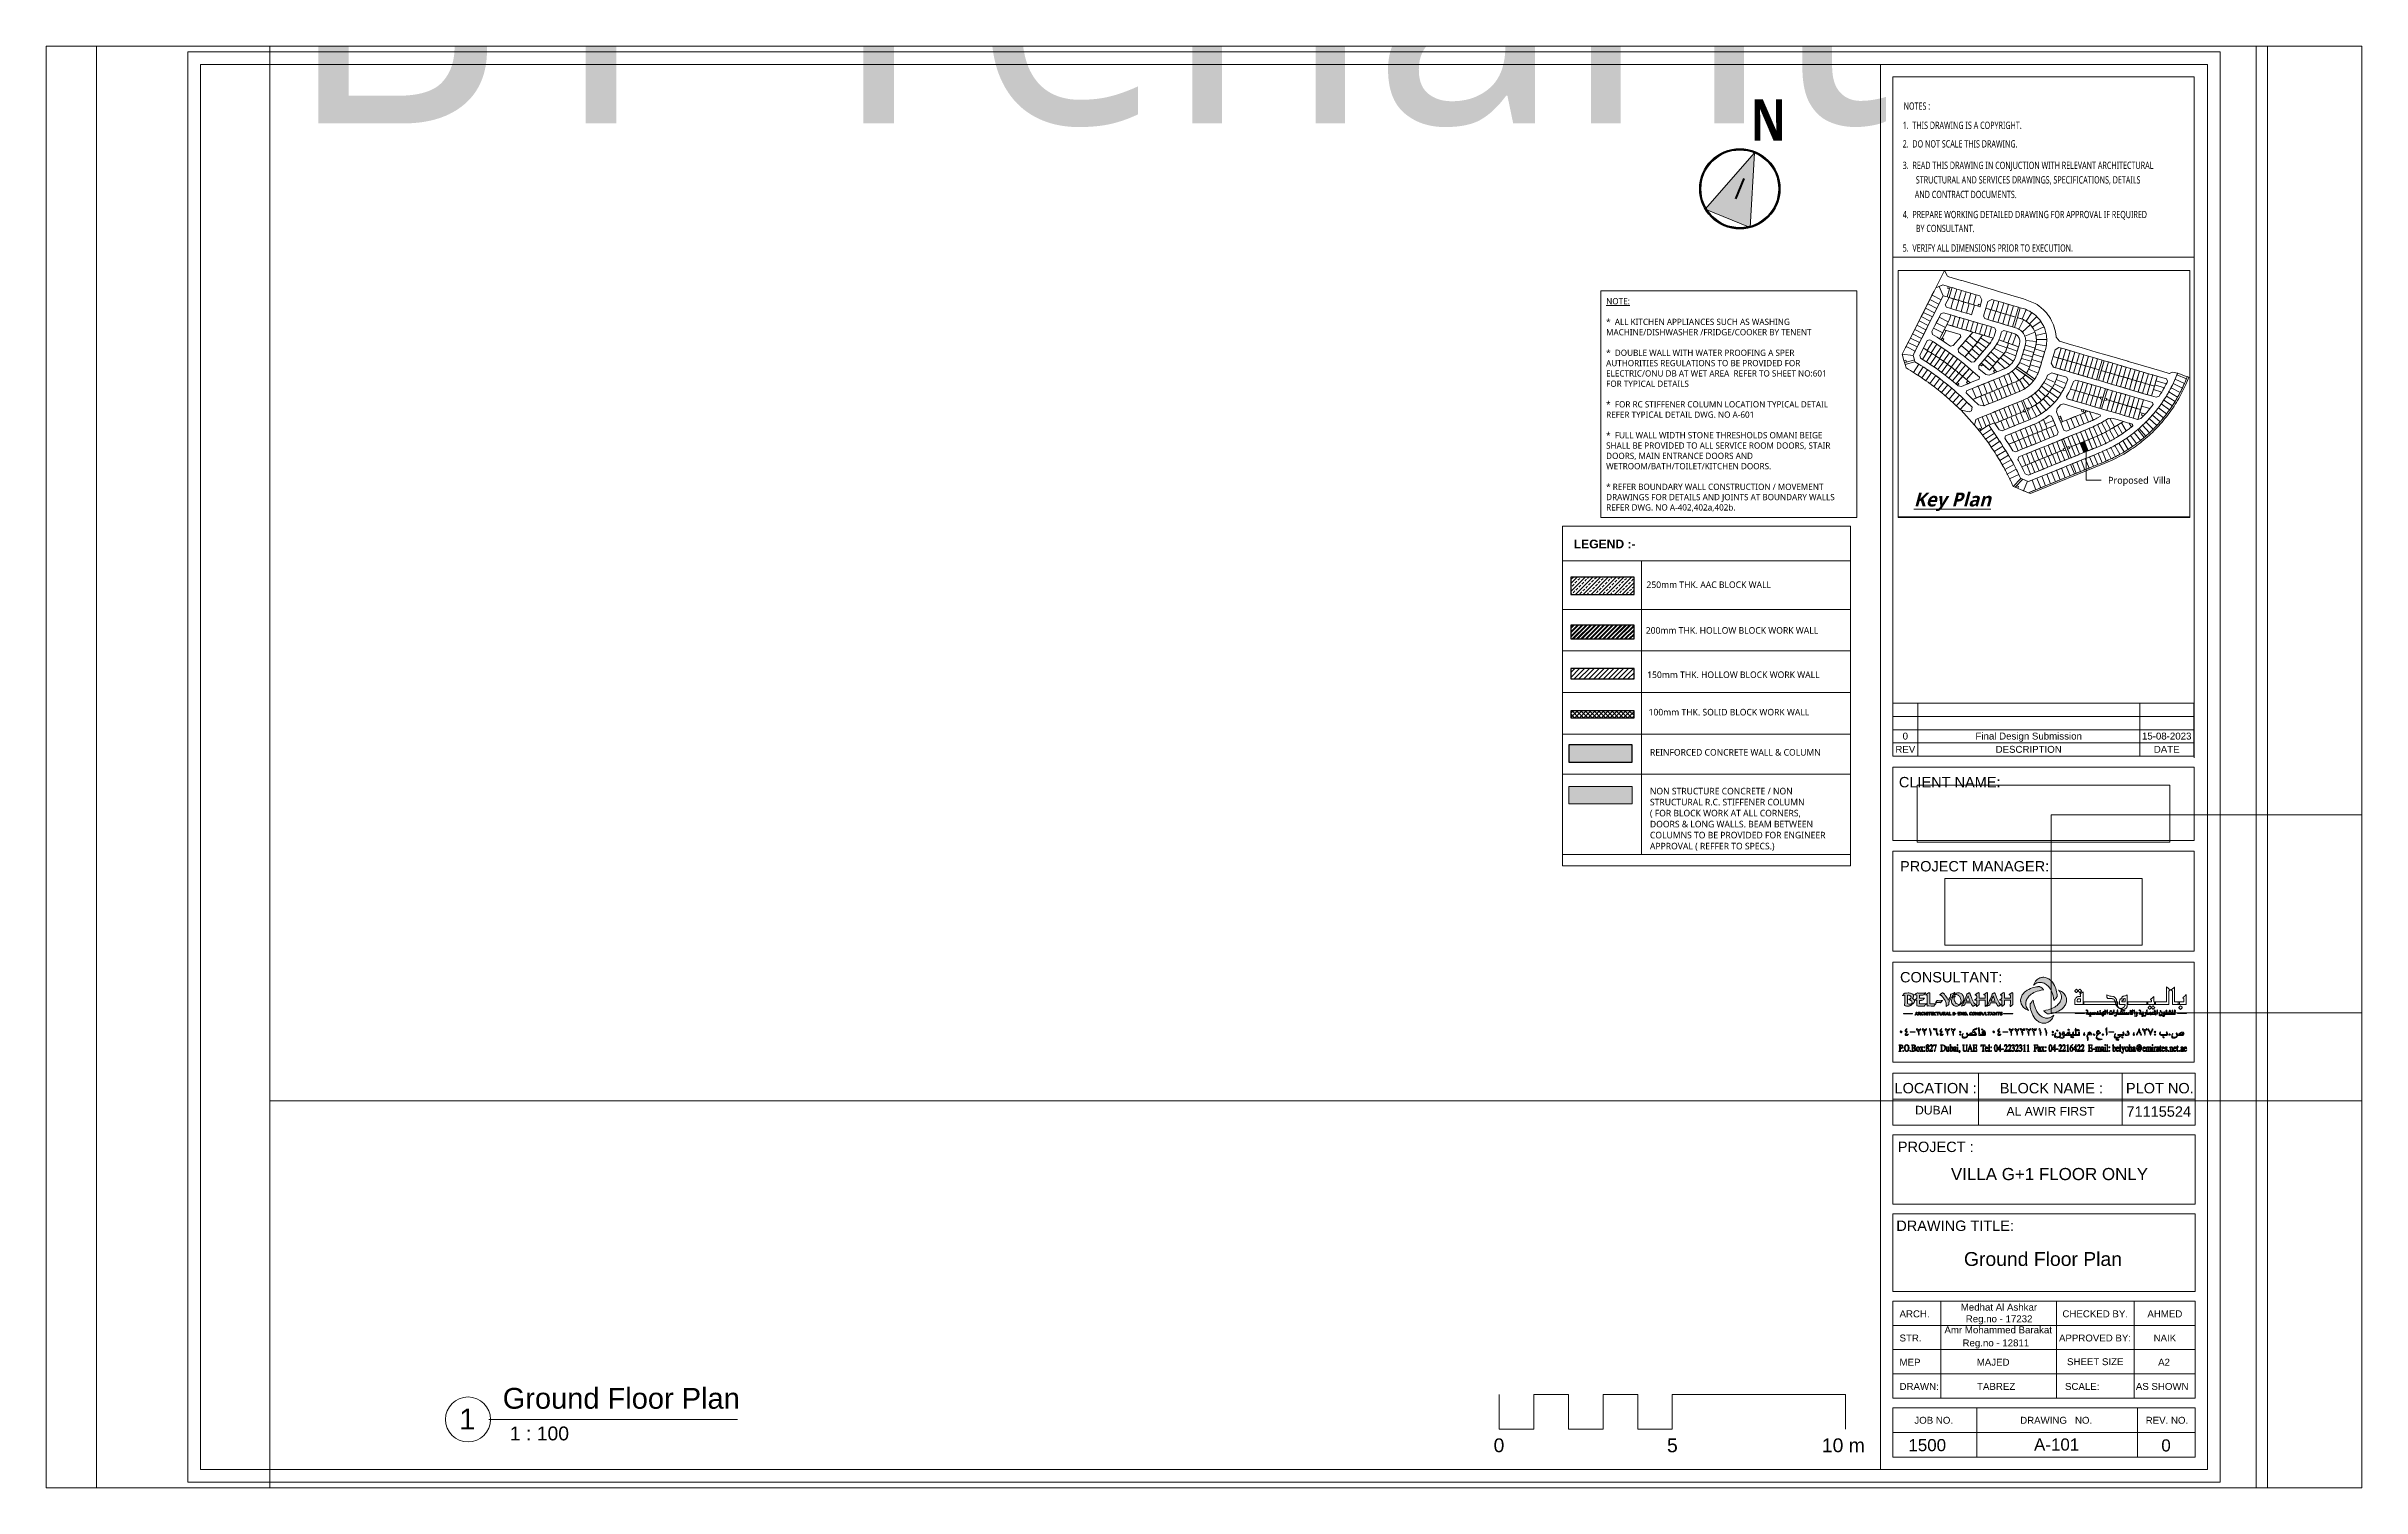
# Paper-space layout 'Layout1' of a CAD drawing. Header units: millimetres. Extents: x -33 to 635, y -3 to 414.
# The model-space entities are those that its viewports show. They can reach past a viewport. Long polylines and large blocks are cut down to what shows.
import ezdxf

# ---------------------------------------------------------------- set-up
doc = ezdxf.new("R2010")
doc.units = ezdxf.units.MM
for name, color, linetype, lineweight in [('A-ANNO-NOTE', 131, 'Continuous', 9), ('A-DETL', 90, 'Continuous', 9), ('A-DETL-GENF', 92, 'Continuous', 9), ('A-DETL-THIN', 151, 'Continuous', 9), ('A-WALL', 113, 'Continuous', 9), ('A-WALL-PATT', 111, 'Continuous', 18), ('G-ANNO-SCHD', 231, 'Continuous', 9), ('G-ANNO-TEXT', 231, 'Continuous', 9), ('G-ANNO-TTLB', 6, 'Continuous', 18), ('G-IMPT', 8, 'Continuous', 9), ('Q-SPCQ', 91, 'Continuous', 9)]:
    doc.layers.add(name, color=color, linetype=linetype, lineweight=lineweight)
doc.layers.add('G-ANNO-NPLT', color=191, linetype='Continuous', plot=False)
doc.styles.add('Arial_12', font='arial.ttf', dxfattribs={"height": 3})
doc.styles.add('Arial_13', font='arial.ttf', dxfattribs={"height": 2})
doc.styles.add('Arial_14', font='arial.ttf', dxfattribs={"height": 2.5})
doc.styles.add('Arial_15', font='arial.ttf', dxfattribs={"height": 3.5})
doc.styles.add('Arial_16', font='arial.ttf', dxfattribs={"height": 4})
doc.styles.add('Arial_17', font='arial.ttf', dxfattribs={"height": 6})
doc.styles.add('Arial_B', font='arialbd.ttf', dxfattribs={"height": 125})
doc.styles.add('Lucida Sans Unicode_10', font='l_10646.ttf', dxfattribs={"width": 0.7, "height": 2.1})
doc.styles.add('Lucida Sans Unicode_5', font='l_10646.ttf', dxfattribs={"height": 75})
doc.styles.add('Lucida Sans Unicode_7', font='l_10646.ttf', dxfattribs={"height": 95})
doc.styles.add('Lucida Sans Unicode_8', font='l_10646.ttf', dxfattribs={"height": 180})
doc.styles.add('Lucida Sans Unicode_9', font='l_10646.ttf', dxfattribs={"height": 21000})
doc.styles.add('Lucida Sans Unicode_B', font='', dxfattribs={"width": 0.8, "height": 12})
doc.styles.add('Lucida Sans Unicode_B_I', font='', dxfattribs={"height": 42000})
doc.styles.get('Lucida Sans Unicode_B').set_extended_font_data('Lucida Sans Unicode', bold=True)
doc.styles.get('Lucida Sans Unicode_B_I').set_extended_font_data('Lucida Sans Unicode', italic=True, bold=True)
picture_1 = doc.add_image_def('image1.jpeg', size_in_pixel=(714, 241))
picture_2 = doc.add_image_def('image2.jpeg', size_in_pixel=(646, 145))

psp = doc.layouts.get("Layout1")

# ---------------------------------------------------------------- texts
at = {"layer": 'G-ANNO-SCHD', "char_height": 2, "attachment_point": 2, "line_spacing_factor": 0.941778, "style": 'Arial_13'}
for s, insert, width in [('0', (503.56, 215.43), 1.8609), ('Final Design Submission', (539.19, 215.43), 36.7033), ('15-08-2023', (579.05, 215.43), 17.0907), ('REV', (503.56, 211.6), 6.8559), ('DESCRIPTION', (539.19, 211.6), 22.7712), ('DATE', (579.05, 211.6), 8.8881)]:
    psp.add_mtext(s, dxfattribs=dict(at, insert=insert, width=width))
at = {"layer": 'G-ANNO-TTLB', "lineweight": 9, "attachment_point": 1}
for s, insert, char_height, width, style in [('Ground Floor Plan', (520.49, 65.42), 4, 55.5569, 'Arial_16'), ('1', (85.88, 20.21), 6, 5.692, 'Arial_17'), ('Ground Floor Plan', (98.44, 26.19), 6, 83.7763, 'Arial_17'), (' 1 : 100', (98.95, 15.05), 4, 22.7679, 'Arial_16'), ('A-101', (540.74, 11.6), 3.5, 16.1139, 'Arial_15'), ('0', (577.5, 11.35), 3.5, 3.3671, 'Arial_15')]:
    psp.add_mtext(s, dxfattribs=dict(at, insert=insert, char_height=char_height, width=width, style=style))

msp = doc.modelspace()

# ---------------------------------------------------------------- texts
at = {"layer": 'G-ANNO-TEXT', "color": 7, "attachment_point": 1}
for s, insert, char_height, width, style in [('\\LNOTE:', (17439.815, 20390.942), 180, 889.87312, 'Lucida Sans Unicode_8'), ('*  ALL KITCHEN APPLIANCES SUCH AS WASHING ', (17439.815, 19795.629), 180, 6966.66437, 'Lucida Sans Unicode_8'), ('MACHINE/DISHWASHER /FRIDGE/COOKER BY TENENT', (17439.815, 19497.973), 180, 7696.2, 'Lucida Sans Unicode_8'), ('*  DOUBLE WALL WITH WATER PROOFING A SPER ', (17439.815, 18902.66), 180, 7054.85, 'Lucida Sans Unicode_8'), ('AUTHORITIES REGULATIONS TO BE PROVIDED FOR ', (17439.815, 18605.004), 180, 7303.37313, 'Lucida Sans Unicode_8'), ('ELECTRIC/ONU DB AT WET AREA  REFER TO SHEET NO:601 ', (17439.815, 18307.348), 180, 8521.93813, 'Lucida Sans Unicode_8'), ('FOR TYPICAL DETAILS', (17439.815, 18009.692), 180, 3150.63188, 'Lucida Sans Unicode_8'), ('*  FOR RC STIFFENER COLUMN LOCATION TYPICAL DETAIL ', (17439.815, 17414.379), 180, 8489.87062, 'Lucida Sans Unicode_8'), ('REFER TYPICAL DETAIL DWG. NO A-601', (17439.815, 17116.723), 180, 5724.04875, 'Lucida Sans Unicode_8'), ('*  FULL WALL WIDTH STONE THRESHOLDS OMANI BEIGE ', (17439.815, 16521.41), 180, 8105.06063, 'Lucida Sans Unicode_8'), ('SHALL BE PROVIDED TO ALL SERVICE ROOM DOORS, STAIR ', (17439.815, 16223.754), 180, 8529.955, 'Lucida Sans Unicode_8'), ('DOORS, MAIN ENTRANCE DOORS AND ', (17439.815, 15926.098), 180, 5603.79563, 'Lucida Sans Unicode_8'), ('WETROOM/BATH/TOILET/KITCHEN DOORS.', (17439.815, 15628.442), 180, 6245.14562, 'Lucida Sans Unicode_8'), ('* REFER BOUNDARY WALL CONSTRUCTION / MOVEMENT ', (17439.815, 15033.129), 180, 8217.29688, 'Lucida Sans Unicode_8'), ('DRAWINGS FOR DETAILS AND JOINTS AT BOUNDARY WALLS ', (17439.815, 14735.473), 180, 8594.09, 'Lucida Sans Unicode_8'), ('REFER DWG. NO A-402,402a,402b.', (17439.815, 14437.817), 180, 5050.63125, 'Lucida Sans Unicode_8'), ('LEGEND :-', (12554.48, 6297.699), 125, 1078.26969, 'Arial_B'), ('250mm THK. AAC BLOCK WALL', (13603.806, 5694.408), 95, 2449.15531, 'Lucida Sans Unicode_7'), ('200mm THK. HOLLOW BLOCK WORK WALL', (13594.48, 5034.408), 95, 3298.94406, 'Lucida Sans Unicode_7'), ('150mm THK. HOLLOW BLOCK WORK WALL', (13614.48, 4394.408), 95, 3298.94406, 'Lucida Sans Unicode_7'), ('100mm THK. SOLID BLOCK WORK WALL', (13634.48, 3854.408), 95, 3094.51375, 'Lucida Sans Unicode_7'), ('REINFORCED CONCRETE WALL & COLUMN', (13654.48, 3274.408), 95, 3258.85969, 'Lucida Sans Unicode_7'), ('NON STRUCTURE CONCRETE / NON ', (13654.48, 2714.408), 95, 2833.96531, 'Lucida Sans Unicode_7'), ('STRUCTURAL R.C. STIFFENER COLUMN ', (13654.48, 2555.658), 95, 3038.39563, 'Lucida Sans Unicode_7'), ('( FOR BLOCK WORK AT ALL CORNERS, ', (13654.48, 2396.908), 95, 2986.28594, 'Lucida Sans Unicode_7'), ('DOORS & LONG WALLS. BEAM BETWEEN ', (13654.48, 2238.158), 95, 3126.58125, 'Lucida Sans Unicode_7'), ('COLUMNS TO BE PROVIDED FOR ENGINEER ', (13654.48, 2079.408), 95, 3318.98625, 'Lucida Sans Unicode_7'), ('APPROVAL ( REFFER TO SPECS.)', (13654.48, 1920.658), 95, 2413.07937, 'Lucida Sans Unicode_7'), ('BY Tenant', (35.687, 466.347), 75, 633.33313, 'Lucida Sans Unicode_5'), ('Proposed  Villa ', (749957.539, -287562.594), 21000, 272734.0875, 'Lucida Sans Unicode_9'), ('\\LKey Plan', (160890.895, -335430.511), 42000, 290411.29688, 'Lucida Sans Unicode_B_I')]:
    msp.add_mtext(s, dxfattribs=dict(at, insert=insert, char_height=char_height, width=width, style=style))

# ---------------------------------------------------------------- blocks, each defined once
blk = doc.blocks.new('1500-tiltle-sheet-A2 - logo-1_dwg_logo1-1667610-Ground Floor Plan')
at = {"layer": 'G-IMPT', "lineweight": 18}
h = blk.add_hatch(color=256, dxfattribs=at)
edge = h.paths.add_edge_path()
edge.add_line((764.62, 165.64), (764.57, 165.6))
edge.add_line((764.67, 165.69), (764.62, 165.64))
edge = h.paths.add_edge_path()
edge.add_line((770.56, 161.27), (770.53, 161.24))
edge.add_line((770.6, 161.33), (770.56, 161.27))
edge = h.paths.add_edge_path()
edge.add_line((771.42, 162.34), (771.37, 162.26))
edge.add_line((771.44, 162.39), (771.42, 162.34))
edge = h.paths.add_edge_path()
edge.add_line((771.45, 162.5), (771.44, 162.44))
edge.add_line((771.45, 162.58), (771.45, 162.5))
edge = h.paths.add_edge_path()
edge.add_line((770.37, 166.04), (770.06, 166.49))
edge.add_line((770.06, 166.49), (769.88, 166.69))
edge.add_line((769.88, 166.69), (769.69, 166.89))
edge.add_line((769.69, 166.89), (769.49, 167.08))
edge.add_line((769.49, 167.08), (769.27, 167.25))
edge.add_line((769.27, 167.25), (769.04, 167.41))
edge.add_line((769.04, 167.41), (768.78, 167.55))
edge.add_line((768.78, 167.55), (768.52, 167.67))
edge.add_line((768.52, 167.67), (768.24, 167.77))
edge.add_line((768.24, 167.77), (767.94, 167.85))
edge.add_line((767.94, 167.85), (767.62, 167.9))
edge.add_line((767.62, 167.9), (767.28, 167.9))
edge.add_line((767.28, 167.9), (767.1, 167.87))
edge.add_line((767.1, 167.87), (766.9, 167.84))
edge.add_line((766.9, 167.84), (766.68, 167.78))
edge.add_line((766.68, 167.78), (766.44, 167.7))
edge.add_line((766.44, 167.7), (766.19, 167.59))
edge.add_line((766.19, 167.59), (765.94, 167.44))
edge.add_line((765.94, 167.44), (765.68, 167.25))
edge.add_line((765.68, 167.25), (765.44, 167.03))
edge.add_line((765.44, 167.03), (765.19, 166.75))
edge.add_line((765.19, 166.75), (764.96, 166.42))
edge.add_line((764.96, 166.42), (764.76, 166.04))
edge.add_line((764.76, 166.04), (764.57, 165.6))
edge.add_line((764.67, 165.69), (764.76, 165.76))
edge.add_line((764.86, 165.83), (764.76, 165.76))
edge.add_line((764.86, 165.83), (764.98, 165.91))
edge.add_line((764.98, 165.91), (765.26, 166.08))
edge.add_line((765.26, 166.08), (765.62, 166.25))
edge.add_line((765.62, 166.25), (765.81, 166.32))
edge.add_line((765.81, 166.32), (766.02, 166.38))
edge.add_line((766.02, 166.38), (766.24, 166.41))
edge.add_line((766.24, 166.41), (766.47, 166.43))
edge.add_line((766.47, 166.43), (766.7, 166.43))
edge.add_line((766.7, 166.43), (766.94, 166.39))
edge.add_line((766.94, 166.39), (767.19, 166.34))
edge.add_line((767.19, 166.34), (767.45, 166.26))
edge.add_line((767.45, 166.26), (767.71, 166.15))
edge.add_line((767.71, 166.15), (767.96, 166.02))
edge.add_line((767.96, 166.02), (768.23, 165.85))
edge.add_line((768.23, 165.85), (768.49, 165.65))
edge.add_line((768.49, 165.65), (768.75, 165.42))
edge.add_line((768.75, 165.42), (769, 165.15))
edge.add_line((769, 165.15), (769.25, 164.84))
edge.add_line((769.25, 164.84), (769.48, 164.47))
edge.add_line((769.48, 164.47), (769.69, 164.07))
edge.add_line((769.69, 164.07), (769.9, 163.61))
edge.add_line((769.9, 163.61), (770.09, 163.11))
edge.add_line((770.09, 163.11), (770.25, 162.54))
edge.add_line((770.25, 162.54), (770.4, 161.92))
edge.add_line((770.4, 161.92), (770.53, 161.24))
edge.add_line((770.6, 161.33), (770.66, 161.38))
edge.add_line((770.66, 161.38), (770.79, 161.53))
edge.add_line((770.79, 161.53), (770.95, 161.71))
edge.add_line((770.95, 161.71), (771.25, 162.1))
edge.add_line((771.25, 162.1), (771.37, 162.26))
edge.add_line((771.44, 162.39), (771.44, 162.44))
edge.add_line((771.45, 162.58), (771.44, 162.69))
edge.add_line((771.43, 162.82), (771.44, 162.69))
edge.add_line((771.43, 162.82), (771.42, 162.97))
edge.add_line((771.42, 162.97), (771.37, 163.31))
edge.add_line((771.37, 163.31), (771.29, 163.71))
edge.add_line((771.29, 163.71), (771.18, 164.15))
edge.add_line((771.18, 164.15), (771.05, 164.61))
edge.add_line((771.05, 164.61), (770.86, 165.09))
edge.add_line((770.86, 165.09), (770.64, 165.57))
edge.add_line((770.64, 165.57), (770.37, 166.04))
edge = h.paths.add_edge_path()
edge.add_line((763.61, 160.09), (763.6, 160.03))
edge.add_line((763.61, 160.13), (763.61, 160.09))
edge = h.paths.add_edge_path()
edge.add_line((764.45, 161.2), (764.39, 161.14))
edge.add_line((764.49, 161.25), (764.45, 161.2))
edge = h.paths.add_edge_path()
edge.add_line((769.37, 155.27), (769.11, 155.09))
edge.add_line((769.11, 155.09), (768.86, 154.94))
edge.add_line((768.86, 154.94), (768.61, 154.83))
edge.add_line((768.61, 154.83), (768.37, 154.74))
edge.add_line((768.37, 154.74), (768.15, 154.68))
edge.add_line((768.15, 154.68), (767.95, 154.65))
edge.add_line((767.95, 154.65), (767.78, 154.63))
edge.add_line((767.63, 154.62), (767.78, 154.63))
edge.add_line((767.63, 154.62), (767.45, 154.62))
edge.add_line((767.43, 154.63), (767.45, 154.62))
edge.add_line((767.43, 154.63), (767.11, 154.68))
edge.add_line((767.11, 154.68), (766.81, 154.76))
edge.add_line((766.81, 154.76), (766.53, 154.85))
edge.add_line((766.53, 154.85), (766.27, 154.97))
edge.add_line((766.27, 154.97), (766.01, 155.12))
edge.add_line((766.01, 155.12), (765.78, 155.28))
edge.add_line((765.78, 155.28), (765.56, 155.45))
edge.add_line((765.56, 155.45), (765.36, 155.63))
edge.add_line((765.36, 155.63), (765.17, 155.84))
edge.add_line((765.17, 155.84), (764.99, 156.04))
edge.add_line((764.99, 156.04), (764.68, 156.49))
edge.add_line((764.68, 156.49), (764.41, 156.95))
edge.add_line((764.41, 156.95), (764.19, 157.44))
edge.add_line((764.19, 157.44), (764.01, 157.92))
edge.add_line((764.01, 157.92), (763.87, 158.38))
edge.add_line((763.87, 158.38), (763.76, 158.82))
edge.add_line((763.76, 158.82), (763.68, 159.22))
edge.add_line((763.68, 159.22), (763.64, 159.55))
edge.add_line((763.62, 159.71), (763.64, 159.55))
edge.add_line((763.62, 159.71), (763.61, 159.83))
edge.add_line((763.6, 159.94), (763.61, 159.83))
edge.add_line((763.6, 159.94), (763.6, 160.03))
edge.add_line((763.61, 160.13), (763.64, 160.19))
edge.add_line((763.68, 160.26), (763.64, 160.19))
edge.add_line((763.68, 160.26), (763.8, 160.43))
edge.add_line((763.8, 160.43), (764.11, 160.81))
edge.add_line((764.11, 160.81), (764.27, 161))
edge.add_line((764.27, 161), (764.39, 161.14))
edge.add_line((764.49, 161.25), (764.53, 161.29))
edge.add_line((764.53, 161.29), (764.65, 160.6))
edge.add_line((764.65, 160.6), (764.8, 159.98))
edge.add_line((764.8, 159.98), (764.96, 159.42))
edge.add_line((764.96, 159.42), (765.15, 158.92))
edge.add_line((765.15, 158.92), (765.36, 158.46))
edge.add_line((765.36, 158.46), (765.57, 158.06))
edge.add_line((765.57, 158.06), (765.81, 157.69))
edge.add_line((765.81, 157.69), (766.05, 157.38))
edge.add_line((766.05, 157.38), (766.3, 157.1))
edge.add_line((766.3, 157.1), (766.56, 156.87))
edge.add_line((766.56, 156.87), (766.82, 156.67))
edge.add_line((766.82, 156.67), (767.09, 156.51))
edge.add_line((767.09, 156.51), (767.35, 156.37))
edge.add_line((767.35, 156.37), (767.6, 156.27))
edge.add_line((767.6, 156.27), (767.86, 156.19))
edge.add_line((767.86, 156.19), (768.11, 156.13))
edge.add_line((768.11, 156.13), (768.35, 156.1))
edge.add_line((768.35, 156.1), (768.58, 156.09))
edge.add_line((768.58, 156.09), (768.81, 156.11))
edge.add_line((768.81, 156.11), (769.03, 156.15))
edge.add_line((769.03, 156.15), (769.24, 156.21))
edge.add_line((769.24, 156.21), (769.44, 156.27))
edge.add_line((769.44, 156.27), (769.79, 156.44))
edge.add_line((769.79, 156.44), (770.07, 156.62))
edge.add_line((770.19, 156.7), (770.07, 156.62))
edge.add_line((770.19, 156.7), (770.3, 156.77))
edge.add_line((770.38, 156.84), (770.3, 156.77))
edge.add_line((770.38, 156.84), (770.43, 156.89))
edge.add_line((770.48, 156.92), (770.43, 156.89))
edge.add_line((770.48, 156.92), (770.3, 156.49))
edge.add_line((770.3, 156.49), (770.09, 156.1))
edge.add_line((770.09, 156.1), (769.86, 155.78))
edge.add_line((769.86, 155.78), (769.62, 155.5))
edge.add_line((769.62, 155.5), (769.37, 155.27))
h = blk.add_hatch(color=256, dxfattribs=at)
edge = h.paths.add_edge_path()
edge.add_line((736.82, 161.22), (736.82, 161.23))
edge.add_line((736.8, 161.2), (736.82, 161.22))
edge = h.paths.add_edge_path()
edge.add_line((736.27, 160.59), (736.29, 160.61))
edge.add_line((736.27, 160.59), (736.27, 160.59))
edge = h.paths.add_edge_path()
edge.add_line((736.31, 160.59), (736.27, 160.59))
edge.add_line((736.4, 160.59), (736.31, 160.59))
edge = h.paths.add_edge_path()
edge.add_line((737.81, 160.58), (737.79, 160.55))
edge.add_line((737.88, 160.65), (737.81, 160.58))
edge = h.paths.add_edge_path()
edge.add_line((738.06, 161.15), (738.2, 161.16))
edge.add_line((738.06, 161.15), (737.9, 161.14))
edge.add_line((737.9, 161.14), (737.74, 161.14))
edge.add_line((737.6, 161.14), (737.74, 161.14))
edge.add_line((737.6, 161.14), (737.5, 161.13))
edge.add_line((737.46, 161.13), (737.26, 161.14))
edge.add_line((737.26, 161.14), (737.09, 161.15))
edge.add_line((736.95, 161.19), (737.09, 161.15))
edge.add_line((736.95, 161.19), (736.82, 161.23))
edge.add_line((736.73, 161.13), (736.8, 161.2))
edge.add_line((736.73, 161.13), (736.64, 161.02))
edge.add_line((736.55, 160.91), (736.64, 161.02))
edge.add_line((736.55, 160.91), (736.45, 160.79))
edge.add_line((736.36, 160.69), (736.45, 160.79))
edge.add_line((736.36, 160.69), (736.29, 160.61))
edge.add_line((736.4, 160.59), (736.52, 160.6))
edge.add_line((736.68, 160.6), (736.52, 160.6))
edge.add_line((736.68, 160.6), (736.83, 160.61))
edge.add_line((736.95, 160.62), (736.83, 160.61))
edge.add_line((736.95, 160.62), (737.05, 160.62))
edge.add_line((737.08, 160.63), (737.05, 160.62))
edge.add_line((737.08, 160.63), (737.32, 160.62))
edge.add_line((737.32, 160.62), (737.54, 160.59))
edge.add_line((737.65, 160.58), (737.54, 160.59))
edge.add_line((737.65, 160.58), (737.79, 160.55))
edge.add_line((737.88, 160.65), (737.96, 160.75))
edge.add_line((738.06, 160.86), (737.96, 160.75))
edge.add_line((738.06, 160.86), (738.17, 160.97))
edge.add_line((738.25, 161.07), (738.17, 160.97))
edge.add_line((738.25, 161.07), (738.31, 161.14))
edge.add_line((738.34, 161.16), (738.31, 161.14))
edge.add_line((738.34, 161.16), (738.33, 161.16))
edge = h.paths.add_edge_path()
edge.add_line((729.52, 160.47), (729.49, 160.38))
edge.add_line((729.52, 160.47), (729.53, 160.59))
edge.add_line((729.53, 160.59), (729.51, 160.77))
edge.add_line((729.51, 160.77), (729.44, 160.94))
edge.add_line((729.44, 160.94), (729.34, 161.09))
edge.add_line((729.34, 161.09), (729.18, 161.23))
edge.add_line((729.18, 161.23), (729.04, 161.33))
edge.add_line((729.04, 161.33), (728.89, 161.39))
edge.add_line((728.75, 161.44), (728.89, 161.39))
edge.add_line((728.75, 161.44), (728.6, 161.45))
edge.add_line((728.6, 161.55), (728.6, 161.45))
edge.add_line((728.6, 161.55), (728.82, 161.61))
edge.add_line((728.82, 161.61), (729.01, 161.71))
edge.add_line((729.11, 161.81), (729.01, 161.71))
edge.add_line((729.11, 161.81), (729.18, 161.91))
edge.add_line((729.23, 162.02), (729.18, 161.91))
edge.add_line((729.23, 162.02), (729.24, 162.15))
edge.add_line((729.23, 162.27), (729.24, 162.15))
edge.add_line((729.23, 162.27), (729.18, 162.38))
edge.add_line((729.12, 162.48), (729.18, 162.38))
edge.add_line((729.12, 162.48), (729.02, 162.57))
edge.add_line((728.88, 162.65), (729.02, 162.57))
edge.add_line((728.88, 162.65), (728.72, 162.7))
edge.add_line((728.72, 162.7), (728.53, 162.74))
edge.add_line((728.53, 162.74), (728.31, 162.75))
edge.add_line((728.17, 162.75), (728.17, 160.32))
edge.add_line((728.17, 160.32), (728.39, 160.24))
edge.add_line((728.39, 160.24), (728.61, 160.18))
edge.add_line((728.61, 160.18), (728.81, 160.14))
edge.add_line((728.81, 160.14), (728.98, 160.13))
edge.add_line((729.11, 160.13), (728.98, 160.13))
edge.add_line((729.11, 160.13), (729.22, 160.15))
edge.add_line((729.31, 160.19), (729.22, 160.15))
edge.add_line((729.31, 160.19), (729.39, 160.23))
edge.add_line((729.45, 160.3), (729.39, 160.23))
edge.add_line((729.45, 160.3), (729.49, 160.38))
edge = h.paths.add_edge_path()
edge.add_line((727.39, 163.28), (727.4, 163.29))
edge.add_line((727.38, 163.26), (727.39, 163.28))
edge = h.paths.add_edge_path()
edge.add_line((726.72, 162.67), (726.74, 162.68))
edge.add_line((726.72, 162.66), (726.72, 162.67))
edge = h.paths.add_edge_path()
edge.add_line((726.74, 162.66), (726.72, 162.66))
edge.add_line((726.83, 162.67), (726.74, 162.66))
edge = h.paths.add_edge_path()
edge.add_line((727.39, 162.71), (727.32, 162.7))
edge.add_line((727.43, 162.71), (727.39, 162.71))
edge = h.paths.add_edge_path()
edge.add_line((727.44, 162.66), (727.43, 162.71))
edge.add_line((727.45, 162.59), (727.44, 162.66))
edge = h.paths.add_edge_path()
edge.add_line((730.05, 161.49), (730.13, 161.38))
edge.add_line((730.05, 161.49), (729.97, 161.59))
edge.add_line((729.86, 161.69), (729.97, 161.59))
edge.add_line((729.86, 161.69), (729.73, 161.77))
edge.add_line((729.59, 161.85), (729.73, 161.77))
edge.add_line((729.59, 161.85), (729.77, 161.97))
edge.add_line((729.77, 161.97), (729.89, 162.12))
edge.add_line((729.89, 162.12), (729.97, 162.28))
edge.add_line((729.97, 162.28), (729.98, 162.47))
edge.add_line((729.98, 162.59), (729.98, 162.47))
edge.add_line((729.98, 162.59), (729.95, 162.71))
edge.add_line((729.9, 162.81), (729.95, 162.71))
edge.add_line((729.9, 162.81), (729.82, 162.92))
edge.add_line((729.73, 163), (729.82, 162.92))
edge.add_line((729.73, 163), (729.61, 163.08))
edge.add_line((729.48, 163.16), (729.61, 163.08))
edge.add_line((729.48, 163.16), (729.32, 163.22))
edge.add_line((729.32, 163.22), (729.11, 163.29))
edge.add_line((729.11, 163.29), (728.87, 163.33))
edge.add_line((728.87, 163.33), (728.63, 163.36))
edge.add_line((728.63, 163.36), (728.38, 163.36))
edge.add_line((728.38, 163.36), (727.9, 163.35))
edge.add_line((727.9, 163.35), (727.67, 163.32))
edge.add_line((727.67, 163.32), (727.4, 163.29))
edge.add_line((727.3, 163.19), (727.38, 163.26))
edge.add_line((727.3, 163.19), (727.19, 163.09))
edge.add_line((727.19, 163.09), (727.06, 162.98))
edge.add_line((727.06, 162.98), (726.93, 162.86))
edge.add_line((726.82, 162.76), (726.93, 162.86))
edge.add_line((726.82, 162.76), (726.74, 162.68))
edge.add_line((726.83, 162.67), (727.07, 162.68))
edge.add_line((727.07, 162.68), (727.32, 162.7))
edge.add_line((727.45, 162.59), (727.45, 162.5))
edge.add_line((727.46, 162.39), (727.45, 162.5))
edge.add_line((727.46, 162.39), (727.46, 162.03))
edge.add_line((727.46, 162.03), (727.45, 161.76))
edge.add_line((727.45, 161.76), (727.45, 161.46))
edge.add_line((727.45, 161.46), (727.44, 161.14))
edge.add_line((727.44, 161.14), (727.42, 160.79))
edge.add_line((727.42, 160.79), (727.41, 160.46))
edge.add_line((727.41, 160.46), (727.39, 160.17))
edge.add_line((727.39, 160.17), (727.37, 159.93))
edge.add_line((727.37, 159.93), (727.35, 159.74))
edge.add_line((727.35, 159.74), (727.58, 159.67))
edge.add_line((727.58, 159.67), (727.76, 159.64))
edge.add_line((727.76, 159.64), (727.97, 159.6))
edge.add_line((727.97, 159.6), (728.14, 159.57))
edge.add_line((728.29, 159.55), (728.14, 159.57))
edge.add_line((728.29, 159.55), (728.41, 159.54))
edge.add_line((728.56, 159.55), (728.41, 159.54))
edge.add_line((728.56, 159.55), (728.7, 159.59))
edge.add_line((728.7, 159.59), (728.86, 159.64))
edge.add_line((728.86, 159.64), (729.02, 159.72))
edge.add_line((729.14, 159.78), (729.02, 159.72))
edge.add_line((729.14, 159.78), (729.29, 159.88))
edge.add_line((729.29, 159.88), (729.44, 159.99))
edge.add_line((729.44, 159.99), (729.61, 160.12))
edge.add_line((729.61, 160.12), (729.8, 160.27))
edge.add_line((729.8, 160.27), (729.94, 160.4))
edge.add_line((730.05, 160.51), (729.94, 160.4))
edge.add_line((730.05, 160.51), (730.12, 160.6))
edge.add_line((730.12, 160.6), (730.2, 160.79))
edge.add_line((730.2, 160.79), (730.23, 161))
edge.add_line((730.22, 161.13), (730.23, 161))
edge.add_line((730.22, 161.13), (730.18, 161.26))
edge.add_line((730.18, 161.26), (730.13, 161.38))
edge = h.paths.add_edge_path()
edge.add_line((732.06, 161.22), (732.01, 161.21))
edge.add_line((732.14, 161.22), (732.06, 161.22))
edge = h.paths.add_edge_path()
edge.add_line((732.56, 161.88), (732.63, 161.88))
edge.add_line((732.53, 161.87), (732.56, 161.88))
edge = h.paths.add_edge_path()
edge.add_line((731.01, 163.36), (731.13, 163.36))
edge.add_line((731, 163.36), (731.01, 163.36))
edge = h.paths.add_edge_path()
edge.add_line((730.97, 163.34), (731, 163.36))
edge.add_line((730.89, 163.28), (730.97, 163.34))
edge = h.paths.add_edge_path()
edge.add_line((730.25, 162.83), (730.27, 162.85))
edge.add_line((730.24, 162.83), (730.25, 162.83))
edge = h.paths.add_edge_path()
edge.add_line((730.27, 162.82), (730.24, 162.83))
edge.add_line((730.35, 162.81), (730.27, 162.82))
edge = h.paths.add_edge_path()
edge.add_line((730.92, 162.75), (730.85, 162.76))
edge.add_line((730.96, 162.74), (730.92, 162.75))
edge = h.paths.add_edge_path()
edge.add_line((730.95, 161.82), (730.96, 161.83))
edge.add_line((730.92, 161.81), (730.95, 161.82))
edge = h.paths.add_edge_path()
edge.add_line((730.29, 161.31), (730.37, 161.37))
edge.add_line((730.27, 161.29), (730.29, 161.31))
edge = h.paths.add_edge_path()
edge.add_line((732.99, 159.57), (732.91, 159.58))
edge.add_line((733.04, 159.57), (732.99, 159.57))
edge = h.paths.add_edge_path()
edge.add_line((733.05, 159.58), (733.04, 159.57))
edge.add_line((733.07, 159.6), (733.05, 159.58))
edge = h.paths.add_edge_path()
edge.add_line((733.67, 160.27), (733.65, 160.24))
edge.add_line((733.68, 160.28), (733.67, 160.27))
edge = h.paths.add_edge_path()
edge.add_line((733.5, 160.25), (733.6, 160.26))
edge.add_line((733.5, 160.25), (733.36, 160.23))
edge.add_line((733.36, 160.23), (733.19, 160.22))
edge.add_line((733.19, 160.22), (732.82, 160.21))
edge.add_line((732.82, 160.21), (732.44, 160.2))
edge.add_line((732.44, 160.2), (732.02, 160.21))
edge.add_line((732.02, 160.21), (731.82, 160.22))
edge.add_line((731.69, 160.23), (731.82, 160.22))
edge.add_line((731.69, 160.23), (731.69, 161.21))
edge.add_line((731.69, 161.21), (732.01, 161.21))
edge.add_line((732.14, 161.22), (732.23, 161.23))
edge.add_line((732.3, 161.25), (732.23, 161.23))
edge.add_line((732.3, 161.25), (732.42, 161.26))
edge.add_line((732.56, 161.33), (732.42, 161.26))
edge.add_line((732.56, 161.33), (732.7, 161.43))
edge.add_line((732.7, 161.43), (732.86, 161.57))
edge.add_line((732.86, 161.57), (732.98, 161.7))
edge.add_line((732.98, 161.7), (733.13, 161.89))
edge.add_line((733.03, 161.89), (732.83, 161.88))
edge.add_line((732.83, 161.88), (732.63, 161.88))
edge.add_line((732.27, 161.86), (732.4, 161.87))
edge.add_line((732.27, 161.86), (732.11, 161.86))
edge.add_line((731.96, 161.85), (732.11, 161.86))
edge.add_line((731.96, 161.85), (731.82, 161.84))
edge.add_line((731.69, 161.84), (731.69, 162.7))
edge.add_line((731.69, 162.7), (732.3, 162.7))
edge.add_line((732.3, 162.7), (732.49, 162.71))
edge.add_line((732.49, 162.71), (732.67, 162.74))
edge.add_line((732.67, 162.74), (732.82, 162.8))
edge.add_line((732.82, 162.8), (732.97, 162.87))
edge.add_line((732.97, 162.87), (733.51, 163.36))
edge.add_line((733.36, 163.36), (733.47, 163.36))
edge.add_line((733.36, 163.36), (733.19, 163.35))
edge.add_line((733.19, 163.35), (733.01, 163.34))
edge.add_line((733.01, 163.34), (732.82, 163.33))
edge.add_line((732.82, 163.33), (732.66, 163.32))
edge.add_line((732.55, 163.31), (732.66, 163.32))
edge.add_line((732.55, 163.31), (732.03, 163.31))
edge.add_line((732.03, 163.31), (731.62, 163.32))
edge.add_line((731.62, 163.32), (731.43, 163.33))
edge.add_line((731.28, 163.34), (731.43, 163.33))
edge.add_line((731.28, 163.34), (731.13, 163.36))
edge.add_line((730.89, 163.28), (730.76, 163.19))
edge.add_line((730.76, 163.19), (730.62, 163.1))
edge.add_line((730.62, 163.1), (730.48, 162.99))
edge.add_line((730.35, 162.91), (730.48, 162.99))
edge.add_line((730.35, 162.91), (730.27, 162.85))
edge.add_line((730.35, 162.81), (730.6, 162.79))
edge.add_line((730.6, 162.79), (730.85, 162.76))
edge.add_line((730.96, 162.74), (730.96, 161.83))
edge.add_line((730.85, 161.75), (730.92, 161.81))
edge.add_line((730.85, 161.75), (730.73, 161.66))
edge.add_line((730.73, 161.66), (730.6, 161.56))
edge.add_line((730.48, 161.46), (730.6, 161.56))
edge.add_line((730.48, 161.46), (730.37, 161.37))
edge.add_line((730.26, 161.29), (730.27, 161.29))
edge.add_line((730.26, 161.29), (730.62, 161.26))
edge.add_line((730.62, 161.26), (730.96, 161.25))
edge.add_line((730.96, 161.25), (730.96, 160.88))
edge.add_line((730.96, 160.88), (730.93, 160.11))
edge.add_line((730.93, 160.11), (730.92, 159.93))
edge.add_line((730.91, 159.78), (730.92, 159.93))
edge.add_line((730.91, 159.78), (730.9, 159.68))
edge.add_line((730.88, 159.61), (730.9, 159.68))
edge.add_line((730.88, 159.61), (731.13, 159.61))
edge.add_line((731.26, 159.6), (731.13, 159.61))
edge.add_line((731.26, 159.6), (731.58, 159.6))
edge.add_line((731.58, 159.6), (731.77, 159.6))
edge.add_line((731.77, 159.6), (731.98, 159.6))
edge.add_line((731.98, 159.6), (732.19, 159.59))
edge.add_line((732.19, 159.59), (732.38, 159.59))
edge.add_line((732.38, 159.59), (732.55, 159.58))
edge.add_line((732.55, 159.58), (732.91, 159.58))
edge.add_line((733.14, 159.68), (733.07, 159.6))
edge.add_line((733.14, 159.68), (733.25, 159.79))
edge.add_line((733.25, 159.79), (733.36, 159.92))
edge.add_line((733.36, 159.92), (733.48, 160.05))
edge.add_line((733.57, 160.16), (733.48, 160.05))
edge.add_line((733.57, 160.16), (733.65, 160.24))
edge.add_line((733.68, 160.28), (733.6, 160.26))
edge = h.paths.add_edge_path()
edge.add_line((734.58, 163.43), (734.64, 163.37))
edge.add_line((734.5, 163.45), (734.58, 163.43))
edge = h.paths.add_edge_path()
edge.add_line((733.99, 163.19), (734.01, 163.21))
edge.add_line((733.93, 163.15), (733.99, 163.19))
edge = h.paths.add_edge_path()
edge.add_line((733.5, 162.87), (733.56, 162.9))
edge.add_line((733.49, 162.85), (733.5, 162.87))
edge = h.paths.add_edge_path()
edge.add_line((733.52, 162.75), (733.49, 162.85))
edge.add_line((733.63, 162.79), (733.52, 162.75))
edge = h.paths.add_edge_path()
edge.add_line((733.76, 162.79), (733.68, 162.81))
edge.add_line((733.81, 162.75), (733.76, 162.79))
edge = h.paths.add_edge_path()
edge.add_line((735.81, 159.58), (735.8, 159.57))
edge.add_line((735.84, 159.6), (735.81, 159.58))
edge = h.paths.add_edge_path()
edge.add_line((736.47, 160.28), (736.4, 160.2))
edge.add_line((736.5, 160.3), (736.47, 160.28))
edge = h.paths.add_edge_path()
edge.add_line((735.96, 160.24), (735.66, 160.22))
edge.add_line((735.66, 160.22), (735.01, 160.22))
edge.add_line((735.01, 160.22), (734.82, 160.23))
edge.add_line((734.68, 160.24), (734.82, 160.23))
edge.add_line((734.68, 160.24), (734.68, 163.15))
edge.add_line((734.67, 163.28), (734.68, 163.15))
edge.add_line((734.67, 163.28), (734.64, 163.37))
edge.add_line((734.5, 163.45), (734.42, 163.43))
edge.add_line((734.3, 163.39), (734.42, 163.43))
edge.add_line((734.3, 163.39), (734.18, 163.31))
edge.add_line((734.18, 163.31), (734.01, 163.21))
edge.add_line((733.93, 163.15), (733.75, 163.03))
edge.add_line((733.75, 163.03), (733.56, 162.9))
edge.add_line((733.63, 162.79), (733.68, 162.81))
edge.add_line((733.81, 162.75), (733.87, 162.69))
edge.add_line((733.9, 162.61), (733.87, 162.69))
edge.add_line((733.9, 162.61), (733.93, 162.44))
edge.add_line((733.93, 162.44), (733.93, 162.22))
edge.add_line((733.93, 162.22), (733.93, 161.58))
edge.add_line((733.93, 161.58), (733.93, 161.39))
edge.add_line((733.93, 161.39), (733.93, 160.95))
edge.add_line((733.93, 160.95), (733.92, 160.71))
edge.add_line((733.92, 160.71), (733.92, 160.29))
edge.add_line((733.92, 160.29), (733.91, 160.1))
edge.add_line((733.91, 160.1), (733.91, 159.57))
edge.add_line((733.91, 159.57), (734.14, 159.62))
edge.add_line((734.14, 159.62), (734.36, 159.64))
edge.add_line((734.36, 159.64), (735.05, 159.6))
edge.add_line((735.05, 159.6), (735.41, 159.58))
edge.add_line((735.41, 159.58), (735.8, 159.57))
edge.add_line((735.84, 159.6), (735.91, 159.69))
edge.add_line((735.91, 159.69), (736.03, 159.81))
edge.add_line((736.03, 159.81), (736.15, 159.94))
edge.add_line((736.15, 159.94), (736.28, 160.08))
edge.add_line((736.28, 160.08), (736.4, 160.2))
edge.add_line((736.51, 160.31), (736.5, 160.3))
edge.add_line((736.51, 160.31), (736.25, 160.27))
edge.add_line((736.25, 160.27), (735.96, 160.24))
edge = h.paths.add_edge_path()
edge.add_line((741.8, 163.51), (741.83, 163.53))
edge.add_line((741.74, 163.48), (741.8, 163.51))
edge = h.paths.add_edge_path()
edge.add_line((740.77, 163), (740.84, 163.04))
edge.add_line((740.71, 162.98), (740.77, 163))
edge = h.paths.add_edge_path()
edge.add_line((740.65, 162.95), (740.67, 162.95))
edge.add_line((740.66, 162.92), (740.65, 162.95))
edge = h.paths.add_edge_path()
edge.add_line((740.35, 161.88), (740.37, 161.91))
edge.add_line((740.31, 161.82), (740.35, 161.88))
edge = h.paths.add_edge_path()
edge.add_line((740.01, 161.33), (740.05, 161.39))
edge.add_line((739.99, 161.3), (740.01, 161.33))
edge = h.paths.add_edge_path()
edge.add_line((738.49, 163.36), (738.55, 163.31))
edge.add_line((738.44, 163.38), (738.49, 163.36))
edge = h.paths.add_edge_path()
edge.add_line((738.32, 163.38), (738.39, 163.39))
edge.add_line((738.26, 163.36), (738.32, 163.38))
edge = h.paths.add_edge_path()
edge.add_line((738.25, 163.35), (738.26, 163.36))
edge.add_line((738.23, 163.33), (738.25, 163.35))
edge = h.paths.add_edge_path()
edge.add_line((737.52, 162.87), (737.55, 162.88))
edge.add_line((737.51, 162.86), (737.52, 162.87))
edge = h.paths.add_edge_path()
edge.add_line((737.52, 162.85), (737.51, 162.86))
edge.add_line((737.55, 162.81), (737.52, 162.85))
edge = h.paths.add_edge_path()
edge.add_line((737.57, 162.78), (737.55, 162.81))
edge.add_line((737.57, 162.76), (737.57, 162.78))
edge = h.paths.add_edge_path()
edge.add_line((737.63, 162.8), (737.57, 162.76))
edge.add_line((737.69, 162.81), (737.63, 162.8))
edge = h.paths.add_edge_path()
edge.add_line((739.05, 161.24), (739.01, 161.3))
edge.add_line((739.08, 161.2), (739.05, 161.24))
edge = h.paths.add_edge_path()
edge.add_line((739.1, 161.17), (739.08, 161.2))
edge.add_line((739.11, 161.15), (739.1, 161.17))
edge = h.paths.add_edge_path()
edge.add_line((739.35, 159.48), (739.36, 159.5))
edge.add_line((739.36, 159.48), (739.35, 159.48))
edge = h.paths.add_edge_path()
edge.add_line((739.39, 159.5), (739.36, 159.48))
edge.add_line((739.48, 159.56), (739.39, 159.5))
edge = h.paths.add_edge_path()
edge.add_line((740.16, 160.03), (740.07, 159.96))
edge.add_line((740.19, 160.04), (740.16, 160.03))
edge = h.paths.add_edge_path()
edge.add_line((741.87, 163.43), (741.83, 163.38))
edge.add_line((741.9, 163.48), (741.87, 163.43))
edge = h.paths.add_edge_path()
edge.add_line((741.83, 163.53), (741.85, 163.54))
edge.add_line((741.74, 163.48), (741.66, 163.44))
edge.add_line((741.66, 163.44), (741.47, 163.35))
edge.add_line((741.47, 163.35), (741.25, 163.24))
edge.add_line((741.25, 163.24), (741.03, 163.13))
edge.add_line((741.03, 163.13), (740.84, 163.04))
edge.add_line((740.71, 162.98), (740.67, 162.95))
edge.add_line((740.66, 162.83), (740.66, 162.92))
edge.add_line((740.66, 162.83), (740.65, 162.65))
edge.add_line((740.65, 162.65), (740.62, 162.47))
edge.add_line((740.62, 162.47), (740.52, 162.19))
edge.add_line((740.52, 162.19), (740.37, 161.91))
edge.add_line((740.31, 161.82), (740.18, 161.6))
edge.add_line((740.18, 161.6), (740.05, 161.39))
edge.add_line((739.99, 161.3), (739.66, 161.84))
edge.add_line((739.66, 161.84), (739.48, 162.13))
edge.add_line((739.48, 162.13), (739.3, 162.4))
edge.add_line((739.3, 162.4), (739.14, 162.64))
edge.add_line((739.14, 162.64), (738.99, 162.85))
edge.add_line((738.99, 162.85), (738.89, 162.98))
edge.add_line((738.8, 163.08), (738.89, 162.98))
edge.add_line((738.8, 163.08), (738.71, 163.18))
edge.add_line((738.63, 163.25), (738.71, 163.18))
edge.add_line((738.63, 163.25), (738.55, 163.31))
edge.add_line((738.44, 163.38), (738.39, 163.39))
edge.add_line((738.14, 163.28), (738.23, 163.33))
edge.add_line((738.14, 163.28), (738.02, 163.2))
edge.add_line((738.02, 163.2), (737.88, 163.11))
edge.add_line((737.88, 163.11), (737.75, 163.02))
edge.add_line((737.63, 162.93), (737.75, 163.02))
edge.add_line((737.63, 162.93), (737.55, 162.88))
edge.add_line((737.69, 162.81), (737.75, 162.78))
edge.add_line((737.82, 162.74), (737.75, 162.78))
edge.add_line((737.82, 162.74), (737.91, 162.68))
edge.add_line((738.01, 162.59), (737.91, 162.68))
edge.add_line((738.01, 162.59), (738.22, 162.39))
edge.add_line((738.22, 162.39), (738.38, 162.18))
edge.add_line((738.38, 162.18), (738.49, 162.02))
edge.add_line((738.49, 162.02), (738.6, 161.88))
edge.add_line((738.68, 161.77), (738.6, 161.88))
edge.add_line((738.68, 161.77), (738.74, 161.68))
edge.add_line((738.83, 161.56), (738.74, 161.68))
edge.add_line((738.83, 161.56), (738.9, 161.46))
edge.add_line((738.97, 161.37), (738.9, 161.46))
edge.add_line((738.97, 161.37), (739.01, 161.3))
edge.add_line((739.11, 161.15), (739.23, 160.92))
edge.add_line((739.23, 160.92), (739.31, 160.67))
edge.add_line((739.31, 160.67), (739.36, 160.39))
edge.add_line((739.36, 160.39), (739.36, 160.04))
edge.add_line((739.36, 159.95), (739.36, 159.76))
edge.add_line((739.36, 159.76), (739.36, 159.5))
edge.add_line((739.48, 159.56), (739.62, 159.66))
edge.add_line((739.62, 159.66), (739.78, 159.76))
edge.add_line((739.78, 159.76), (739.93, 159.87))
edge.add_line((739.93, 159.87), (740.07, 159.96))
edge.add_line((740.19, 160.04), (740.2, 160.05))
edge.add_line((740.2, 160.05), (740.16, 160.22))
edge.add_line((740.16, 160.22), (740.16, 160.42))
edge.add_line((740.16, 160.58), (740.16, 160.42))
edge.add_line((740.16, 160.58), (740.17, 160.71))
edge.add_line((740.21, 160.83), (740.17, 160.71))
edge.add_line((740.21, 160.83), (740.25, 160.94))
edge.add_line((740.25, 160.94), (740.63, 161.53))
edge.add_line((740.63, 161.53), (740.76, 161.73))
edge.add_line((740.76, 161.73), (740.87, 161.92))
edge.add_line((740.87, 161.92), (740.98, 162.08))
edge.add_line((740.98, 162.08), (741.08, 162.24))
edge.add_line((741.08, 162.24), (741.17, 162.37))
edge.add_line((741.25, 162.5), (741.17, 162.37))
edge.add_line((741.25, 162.5), (741.32, 162.61))
edge.add_line((741.38, 162.69), (741.32, 162.61))
edge.add_line((741.38, 162.69), (741.47, 162.85))
edge.add_line((741.47, 162.85), (741.57, 162.99))
edge.add_line((741.64, 163.11), (741.57, 162.99))
edge.add_line((741.64, 163.11), (741.72, 163.22))
edge.add_line((741.78, 163.3), (741.72, 163.22))
edge.add_line((741.78, 163.3), (741.83, 163.38))
edge.add_line((741.9, 163.48), (741.85, 163.54))
edge = h.paths.add_edge_path()
edge.add_line((741.74, 162.93), (741.72, 162.94))
edge.add_line((741.76, 162.87), (741.74, 162.93))
edge = h.paths.add_edge_path()
edge.add_line((741.79, 162.83), (741.76, 162.87))
edge.add_line((741.81, 162.81), (741.79, 162.83))
edge = h.paths.add_edge_path()
edge.add_line((741.95, 162.41), (741.96, 162.39))
edge.add_line((741.91, 162.44), (741.95, 162.41))
edge = h.paths.add_edge_path()
edge.add_line((741.88, 162.48), (741.91, 162.44))
edge.add_line((741.87, 162.5), (741.88, 162.48))
edge = h.paths.add_edge_path()
edge.add_line((744.44, 161.94), (744.41, 162.15))
edge.add_line((744.41, 162.15), (744.37, 162.34))
edge.add_line((744.37, 162.34), (744.31, 162.51))
edge.add_line((744.31, 162.51), (744.23, 162.68))
edge.add_line((744.23, 162.68), (744.14, 162.82))
edge.add_line((744.14, 162.82), (744.03, 162.96))
edge.add_line((744.03, 162.96), (743.9, 163.07))
edge.add_line((743.9, 163.07), (743.68, 163.22))
edge.add_line((743.68, 163.22), (743.46, 163.32))
edge.add_line((743.46, 163.32), (743.23, 163.38))
edge.add_line((743.23, 163.38), (742.97, 163.41))
edge.add_line((742.97, 163.41), (742.69, 163.37))
edge.add_line((742.69, 163.37), (742.38, 163.29))
edge.add_line((742.38, 163.29), (742.06, 163.14))
edge.add_line((742.06, 163.14), (741.72, 162.94))
edge.add_line((741.81, 162.81), (742.04, 162.87))
edge.add_line((742.04, 162.87), (742.26, 162.9))
edge.add_line((742.41, 162.89), (742.26, 162.9))
edge.add_line((742.41, 162.89), (742.56, 162.87))
edge.add_line((742.69, 162.82), (742.56, 162.87))
edge.add_line((742.69, 162.82), (742.82, 162.76))
edge.add_line((742.95, 162.68), (742.82, 162.76))
edge.add_line((742.95, 162.68), (743.07, 162.59))
edge.add_line((743.18, 162.48), (743.07, 162.59))
edge.add_line((743.18, 162.48), (743.29, 162.35))
edge.add_line((743.29, 162.35), (743.45, 162.07))
edge.add_line((743.45, 162.07), (743.57, 161.78))
edge.add_line((743.57, 161.78), (743.65, 161.46))
edge.add_line((743.65, 161.46), (743.67, 161.12))
edge.add_line((743.67, 161.12), (743.66, 160.91))
edge.add_line((743.66, 160.91), (743.63, 160.72))
edge.add_line((743.63, 160.72), (743.57, 160.55))
edge.add_line((743.57, 160.55), (743.5, 160.4))
edge.add_line((743.5, 160.4), (743.39, 160.25))
edge.add_line((743.27, 160.15), (743.39, 160.25))
edge.add_line((743.27, 160.15), (743.12, 160.09))
edge.add_line((743.12, 160.09), (742.95, 160.07))
edge.add_line((742.95, 160.07), (742.73, 160.09))
edge.add_line((742.73, 160.09), (742.52, 160.19))
edge.add_line((742.52, 160.19), (742.32, 160.34))
edge.add_line((742.32, 160.34), (742.11, 160.56))
edge.add_line((742.11, 160.56), (741.94, 160.82))
edge.add_line((741.94, 160.82), (741.82, 161.08))
edge.add_line((741.82, 161.08), (741.74, 161.34))
edge.add_line((741.74, 161.34), (741.71, 161.62))
edge.add_line((741.71, 161.62), (741.73, 161.82))
edge.add_line((741.73, 161.82), (741.77, 162.02))
edge.add_line((741.77, 162.02), (741.85, 162.21))
edge.add_line((741.85, 162.21), (741.96, 162.39))
edge.add_line((741.87, 162.5), (741.62, 162.3))
edge.add_line((741.62, 162.3), (741.41, 162.11))
edge.add_line((741.41, 162.11), (741.25, 161.94))
edge.add_line((741.25, 161.94), (741.13, 161.77))
edge.add_line((741.13, 161.77), (741.04, 161.62))
edge.add_line((741.04, 161.62), (740.98, 161.44))
edge.add_line((740.98, 161.44), (740.94, 161.25))
edge.add_line((740.94, 161.25), (740.93, 161.05))
edge.add_line((740.93, 161.05), (740.96, 160.71))
edge.add_line((740.96, 160.71), (741.04, 160.4))
edge.add_line((741.04, 160.4), (741.18, 160.14))
edge.add_line((741.18, 160.14), (741.38, 159.91))
edge.add_line((741.38, 159.91), (741.59, 159.73))
edge.add_line((741.59, 159.73), (741.82, 159.61))
edge.add_line((741.82, 159.61), (742.08, 159.54))
edge.add_line((742.08, 159.54), (742.36, 159.51))
edge.add_line((742.36, 159.51), (742.53, 159.53))
edge.add_line((742.53, 159.53), (742.7, 159.56))
edge.add_line((742.7, 159.56), (742.88, 159.62))
edge.add_line((742.88, 159.62), (743.06, 159.71))
edge.add_line((743.06, 159.71), (743.37, 159.91))
edge.add_line((743.37, 159.91), (743.66, 160.15))
edge.add_line((743.66, 160.15), (743.86, 160.36))
edge.add_line((743.86, 160.36), (744.03, 160.57))
edge.add_line((744.03, 160.57), (744.17, 160.76))
edge.add_line((744.17, 160.76), (744.27, 160.94))
edge.add_line((744.27, 160.94), (744.35, 161.12))
edge.add_line((744.35, 161.12), (744.41, 161.31))
edge.add_line((744.41, 161.31), (744.44, 161.51))
edge.add_line((744.44, 161.51), (744.45, 161.73))
edge.add_line((744.45, 161.73), (744.44, 161.94))
edge = h.paths.add_edge_path()
edge.add_line((745.71, 162.45), (745.74, 162.37))
edge.add_line((745.71, 162.5), (745.71, 162.45))
edge = h.paths.add_edge_path()
edge.add_line((745.12, 161.1), (745.15, 161.18))
edge.add_line((745.1, 161.04), (745.12, 161.1))
edge = h.paths.add_edge_path()
edge.add_line((745.12, 161), (745.09, 161.01))
edge.add_line((745.16, 160.99), (745.12, 161))
edge = h.paths.add_edge_path()
edge.add_line((745.59, 160.97), (745.53, 160.98))
edge.add_line((745.64, 160.97), (745.59, 160.97))
edge = h.paths.add_edge_path()
edge.add_line((746.27, 161.01), (746.2, 160.99))
edge.add_line((746.27, 161.01), (746.19, 161.22))
edge.add_line((746.19, 161.22), (746.11, 161.42))
edge.add_line((746.11, 161.42), (746.04, 161.58))
edge.add_line((745.99, 161.71), (746.04, 161.58))
edge.add_line((745.99, 161.71), (745.92, 161.89))
edge.add_line((745.86, 162.04), (745.92, 161.89))
edge.add_line((745.86, 162.04), (745.82, 162.18))
edge.add_line((745.77, 162.29), (745.82, 162.18))
edge.add_line((745.77, 162.29), (745.74, 162.37))
edge.add_line((745.71, 162.5), (745.7, 162.53))
edge.add_line((745.7, 162.53), (745.61, 162.31))
edge.add_line((745.61, 162.31), (745.52, 162.13))
edge.add_line((745.52, 162.13), (745.46, 161.97))
edge.add_line((745.41, 161.84), (745.46, 161.97))
edge.add_line((745.41, 161.84), (745.34, 161.67))
edge.add_line((745.28, 161.52), (745.34, 161.67))
edge.add_line((745.28, 161.52), (745.22, 161.39))
edge.add_line((745.18, 161.27), (745.22, 161.39))
edge.add_line((745.18, 161.27), (745.15, 161.18))
edge.add_line((745.1, 161.04), (745.09, 161.01))
edge.add_line((745.24, 160.98), (745.16, 160.99))
edge.add_line((745.24, 160.98), (745.53, 160.98))
edge.add_line((745.64, 160.97), (745.88, 160.98))
edge.add_line((745.88, 160.98), (746.08, 160.98))
edge.add_line((746.08, 160.98), (746.2, 160.99))
edge = h.paths.add_edge_path()
edge.add_line((747.89, 160.09), (747.92, 160.1))
edge.add_line((747.85, 160.08), (747.89, 160.09))
edge = h.paths.add_edge_path()
edge.add_line((747.79, 160.09), (747.85, 160.08))
edge.add_line((747.73, 160.13), (747.79, 160.09))
edge = h.paths.add_edge_path()
edge.add_line((746.51, 162.53), (746.51, 162.52))
edge.add_line((746.5, 162.56), (746.51, 162.53))
edge = h.paths.add_edge_path()
edge.add_line((746.21, 163.36), (746.22, 163.33))
edge.add_line((746.21, 163.36), (746.21, 163.36))
edge = h.paths.add_edge_path()
edge.add_line((746.19, 163.37), (746.21, 163.36))
edge.add_line((746.14, 163.38), (746.19, 163.37))
edge = h.paths.add_edge_path()
edge.add_line((746.09, 163.4), (746.14, 163.38))
edge.add_line((746.08, 163.41), (746.09, 163.4))
edge = h.paths.add_edge_path()
edge.add_line((746.05, 163.39), (746.08, 163.41))
edge.add_line((745.97, 163.36), (746.05, 163.39))
edge = h.paths.add_edge_path()
edge.add_line((743.8, 159.52), (743.8, 159.51))
edge.add_line((743.84, 159.53), (743.8, 159.52))
edge = h.paths.add_edge_path()
edge.add_line((744.72, 159.9), (744.62, 159.85))
edge.add_line((744.76, 159.91), (744.72, 159.9))
edge = h.paths.add_edge_path()
edge.add_line((744.96, 160.53), (744.91, 160.54))
edge.add_line((745.04, 160.52), (744.96, 160.53))
edge = h.paths.add_edge_path()
edge.add_line((747.22, 159.54), (747.16, 159.55))
edge.add_line((747.25, 159.54), (747.22, 159.54))
edge = h.paths.add_edge_path()
edge.add_line((747.31, 159.56), (747.25, 159.54))
edge.add_line((747.33, 159.59), (747.31, 159.56))
edge = h.paths.add_edge_path()
edge.add_line((747.94, 159.97), (747.86, 159.93))
edge.add_line((747.98, 159.99), (747.94, 159.97))
edge = h.paths.add_edge_path()
edge.add_line((747.97, 160.01), (747.98, 159.99))
edge.add_line((747.94, 160.05), (747.97, 160.01))
edge = h.paths.add_edge_path()
edge.add_line((747.92, 160.1), (747.93, 160.09))
edge.add_line((747.73, 160.13), (747.65, 160.19))
edge.add_line((747.58, 160.28), (747.65, 160.19))
edge.add_line((747.58, 160.28), (747.49, 160.39))
edge.add_line((747.41, 160.52), (747.49, 160.39))
edge.add_line((747.41, 160.52), (747.31, 160.68))
edge.add_line((747.31, 160.68), (747.21, 160.86))
edge.add_line((747.21, 160.86), (747.01, 161.26))
edge.add_line((747.01, 161.26), (746.82, 161.67))
edge.add_line((746.82, 161.67), (746.66, 162.09))
edge.add_line((746.66, 162.09), (746.51, 162.52))
edge.add_line((746.46, 162.66), (746.5, 162.56))
edge.add_line((746.46, 162.66), (746.42, 162.79))
edge.add_line((746.42, 162.79), (746.36, 162.94))
edge.add_line((746.36, 162.94), (746.31, 163.1))
edge.add_line((746.26, 163.24), (746.31, 163.1))
edge.add_line((746.26, 163.24), (746.22, 163.33))
edge.add_line((745.97, 163.36), (745.86, 163.3))
edge.add_line((745.74, 163.24), (745.86, 163.3))
edge.add_line((745.74, 163.24), (745.61, 163.18))
edge.add_line((745.5, 163.12), (745.61, 163.18))
edge.add_line((745.5, 163.12), (745.43, 163.09))
edge.add_line((745.4, 163.08), (745.43, 163.09))
edge.add_line((745.4, 163.08), (745.28, 162.66))
edge.add_line((745.28, 162.66), (745.11, 162.2))
edge.add_line((745.11, 162.2), (744.91, 161.7))
edge.add_line((744.91, 161.7), (744.67, 161.16))
edge.add_line((744.67, 161.16), (744.44, 160.66))
edge.add_line((744.44, 160.66), (744.21, 160.22))
edge.add_line((744.21, 160.22), (743.99, 159.84))
edge.add_line((743.99, 159.84), (743.8, 159.51))
edge.add_line((743.84, 159.53), (743.94, 159.58))
edge.add_line((743.94, 159.58), (744.1, 159.64))
edge.add_line((744.1, 159.64), (744.28, 159.72))
edge.add_line((744.28, 159.72), (744.46, 159.78))
edge.add_line((744.46, 159.78), (744.62, 159.85))
edge.add_line((744.77, 159.91), (744.76, 159.91))
edge.add_line((744.77, 159.91), (744.83, 160.23))
edge.add_line((744.83, 160.23), (744.91, 160.54))
edge.add_line((745.04, 160.52), (746.13, 160.52))
edge.add_line((746.26, 160.53), (746.13, 160.52))
edge.add_line((746.26, 160.53), (746.45, 160.53))
edge.add_line((746.49, 160.54), (746.45, 160.53))
edge.add_line((746.49, 160.54), (746.62, 160.28))
edge.add_line((746.62, 160.28), (746.74, 160.08))
edge.add_line((746.74, 160.08), (746.84, 159.9))
edge.add_line((746.93, 159.77), (746.84, 159.9))
edge.add_line((746.93, 159.77), (747.01, 159.67))
edge.add_line((747.09, 159.6), (747.01, 159.67))
edge.add_line((747.09, 159.6), (747.16, 159.55))
edge.add_line((747.33, 159.59), (747.41, 159.63))
edge.add_line((747.52, 159.7), (747.41, 159.63))
edge.add_line((747.52, 159.7), (747.64, 159.78))
edge.add_line((747.76, 159.86), (747.64, 159.78))
edge.add_line((747.76, 159.86), (747.86, 159.93))
edge.add_line((747.94, 160.05), (747.93, 160.09))
edge = h.paths.add_edge_path()
edge.add_line((751.16, 163.45), (751.2, 163.46))
edge.add_line((751.1, 163.43), (751.16, 163.45))
edge = h.paths.add_edge_path()
edge.add_line((750.94, 163.36), (751.02, 163.4))
edge.add_line((750.91, 163.34), (750.94, 163.36))
edge = h.paths.add_edge_path()
edge.add_line((750.31, 162.94), (750.39, 162.99))
edge.add_line((750.28, 162.92), (750.31, 162.94))
edge = h.paths.add_edge_path()
edge.add_line((750.29, 162.9), (750.28, 162.92))
edge.add_line((750.31, 162.87), (750.29, 162.9))
edge = h.paths.add_edge_path()
edge.add_line((750.33, 162.83), (750.31, 162.87))
edge.add_line((750.33, 162.81), (750.33, 162.83))
edge = h.paths.add_edge_path()
edge.add_line((750.39, 162.84), (750.33, 162.81))
edge.add_line((750.45, 162.85), (750.39, 162.84))
edge = h.paths.add_edge_path()
edge.add_line((750.6, 162.74), (750.54, 162.81))
edge.add_line((750.62, 162.68), (750.6, 162.74))
edge = h.paths.add_edge_path()
edge.add_line((748.91, 162.85), (748.91, 162.74))
edge.add_line((748.91, 162.88), (748.91, 162.85))
edge = h.paths.add_edge_path()
edge.add_line((748.49, 163.35), (748.5, 163.36))
edge.add_line((748.47, 163.33), (748.49, 163.35))
edge = h.paths.add_edge_path()
edge.add_line((747.75, 162.82), (747.78, 162.84))
edge.add_line((747.74, 162.81), (747.75, 162.82))
edge = h.paths.add_edge_path()
edge.add_line((747.99, 162.78), (747.92, 162.77))
edge.add_line((748.06, 162.75), (747.99, 162.78))
edge = h.paths.add_edge_path()
edge.add_line((748.19, 161.83), (748.22, 161.85))
edge.add_line((748.12, 161.77), (748.19, 161.83))
edge = h.paths.add_edge_path()
edge.add_line((747.62, 161.37), (747.64, 161.39))
edge.add_line((747.62, 161.29), (747.62, 161.37))
edge = h.paths.add_edge_path()
edge.add_line((748.19, 159.48), (748.18, 159.48))
edge.add_line((748.22, 159.5), (748.19, 159.48))
edge = h.paths.add_edge_path()
edge.add_line((748.93, 160.01), (748.91, 159.99))
edge.add_line((748.94, 160.01), (748.93, 160.01))
edge = h.paths.add_edge_path()
edge.add_line((750.62, 159.48), (750.61, 159.48))
edge.add_line((750.64, 159.5), (750.62, 159.48))
edge = h.paths.add_edge_path()
edge.add_line((751.35, 160.01), (751.32, 159.99))
edge.add_line((751.36, 160.01), (751.35, 160.01))
edge = h.paths.add_edge_path()
edge.add_line((751.35, 160.13), (751.36, 160.04))
edge.add_line((751.35, 160.13), (751.35, 161.43))
edge.add_line((751.35, 161.43), (751.34, 161.95))
edge.add_line((751.34, 161.95), (751.34, 162.85))
edge.add_line((751.35, 162.95), (751.34, 162.85))
edge.add_line((751.35, 162.95), (751.36, 163.07))
edge.add_line((751.35, 163.22), (751.36, 163.07))
edge.add_line((751.35, 163.22), (751.32, 163.35))
edge.add_line((751.28, 163.43), (751.32, 163.35))
edge.add_line((751.28, 163.43), (751.2, 163.46))
edge.add_line((751.1, 163.43), (751.02, 163.4))
edge.add_line((750.91, 163.34), (750.83, 163.29))
edge.add_line((750.73, 163.22), (750.83, 163.29))
edge.add_line((750.73, 163.22), (750.61, 163.14))
edge.add_line((750.49, 163.05), (750.61, 163.14))
edge.add_line((750.49, 163.05), (750.39, 162.99))
edge.add_line((750.45, 162.85), (750.54, 162.81))
edge.add_line((750.62, 162.68), (750.64, 162.59))
edge.add_line((750.64, 162.5), (750.64, 162.59))
edge.add_line((750.64, 162.5), (750.64, 161.88))
edge.add_line((750.64, 161.88), (748.94, 161.88))
edge.add_line((748.93, 162.04), (748.94, 161.93))
edge.add_line((748.93, 162.04), (748.93, 162.2))
edge.add_line((748.93, 162.2), (748.92, 162.39))
edge.add_line((748.92, 162.39), (748.92, 162.57))
edge.add_line((748.92, 162.57), (748.91, 162.74))
edge.add_line((748.91, 162.88), (748.91, 163.11))
edge.add_line((748.9, 163.26), (748.91, 163.11))
edge.add_line((748.9, 163.26), (748.88, 163.37))
edge.add_line((748.83, 163.43), (748.88, 163.37))
edge.add_line((748.83, 163.43), (748.74, 163.46))
edge.add_line((748.63, 163.43), (748.74, 163.46))
edge.add_line((748.63, 163.43), (748.5, 163.36))
edge.add_line((748.38, 163.27), (748.47, 163.33))
edge.add_line((748.38, 163.27), (748.26, 163.18))
edge.add_line((748.26, 163.18), (748.12, 163.09))
edge.add_line((748.12, 163.09), (747.99, 162.99))
edge.add_line((747.86, 162.9), (747.99, 162.99))
edge.add_line((747.86, 162.9), (747.78, 162.84))
edge.add_line((747.8, 162.73), (747.74, 162.81))
edge.add_line((747.8, 162.73), (747.92, 162.77))
edge.add_line((748.06, 162.75), (748.13, 162.68))
edge.add_line((748.18, 162.59), (748.13, 162.68))
edge.add_line((748.18, 162.59), (748.2, 162.49))
edge.add_line((748.2, 162.38), (748.22, 161.95))
edge.add_line((748.12, 161.77), (748.03, 161.7))
edge.add_line((748.03, 161.7), (747.8, 161.52))
edge.add_line((747.71, 161.45), (747.8, 161.52))
edge.add_line((747.71, 161.45), (747.64, 161.39))
edge.add_line((747.62, 161.29), (748.22, 161.29))
edge.add_line((748.22, 161.29), (748.22, 161.13))
edge.add_line((748.21, 161.01), (748.22, 161.13))
edge.add_line((748.21, 161.01), (748.21, 160.71))
edge.add_line((748.21, 160.71), (748.2, 160.39))
edge.add_line((748.2, 160.39), (748.19, 160.05))
edge.add_line((748.19, 160.05), (748.18, 159.76))
edge.add_line((748.18, 159.76), (748.18, 159.48))
edge.add_line((748.3, 159.56), (748.22, 159.5))
edge.add_line((748.3, 159.56), (748.42, 159.65))
edge.add_line((748.42, 159.65), (748.56, 159.74))
edge.add_line((748.56, 159.74), (748.7, 159.85))
edge.add_line((748.82, 159.93), (748.7, 159.85))
edge.add_line((748.82, 159.93), (748.91, 159.99))
edge.add_line((748.94, 160.01), (748.94, 160.66))
edge.add_line((748.94, 160.66), (748.95, 160.9))
edge.add_line((748.95, 160.9), (748.95, 161.31))
edge.add_line((748.95, 161.31), (750.64, 161.31))
edge.add_line((750.64, 161.31), (750.64, 161.02))
edge.add_line((750.64, 161.02), (750.64, 160.73))
edge.add_line((750.64, 160.73), (750.63, 160.4))
edge.add_line((750.63, 160.4), (750.63, 160.05))
edge.add_line((750.63, 160.05), (750.62, 159.76))
edge.add_line((750.62, 159.65), (750.62, 159.76))
edge.add_line((750.62, 159.65), (750.61, 159.55))
edge.add_line((750.73, 159.56), (750.64, 159.5))
edge.add_line((750.73, 159.56), (750.85, 159.65))
edge.add_line((750.85, 159.65), (750.98, 159.74))
edge.add_line((750.98, 159.74), (751.12, 159.85))
edge.add_line((751.24, 159.93), (751.12, 159.85))
edge.add_line((751.24, 159.93), (751.32, 159.99))
edge.add_line((751.36, 160.01), (751.36, 160.04))
edge = h.paths.add_edge_path()
edge.add_line((752.98, 162.45), (753.01, 162.37))
edge.add_line((752.97, 162.5), (752.98, 162.45))
edge = h.paths.add_edge_path()
edge.add_line((752.39, 161.1), (752.42, 161.18))
edge.add_line((752.37, 161.04), (752.39, 161.1))
edge = h.paths.add_edge_path()
edge.add_line((752.38, 161), (752.36, 161.01))
edge.add_line((752.43, 160.99), (752.38, 161))
edge = h.paths.add_edge_path()
edge.add_line((752.86, 160.97), (752.8, 160.98))
edge.add_line((752.9, 160.97), (752.86, 160.97))
edge = h.paths.add_edge_path()
edge.add_line((753.54, 161.01), (753.48, 160.99))
edge.add_line((753.54, 161.01), (753.45, 161.22))
edge.add_line((753.45, 161.22), (753.37, 161.42))
edge.add_line((753.37, 161.42), (753.31, 161.58))
edge.add_line((753.26, 161.71), (753.31, 161.58))
edge.add_line((753.26, 161.71), (753.19, 161.89))
edge.add_line((753.13, 162.04), (753.19, 161.89))
edge.add_line((753.13, 162.04), (753.08, 162.18))
edge.add_line((753.04, 162.29), (753.08, 162.18))
edge.add_line((753.04, 162.29), (753.01, 162.37))
edge.add_line((752.97, 162.5), (752.97, 162.53))
edge.add_line((752.97, 162.53), (752.87, 162.31))
edge.add_line((752.87, 162.31), (752.8, 162.13))
edge.add_line((752.8, 162.13), (752.73, 161.97))
edge.add_line((752.67, 161.84), (752.73, 161.97))
edge.add_line((752.67, 161.84), (752.61, 161.67))
edge.add_line((752.55, 161.52), (752.61, 161.67))
edge.add_line((752.55, 161.52), (752.49, 161.39))
edge.add_line((752.45, 161.27), (752.49, 161.39))
edge.add_line((752.45, 161.27), (752.42, 161.18))
edge.add_line((752.37, 161.04), (752.36, 161.01))
edge.add_line((752.51, 160.98), (752.43, 160.99))
edge.add_line((752.51, 160.98), (752.8, 160.98))
edge.add_line((752.9, 160.97), (753.15, 160.98))
edge.add_line((753.15, 160.98), (753.34, 160.98))
edge.add_line((753.34, 160.98), (753.48, 160.99))
edge = h.paths.add_edge_path()
edge.add_line((755.15, 160.09), (755.19, 160.1))
edge.add_line((755.11, 160.08), (755.15, 160.09))
edge = h.paths.add_edge_path()
edge.add_line((755.06, 160.09), (755.11, 160.08))
edge.add_line((754.99, 160.13), (755.06, 160.09))
edge = h.paths.add_edge_path()
edge.add_line((753.78, 162.53), (753.78, 162.52))
edge.add_line((753.77, 162.56), (753.78, 162.53))
edge = h.paths.add_edge_path()
edge.add_line((753.48, 163.36), (753.49, 163.33))
edge.add_line((753.48, 163.36), (753.48, 163.36))
edge = h.paths.add_edge_path()
edge.add_line((753.46, 163.37), (753.48, 163.36))
edge.add_line((753.41, 163.38), (753.46, 163.37))
edge = h.paths.add_edge_path()
edge.add_line((753.36, 163.4), (753.41, 163.38))
edge.add_line((753.35, 163.41), (753.36, 163.4))
edge = h.paths.add_edge_path()
edge.add_line((753.31, 163.39), (753.35, 163.41))
edge.add_line((753.23, 163.36), (753.31, 163.39))
edge = h.paths.add_edge_path()
edge.add_line((751.07, 159.52), (751.06, 159.51))
edge.add_line((751.1, 159.53), (751.07, 159.52))
edge = h.paths.add_edge_path()
edge.add_line((752, 159.9), (751.88, 159.85))
edge.add_line((752.03, 159.91), (752, 159.9))
edge = h.paths.add_edge_path()
edge.add_line((752.23, 160.53), (752.18, 160.54))
edge.add_line((752.31, 160.52), (752.23, 160.53))
edge = h.paths.add_edge_path()
edge.add_line((754.49, 159.54), (754.42, 159.55))
edge.add_line((754.52, 159.54), (754.49, 159.54))
edge = h.paths.add_edge_path()
edge.add_line((754.58, 159.56), (754.52, 159.54))
edge.add_line((754.6, 159.59), (754.58, 159.56))
edge = h.paths.add_edge_path()
edge.add_line((755.21, 159.97), (755.14, 159.93))
edge.add_line((755.24, 159.99), (755.21, 159.97))
edge = h.paths.add_edge_path()
edge.add_line((755.23, 160.01), (755.24, 159.99))
edge.add_line((755.21, 160.05), (755.23, 160.01))
edge = h.paths.add_edge_path()
edge.add_line((755.19, 160.1), (755.2, 160.09))
edge.add_line((754.99, 160.13), (754.92, 160.19))
edge.add_line((754.84, 160.28), (754.92, 160.19))
edge.add_line((754.84, 160.28), (754.77, 160.39))
edge.add_line((754.77, 160.39), (754.67, 160.52))
edge.add_line((754.67, 160.52), (754.58, 160.68))
edge.add_line((754.58, 160.68), (754.48, 160.86))
edge.add_line((754.48, 160.86), (754.28, 161.26))
edge.add_line((754.28, 161.26), (754.09, 161.67))
edge.add_line((754.09, 161.67), (753.93, 162.09))
edge.add_line((753.93, 162.09), (753.78, 162.52))
edge.add_line((753.73, 162.66), (753.77, 162.56))
edge.add_line((753.73, 162.66), (753.68, 162.79))
edge.add_line((753.68, 162.79), (753.63, 162.94))
edge.add_line((753.63, 162.94), (753.57, 163.1))
edge.add_line((753.53, 163.24), (753.57, 163.1))
edge.add_line((753.53, 163.24), (753.49, 163.33))
edge.add_line((753.23, 163.36), (753.13, 163.3))
edge.add_line((753, 163.24), (753.13, 163.3))
edge.add_line((753, 163.24), (752.88, 163.18))
edge.add_line((752.77, 163.12), (752.88, 163.18))
edge.add_line((752.77, 163.12), (752.69, 163.09))
edge.add_line((752.67, 163.08), (752.69, 163.09))
edge.add_line((752.67, 163.08), (752.54, 162.66))
edge.add_line((752.54, 162.66), (752.37, 162.2))
edge.add_line((752.37, 162.2), (752.18, 161.7))
edge.add_line((752.18, 161.7), (751.94, 161.16))
edge.add_line((751.94, 161.16), (751.7, 160.66))
edge.add_line((751.7, 160.66), (751.48, 160.22))
edge.add_line((751.48, 160.22), (751.26, 159.84))
edge.add_line((751.26, 159.84), (751.06, 159.51))
edge.add_line((751.1, 159.53), (751.21, 159.58))
edge.add_line((751.21, 159.58), (751.37, 159.64))
edge.add_line((751.37, 159.64), (751.55, 159.72))
edge.add_line((751.55, 159.72), (751.73, 159.78))
edge.add_line((751.73, 159.78), (751.88, 159.85))
edge.add_line((752.03, 159.91), (752.04, 159.91))
edge.add_line((752.04, 159.91), (752.09, 160.23))
edge.add_line((752.09, 160.23), (752.18, 160.54))
edge.add_line((752.31, 160.52), (753.39, 160.52))
edge.add_line((753.54, 160.53), (753.39, 160.52))
edge.add_line((753.54, 160.53), (753.72, 160.53))
edge.add_line((753.76, 160.54), (753.72, 160.53))
edge.add_line((753.76, 160.54), (753.89, 160.28))
edge.add_line((753.89, 160.28), (754.01, 160.08))
edge.add_line((754.01, 160.08), (754.11, 159.9))
edge.add_line((754.2, 159.77), (754.11, 159.9))
edge.add_line((754.2, 159.77), (754.28, 159.67))
edge.add_line((754.35, 159.6), (754.28, 159.67))
edge.add_line((754.35, 159.6), (754.42, 159.55))
edge.add_line((754.6, 159.59), (754.68, 159.63))
edge.add_line((754.78, 159.7), (754.68, 159.63))
edge.add_line((754.78, 159.7), (754.91, 159.78))
edge.add_line((755.03, 159.86), (754.91, 159.78))
edge.add_line((755.03, 159.86), (755.14, 159.93))
edge.add_line((755.21, 160.05), (755.2, 160.09))
edge = h.paths.add_edge_path()
edge.add_line((758.64, 160.01), (758.65, 160.01))
edge.add_line((758.61, 159.99), (758.64, 160.01))
edge = h.paths.add_edge_path()
edge.add_line((756.22, 160.01), (756.23, 160.01))
edge.add_line((756.2, 159.99), (756.22, 160.01))
edge = h.paths.add_edge_path()
edge.add_line((755.48, 159.48), (755.51, 159.5))
edge.add_line((755.47, 159.48), (755.48, 159.48))
edge = h.paths.add_edge_path()
edge.add_line((754.9, 161.37), (754.9, 161.29))
edge.add_line((754.93, 161.39), (754.9, 161.37))
edge = h.paths.add_edge_path()
edge.add_line((755.48, 161.83), (755.41, 161.77))
edge.add_line((755.51, 161.85), (755.48, 161.83))
edge = h.paths.add_edge_path()
edge.add_line((755.5, 162.17), (755.51, 161.95))
edge.add_line((755.5, 162.38), (755.5, 162.17))
edge = h.paths.add_edge_path()
edge.add_line((755.49, 162.46), (755.5, 162.38))
edge.add_line((755.49, 162.49), (755.49, 162.46))
edge = h.paths.add_edge_path()
edge.add_line((755.27, 162.78), (755.35, 162.75))
edge.add_line((755.2, 162.77), (755.27, 162.78))
edge = h.paths.add_edge_path()
edge.add_line((755.04, 162.81), (755.09, 162.73))
edge.add_line((755.05, 162.82), (755.04, 162.81))
edge = h.paths.add_edge_path()
edge.add_line((755.07, 162.84), (755.05, 162.82))
edge.add_line((755.15, 162.9), (755.07, 162.84))
edge = h.paths.add_edge_path()
edge.add_line((755.78, 163.35), (755.76, 163.33))
edge.add_line((755.79, 163.36), (755.78, 163.35))
edge = h.paths.add_edge_path()
edge.add_line((757.89, 162.74), (757.91, 162.68))
edge.add_line((757.84, 162.81), (757.89, 162.74))
edge = h.paths.add_edge_path()
edge.add_line((757.68, 162.84), (757.74, 162.85))
edge.add_line((757.62, 162.81), (757.68, 162.84))
edge = h.paths.add_edge_path()
edge.add_line((757.61, 162.83), (757.62, 162.81))
edge.add_line((757.6, 162.87), (757.61, 162.83))
edge = h.paths.add_edge_path()
edge.add_line((757.58, 162.9), (757.6, 162.87))
edge.add_line((757.57, 162.92), (757.58, 162.9))
edge = h.paths.add_edge_path()
edge.add_line((757.61, 162.94), (757.57, 162.92))
edge.add_line((757.67, 162.99), (757.61, 162.94))
edge = h.paths.add_edge_path()
edge.add_line((758.23, 163.36), (758.2, 163.34))
edge.add_line((758.31, 163.4), (758.23, 163.36))
edge = h.paths.add_edge_path()
edge.add_line((758.45, 163.45), (758.39, 163.43))
edge.add_line((758.5, 163.46), (758.45, 163.45))
edge = h.paths.add_edge_path()
edge.add_line((758.65, 160.46), (758.65, 160.01))
edge.add_line((758.53, 159.93), (758.61, 159.99))
edge.add_line((758.53, 159.93), (758.41, 159.85))
edge.add_line((758.41, 159.85), (758.28, 159.74))
edge.add_line((758.28, 159.74), (758.14, 159.65))
edge.add_line((758.02, 159.56), (758.14, 159.65))
edge.add_line((758.02, 159.56), (757.93, 159.5))
edge.add_line((757.91, 159.48), (757.93, 159.5))
edge.add_line((757.91, 159.48), (757.91, 159.76))
edge.add_line((757.91, 159.76), (757.91, 160.05))
edge.add_line((757.91, 160.05), (757.92, 160.4))
edge.add_line((757.92, 160.4), (757.92, 160.73))
edge.add_line((757.92, 160.73), (757.93, 161.02))
edge.add_line((757.93, 161.02), (757.93, 161.31))
edge.add_line((757.93, 161.31), (756.24, 161.31))
edge.add_line((756.24, 161.31), (756.24, 160.42))
edge.add_line((756.24, 160.42), (756.23, 160.22))
edge.add_line((756.23, 160.22), (756.23, 160.01))
edge.add_line((756.12, 159.93), (756.2, 159.99))
edge.add_line((756.12, 159.93), (755.99, 159.85))
edge.add_line((755.99, 159.85), (755.85, 159.74))
edge.add_line((755.85, 159.74), (755.71, 159.65))
edge.add_line((755.59, 159.56), (755.71, 159.65))
edge.add_line((755.59, 159.56), (755.51, 159.5))
edge.add_line((755.48, 159.64), (755.47, 159.55))
edge.add_line((755.48, 159.64), (755.48, 160.05))
edge.add_line((755.48, 160.05), (755.49, 160.39))
edge.add_line((755.49, 160.39), (755.5, 160.71))
edge.add_line((755.5, 160.71), (755.51, 161.01))
edge.add_line((755.51, 161.01), (755.51, 161.29))
edge.add_line((755.51, 161.29), (754.9, 161.29))
edge.add_line((754.93, 161.39), (755, 161.45))
edge.add_line((755.1, 161.52), (755, 161.45))
edge.add_line((755.1, 161.52), (755.2, 161.61))
edge.add_line((755.32, 161.7), (755.2, 161.61))
edge.add_line((755.32, 161.7), (755.41, 161.77))
edge.add_line((755.49, 162.49), (755.47, 162.59))
edge.add_line((755.42, 162.68), (755.47, 162.59))
edge.add_line((755.42, 162.68), (755.35, 162.75))
edge.add_line((755.2, 162.77), (755.09, 162.73))
edge.add_line((755.15, 162.9), (755.27, 162.99))
edge.add_line((755.27, 162.99), (755.42, 163.09))
edge.add_line((755.42, 163.09), (755.56, 163.18))
edge.add_line((755.68, 163.27), (755.56, 163.18))
edge.add_line((755.68, 163.27), (755.76, 163.33))
edge.add_line((755.79, 163.36), (755.93, 163.43))
edge.add_line((756.04, 163.46), (755.93, 163.43))
edge.add_line((756.04, 163.46), (756.12, 163.43))
edge.add_line((756.17, 163.37), (756.12, 163.43))
edge.add_line((756.17, 163.37), (756.19, 163.26))
edge.add_line((756.2, 163.11), (756.19, 163.26))
edge.add_line((756.2, 163.11), (756.2, 162.74))
edge.add_line((756.2, 162.74), (756.21, 162.57))
edge.add_line((756.21, 162.57), (756.22, 162.39))
edge.add_line((756.22, 162.39), (756.22, 162.2))
edge.add_line((756.22, 162.2), (756.23, 162.04))
edge.add_line((756.23, 161.88), (757.93, 161.88))
edge.add_line((757.93, 161.88), (757.93, 162.5))
edge.add_line((757.92, 162.59), (757.93, 162.5))
edge.add_line((757.92, 162.59), (757.91, 162.68))
edge.add_line((757.84, 162.81), (757.74, 162.85))
edge.add_line((757.67, 162.99), (757.79, 163.05))
edge.add_line((757.9, 163.14), (757.79, 163.05))
edge.add_line((757.9, 163.14), (758.02, 163.22))
edge.add_line((758.13, 163.29), (758.02, 163.22))
edge.add_line((758.13, 163.29), (758.2, 163.34))
edge.add_line((758.31, 163.4), (758.39, 163.43))
edge.add_line((758.5, 163.46), (758.57, 163.43))
edge.add_line((758.61, 163.35), (758.57, 163.43))
edge.add_line((758.61, 163.35), (758.64, 163.22))
edge.add_line((758.65, 163.07), (758.64, 163.22))
edge.add_line((758.65, 163.07), (758.64, 162.95))
edge.add_line((758.63, 162.85), (758.64, 162.95))
edge.add_line((758.63, 162.85), (758.63, 162.19))
edge.add_line((758.63, 162.19), (758.64, 161.95))
edge.add_line((758.64, 161.95), (758.64, 160.67))
edge.add_line((758.64, 160.67), (758.65, 160.46))
h = blk.add_hatch(color=256, dxfattribs=at)
edge = h.paths.add_edge_path()
edge.add_line((767.54, 164.29), (767.55, 164.29))
edge.add_line((767.51, 164.32), (767.54, 164.29))
edge = h.paths.add_edge_path()
edge.add_line((767.47, 164.36), (767.51, 164.32))
edge.add_line((767.41, 164.41), (767.47, 164.36))
edge = h.paths.add_edge_path()
edge.add_line((766.45, 165.17), (766.52, 165.14))
edge.add_line((766.39, 165.2), (766.45, 165.17))
edge = h.paths.add_edge_path()
edge.add_line((766.29, 165.21), (766.36, 165.21))
edge.add_line((766.2, 165.21), (766.29, 165.21))
edge = h.paths.add_edge_path()
edge.add_line((760.89, 161.36), (760.89, 161.39))
edge.add_line((760.88, 161.29), (760.89, 161.36))
edge = h.paths.add_edge_path()
edge.add_line((763.16, 158.37), (763.18, 158.34))
edge.add_line((763.1, 158.43), (763.16, 158.37))
edge = h.paths.add_edge_path()
edge.add_line((765.18, 163.67), (765.68, 163.85))
edge.add_line((765.68, 163.85), (766.25, 164.02))
edge.add_line((766.25, 164.02), (766.87, 164.16))
edge.add_line((766.87, 164.16), (767.55, 164.29))
edge.add_line((767.41, 164.41), (767.26, 164.55))
edge.add_line((767.26, 164.55), (767.08, 164.71))
edge.add_line((767.08, 164.71), (766.69, 165.02))
edge.add_line((766.69, 165.02), (766.52, 165.14))
edge.add_line((766.39, 165.2), (766.36, 165.21))
edge.add_line((766.2, 165.21), (766.1, 165.21))
edge.add_line((765.97, 165.2), (766.1, 165.21))
edge.add_line((765.97, 165.2), (765.82, 165.18))
edge.add_line((765.82, 165.18), (765.48, 165.13))
edge.add_line((765.48, 165.13), (765.08, 165.05))
edge.add_line((765.08, 165.05), (764.64, 164.95))
edge.add_line((764.64, 164.95), (764.18, 164.81))
edge.add_line((764.18, 164.81), (763.71, 164.63))
edge.add_line((763.71, 164.63), (763.22, 164.41))
edge.add_line((763.22, 164.41), (762.75, 164.14))
edge.add_line((762.75, 164.14), (762.3, 163.83))
edge.add_line((762.3, 163.83), (762.1, 163.65))
edge.add_line((762.1, 163.65), (761.9, 163.46))
edge.add_line((761.9, 163.46), (761.71, 163.25))
edge.add_line((761.71, 163.25), (761.54, 163.03))
edge.add_line((761.54, 163.03), (761.38, 162.8))
edge.add_line((761.38, 162.8), (761.24, 162.55))
edge.add_line((761.24, 162.55), (761.12, 162.28))
edge.add_line((761.12, 162.28), (761.02, 162))
edge.add_line((761.02, 162), (760.94, 161.7))
edge.add_line((760.94, 161.7), (760.89, 161.39))
edge.add_line((760.88, 161.29), (760.88, 161.19))
edge.add_line((760.89, 161.04), (760.88, 161.19))
edge.add_line((760.89, 161.04), (760.91, 160.86))
edge.add_line((760.91, 160.86), (760.95, 160.66))
edge.add_line((760.95, 160.66), (761, 160.44))
edge.add_line((761, 160.44), (761.09, 160.21))
edge.add_line((761.09, 160.21), (761.2, 159.96))
edge.add_line((761.2, 159.96), (761.35, 159.71))
edge.add_line((761.35, 159.71), (761.54, 159.45))
edge.add_line((761.54, 159.45), (761.76, 159.2))
edge.add_line((761.76, 159.2), (762.04, 158.96))
edge.add_line((762.04, 158.96), (762.36, 158.73))
edge.add_line((762.36, 158.73), (762.75, 158.51))
edge.add_line((762.75, 158.51), (763.18, 158.34))
edge.add_line((763.1, 158.43), (763.03, 158.52))
edge.add_line((762.96, 158.61), (763.03, 158.52))
edge.add_line((762.96, 158.61), (762.88, 158.74))
edge.add_line((762.88, 158.74), (762.7, 159.03))
edge.add_line((762.7, 159.03), (762.54, 159.38))
edge.add_line((762.54, 159.38), (762.47, 159.58))
edge.add_line((762.47, 159.58), (762.42, 159.78))
edge.add_line((762.42, 159.78), (762.37, 160))
edge.add_line((762.37, 160), (762.35, 160.23))
edge.add_line((762.35, 160.23), (762.36, 160.46))
edge.add_line((762.36, 160.46), (762.4, 160.71))
edge.add_line((762.4, 160.71), (762.45, 160.96))
edge.add_line((762.45, 160.96), (762.53, 161.2))
edge.add_line((762.53, 161.2), (762.64, 161.46))
edge.add_line((762.64, 161.46), (762.77, 161.73))
edge.add_line((762.77, 161.73), (762.93, 161.99))
edge.add_line((762.93, 161.99), (763.13, 162.25))
edge.add_line((763.13, 162.25), (763.37, 162.51))
edge.add_line((763.37, 162.51), (763.64, 162.76))
edge.add_line((763.64, 162.76), (763.96, 163))
edge.add_line((763.96, 163), (764.32, 163.24))
edge.add_line((764.32, 163.24), (764.72, 163.46))
edge.add_line((764.72, 163.46), (765.18, 163.67))
edge = h.paths.add_edge_path()
edge.add_line((768.66, 157.32), (768.7, 157.32))
edge.add_line((768.6, 157.35), (768.66, 157.32))
edge = h.paths.add_edge_path()
edge.add_line((767.59, 158.17), (767.65, 158.11))
edge.add_line((767.54, 158.2), (767.59, 158.17))
edge = h.paths.add_edge_path()
edge.add_line((774.16, 161.16), (774.17, 161.23))
edge.add_line((774.16, 161.14), (774.16, 161.16))
edge = h.paths.add_edge_path()
edge.add_line((774.11, 160.83), (774.03, 160.52))
edge.add_line((774.03, 160.52), (773.93, 160.24))
edge.add_line((773.93, 160.24), (773.81, 159.97))
edge.add_line((773.81, 159.97), (773.67, 159.72))
edge.add_line((773.67, 159.72), (773.51, 159.49))
edge.add_line((773.51, 159.49), (773.34, 159.28))
edge.add_line((773.34, 159.28), (773.15, 159.07))
edge.add_line((773.15, 159.07), (772.96, 158.88))
edge.add_line((772.96, 158.88), (772.75, 158.7))
edge.add_line((772.75, 158.7), (772.3, 158.38))
edge.add_line((772.3, 158.38), (771.83, 158.12))
edge.add_line((771.83, 158.12), (771.35, 157.9))
edge.add_line((771.35, 157.9), (770.87, 157.72))
edge.add_line((770.87, 157.72), (770.41, 157.58))
edge.add_line((770.41, 157.58), (769.97, 157.47))
edge.add_line((769.97, 157.47), (769.57, 157.39))
edge.add_line((769.57, 157.39), (769.23, 157.35))
edge.add_line((769.08, 157.33), (769.23, 157.35))
edge.add_line((769.08, 157.33), (768.95, 157.32))
edge.add_line((768.85, 157.32), (768.95, 157.32))
edge.add_line((768.6, 157.35), (768.53, 157.39))
edge.add_line((768.53, 157.39), (768.36, 157.5))
edge.add_line((768.36, 157.5), (767.97, 157.81))
edge.add_line((767.97, 157.81), (767.79, 157.98))
edge.add_line((767.79, 157.98), (767.65, 158.11))
edge.add_line((767.54, 158.2), (767.51, 158.23))
edge.add_line((767.5, 158.24), (767.51, 158.23))
edge.add_line((767.5, 158.24), (768.18, 158.37))
edge.add_line((768.18, 158.37), (768.8, 158.51))
edge.add_line((768.8, 158.51), (769.37, 158.67))
edge.add_line((769.37, 158.67), (769.88, 158.86))
edge.add_line((769.88, 158.86), (770.33, 159.07))
edge.add_line((770.33, 159.07), (770.74, 159.29))
edge.add_line((770.74, 159.29), (771.1, 159.52))
edge.add_line((771.1, 159.52), (771.42, 159.77))
edge.add_line((771.42, 159.77), (771.68, 160.02))
edge.add_line((771.68, 160.02), (771.92, 160.28))
edge.add_line((771.92, 160.28), (772.12, 160.53))
edge.add_line((772.12, 160.53), (772.28, 160.8))
edge.add_line((772.28, 160.8), (772.41, 161.06))
edge.add_line((772.41, 161.06), (772.53, 161.32))
edge.add_line((772.53, 161.32), (772.6, 161.57))
edge.add_line((772.6, 161.57), (772.65, 161.82))
edge.add_line((772.65, 161.82), (772.69, 162.07))
edge.add_line((772.69, 162.07), (772.7, 162.3))
edge.add_line((772.7, 162.3), (772.68, 162.52))
edge.add_line((772.68, 162.52), (772.64, 162.74))
edge.add_line((772.64, 162.74), (772.59, 162.94))
edge.add_line((772.59, 162.94), (772.52, 163.14))
edge.add_line((772.52, 163.14), (772.35, 163.49))
edge.add_line((772.35, 163.49), (772.17, 163.79))
edge.add_line((772.1, 163.91), (772.17, 163.79))
edge.add_line((772.1, 163.91), (772.02, 164.01))
edge.add_line((771.95, 164.09), (772.02, 164.01))
edge.add_line((771.95, 164.09), (771.9, 164.15))
edge.add_line((771.87, 164.19), (771.9, 164.15))
edge.add_line((771.87, 164.19), (772.3, 164.01))
edge.add_line((772.3, 164.01), (772.69, 163.8))
edge.add_line((772.69, 163.8), (773.02, 163.57))
edge.add_line((773.02, 163.57), (773.29, 163.33))
edge.add_line((773.29, 163.33), (773.51, 163.08))
edge.add_line((773.51, 163.08), (773.7, 162.82))
edge.add_line((773.7, 162.82), (773.85, 162.56))
edge.add_line((773.85, 162.56), (773.96, 162.32))
edge.add_line((773.96, 162.32), (774.05, 162.08))
edge.add_line((774.05, 162.08), (774.1, 161.86))
edge.add_line((774.1, 161.86), (774.14, 161.66))
edge.add_line((774.14, 161.66), (774.16, 161.49))
edge.add_line((774.17, 161.34), (774.16, 161.49))
edge.add_line((774.17, 161.34), (774.17, 161.23))
edge.add_line((774.16, 161.14), (774.11, 160.83))
for p, q in [((762.42, 159.78), (762.37, 160)), ((789.63, 158.78), (789.47, 158.88)), ((789.67, 158.9), (789.73, 158.89))]:
    blk.add_line(p, q, dxfattribs=at)
at = {"layer": 'G-IMPT', "lineweight": 18, "flags": 128}
for points in [[(771.18, 164.15), (771.05, 164.61), (770.86, 165.09), (770.64, 165.57), (770.37, 166.04), (770.06, 166.49), (769.88, 166.69), (769.69, 166.89), (769.49, 167.08), (769.27, 167.25), (769.04, 167.41), (768.78, 167.55), (768.52, 167.67), (768.24, 167.77), (767.94, 167.85), (767.62, 167.9), (767.59, 167.9), (767.53, 167.9), (767.42, 167.9), (767.28, 167.9), (767.1, 167.87), (766.9, 167.84), (766.68, 167.78), (766.44, 167.7), (766.19, 167.59), (765.94, 167.44), (765.68, 167.25), (765.44, 167.03), (765.19, 166.75), (764.96, 166.42), (764.76, 166.04), (764.57, 165.59), (764.57, 165.6), (764.62, 165.64), (764.67, 165.69), (764.76, 165.76), (764.86, 165.83), (764.98, 165.91), (765.26, 166.08), (765.62, 166.25), (765.81, 166.32), (766.02, 166.38), (766.24, 166.41), (766.47, 166.43), (766.7, 166.43), (766.94, 166.39), (767.19, 166.34), (767.45, 166.26), (767.71, 166.15), (767.96, 166.02), (768.23, 165.85), (768.49, 165.65), (768.75, 165.42), (769, 165.15), (769.25, 164.84), (769.48, 164.47), (769.69, 164.07), (769.9, 163.61), (770.09, 163.11), (770.25, 162.54), (770.4, 161.92), (770.53, 161.24), (770.54, 161.25), (770.56, 161.27), (770.6, 161.33), (770.66, 161.38), (770.79, 161.53), (770.95, 161.71), (771.25, 162.1), (771.37, 162.26), (771.42, 162.34), (771.44, 162.39), (771.44, 162.44), (771.45, 162.5), (771.45, 162.58), (771.44, 162.69), (771.43, 162.82), (771.42, 162.97), (771.37, 163.31)], [(762.37, 160), (762.35, 160.23), (762.36, 160.46), (762.4, 160.71), (762.45, 160.96), (762.53, 161.2), (762.64, 161.46), (762.77, 161.73), (762.93, 161.99), (763.13, 162.25), (763.37, 162.51), (763.64, 162.76), (763.96, 163), (764.32, 163.24), (764.72, 163.46), (765.18, 163.67), (765.68, 163.85), (766.25, 164.02), (766.87, 164.16), (767.55, 164.29), (767.54, 164.29), (767.51, 164.32), (767.47, 164.36), (767.41, 164.41), (767.26, 164.55), (767.08, 164.71), (766.69, 165.02), (766.52, 165.14), (766.45, 165.17), (766.39, 165.2), (766.36, 165.21), (766.29, 165.21), (766.2, 165.21), (766.1, 165.21), (765.97, 165.2), (765.82, 165.18), (765.48, 165.13), (765.08, 165.05), (764.64, 164.95), (764.18, 164.81), (763.71, 164.63), (763.22, 164.41), (762.75, 164.14), (762.3, 163.83), (762.1, 163.65), (761.9, 163.46), (761.71, 163.25), (761.54, 163.03), (761.38, 162.8), (761.24, 162.55), (761.12, 162.28), (761.02, 162), (760.94, 161.7), (760.89, 161.39), (760.89, 161.36), (760.88, 161.29), (760.88, 161.19), (760.89, 161.04), (760.91, 160.86), (760.95, 160.66), (761, 160.44), (761.09, 160.21), (761.2, 159.96), (761.35, 159.71), (761.54, 159.45), (761.76, 159.2), (762.04, 158.96), (762.36, 158.73), (762.75, 158.51), (763.2, 158.33), (763.18, 158.34), (763.16, 158.37), (763.1, 158.43), (763.03, 158.52), (762.96, 158.61), (762.88, 158.74), (762.7, 159.03), (762.54, 159.38), (762.47, 159.58), (762.42, 159.78)], [(771.37, 163.31), (771.29, 163.71), (771.18, 164.15)], [(789.73, 158.89), (789.85, 158.89), (789.98, 158.9), (790.11, 158.92), (790.22, 158.95), (790.34, 158.99), (790.46, 159.06), (790.59, 159.15), (790.73, 159.26), (790.85, 159.38), (790.94, 159.5), (790.99, 159.62), (791.02, 159.74), (791.04, 159.87), (791.04, 159.91), (791.04, 159.97), (791.04, 160.05), (791.04, 160.08), (791.02, 160.08), (790.97, 160.08), (790.9, 160.08), (790.8, 160.08), (790.54, 160.08), (790.26, 160.08), (789.97, 160.08), (789.72, 160.08), (789.61, 160.08), (789.54, 160.08), (789.48, 160.08), (789.47, 160.08), (789.47, 160.11), (789.47, 160.18), (789.47, 160.4), (789.47, 160.61), (789.47, 160.69), (789.47, 160.71), (789.48, 160.99), (789.51, 161.21), (789.55, 161.34), (789.61, 161.45), (789.68, 161.56), (789.77, 161.63), (789.83, 161.67), (789.91, 161.69), (790.03, 161.7), (790.16, 161.7), (790.16, 161.71), (790.16, 161.76), (790.16, 161.83), (790.16, 161.94), (790.17, 162.08), (790.19, 162.18), (790.22, 162.26), (790.26, 162.31), (790.37, 162.37), (790.53, 162.44), (790.72, 162.49), (790.95, 162.52), (791.17, 162.56), (791.38, 162.62), (791.54, 162.69), (791.69, 162.79), (791.69, 162.76), (791.69, 162.7), (791.69, 162.6), (791.69, 162.47), (791.69, 162.31), (791.69, 162.15), (791.69, 161.78), (791.69, 161.41), (791.69, 161.24), (791.69, 161.08), (791.69, 160.96), (791.69, 160.86), (791.69, 160.8), (791.69, 160.77), (791.71, 160.77), (791.76, 160.77), (791.83, 160.77), (791.84, 160.77), (791.84, 160.74), (791.84, 160.66), (791.84, 160.43), (791.84, 160.19), (791.84, 160.11), (791.84, 160.08), (791.83, 160.08), (791.77, 160.08), (791.73, 160.08), (791.7, 160.08), (791.7, 159.99), (791.69, 159.88), (791.67, 159.76), (791.65, 159.61), (791.64, 159.47), (791.59, 159.33), (791.53, 159.21), (791.46, 159.09), (791.35, 158.98), (791.24, 158.89), (791.1, 158.8), (790.95, 158.73), (790.82, 158.68), (790.7, 158.66), (790.5, 158.61), (790.38, 158.6), (790.29, 158.59), (790.14, 158.6), (789.98, 158.64), (789.8, 158.7), (789.63, 158.78)], [(740.15, 157.06), (740.16, 157.04), (740.14, 157.02), (740.09, 156.99), (740.03, 156.95), (740.01, 156.94), (739.98, 156.93), (739.96, 156.95), (739.92, 156.98), (739.87, 157.06), (739.82, 157.16), (739.79, 157.16), (739.73, 157.16), (739.64, 157.16), (739.59, 157.16), (739.57, 157.16), (739.54, 157.16), (739.52, 157.16), (739.46, 157.16), (739.42, 157.01), (739.39, 157.01), (739.31, 156.97), (739.23, 156.94), (739.19, 156.93), (739.29, 157.08), (739.4, 157.31), (739.5, 157.55), (739.57, 157.75), (739.59, 157.75), (739.65, 157.78), (739.7, 157.81), (739.73, 157.82), (739.75, 157.81), (739.77, 157.78), (739.79, 157.72), (739.81, 157.65), (739.82, 157.62), (739.9, 157.42), (739.98, 157.24), (740.03, 157.16), (740.07, 157.1), (740.1, 157.07), (740.13, 157.06), (740.15, 157.06), (740.14, 157.06)], [(789.8, 157.42), (789.79, 157.41), (789.76, 157.39), (789.73, 157.41), (789.68, 157.45), (789.68, 157.47), (789.69, 157.5), (789.71, 157.56), (789.73, 157.64), (789.74, 157.74), (789.75, 157.81), (789.65, 157.67), (789.59, 157.57), (789.58, 157.48), (789.56, 157.42), (789.54, 157.39), (789.53, 157.39), (789.49, 157.39), (789.38, 157.39), (789.27, 157.39), (789.24, 157.39), (789.22, 157.39), (789.22, 157.38), (789.22, 157.36), (789.22, 157.26), (789.22, 157.18), (789.22, 157.14), (789.22, 157.13), (789.24, 157.13), (789.26, 157.13), (789.35, 157.13), (789.43, 157.13), (789.47, 157.13), (789.48, 157.13), (789.51, 157.16), (789.56, 157.23), (789.6, 157.17), (789.64, 157.13), (789.67, 157.13), (789.71, 157.13), (789.76, 157.13), (789.79, 157.13), (789.79, 157.14), (789.79, 157.18), (789.79, 157.26), (789.79, 157.36), (789.79, 157.38), (789.79, 157.39), (789.8, 157.42), (789.79, 157.41)], [(789.47, 158.88), (789.3, 159.01), (789.51, 158.94), (789.67, 158.9)], [(790.07, 145.94), (790.04, 146.03), (790.04, 146.06), (790.04, 146.08), (790.06, 146.15), (790.09, 146.17), (790.14, 146.18), (790.26, 146.14), (790.28, 146.13), (790.3, 146.13), (790.33, 146.15), (790.38, 146.22), (790.43, 146.33), (790.47, 146.45), (790.48, 146.53), (790.48, 146.58), (790.47, 146.64), (790.41, 146.81), (790.38, 146.9), (790.35, 146.96), (790.35, 146.99), (790.31, 147.07), (790.28, 147.19), (790.23, 147.32), (790.18, 147.45), (790.15, 147.56), (790.12, 147.64), (790.1, 147.66), (790.09, 147.7), (790.05, 147.74), (790, 147.76), (790, 147.8), (790.02, 147.8), (790.07, 147.8), (790.22, 147.8), (790.37, 147.8), (790.42, 147.8), (790.44, 147.8), (790.44, 147.76), (790.36, 147.74), (790.33, 147.71), (790.32, 147.67), (790.34, 147.57), (790.35, 147.53), (790.38, 147.45), (790.41, 147.34), (790.46, 147.21), (790.51, 147.08), (790.54, 146.96), (790.57, 146.88), (790.59, 146.84), (790.59, 146.87), (790.61, 146.95), (790.66, 147.16), (790.72, 147.38), (790.74, 147.45), (790.75, 147.48), (790.78, 147.59), (790.79, 147.64), (790.8, 147.67), (790.78, 147.74), (790.7, 147.76), (790.7, 147.8), (790.71, 147.8), (790.74, 147.8), (790.84, 147.8), (790.94, 147.8), (790.97, 147.8), (790.98, 147.8), (790.98, 147.76), (790.94, 147.73), (790.91, 147.7), (790.89, 147.63), (790.88, 147.61), (790.87, 147.58), (790.85, 147.51), (790.84, 147.45), (790.78, 147.26), (790.72, 147.04), (790.65, 146.83), (790.6, 146.64), (790.59, 146.57), (790.57, 146.51), (790.56, 146.47), (790.55, 146.46), (790.49, 146.27), (790.43, 146.11), (790.37, 146), (790.3, 145.92)]]:
    blk.add_lwpolyline(points, dxfattribs=at)
for points in [[(730.05, 161.49), (729.97, 161.59), (729.86, 161.69), (729.73, 161.77), (729.59, 161.85), (729.77, 161.97), (729.89, 162.12), (729.97, 162.28), (729.98, 162.47), (729.98, 162.59), (729.95, 162.71), (729.9, 162.81), (729.82, 162.92), (729.73, 163), (729.61, 163.08), (729.48, 163.16), (729.32, 163.22), (729.11, 163.29), (728.87, 163.33), (728.63, 163.36), (728.38, 163.36), (727.9, 163.35), (727.67, 163.32), (727.4, 163.29), (727.39, 163.28), (727.38, 163.26), (727.3, 163.19), (727.19, 163.09), (727.06, 162.98), (726.93, 162.86), (726.82, 162.76), (726.74, 162.68), (726.72, 162.67), (726.72, 162.66), (726.74, 162.66), (726.83, 162.67), (727.07, 162.68), (727.32, 162.7), (727.39, 162.71), (727.43, 162.71), (727.44, 162.66), (727.45, 162.59), (727.45, 162.5), (727.46, 162.39), (727.46, 162.32), (727.46, 162.29), (727.46, 162.25), (727.46, 162.2), (727.46, 162.15), (727.46, 162.1), (727.46, 162.03), (727.45, 161.76), (727.45, 161.46), (727.44, 161.14), (727.42, 160.79), (727.41, 160.46), (727.39, 160.17), (727.37, 159.93), (727.35, 159.74), (727.58, 159.67), (727.76, 159.64), (727.97, 159.6), (728.14, 159.57), (728.29, 159.55), (728.41, 159.54), (728.56, 159.55), (728.7, 159.59), (728.86, 159.64), (729.02, 159.72), (729.14, 159.78), (729.29, 159.88), (729.44, 159.99), (729.61, 160.12), (729.8, 160.27), (729.94, 160.4), (730.05, 160.51), (730.12, 160.6), (730.2, 160.79), (730.23, 161), (730.22, 161.13), (730.18, 161.26), (730.13, 161.38)], [(729.39, 160.23), (729.31, 160.19), (729.22, 160.15), (729.11, 160.13), (728.98, 160.13), (728.81, 160.14), (728.61, 160.18), (728.39, 160.24), (728.17, 160.32), (728.17, 160.37), (728.17, 160.4), (728.17, 160.46), (728.17, 160.52), (728.17, 160.62), (728.17, 160.78), (728.17, 161.01), (728.17, 161.29), (728.17, 161.63), (728.17, 161.97), (728.17, 162.24), (728.17, 162.44), (728.17, 162.51), (728.17, 162.56), (728.17, 162.6), (728.17, 162.66), (728.17, 162.72), (728.17, 162.75), (728.19, 162.75), (728.24, 162.75), (728.29, 162.75), (728.31, 162.75), (728.53, 162.74), (728.72, 162.7), (728.88, 162.65), (729.02, 162.57), (729.12, 162.48), (729.18, 162.38), (729.23, 162.27), (729.24, 162.15), (729.23, 162.02), (729.18, 161.91), (729.11, 161.81), (729.01, 161.71), (728.82, 161.61), (728.6, 161.55), (728.6, 161.45), (728.75, 161.44), (728.89, 161.39), (729.04, 161.33), (729.18, 161.23), (729.34, 161.09), (729.44, 160.94), (729.51, 160.77), (729.53, 160.59), (729.52, 160.47), (729.49, 160.38), (729.45, 160.3)], [(733.68, 160.28), (733.67, 160.27), (733.65, 160.24), (733.57, 160.16), (733.48, 160.05), (733.36, 159.92), (733.25, 159.79), (733.14, 159.68), (733.07, 159.6), (733.05, 159.58), (733.04, 159.57), (732.99, 159.57), (732.91, 159.58), (732.82, 159.58), (732.7, 159.58), (732.55, 159.58), (732.38, 159.59), (732.19, 159.59), (731.98, 159.6), (731.77, 159.6), (731.58, 159.6), (731.4, 159.6), (731.26, 159.6), (731.13, 159.61), (731.03, 159.61), (730.94, 159.61), (730.88, 159.61), (730.9, 159.68), (730.91, 159.78), (730.92, 159.93), (730.93, 160.11), (730.96, 160.88), (730.96, 160.96), (730.96, 161.14), (730.96, 161.25), (730.62, 161.26), (730.26, 161.29), (730.27, 161.29), (730.29, 161.31), (730.37, 161.37), (730.48, 161.46), (730.6, 161.56), (730.73, 161.66), (730.85, 161.75), (730.92, 161.81), (730.95, 161.82), (730.96, 161.83), (730.96, 161.84), (730.96, 161.88), (730.96, 161.98), (730.96, 162.13), (730.96, 162.29), (730.96, 162.46), (730.96, 162.61), (730.96, 162.71), (730.96, 162.74), (730.96, 162.74), (730.92, 162.75), (730.85, 162.76), (730.6, 162.79), (730.35, 162.81), (730.27, 162.82), (730.24, 162.83), (730.25, 162.83), (730.27, 162.85), (730.35, 162.91), (730.48, 162.99), (730.62, 163.1), (730.76, 163.19), (730.89, 163.28), (730.97, 163.34), (731, 163.36), (731.01, 163.36), (731.13, 163.36), (731.28, 163.34), (731.43, 163.33), (731.62, 163.32), (732.03, 163.31), (732.51, 163.31), (732.51, 163.31), (732.55, 163.31), (732.66, 163.32), (732.82, 163.33), (733.01, 163.34), (733.19, 163.35), (733.36, 163.36), (733.47, 163.36), (733.5, 163.36), (733.51, 163.36), (732.97, 162.87), (732.82, 162.8), (732.67, 162.74), (732.49, 162.71), (732.3, 162.7), (732.27, 162.7), (732.2, 162.7), (731.99, 162.7), (731.78, 162.7), (731.71, 162.7), (731.69, 162.7), (731.69, 162.69), (731.69, 162.67), (731.69, 162.57), (731.69, 162.43), (731.69, 162.27), (731.69, 162.12), (731.69, 161.97), (731.69, 161.88), (731.69, 161.85), (731.69, 161.84), (731.7, 161.84), (731.72, 161.84), (731.82, 161.84), (731.96, 161.85), (732.11, 161.86), (732.27, 161.86), (732.4, 161.87), (732.5, 161.87), (732.52, 161.87), (732.53, 161.87), (732.56, 161.88), (732.63, 161.88), (732.83, 161.88), (733.03, 161.89), (733.1, 161.89), (733.13, 161.89), (732.98, 161.7), (732.86, 161.57), (732.7, 161.43), (732.56, 161.33), (732.42, 161.26), (732.3, 161.25), (732.23, 161.23), (732.14, 161.22), (732.06, 161.22), (732.01, 161.21), (731.99, 161.21), (731.96, 161.21), (731.9, 161.21), (731.78, 161.21), (731.69, 161.21), (731.69, 161.2), (731.69, 161.18), (731.69, 161.07), (731.69, 160.9), (731.69, 160.72), (731.69, 160.54), (731.69, 160.39), (731.69, 160.28), (731.69, 160.25), (731.69, 160.23), (731.82, 160.22), (732.02, 160.21), (732.44, 160.2), (732.82, 160.21), (733.19, 160.22), (733.36, 160.23), (733.5, 160.25), (733.6, 160.26)], [(736.51, 160.31), (736.5, 160.3), (736.47, 160.28), (736.4, 160.2), (736.28, 160.08), (736.15, 159.94), (736.03, 159.81), (735.91, 159.69), (735.84, 159.6), (735.81, 159.58), (735.8, 159.57), (735.41, 159.58), (735.05, 159.6), (734.36, 159.64), (734.14, 159.62), (733.91, 159.57), (733.91, 159.68), (733.91, 159.8), (733.91, 159.95), (733.91, 160.1), (733.92, 160.29), (733.92, 160.49), (733.92, 160.71), (733.93, 160.95), (733.93, 161.19), (733.93, 161.39), (733.93, 161.58), (733.93, 161.74), (733.93, 161.88), (733.93, 161.98), (733.93, 162.07), (733.93, 162.12), (733.93, 162.22), (733.93, 162.44), (733.9, 162.61), (733.87, 162.69), (733.81, 162.75), (733.76, 162.79), (733.68, 162.81), (733.63, 162.79), (733.52, 162.75), (733.49, 162.85), (733.5, 162.87), (733.56, 162.9), (733.75, 163.03), (733.93, 163.15), (733.99, 163.19), (734.01, 163.21), (734.18, 163.31), (734.3, 163.39), (734.42, 163.43), (734.5, 163.45), (734.58, 163.43), (734.64, 163.37), (734.67, 163.28), (734.68, 163.15), (734.68, 163.11), (734.68, 163.02), (734.68, 162.87), (734.68, 162.69), (734.68, 162.47), (734.68, 162.23), (734.68, 161.7), (734.68, 161.16), (734.68, 160.91), (734.68, 160.69), (734.68, 160.51), (734.68, 160.36), (734.68, 160.27), (734.68, 160.24), (734.82, 160.23), (735.01, 160.22), (735.2, 160.22), (735.34, 160.22), (735.66, 160.22), (735.96, 160.24), (736.25, 160.27)], [(738.34, 161.16), (738.31, 161.14), (738.25, 161.07), (738.17, 160.97), (738.06, 160.86), (737.96, 160.75), (737.88, 160.65), (737.81, 160.58), (737.79, 160.55), (737.65, 160.58), (737.54, 160.59), (737.32, 160.62), (737.08, 160.63), (737.05, 160.62), (736.95, 160.62), (736.83, 160.61), (736.68, 160.6), (736.52, 160.6), (736.4, 160.59), (736.31, 160.59), (736.27, 160.59), (736.27, 160.59), (736.29, 160.61), (736.36, 160.69), (736.45, 160.79), (736.55, 160.91), (736.64, 161.02), (736.73, 161.13), (736.8, 161.2), (736.82, 161.22), (736.82, 161.23), (736.95, 161.19), (737.09, 161.15), (737.26, 161.14), (737.46, 161.13), (737.47, 161.13), (737.5, 161.13), (737.6, 161.14), (737.74, 161.14), (737.9, 161.14), (738.06, 161.15), (738.2, 161.16), (738.31, 161.16), (738.33, 161.16)], [(741.9, 163.48), (741.87, 163.43), (741.83, 163.38), (741.78, 163.3), (741.72, 163.22), (741.64, 163.11), (741.57, 162.99), (741.47, 162.85), (741.38, 162.69), (741.32, 162.61), (741.25, 162.5), (741.17, 162.37), (741.08, 162.24), (740.98, 162.08), (740.87, 161.92), (740.76, 161.73), (740.63, 161.53), (740.25, 160.94), (740.21, 160.83), (740.17, 160.71), (740.16, 160.58), (740.16, 160.42), (740.16, 160.22), (740.2, 160.05), (740.19, 160.04), (740.16, 160.03), (740.07, 159.96), (739.93, 159.87), (739.78, 159.76), (739.62, 159.66), (739.48, 159.56), (739.39, 159.5), (739.36, 159.48), (739.35, 159.48), (739.36, 159.5), (739.36, 159.56), (739.36, 159.76), (739.36, 159.95), (739.36, 160.02), (739.36, 160.04), (739.36, 160.39), (739.31, 160.67), (739.23, 160.92), (739.11, 161.15), (739.1, 161.17), (739.08, 161.2), (739.05, 161.24), (739.01, 161.3), (738.97, 161.37), (738.9, 161.46), (738.83, 161.56), (738.74, 161.68), (738.68, 161.77), (738.6, 161.88), (738.49, 162.02), (738.38, 162.18), (738.22, 162.39), (738.01, 162.59), (737.91, 162.68), (737.82, 162.74), (737.75, 162.78), (737.69, 162.81), (737.63, 162.8), (737.57, 162.76), (737.57, 162.78), (737.55, 162.81), (737.52, 162.85), (737.51, 162.86), (737.52, 162.87), (737.55, 162.88), (737.63, 162.93), (737.75, 163.02), (737.88, 163.11), (738.02, 163.2), (738.14, 163.28), (738.23, 163.33), (738.25, 163.35), (738.26, 163.36), (738.32, 163.38), (738.39, 163.39), (738.44, 163.38), (738.49, 163.36), (738.55, 163.31), (738.63, 163.25), (738.71, 163.18), (738.8, 163.08), (738.89, 162.98), (738.99, 162.85), (739.14, 162.64), (739.3, 162.4), (739.48, 162.13), (739.66, 161.84), (739.99, 161.3), (740.01, 161.33), (740.05, 161.39), (740.18, 161.6), (740.31, 161.82), (740.35, 161.88), (740.37, 161.91), (740.52, 162.19), (740.62, 162.47), (740.65, 162.65), (740.66, 162.83), (740.66, 162.92), (740.65, 162.95), (740.67, 162.95), (740.71, 162.98), (740.77, 163), (740.84, 163.04), (741.03, 163.13), (741.25, 163.24), (741.47, 163.35), (741.66, 163.44), (741.74, 163.48), (741.8, 163.51), (741.83, 163.53), (741.85, 163.54)], [(744.45, 161.73), (744.44, 161.51), (744.41, 161.31), (744.35, 161.12), (744.27, 160.94), (744.17, 160.76), (744.03, 160.57), (743.86, 160.36), (743.66, 160.15), (743.37, 159.91), (743.06, 159.71), (742.88, 159.62), (742.7, 159.56), (742.53, 159.53), (742.36, 159.51), (742.08, 159.54), (741.82, 159.61), (741.59, 159.73), (741.38, 159.91), (741.18, 160.14), (741.04, 160.4), (740.96, 160.71), (740.93, 161.05), (740.94, 161.25), (740.98, 161.44), (741.04, 161.62), (741.13, 161.77), (741.25, 161.94), (741.41, 162.11), (741.62, 162.3), (741.87, 162.5), (741.88, 162.48), (741.91, 162.44), (741.95, 162.41), (741.96, 162.39), (741.85, 162.21), (741.77, 162.02), (741.73, 161.82), (741.71, 161.62), (741.74, 161.34), (741.82, 161.08), (741.94, 160.82), (742.11, 160.56), (742.32, 160.34), (742.52, 160.19), (742.73, 160.09), (742.95, 160.07), (743.12, 160.09), (743.27, 160.15), (743.39, 160.25), (743.5, 160.4), (743.57, 160.55), (743.63, 160.72), (743.66, 160.91), (743.67, 161.12), (743.65, 161.46), (743.57, 161.78), (743.45, 162.07), (743.29, 162.35), (743.18, 162.48), (743.07, 162.59), (742.95, 162.68), (742.82, 162.76), (742.69, 162.82), (742.56, 162.87), (742.41, 162.89), (742.26, 162.9), (742.04, 162.87), (741.81, 162.81), (741.79, 162.83), (741.76, 162.87), (741.74, 162.93), (741.72, 162.94), (742.06, 163.14), (742.38, 163.29), (742.69, 163.37), (742.97, 163.41), (743.23, 163.38), (743.46, 163.32), (743.68, 163.22), (743.9, 163.07), (744.03, 162.96), (744.14, 162.82), (744.23, 162.68), (744.31, 162.51), (744.37, 162.34), (744.41, 162.15), (744.44, 161.94)], [(747.92, 160.1), (747.89, 160.09), (747.85, 160.08), (747.79, 160.09), (747.73, 160.13), (747.65, 160.19), (747.58, 160.28), (747.49, 160.39), (747.41, 160.52), (747.31, 160.68), (747.21, 160.86), (747.01, 161.26), (746.82, 161.67), (746.66, 162.09), (746.51, 162.52), (746.51, 162.53), (746.5, 162.56), (746.46, 162.66), (746.42, 162.79), (746.36, 162.94), (746.31, 163.1), (746.26, 163.24), (746.22, 163.33), (746.21, 163.36), (746.21, 163.36), (746.19, 163.37), (746.14, 163.38), (746.09, 163.4), (746.08, 163.41), (746.05, 163.39), (745.97, 163.36), (745.86, 163.3), (745.74, 163.24), (745.61, 163.18), (745.5, 163.12), (745.43, 163.09), (745.4, 163.08), (745.28, 162.66), (745.11, 162.2), (744.91, 161.7), (744.67, 161.16), (744.44, 160.66), (744.21, 160.22), (743.99, 159.84), (743.8, 159.51), (743.8, 159.52), (743.84, 159.53), (743.94, 159.58), (744.1, 159.64), (744.28, 159.72), (744.46, 159.78), (744.62, 159.85), (744.72, 159.9), (744.76, 159.91), (744.77, 159.91), (744.83, 160.23), (744.91, 160.54), (744.96, 160.53), (745.04, 160.52), (745.17, 160.52), (745.2, 160.52), (745.21, 160.52), (745.29, 160.52), (745.4, 160.52), (745.42, 160.52), (745.44, 160.52), (745.48, 160.52), (745.71, 160.52), (746.13, 160.52), (746.26, 160.53), (746.38, 160.53), (746.45, 160.53), (746.49, 160.54), (746.62, 160.28), (746.74, 160.08), (746.84, 159.9), (746.93, 159.77), (747.01, 159.67), (747.09, 159.6), (747.16, 159.55), (747.22, 159.54), (747.25, 159.54), (747.31, 159.56), (747.33, 159.59), (747.41, 159.63), (747.52, 159.7), (747.64, 159.78), (747.76, 159.86), (747.86, 159.93), (747.94, 159.97), (747.98, 159.99), (747.97, 160.01), (747.94, 160.05), (747.93, 160.09)], [(746.08, 160.98), (745.88, 160.98), (745.64, 160.97), (745.59, 160.97), (745.53, 160.98), (745.45, 160.98), (745.34, 160.98), (745.24, 160.98), (745.16, 160.99), (745.12, 161), (745.09, 161.01), (745.1, 161.04), (745.12, 161.1), (745.15, 161.18), (745.18, 161.27), (745.22, 161.39), (745.28, 161.52), (745.34, 161.67), (745.41, 161.84), (745.46, 161.97), (745.52, 162.13), (745.61, 162.31), (745.7, 162.53), (745.71, 162.5), (745.71, 162.45), (745.74, 162.37), (745.77, 162.29), (745.82, 162.18), (745.86, 162.04), (745.92, 161.89), (745.99, 161.71), (746.04, 161.58), (746.11, 161.42), (746.19, 161.22), (746.27, 161.01), (746.2, 160.99)], [(751.36, 160.01), (751.35, 160.01), (751.32, 159.99), (751.24, 159.93), (751.12, 159.85), (750.98, 159.74), (750.85, 159.65), (750.73, 159.56), (750.64, 159.5), (750.62, 159.48), (750.61, 159.48), (750.61, 159.49), (750.61, 159.55), (750.62, 159.65), (750.62, 159.76), (750.63, 160.05), (750.63, 160.4), (750.64, 160.73), (750.64, 161.02), (750.64, 161.14), (750.64, 161.23), (750.64, 161.29), (750.64, 161.31), (750.63, 161.31), (750.58, 161.31), (750.49, 161.31), (750.38, 161.31), (750.11, 161.31), (749.8, 161.31), (749.48, 161.31), (749.22, 161.31), (749.1, 161.31), (749.02, 161.31), (748.97, 161.31), (748.95, 161.31), (748.95, 161.3), (748.95, 161.26), (748.95, 161.19), (748.95, 161.11), (748.95, 160.9), (748.94, 160.66), (748.94, 160.42), (748.94, 160.22), (748.94, 160.13), (748.94, 160.07), (748.94, 160.03), (748.94, 160.01), (748.93, 160.01), (748.91, 159.99), (748.82, 159.93), (748.7, 159.85), (748.56, 159.74), (748.42, 159.65), (748.3, 159.56), (748.22, 159.5), (748.19, 159.48), (748.18, 159.48), (748.18, 159.49), (748.18, 159.55), (748.18, 159.64), (748.18, 159.76), (748.19, 160.05), (748.2, 160.39), (748.21, 160.71), (748.21, 161.01), (748.22, 161.13), (748.22, 161.21), (748.22, 161.27), (748.22, 161.29), (748.19, 161.29), (748.12, 161.29), (747.92, 161.29), (747.71, 161.29), (747.64, 161.29), (747.62, 161.29), (747.62, 161.37), (747.64, 161.39), (747.71, 161.45), (747.8, 161.52), (747.92, 161.61), (748.03, 161.7), (748.12, 161.77), (748.19, 161.83), (748.22, 161.85), (748.22, 161.88), (748.22, 161.95), (748.21, 162.17), (748.2, 162.38), (748.2, 162.46), (748.2, 162.49), (748.18, 162.59), (748.13, 162.68), (748.06, 162.75), (747.99, 162.78), (747.92, 162.77), (747.8, 162.73), (747.74, 162.81), (747.75, 162.82), (747.78, 162.84), (747.86, 162.9), (747.99, 162.99), (748.12, 163.09), (748.26, 163.18), (748.38, 163.27), (748.47, 163.33), (748.49, 163.35), (748.5, 163.36), (748.63, 163.43), (748.74, 163.46), (748.83, 163.43), (748.88, 163.37), (748.9, 163.26), (748.91, 163.11), (748.91, 162.99), (748.91, 162.89), (748.91, 162.88), (748.91, 162.85), (748.91, 162.74), (748.92, 162.57), (748.92, 162.39), (748.93, 162.2), (748.93, 162.04), (748.94, 161.93), (748.94, 161.9), (748.94, 161.88), (748.96, 161.88), (749.02, 161.88), (749.1, 161.88), (749.21, 161.88), (749.48, 161.88), (749.79, 161.88), (750.1, 161.88), (750.38, 161.88), (750.49, 161.88), (750.58, 161.88), (750.63, 161.88), (750.64, 161.88), (750.64, 161.91), (750.64, 161.96), (750.64, 162.13), (750.64, 162.3), (750.64, 162.36), (750.64, 162.37), (750.64, 162.5), (750.64, 162.59), (750.62, 162.68), (750.6, 162.74), (750.54, 162.81), (750.45, 162.85), (750.39, 162.84), (750.33, 162.81), (750.33, 162.83), (750.31, 162.87), (750.29, 162.9), (750.28, 162.92), (750.31, 162.94), (750.39, 162.99), (750.49, 163.05), (750.61, 163.14), (750.73, 163.22), (750.83, 163.29), (750.91, 163.34), (750.94, 163.36), (751.02, 163.4), (751.1, 163.43), (751.16, 163.45), (751.2, 163.46), (751.28, 163.43), (751.32, 163.35), (751.35, 163.22), (751.36, 163.07), (751.35, 162.95), (751.34, 162.85), (751.34, 162.81), (751.34, 162.73), (751.34, 162.59), (751.34, 162.41), (751.34, 162.19), (751.34, 161.95), (751.35, 161.43), (751.35, 160.91), (751.35, 160.67), (751.35, 160.46), (751.35, 160.28), (751.35, 160.13), (751.36, 160.04)], [(755.19, 160.1), (755.15, 160.09), (755.11, 160.08), (755.06, 160.09), (754.99, 160.13), (754.92, 160.19), (754.84, 160.28), (754.77, 160.39), (754.67, 160.52), (754.58, 160.68), (754.48, 160.86), (754.28, 161.26), (754.09, 161.67), (753.93, 162.09), (753.78, 162.52), (753.78, 162.53), (753.77, 162.56), (753.73, 162.66), (753.68, 162.79), (753.63, 162.94), (753.57, 163.1), (753.53, 163.24), (753.49, 163.33), (753.48, 163.36), (753.48, 163.36), (753.46, 163.37), (753.41, 163.38), (753.36, 163.4), (753.35, 163.41), (753.31, 163.39), (753.23, 163.36), (753.13, 163.3), (753, 163.24), (752.88, 163.18), (752.77, 163.12), (752.69, 163.09), (752.67, 163.08), (752.54, 162.66), (752.37, 162.2), (752.18, 161.7), (751.94, 161.16), (751.7, 160.66), (751.48, 160.22), (751.26, 159.84), (751.06, 159.51), (751.07, 159.52), (751.1, 159.53), (751.21, 159.58), (751.37, 159.64), (751.55, 159.72), (751.73, 159.78), (751.88, 159.85), (752, 159.9), (752.03, 159.91), (752.04, 159.91), (752.09, 160.23), (752.18, 160.54), (752.23, 160.53), (752.31, 160.52), (752.43, 160.52), (752.47, 160.52), (752.48, 160.52), (752.56, 160.52), (752.67, 160.52), (752.69, 160.52), (752.7, 160.52), (752.75, 160.52), (752.98, 160.52), (753.39, 160.52), (753.54, 160.53), (753.64, 160.53), (753.72, 160.53), (753.76, 160.54), (753.89, 160.28), (754.01, 160.08), (754.11, 159.9), (754.2, 159.77), (754.28, 159.67), (754.35, 159.6), (754.42, 159.55), (754.49, 159.54), (754.52, 159.54), (754.58, 159.56), (754.6, 159.59), (754.68, 159.63), (754.78, 159.7), (754.91, 159.78), (755.03, 159.86), (755.14, 159.93), (755.21, 159.97), (755.24, 159.99), (755.23, 160.01), (755.21, 160.05), (755.2, 160.09)], [(753.34, 160.98), (753.15, 160.98), (752.9, 160.97), (752.86, 160.97), (752.8, 160.98), (752.72, 160.98), (752.61, 160.98), (752.51, 160.98), (752.43, 160.99), (752.38, 161), (752.36, 161.01), (752.37, 161.04), (752.39, 161.1), (752.42, 161.18), (752.45, 161.27), (752.49, 161.39), (752.55, 161.52), (752.61, 161.67), (752.67, 161.84), (752.73, 161.97), (752.8, 162.13), (752.87, 162.31), (752.97, 162.53), (752.97, 162.5), (752.98, 162.45), (753.01, 162.37), (753.04, 162.29), (753.08, 162.18), (753.13, 162.04), (753.19, 161.89), (753.26, 161.71), (753.31, 161.58), (753.37, 161.42), (753.45, 161.22), (753.54, 161.01), (753.48, 160.99)], [(758.65, 160.01), (758.64, 160.01), (758.61, 159.99), (758.53, 159.93), (758.41, 159.85), (758.28, 159.74), (758.14, 159.65), (758.02, 159.56), (757.93, 159.5), (757.91, 159.48), (757.91, 159.48), (757.91, 159.49), (757.91, 159.55), (757.91, 159.65), (757.91, 159.76), (757.91, 160.05), (757.92, 160.4), (757.92, 160.73), (757.93, 161.02), (757.93, 161.14), (757.93, 161.23), (757.93, 161.29), (757.93, 161.31), (757.91, 161.31), (757.86, 161.31), (757.78, 161.31), (757.67, 161.31), (757.4, 161.31), (757.09, 161.31), (756.78, 161.31), (756.5, 161.31), (756.39, 161.31), (756.31, 161.31), (756.25, 161.31), (756.24, 161.31), (756.24, 161.3), (756.24, 161.26), (756.24, 161.19), (756.24, 161.11), (756.24, 160.9), (756.24, 160.66), (756.24, 160.42), (756.23, 160.22), (756.23, 160.13), (756.23, 160.07), (756.23, 160.03), (756.23, 160.01), (756.22, 160.01), (756.2, 159.99), (756.12, 159.93), (755.99, 159.85), (755.85, 159.74), (755.71, 159.65), (755.59, 159.56), (755.51, 159.5), (755.48, 159.48), (755.47, 159.48), (755.47, 159.49), (755.47, 159.55), (755.48, 159.64), (755.48, 159.76), (755.48, 160.05), (755.49, 160.39), (755.5, 160.71), (755.51, 161.01), (755.51, 161.13), (755.51, 161.21), (755.51, 161.27), (755.51, 161.29), (755.48, 161.29), (755.41, 161.29), (755.2, 161.29), (755, 161.29), (754.93, 161.29), (754.9, 161.29), (754.9, 161.37), (754.93, 161.39), (755, 161.45), (755.1, 161.52), (755.2, 161.61), (755.32, 161.7), (755.41, 161.77), (755.48, 161.83), (755.51, 161.85), (755.51, 161.88), (755.51, 161.95), (755.5, 162.17), (755.5, 162.38), (755.49, 162.46), (755.49, 162.49), (755.47, 162.59), (755.42, 162.68), (755.35, 162.75), (755.27, 162.78), (755.2, 162.77), (755.09, 162.73), (755.04, 162.81), (755.05, 162.82), (755.07, 162.84), (755.15, 162.9), (755.27, 162.99), (755.42, 163.09), (755.56, 163.18), (755.68, 163.27), (755.76, 163.33), (755.78, 163.35), (755.79, 163.36), (755.93, 163.43), (756.04, 163.46), (756.12, 163.43), (756.17, 163.37), (756.19, 163.26), (756.2, 163.11), (756.2, 162.99), (756.2, 162.89), (756.2, 162.88), (756.2, 162.85), (756.2, 162.74), (756.21, 162.57), (756.22, 162.39), (756.22, 162.2), (756.23, 162.04), (756.23, 161.93), (756.23, 161.9), (756.23, 161.88), (756.25, 161.88), (756.31, 161.88), (756.39, 161.88), (756.5, 161.88), (756.77, 161.88), (757.08, 161.88), (757.4, 161.88), (757.67, 161.88), (757.78, 161.88), (757.86, 161.88), (757.91, 161.88), (757.93, 161.88), (757.93, 161.91), (757.93, 161.96), (757.93, 162.13), (757.93, 162.3), (757.93, 162.36), (757.93, 162.37), (757.93, 162.5), (757.92, 162.59), (757.91, 162.68), (757.89, 162.74), (757.84, 162.81), (757.74, 162.85), (757.68, 162.84), (757.62, 162.81), (757.61, 162.83), (757.6, 162.87), (757.58, 162.9), (757.57, 162.92), (757.61, 162.94), (757.67, 162.99), (757.79, 163.05), (757.9, 163.14), (758.02, 163.22), (758.13, 163.29), (758.2, 163.34), (758.23, 163.36), (758.31, 163.4), (758.39, 163.43), (758.45, 163.45), (758.5, 163.46), (758.57, 163.43), (758.61, 163.35), (758.64, 163.22), (758.65, 163.07), (758.64, 162.95), (758.63, 162.85), (758.63, 162.81), (758.63, 162.73), (758.63, 162.59), (758.63, 162.41), (758.63, 162.19), (758.64, 161.95), (758.64, 161.43), (758.64, 160.91), (758.64, 160.67), (758.65, 160.46), (758.65, 160.28), (758.65, 160.13), (758.65, 160.04)], [(770.49, 156.94), (770.48, 156.92), (770.43, 156.89), (770.38, 156.84), (770.3, 156.77), (770.19, 156.7), (770.07, 156.62), (769.79, 156.44), (769.44, 156.27), (769.24, 156.21), (769.03, 156.15), (768.81, 156.11), (768.58, 156.09), (768.35, 156.1), (768.11, 156.13), (767.86, 156.19), (767.6, 156.27), (767.35, 156.37), (767.09, 156.51), (766.82, 156.67), (766.56, 156.87), (766.3, 157.1), (766.05, 157.38), (765.81, 157.69), (765.57, 158.06), (765.36, 158.46), (765.15, 158.92), (764.96, 159.42), (764.8, 159.98), (764.65, 160.6), (764.53, 161.29), (764.51, 161.27), (764.49, 161.25), (764.45, 161.2), (764.39, 161.14), (764.27, 161), (764.11, 160.81), (763.8, 160.43), (763.68, 160.26), (763.64, 160.19), (763.61, 160.13), (763.61, 160.09), (763.6, 160.03), (763.6, 159.94), (763.61, 159.83), (763.62, 159.71), (763.64, 159.55), (763.68, 159.22), (763.76, 158.82), (763.87, 158.38), (764.01, 157.92), (764.19, 157.44), (764.41, 156.95), (764.68, 156.49), (764.99, 156.04), (765.17, 155.84), (765.36, 155.63), (765.56, 155.45), (765.78, 155.28), (766.01, 155.12), (766.27, 154.97), (766.53, 154.85), (766.81, 154.76), (767.11, 154.68), (767.43, 154.63), (767.45, 154.62), (767.53, 154.62), (767.63, 154.62), (767.78, 154.63), (767.95, 154.65), (768.15, 154.68), (768.37, 154.74), (768.61, 154.83), (768.86, 154.94), (769.11, 155.09), (769.37, 155.27), (769.62, 155.5), (769.86, 155.78), (770.09, 156.1), (770.3, 156.49)], [(771.85, 164.2), (771.87, 164.19), (771.9, 164.15), (771.95, 164.09), (772.02, 164.01), (772.1, 163.91), (772.17, 163.79), (772.35, 163.49), (772.52, 163.14), (772.59, 162.94), (772.64, 162.74), (772.68, 162.52), (772.7, 162.3), (772.69, 162.07), (772.65, 161.82), (772.6, 161.57), (772.53, 161.32), (772.41, 161.06), (772.28, 160.8), (772.12, 160.53), (771.92, 160.28), (771.68, 160.02), (771.42, 159.77), (771.1, 159.52), (770.74, 159.29), (770.33, 159.07), (769.88, 158.86), (769.37, 158.67), (768.8, 158.51), (768.18, 158.37), (767.5, 158.24), (767.51, 158.23), (767.54, 158.2), (767.59, 158.17), (767.65, 158.11), (767.79, 157.98), (767.97, 157.81), (768.36, 157.5), (768.53, 157.39), (768.6, 157.35), (768.66, 157.32), (768.7, 157.32), (768.76, 157.32), (768.85, 157.32), (768.95, 157.32), (769.08, 157.33), (769.23, 157.35), (769.57, 157.39), (769.97, 157.47), (770.41, 157.58), (770.87, 157.72), (771.35, 157.9), (771.83, 158.12), (772.3, 158.38), (772.75, 158.7), (772.96, 158.88), (773.15, 159.07), (773.34, 159.28), (773.51, 159.49), (773.67, 159.72), (773.81, 159.97), (773.93, 160.24), (774.03, 160.52), (774.11, 160.83), (774.16, 161.14), (774.16, 161.16), (774.17, 161.23), (774.17, 161.34), (774.16, 161.49), (774.14, 161.66), (774.1, 161.86), (774.05, 162.08), (773.96, 162.32), (773.85, 162.56), (773.7, 162.82), (773.51, 163.08), (773.29, 163.33), (773.02, 163.57), (772.69, 163.8), (772.3, 164.01)], [(778.51, 163.97), (778.49, 163.95), (778.43, 163.89), (778.26, 163.71), (778.09, 163.53), (778.03, 163.47), (778.02, 163.45), (777.99, 163.47), (777.93, 163.52), (777.77, 163.69), (777.59, 163.85), (777.53, 163.91), (777.52, 163.93), (777.49, 163.91), (777.43, 163.85), (777.26, 163.69), (777.09, 163.53), (777.03, 163.48), (777.01, 163.46), (776.98, 163.48), (776.93, 163.54), (776.75, 163.71), (776.58, 163.89), (776.53, 163.95), (776.5, 163.97), (776.52, 163.99), (776.58, 164.05), (776.74, 164.22), (776.91, 164.41), (776.97, 164.46), (776.99, 164.48), (777.01, 164.46), (777.07, 164.41), (777.24, 164.24), (777.42, 164.07), (777.48, 164.02), (777.5, 164), (777.52, 164.02), (777.58, 164.07), (777.75, 164.24), (777.92, 164.41), (777.98, 164.46), (778, 164.48), (778.02, 164.46), (778.08, 164.41), (778.26, 164.22), (778.43, 164.05), (778.49, 163.99)], [(779.19, 160.08), (779.16, 160.08), (779.07, 160.08), (778.94, 160.08), (778.77, 160.08), (778.57, 160.08), (778.34, 160.08), (777.86, 160.08), (777.37, 160.08), (777.15, 160.08), (776.94, 160.08), (776.77, 160.08), (776.64, 160.08), (776.55, 160.08), (776.53, 160.08), (776.53, 160.09), (776.53, 160.13), (776.53, 160.25), (776.53, 160.42), (776.53, 160.62), (776.53, 160.82), (776.53, 161), (776.53, 161.12), (776.53, 161.15), (776.53, 161.16), (776.53, 161.2), (776.54, 161.28), (776.57, 161.37), (776.58, 161.44), (776.6, 161.56), (776.67, 161.7), (776.78, 161.84), (776.92, 162), (777.09, 162.15), (777.24, 162.25), (777.39, 162.31), (777.52, 162.33), (777.56, 162.34), (777.64, 162.35), (777.71, 162.36), (777.75, 162.37), (777.95, 162.34), (778.2, 162.28), (778.2, 162.31), (778.2, 162.36), (778.2, 162.52), (778.2, 162.68), (778.2, 162.73), (778.2, 162.75), (778.18, 162.77), (778.14, 162.81), (778.07, 162.89), (777.97, 162.99), (777.97, 163.03), (777.99, 163.05), (778.17, 163.18), (778.39, 163.34), (778.63, 163.51), (778.92, 163.7), (778.92, 163.67), (778.92, 163.58), (778.92, 163.43), (778.92, 163.24), (778.92, 163.02), (778.92, 162.78), (778.92, 162.24), (778.92, 161.7), (778.92, 161.45), (778.92, 161.23), (778.92, 161.04), (778.92, 160.9), (778.92, 160.81), (778.92, 160.77), (778.93, 160.77), (778.96, 160.77), (779.06, 160.77), (779.14, 160.77), (779.18, 160.77), (779.19, 160.77), (779.19, 160.74), (779.19, 160.66), (779.19, 160.43), (779.19, 160.19), (779.19, 160.11)], [(778.2, 160.82), (778.2, 160.85), (778.2, 160.94), (778.2, 161.07), (778.2, 161.21), (778.2, 161.36), (778.2, 161.49), (778.2, 161.57), (778.2, 161.61), (778.14, 161.65), (778, 161.7), (777.84, 161.72), (777.77, 161.72), (777.72, 161.71), (777.62, 161.68), (777.52, 161.64), (777.45, 161.59), (777.39, 161.53), (777.32, 161.45), (777.25, 161.33), (777.21, 161.24), (777.21, 161.2), (777.21, 161.18), (777.21, 161.14), (777.21, 161.01), (777.21, 160.88), (777.21, 160.83), (777.21, 160.82), (777.21, 160.82), (777.25, 160.82), (777.36, 160.82), (777.52, 160.82), (777.71, 160.82), (777.89, 160.82), (778.04, 160.82), (778.15, 160.82), (778.19, 160.82)], [(788.99, 160.08), (788.96, 160.08), (788.87, 160.08), (788.74, 160.08), (788.56, 160.08), (788.33, 160.08), (788.07, 160.08), (787.76, 160.08), (787.42, 160.08), (787.05, 160.08), (786.66, 160.08), (786.24, 160.08), (785.81, 160.08), (784.9, 160.08), (783.96, 160.08), (783.02, 160.08), (782.12, 160.08), (781.68, 160.08), (781.27, 160.08), (780.87, 160.08), (780.51, 160.08), (780.17, 160.08), (779.86, 160.08), (779.6, 160.08), (779.37, 160.08), (779.19, 160.08), (779.05, 160.08), (778.97, 160.08), (778.94, 160.08), (778.94, 160.11), (778.94, 160.19), (778.94, 160.44), (778.94, 160.68), (778.94, 160.76), (778.94, 160.79), (778.97, 160.79), (779.05, 160.79), (779.19, 160.79), (779.37, 160.79), (779.6, 160.79), (779.86, 160.79), (780.17, 160.79), (780.51, 160.79), (780.87, 160.79), (781.27, 160.79), (781.68, 160.79), (782.12, 160.79), (783.02, 160.79), (783.96, 160.79), (784.9, 160.79), (785.81, 160.79), (786.24, 160.79), (786.66, 160.79), (787.05, 160.79), (787.42, 160.79), (787.76, 160.79), (788.07, 160.79), (788.33, 160.79), (788.56, 160.79), (788.74, 160.79), (788.87, 160.79), (788.96, 160.79), (788.99, 160.79), (788.99, 160.76), (788.99, 160.68), (788.99, 160.44), (788.99, 160.19), (788.99, 160.11)], [(788.2, 160.77), (788.17, 160.97), (788.11, 161.14), (788.03, 161.28), (787.91, 161.42), (787.78, 161.55), (787.64, 161.64), (787.51, 161.7), (787.36, 161.72), (787.34, 161.73), (787.32, 161.73), (787.21, 161.73), (787.07, 161.73), (786.9, 161.73), (786.74, 161.74), (786.59, 161.74), (786.5, 161.74), (786.46, 161.74), (786.46, 161.74), (786.31, 161.75), (786.18, 161.76), (786.08, 161.79), (785.98, 161.83), (785.91, 161.88), (785.87, 161.95), (785.84, 162.02), (785.83, 162.12), (785.83, 162.14), (785.83, 162.23), (785.83, 162.35), (785.83, 162.49), (785.83, 162.62), (785.83, 162.74), (785.83, 162.83), (785.83, 162.87), (786, 162.71), (786.21, 162.59), (786.43, 162.5), (786.69, 162.44), (787.08, 162.42), (787.48, 162.37), (787.7, 162.32), (787.87, 162.25), (788.01, 162.15), (788.13, 162.05), (788.3, 161.86), (788.38, 161.75), (788.46, 161.61), (788.54, 161.46), (788.6, 161.29), (788.63, 161.09), (788.66, 160.86), (788.67, 160.59), (788.68, 160.35), (788.7, 160.18), (788.74, 160.04), (788.75, 159.96), (788.79, 159.85), (788.85, 159.72), (788.92, 159.58), (788.94, 159.54), (788.98, 159.48), (789.05, 159.35), (789.16, 159.19), (789.26, 159.04), (789.11, 159.12), (788.96, 159.25), (788.68, 159.57), (788.57, 159.71), (788.48, 159.84), (788.41, 159.96), (788.37, 160.09), (788.35, 160.17), (788.32, 160.28), (788.27, 160.5), (788.25, 160.6), (788.23, 160.69), (788.21, 160.75)], [(791.04, 160.77), (791.04, 160.78), (791.04, 160.82), (791.04, 160.94), (791.04, 161.1), (791.04, 161.29), (791.04, 161.48), (791.04, 161.64), (791.04, 161.76), (791.04, 161.79), (791.04, 161.8), (790.89, 161.77), (790.68, 161.71), (790.59, 161.64), (790.54, 161.53), (790.54, 161.49), (790.56, 161.45), (790.59, 161.37), (790.64, 161.29), (790.65, 161.25), (790.65, 161.22), (790.64, 161.22), (790.56, 161.25), (790.51, 161.26), (790.36, 161.24), (790.25, 161.16), (790.2, 161.1), (790.16, 161.02), (790.14, 160.9), (790.13, 160.77), (790.14, 160.77), (790.16, 160.77), (790.27, 160.77), (790.41, 160.77), (790.59, 160.77), (790.75, 160.77), (790.9, 160.77), (791.01, 160.77), (791.03, 160.77)], [(797.62, 160.08), (797.6, 160.08), (797.55, 160.08), (797.47, 160.08), (797.36, 160.08), (797.23, 160.08), (797.07, 160.08), (796.88, 160.08), (796.69, 160.08), (796.24, 160.08), (795.74, 160.08), (795.2, 160.08), (794.65, 160.08), (794.1, 160.08), (793.56, 160.08), (793.06, 160.08), (792.61, 160.08), (792.41, 160.08), (792.23, 160.08), (792.07, 160.08), (791.94, 160.08), (791.83, 160.08), (791.75, 160.08), (791.7, 160.08), (791.69, 160.08), (791.69, 160.11), (791.69, 160.19), (791.69, 160.44), (791.69, 160.68), (791.69, 160.76), (791.69, 160.79), (791.7, 160.79), (791.75, 160.79), (791.83, 160.79), (791.94, 160.79), (792.07, 160.79), (792.23, 160.79), (792.41, 160.79), (792.61, 160.79), (793.06, 160.79), (793.56, 160.79), (794.1, 160.79), (794.65, 160.79), (795.2, 160.79), (795.74, 160.79), (796.24, 160.79), (796.69, 160.79), (796.88, 160.79), (797.07, 160.79), (797.23, 160.79), (797.36, 160.79), (797.47, 160.79), (797.55, 160.79), (797.6, 160.79), (797.62, 160.79), (797.62, 160.76), (797.62, 160.68), (797.62, 160.44), (797.62, 160.19), (797.62, 160.11)], [(799.82, 160.08), (799.79, 160.08), (799.72, 160.08), (799.6, 160.08), (799.43, 160.08), (799.24, 160.08), (799.04, 160.08), (798.57, 160.08), (798.12, 160.08), (797.9, 160.08), (797.71, 160.08), (797.56, 160.08), (797.43, 160.08), (797.35, 160.08), (797.32, 160.08), (797.32, 160.11), (797.32, 160.19), (797.32, 160.43), (797.32, 160.66), (797.32, 160.74), (797.32, 160.77), (797.34, 160.77), (797.38, 160.77), (797.45, 160.77), (797.54, 160.77), (797.76, 160.77), (798.02, 160.77), (798.28, 160.77), (798.5, 160.77), (798.6, 160.77), (798.67, 160.77), (798.71, 160.77), (798.73, 160.77), (798.73, 160.79), (798.73, 160.83), (798.73, 160.98), (798.73, 161.13), (798.73, 161.17), (798.73, 161.19), (798.66, 161.24), (798.57, 161.31), (798.37, 161.46), (798.38, 161.47), (798.42, 161.51), (798.46, 161.55), (798.53, 161.6), (798.69, 161.75), (798.88, 161.9), (799.06, 162.07), (799.23, 162.21), (799.29, 162.26), (799.35, 162.31), (799.38, 162.33), (799.39, 162.35), (799.39, 162.33), (799.39, 162.28), (799.39, 162.2), (799.39, 162.1), (799.39, 161.85), (799.39, 161.56), (799.39, 161.27), (799.39, 161.02), (799.39, 160.92), (799.39, 160.84), (799.39, 160.79), (799.39, 160.77), (799.41, 160.77), (799.46, 160.77), (799.6, 160.77), (799.76, 160.77), (799.8, 160.77), (799.82, 160.77), (799.82, 160.74), (799.82, 160.66), (799.82, 160.43), (799.82, 160.19), (799.82, 160.11)], [(803.71, 163.97), (803.77, 164), (803.88, 164.04), (804.16, 164.17), (804.14, 164.18), (804.1, 164.21), (804.05, 164.26), (803.98, 164.32), (803.8, 164.47), (803.6, 164.66), (803.4, 164.83), (803.22, 164.98), (803.15, 165.04), (803.09, 165.09), (803.05, 165.12), (803.05, 165.14), (803.05, 165.12), (803.05, 165.09), (803.05, 165.03), (803.05, 164.96), (803.05, 164.77), (803.05, 164.51), (803.05, 164.22), (803.05, 163.88), (803.05, 163.15), (803.05, 162.42), (803.05, 162.08), (803.05, 161.78), (803.05, 161.53), (803.05, 161.33), (803.05, 161.26), (803.05, 161.2), (803.05, 161.17), (803.05, 161.16), (803.05, 161.14), (803.05, 161.1), (803.05, 160.96), (803.05, 160.83), (803.05, 160.79), (803.05, 160.77), (803.04, 160.77), (803, 160.77), (802.89, 160.77), (802.72, 160.77), (802.49, 160.77), (802.23, 160.77), (801.94, 160.77), (801.29, 160.77), (800.64, 160.77), (800.35, 160.77), (800.09, 160.77), (799.86, 160.77), (799.69, 160.77), (799.58, 160.77), (799.55, 160.77), (799.54, 160.77), (799.54, 160.74), (799.54, 160.66), (799.54, 160.43), (799.54, 160.19), (799.54, 160.11), (799.54, 160.08), (799.55, 160.08), (799.59, 160.08), (799.65, 160.08), (799.72, 160.08), (799.92, 160.08), (800.19, 160.08), (800.51, 160.08), (800.86, 160.08), (801.63, 160.08), (802.39, 160.08), (802.74, 160.08), (803.06, 160.08), (803.33, 160.08), (803.53, 160.08), (803.6, 160.08), (803.66, 160.08), (803.7, 160.08), (803.71, 160.08), (803.71, 160.09), (803.71, 160.09), (803.71, 160.13), (803.71, 160.18), (803.71, 160.25), (803.71, 160.45), (803.71, 160.7), (803.71, 160.99), (803.71, 161.32), (803.71, 162.03), (803.71, 162.74), (803.71, 163.07), (803.71, 163.36), (803.71, 163.61), (803.71, 163.8), (803.71, 163.87), (803.71, 163.92), (803.71, 163.96)], [(806.75, 160.08), (806.72, 160.08), (806.66, 160.08), (806.56, 160.08), (806.43, 160.08), (806.27, 160.08), (806.1, 160.08), (805.73, 160.08), (805.36, 160.08), (805.19, 160.08), (805.03, 160.08), (804.9, 160.08), (804.81, 160.08), (804.74, 160.08), (804.72, 160.08), (804.72, 160.09), (804.72, 160.12), (804.72, 160.17), (804.72, 160.25), (804.72, 160.44), (804.72, 160.68), (804.72, 160.97), (804.72, 161.3), (804.72, 162), (804.72, 162.7), (804.72, 163.03), (804.72, 163.32), (804.72, 163.56), (804.72, 163.75), (804.72, 163.82), (804.72, 163.87), (804.72, 163.91), (804.72, 163.92), (804.65, 163.97), (804.54, 164.04), (804.33, 164.17), (804.34, 164.19), (804.37, 164.22), (804.42, 164.26), (804.49, 164.32), (804.65, 164.47), (804.85, 164.63), (805.04, 164.79), (805.21, 164.94), (805.27, 165), (805.33, 165.04), (805.36, 165.07), (805.37, 165.08), (805.37, 165.07), (805.37, 165.03), (805.37, 164.97), (805.37, 164.9), (805.37, 164.8), (805.37, 164.68), (805.37, 164.41), (805.37, 164.08), (805.37, 163.72), (805.37, 162.93), (805.37, 162.13), (805.37, 161.77), (805.37, 161.45), (805.37, 161.17), (805.37, 161.06), (805.37, 160.96), (805.37, 160.88), (805.37, 160.83), (805.37, 160.78), (805.37, 160.77), (805.39, 160.77), (805.43, 160.77), (805.5, 160.77), (805.58, 160.77), (805.81, 160.77), (806.06, 160.77), (806.31, 160.77), (806.53, 160.77), (806.62, 160.77), (806.69, 160.77), (806.73, 160.77), (806.75, 160.77), (806.75, 160.74), (806.75, 160.66), (806.75, 160.43), (806.75, 160.19), (806.75, 160.11)], [(808.7, 160.08), (808.67, 160.08), (808.6, 160.08), (808.48, 160.08), (808.35, 160.08), (808.17, 160.08), (807.98, 160.08), (807.56, 160.08), (807.14, 160.08), (806.95, 160.08), (806.78, 160.08), (806.63, 160.08), (806.52, 160.08), (806.45, 160.08), (806.43, 160.08), (806.43, 160.11), (806.43, 160.19), (806.43, 160.43), (806.43, 160.66), (806.43, 160.74), (806.43, 160.77), (806.44, 160.77), (806.5, 160.77), (806.57, 160.77), (806.67, 160.77), (806.92, 160.77), (807.21, 160.77), (807.49, 160.77), (807.74, 160.77), (807.85, 160.77), (807.92, 160.77), (807.98, 160.77), (807.99, 160.77), (807.99, 160.78), (807.99, 160.82), (807.99, 160.93), (807.99, 161.08), (807.99, 161.26), (807.99, 161.44), (807.99, 161.59), (807.99, 161.7), (807.99, 161.74), (807.99, 161.75), (807.88, 161.83), (807.73, 161.94), (807.75, 161.95), (807.78, 161.99), (807.83, 162.03), (807.89, 162.09), (808.04, 162.25), (808.22, 162.41), (808.4, 162.58), (808.54, 162.74), (808.6, 162.8), (808.66, 162.84), (808.68, 162.87), (808.7, 162.88), (808.7, 162.85), (808.7, 162.76), (808.7, 162.62), (808.7, 162.44), (808.7, 162.23), (808.7, 162), (808.7, 161.48), (808.7, 160.96), (808.7, 160.73), (808.7, 160.52), (808.7, 160.34), (808.7, 160.2), (808.7, 160.11)], [(729.7, 157.33), (729.68, 157.33), (729.59, 157.33), (729.45, 157.33), (729.28, 157.33), (729.08, 157.33), (728.86, 157.33), (728.36, 157.33), (727.87, 157.33), (727.64, 157.33), (727.44, 157.33), (727.27, 157.33), (727.14, 157.33), (727.05, 157.33), (727.02, 157.33), (727.02, 157.35), (727.02, 157.39), (727.02, 157.43), (727.02, 157.44), (727.05, 157.44), (727.14, 157.44), (727.27, 157.44), (727.44, 157.44), (727.64, 157.44), (727.87, 157.44), (728.36, 157.44), (728.86, 157.44), (729.08, 157.44), (729.28, 157.44), (729.45, 157.44), (729.59, 157.44), (729.68, 157.44), (729.7, 157.44), (729.7, 157.43), (729.7, 157.39), (729.7, 157.35)], [(731.25, 157.06), (731.24, 157.06), (731.23, 157.06), (731.21, 157.07), (731.17, 157.1), (731.13, 157.16), (731.09, 157.24), (731, 157.42), (730.92, 157.62), (730.91, 157.65), (730.89, 157.72), (730.87, 157.78), (730.85, 157.81), (730.83, 157.82), (730.8, 157.81), (730.75, 157.78), (730.69, 157.75), (730.67, 157.75), (730.6, 157.55), (730.5, 157.31), (730.4, 157.08), (730.3, 156.93), (730.34, 156.94), (730.42, 156.97), (730.49, 157.01), (730.53, 157.01), (730.56, 157.16), (730.63, 157.16), (730.65, 157.16), (730.67, 157.16), (730.69, 157.16), (730.74, 157.16), (730.84, 157.16), (730.9, 157.16), (730.92, 157.16), (730.97, 157.06), (731.03, 156.98), (731.06, 156.95), (731.09, 156.93), (731.11, 156.94), (731.14, 156.95), (731.19, 156.99), (731.24, 157.02), (731.27, 157.04)], [(730.83, 157.26), (730.72, 157.26), (730.7, 157.26), (730.66, 157.26), (730.61, 157.26), (730.6, 157.27), (730.6, 157.29), (730.62, 157.33), (730.64, 157.38), (730.67, 157.46), (730.7, 157.53), (730.74, 157.62), (730.74, 157.6), (730.76, 157.56), (730.78, 157.5), (730.8, 157.44), (730.84, 157.37), (730.87, 157.27)], [(732.12, 157.03), (732.09, 157.02), (732.04, 156.99), (731.99, 156.95), (731.97, 156.95), (731.93, 156.93), (731.9, 156.95), (731.88, 156.97), (731.83, 157.02), (731.79, 157.09), (731.78, 157.11), (731.77, 157.13), (731.71, 157.23), (731.66, 157.32), (731.65, 157.35), (731.64, 157.37), (731.71, 157.39), (731.76, 157.43), (731.8, 157.48), (731.81, 157.53), (731.79, 157.61), (731.74, 157.66), (731.68, 157.68), (731.61, 157.69), (731.57, 157.68), (731.56, 157.68), (731.56, 157.57), (731.56, 157.45), (731.56, 157.37), (731.56, 157.31), (731.56, 157.26), (731.56, 157.19), (731.56, 157.13), (731.56, 157.04), (731.53, 157.02), (731.46, 156.98), (731.4, 156.94), (731.37, 156.92), (731.37, 156.98), (731.37, 157.07), (731.39, 157.32), (731.39, 157.46), (731.39, 157.51), (731.39, 157.53), (731.39, 157.56), (731.39, 157.58), (731.39, 157.59), (731.39, 157.63), (731.39, 157.67), (731.35, 157.67), (731.3, 157.67), (731.24, 157.67), (731.22, 157.66), (731.24, 157.69), (731.28, 157.74), (731.34, 157.78), (731.36, 157.81), (731.39, 157.81), (731.46, 157.81), (731.53, 157.82), (731.56, 157.82), (731.72, 157.81), (731.84, 157.79), (731.9, 157.76), (731.95, 157.72), (731.97, 157.67), (731.98, 157.61), (731.97, 157.55), (731.95, 157.5), (731.9, 157.44), (731.83, 157.39), (731.83, 157.38), (731.86, 157.33), (731.89, 157.29), (731.9, 157.27), (731.96, 157.18), (732.01, 157.11), (732.05, 157.07), (732.08, 157.05), (732.09, 157.05), (732.1, 157.06)], [(732.83, 157.07), (732.68, 156.96), (732.62, 156.94), (732.56, 156.93), (732.44, 156.95), (732.32, 157.03), (732.25, 157.1), (732.2, 157.18), (732.17, 157.26), (732.16, 157.36), (732.17, 157.44), (732.2, 157.53), (732.25, 157.61), (732.32, 157.68), (732.44, 157.76), (732.57, 157.81), (732.65, 157.82), (732.71, 157.82), (732.79, 157.81), (732.82, 157.77), (732.82, 157.75), (732.8, 157.71), (732.77, 157.69), (732.73, 157.66), (732.68, 157.63), (732.62, 157.69), (732.51, 157.72), (732.45, 157.7), (732.39, 157.65), (732.35, 157.57), (732.33, 157.48), (732.36, 157.35), (732.44, 157.22), (732.5, 157.16), (732.57, 157.11), (732.64, 157.08), (732.72, 157.07), (732.82, 157.09)], [(733.73, 157.04), (733.7, 157.02), (733.64, 156.98), (733.58, 156.94), (733.56, 156.92), (733.56, 156.94), (733.56, 156.98), (733.56, 157.13), (733.56, 157.27), (733.56, 157.32), (733.56, 157.34), (733.55, 157.34), (733.5, 157.34), (733.38, 157.34), (733.24, 157.34), (733.19, 157.34), (733.18, 157.34), (733.18, 157.32), (733.18, 157.29), (733.18, 157.19), (733.18, 157.08), (733.18, 157.05), (733.18, 157.04), (733.14, 157.02), (733.08, 156.98), (733.02, 156.94), (733, 156.92), (733, 156.94), (733, 156.98), (733.01, 157.13), (733.01, 157.27), (733.01, 157.32), (733.01, 157.33), (732.99, 157.33), (732.94, 157.33), (732.89, 157.33), (732.87, 157.33), (732.87, 157.35), (732.89, 157.37), (732.94, 157.41), (732.99, 157.44), (733.01, 157.46), (733.01, 157.49), (733.01, 157.54), (733.01, 157.59), (733.01, 157.61), (732.99, 157.66), (732.95, 157.68), (732.91, 157.67), (732.9, 157.69), (732.93, 157.7), (732.99, 157.75), (733.05, 157.79), (733.07, 157.81), (733.13, 157.83), (733.16, 157.81), (733.17, 157.75), (733.17, 157.7), (733.17, 157.67), (733.17, 157.59), (733.17, 157.5), (733.18, 157.47), (733.19, 157.47), (733.24, 157.47), (733.37, 157.47), (733.5, 157.47), (733.55, 157.47), (733.56, 157.47), (733.56, 157.49), (733.56, 157.53), (733.56, 157.56), (733.56, 157.58), (733.56, 157.67), (733.52, 157.69), (733.5, 157.69), (733.49, 157.71), (733.5, 157.73), (733.56, 157.76), (733.61, 157.8), (733.63, 157.81), (733.69, 157.83), (733.72, 157.81), (733.73, 157.75), (733.73, 157.72), (733.73, 157.69), (733.73, 157.67), (733.73, 157.59), (733.73, 157.37), (733.73, 157.14), (733.73, 157.07)], [(734.11, 157.03), (734.08, 157.01), (734.02, 156.97), (733.95, 156.94), (733.93, 156.92), (733.93, 157), (733.93, 157.06), (733.94, 157.19), (733.94, 157.31), (733.94, 157.41), (733.93, 157.55), (733.93, 157.63), (733.91, 157.68), (733.88, 157.69), (733.87, 157.69), (733.85, 157.68), (733.84, 157.7), (733.86, 157.71), (733.9, 157.74), (733.94, 157.77), (733.96, 157.78), (734, 157.81), (734.02, 157.81), (734.06, 157.84), (734.1, 157.81), (734.11, 157.73), (734.11, 157.69), (734.11, 157.62), (734.11, 157.38), (734.11, 157.14), (734.11, 157.06)], [(735.1, 157.82), (735.08, 157.81), (735.04, 157.78), (735.01, 157.75), (735, 157.74), (734.95, 157.69), (734.92, 157.67), (734.87, 157.66), (734.81, 157.66), (734.76, 157.65), (734.71, 157.65), (734.71, 157.36), (734.72, 157.06), (734.71, 157.06), (734.68, 157.04), (734.61, 156.99), (734.54, 156.94), (734.51, 156.92), (734.5, 156.92), (734.51, 157.01), (734.52, 157.13), (734.52, 157.42), (734.52, 157.45), (734.52, 157.46), (734.52, 157.48), (734.52, 157.5), (734.52, 157.55), (734.52, 157.58), (734.52, 157.61), (734.52, 157.64), (734.52, 157.66), (734.5, 157.66), (734.47, 157.66), (734.35, 157.67), (734.24, 157.69), (734.19, 157.69), (734.18, 157.69), (734.21, 157.71), (734.27, 157.75), (734.34, 157.81), (734.36, 157.82), (734.43, 157.81), (734.53, 157.81), (734.73, 157.81), (734.96, 157.81), (735.04, 157.81)], [(735.82, 157.1), (735.8, 157.07), (735.75, 157.02), (735.7, 156.96), (735.67, 156.94), (735.65, 156.94), (735.59, 156.94), (735.52, 156.95), (735.43, 156.95), (735.34, 156.95), (735.26, 156.95), (735.21, 156.95), (735.17, 156.95), (735.18, 156.99), (735.19, 157.07), (735.19, 157.24), (735.19, 157.26), (735.19, 157.32), (735.11, 157.32), (735.04, 157.33), (735.06, 157.35), (735.11, 157.39), (735.16, 157.44), (735.19, 157.46), (735.19, 157.5), (735.19, 157.56), (735.19, 157.63), (735.19, 157.67), (735.16, 157.68), (735.11, 157.68), (735.05, 157.69), (735.03, 157.69), (735.05, 157.71), (735.11, 157.75), (735.17, 157.8), (735.21, 157.81), (735.27, 157.81), (735.35, 157.81), (735.55, 157.8), (735.59, 157.81), (735.66, 157.81), (735.75, 157.81), (735.78, 157.81), (735.66, 157.7), (735.59, 157.67), (735.5, 157.66), (735.48, 157.66), (735.43, 157.66), (735.38, 157.66), (735.36, 157.66), (735.36, 157.63), (735.36, 157.56), (735.36, 157.5), (735.36, 157.46), (735.39, 157.46), (735.46, 157.46), (735.53, 157.47), (735.56, 157.47), (735.58, 157.47), (735.63, 157.47), (735.67, 157.47), (735.69, 157.47), (735.63, 157.4), (735.56, 157.34), (735.5, 157.32), (735.47, 157.32), (735.36, 157.32), (735.36, 157.28), (735.36, 157.2), (735.36, 157.13), (735.36, 157.09), (735.44, 157.08), (735.53, 157.08), (735.71, 157.09), (735.78, 157.09)], [(736.54, 157.07), (736.39, 156.96), (736.32, 156.94), (736.27, 156.93), (736.15, 156.95), (736.02, 157.03), (735.96, 157.1), (735.9, 157.18), (735.88, 157.26), (735.87, 157.36), (735.88, 157.44), (735.9, 157.53), (735.96, 157.61), (736.02, 157.68), (736.15, 157.76), (736.28, 157.81), (736.36, 157.82), (736.42, 157.82), (736.5, 157.81), (736.53, 157.77), (736.53, 157.75), (736.51, 157.71), (736.48, 157.69), (736.44, 157.66), (736.39, 157.63), (736.33, 157.69), (736.22, 157.72), (736.15, 157.7), (736.1, 157.65), (736.05, 157.57), (736.04, 157.48), (736.07, 157.35), (736.14, 157.22), (736.2, 157.16), (736.27, 157.11), (736.34, 157.08), (736.42, 157.07), (736.53, 157.09)], [(737.46, 157.82), (737.44, 157.81), (737.42, 157.78), (737.38, 157.75), (737.37, 157.74), (737.32, 157.69), (737.29, 157.67), (737.25, 157.66), (737.19, 157.66), (737.13, 157.65), (737.07, 157.65), (737.08, 157.36), (737.09, 157.06), (737.07, 157.06), (737.06, 157.04), (736.98, 156.99), (736.9, 156.94), (736.88, 156.92), (736.87, 156.92), (736.88, 157.01), (736.89, 157.13), (736.89, 157.42), (736.89, 157.45), (736.89, 157.46), (736.89, 157.48), (736.89, 157.5), (736.89, 157.55), (736.89, 157.58), (736.89, 157.61), (736.89, 157.64), (736.89, 157.66), (736.88, 157.66), (736.83, 157.66), (736.72, 157.67), (736.6, 157.69), (736.57, 157.69), (736.55, 157.69), (736.58, 157.71), (736.64, 157.75), (736.7, 157.81), (736.74, 157.82), (736.81, 157.81), (736.89, 157.81), (737.09, 157.81), (737.32, 157.81), (737.42, 157.81)], [(738.42, 157.83), (738.33, 157.5), (738.19, 157.19), (738.12, 157.07), (738.04, 156.99), (737.96, 156.93), (737.89, 156.91), (737.84, 156.92), (737.79, 156.95), (737.74, 157), (737.68, 157.07), (737.58, 157.21), (737.5, 157.38), (737.44, 157.54), (737.43, 157.63), (737.45, 157.71), (737.51, 157.75), (737.58, 157.8), (737.63, 157.82), (737.64, 157.69), (737.69, 157.53), (737.74, 157.37), (737.81, 157.23), (737.85, 157.17), (737.89, 157.13), (737.94, 157.1), (737.97, 157.09), (738.05, 157.12), (738.12, 157.22), (738.17, 157.36), (738.18, 157.53), (738.17, 157.68), (738.18, 157.69), (738.2, 157.7), (738.29, 157.75), (738.38, 157.81), (738.41, 157.82)], [(739.27, 157.03), (739.24, 157.02), (739.19, 156.99), (739.15, 156.95), (739.12, 156.95), (739.08, 156.93), (739.05, 156.95), (739.03, 156.97), (738.99, 157.02), (738.94, 157.09), (738.94, 157.11), (738.92, 157.13), (738.86, 157.23), (738.81, 157.32), (738.8, 157.35), (738.79, 157.37), (738.86, 157.39), (738.91, 157.43), (738.95, 157.48), (738.96, 157.53), (738.94, 157.61), (738.89, 157.66), (738.84, 157.68), (738.76, 157.69), (738.73, 157.68), (738.72, 157.68), (738.71, 157.57), (738.71, 157.45), (738.71, 157.37), (738.71, 157.31), (738.71, 157.26), (738.71, 157.19), (738.71, 157.13), (738.72, 157.04), (738.68, 157.02), (738.62, 156.98), (738.55, 156.94), (738.52, 156.92), (738.52, 156.98), (738.53, 157.07), (738.54, 157.32), (738.54, 157.44), (738.54, 157.52), (738.54, 157.55), (738.54, 157.56), (738.54, 157.58), (738.54, 157.67), (738.51, 157.67), (738.45, 157.67), (738.39, 157.67), (738.37, 157.66), (738.39, 157.69), (738.44, 157.74), (738.49, 157.78), (738.51, 157.81), (738.55, 157.81), (738.62, 157.81), (738.68, 157.82), (738.71, 157.82), (738.88, 157.81), (738.99, 157.79), (739.05, 157.76), (739.11, 157.72), (739.13, 157.67), (739.14, 157.61), (739.13, 157.55), (739.11, 157.5), (739.05, 157.44), (738.98, 157.39), (738.99, 157.38), (739.01, 157.33), (739.04, 157.29), (739.05, 157.27), (739.11, 157.18), (739.16, 157.11), (739.2, 157.07), (739.23, 157.05), (739.24, 157.05), (739.25, 157.06)], [(739.73, 157.26), (739.62, 157.26), (739.6, 157.26), (739.55, 157.26), (739.51, 157.26), (739.49, 157.27), (739.5, 157.29), (739.52, 157.33), (739.54, 157.38), (739.57, 157.46), (739.6, 157.53), (739.64, 157.62), (739.64, 157.6), (739.66, 157.56), (739.67, 157.5), (739.7, 157.44), (739.73, 157.37), (739.77, 157.27)], [(740.87, 157.11), (740.84, 157.08), (740.79, 157.02), (740.74, 156.96), (740.71, 156.94), (740.54, 156.95), (740.38, 156.95), (740.28, 156.94), (740.28, 156.99), (740.28, 157.07), (740.28, 157.15), (740.28, 157.26), (740.28, 157.4), (740.28, 157.5), (740.28, 157.53), (740.28, 157.54), (740.28, 157.55), (740.28, 157.57), (740.28, 157.63), (740.25, 157.67), (740.22, 157.69), (740.19, 157.67), (740.18, 157.69), (740.2, 157.7), (740.24, 157.74), (740.28, 157.76), (740.3, 157.78), (740.37, 157.82), (740.41, 157.83), (740.44, 157.81), (740.46, 157.76), (740.46, 157.74), (740.46, 157.66), (740.46, 157.43), (740.46, 157.19), (740.46, 157.12), (740.46, 157.09), (740.53, 157.09), (740.6, 157.09), (740.75, 157.09)], [(742.25, 157.47), (742.25, 157.47), (742.21, 157.47), (742.13, 157.47), (742.05, 157.46), (742.02, 157.46), (742.01, 157.46), (742.01, 157.48), (742.01, 157.53), (742.01, 157.58), (742.01, 157.6), (741.99, 157.58), (741.92, 157.54), (741.86, 157.5), (741.82, 157.47), (741.82, 157.45), (741.8, 157.45), (741.73, 157.45), (741.66, 157.46), (741.63, 157.46), (741.56, 157.47), (741.51, 157.5), (741.48, 157.54), (741.47, 157.58), (741.5, 157.65), (741.53, 157.68), (741.58, 157.68), (741.67, 157.65), (741.73, 157.58), (741.75, 157.59), (741.78, 157.62), (741.82, 157.64), (741.83, 157.65), (741.87, 157.68), (741.88, 157.7), (741.87, 157.73), (741.83, 157.75), (741.78, 157.77), (741.72, 157.78), (741.58, 157.75), (741.44, 157.68), (741.33, 157.59), (741.31, 157.5), (741.32, 157.44), (741.35, 157.39), (741.45, 157.33), (741.38, 157.28), (741.33, 157.24), (741.31, 157.19), (741.3, 157.14), (741.32, 157.07), (741.38, 157), (741.45, 156.96), (741.52, 156.94), (741.58, 156.93), (741.61, 156.93), (741.68, 156.94), (741.75, 156.97), (741.84, 157.05), (741.86, 157.06), (741.88, 157.09), (741.92, 157.12), (741.93, 157.13), (741.97, 157.17), (742, 157.25), (742.01, 157.3), (742.01, 157.32), (742.02, 157.32), (742.06, 157.32), (742.1, 157.32), (742.12, 157.32), (742.13, 157.34), (742.19, 157.38), (742.24, 157.44), (742.26, 157.45)], [(741.8, 157.09), (741.76, 157.07), (741.7, 157.07), (741.62, 157.08), (741.54, 157.11), (741.49, 157.16), (741.47, 157.23), (741.48, 157.27), (741.51, 157.31), (741.58, 157.32), (741.67, 157.33), (741.7, 157.33), (741.76, 157.32), (741.81, 157.32), (741.83, 157.32), (741.83, 157.23), (741.82, 157.13)], [(743.44, 157.1), (743.42, 157.07), (743.36, 157.02), (743.32, 156.96), (743.3, 156.94), (743.26, 156.94), (743.22, 156.94), (743.14, 156.95), (743.05, 156.95), (742.96, 156.95), (742.88, 156.95), (742.83, 156.95), (742.8, 156.95), (742.81, 156.99), (742.81, 157.07), (742.81, 157.24), (742.81, 157.26), (742.81, 157.32), (742.74, 157.32), (742.65, 157.33), (742.68, 157.35), (742.74, 157.39), (742.79, 157.44), (742.81, 157.46), (742.81, 157.5), (742.81, 157.56), (742.81, 157.63), (742.81, 157.67), (742.79, 157.68), (742.73, 157.68), (742.68, 157.69), (742.65, 157.69), (742.68, 157.71), (742.74, 157.75), (742.8, 157.8), (742.82, 157.81), (742.88, 157.81), (742.97, 157.81), (743.18, 157.8), (743.21, 157.81), (743.29, 157.81), (743.36, 157.81), (743.41, 157.81), (743.28, 157.7), (743.21, 157.67), (743.12, 157.66), (743.1, 157.66), (743.06, 157.66), (743, 157.66), (742.99, 157.66), (742.99, 157.63), (742.99, 157.56), (742.99, 157.5), (742.99, 157.46), (743.01, 157.46), (743.08, 157.46), (743.15, 157.47), (743.18, 157.47), (743.2, 157.47), (743.24, 157.47), (743.3, 157.47), (743.31, 157.47), (743.25, 157.4), (743.18, 157.34), (743.12, 157.32), (743.09, 157.32), (742.99, 157.32), (742.99, 157.28), (742.99, 157.2), (742.99, 157.13), (742.99, 157.09), (743.06, 157.08), (743.16, 157.08), (743.33, 157.09), (743.4, 157.09)], [(744.4, 157.85), (744.39, 157.69), (744.38, 157.48), (744.38, 157.34), (744.37, 157.25), (744.37, 157.17), (744.37, 157.1), (744.37, 157.06), (744.37, 157.02), (744.29, 156.97), (744.23, 156.91), (744.19, 157.01), (744.12, 157.12), (744.04, 157.21), (743.93, 157.32), (743.77, 157.48), (743.76, 157.4), (743.76, 157.34), (743.76, 157.24), (743.77, 157.15), (743.78, 157.04), (743.75, 157.01), (743.69, 156.98), (743.62, 156.94), (743.6, 156.91), (743.61, 156.97), (743.61, 157.09), (743.62, 157.25), (743.62, 157.44), (743.63, 157.6), (743.55, 157.67), (743.47, 157.69), (743.45, 157.69), (743.43, 157.69), (743.42, 157.71), (743.44, 157.73), (743.54, 157.79), (743.57, 157.81), (743.61, 157.82), (743.68, 157.8), (743.72, 157.77), (743.77, 157.72), (743.79, 157.71), (743.81, 157.69), (743.89, 157.61), (743.98, 157.53), (744, 157.5), (744.02, 157.5), (744.14, 157.38), (744.24, 157.26), (744.24, 157.32), (744.25, 157.41), (744.23, 157.58), (744.21, 157.72), (744.23, 157.75), (744.3, 157.79), (744.37, 157.83)], [(745.33, 157.29), (745.31, 157.21), (745.23, 157.1), (745.15, 157.03), (745.06, 156.97), (744.97, 156.94), (744.91, 156.93), (744.83, 156.94), (744.76, 156.96), (744.69, 157.01), (744.63, 157.07), (744.55, 157.2), (744.53, 157.35), (744.54, 157.44), (744.56, 157.53), (744.61, 157.61), (744.68, 157.69), (744.77, 157.75), (744.85, 157.79), (744.96, 157.81), (745.06, 157.82), (745.17, 157.81), (745.21, 157.79), (745.21, 157.76), (745.21, 157.73), (745.19, 157.71), (745.16, 157.69), (745.12, 157.68), (745.08, 157.65), (745.05, 157.64), (744.99, 157.7), (744.9, 157.73), (744.84, 157.71), (744.78, 157.68), (744.72, 157.59), (744.7, 157.48), (744.73, 157.32), (744.81, 157.19), (744.92, 157.08), (745.04, 157.06), (745.1, 157.07), (745.15, 157.09), (745.16, 157.13), (745.16, 157.19), (745.15, 157.25), (745.13, 157.29), (745.08, 157.33), (745.01, 157.36), (745.07, 157.4), (745.12, 157.44), (745.2, 157.46), (745.25, 157.44), (745.29, 157.41), (745.32, 157.36)], [(745.64, 157.01), (745.59, 156.97), (745.54, 156.94), (745.5, 156.92), (745.44, 156.95), (745.41, 157.02), (745.43, 157.07), (745.49, 157.12), (745.54, 157.15), (745.58, 157.07)], [(746.77, 157.07), (746.63, 156.96), (746.56, 156.94), (746.5, 156.93), (746.38, 156.95), (746.26, 157.03), (746.19, 157.1), (746.14, 157.18), (746.12, 157.26), (746.11, 157.36), (746.12, 157.44), (746.14, 157.53), (746.19, 157.61), (746.26, 157.68), (746.38, 157.76), (746.51, 157.81), (746.59, 157.82), (746.65, 157.82), (746.73, 157.81), (746.77, 157.77), (746.77, 157.75), (746.75, 157.71), (746.72, 157.69), (746.68, 157.66), (746.63, 157.63), (746.56, 157.69), (746.45, 157.72), (746.39, 157.7), (746.33, 157.65), (746.29, 157.57), (746.27, 157.48), (746.3, 157.35), (746.38, 157.22), (746.44, 157.16), (746.51, 157.11), (746.58, 157.08), (746.66, 157.07), (746.76, 157.09)], [(747.66, 157.44), (747.65, 157.34), (747.62, 157.26), (747.56, 157.17), (747.48, 157.07), (747.34, 156.97), (747.25, 156.94), (747.18, 156.93), (747.06, 156.95), (746.95, 157.01), (746.88, 157.13), (746.85, 157.28), (746.86, 157.37), (746.89, 157.44), (746.96, 157.52), (747.06, 157.61), (747.08, 157.59), (747.05, 157.5), (747.03, 157.41), (747.06, 157.29), (747.12, 157.17), (747.21, 157.08), (747.31, 157.05), (747.38, 157.07), (747.44, 157.13), (747.47, 157.2), (747.48, 157.3), (747.46, 157.44), (747.39, 157.58), (747.29, 157.68), (747.16, 157.7), (747.05, 157.69), (747.03, 157.72), (747.19, 157.8), (747.31, 157.82), (747.43, 157.81), (747.53, 157.75), (747.59, 157.69), (747.62, 157.62), (747.65, 157.53)], [(748.67, 157.85), (748.67, 157.69), (748.66, 157.48), (748.65, 157.34), (748.65, 157.25), (748.65, 157.17), (748.65, 157.1), (748.65, 157.06), (748.65, 157.02), (748.57, 156.97), (748.49, 156.91), (748.47, 157.01), (748.39, 157.12), (748.31, 157.21), (748.2, 157.32), (748.04, 157.48), (748.04, 157.4), (748.04, 157.34), (748.04, 157.24), (748.05, 157.15), (748.05, 157.04), (748.03, 157.01), (747.96, 156.98), (747.9, 156.94), (747.87, 156.91), (747.88, 156.97), (747.89, 157.09), (747.89, 157.25), (747.9, 157.44), (747.91, 157.6), (747.82, 157.67), (747.74, 157.69), (747.73, 157.69), (747.7, 157.69), (747.69, 157.71), (747.71, 157.73), (747.81, 157.79), (747.85, 157.81), (747.88, 157.82), (747.96, 157.8), (747.99, 157.77), (748.05, 157.72), (748.05, 157.71), (748.08, 157.69), (748.17, 157.61), (748.25, 157.53), (748.28, 157.5), (748.29, 157.5), (748.41, 157.38), (748.52, 157.26), (748.52, 157.32), (748.52, 157.41), (748.51, 157.58), (748.48, 157.72), (748.51, 157.75), (748.58, 157.79), (748.65, 157.83)], [(749.53, 157.28), (749.51, 157.23), (749.48, 157.18), (749.47, 157.14), (749.43, 157.11), (749.38, 157.05), (749.29, 157), (749.17, 156.95), (749.05, 156.93), (748.97, 156.93), (748.91, 156.95), (748.85, 157), (748.83, 157.04), (748.85, 157.08), (748.91, 157.13), (748.91, 157.13), (748.96, 157.16), (748.99, 157.18), (749.01, 157.19), (749.04, 157.13), (749.09, 157.08), (749.15, 157.06), (749.21, 157.04), (749.29, 157.07), (749.33, 157.11), (749.34, 157.15), (749.31, 157.24), (749.22, 157.3), (748.97, 157.36), (748.92, 157.39), (748.88, 157.43), (748.85, 157.47), (748.85, 157.51), (748.88, 157.62), (748.93, 157.68), (749.03, 157.75), (749.15, 157.8), (749.28, 157.82), (749.41, 157.8), (749.46, 157.77), (749.47, 157.74), (749.46, 157.72), (749.44, 157.7), (749.42, 157.69), (749.37, 157.67), (749.33, 157.64), (749.31, 157.63), (749.24, 157.7), (749.16, 157.73), (749.1, 157.72), (749.07, 157.7), (749.04, 157.66), (749.03, 157.61), (749.06, 157.55), (749.16, 157.5), (749.4, 157.42), (749.49, 157.36)], [(750.58, 157.83), (750.5, 157.5), (750.36, 157.19), (750.28, 157.07), (750.21, 156.99), (750.13, 156.93), (750.06, 156.91), (750.01, 156.92), (749.96, 156.95), (749.9, 157), (749.84, 157.07), (749.75, 157.21), (749.67, 157.38), (749.61, 157.54), (749.59, 157.63), (749.62, 157.71), (749.67, 157.75), (749.75, 157.8), (749.8, 157.82), (749.82, 157.69), (749.85, 157.53), (749.91, 157.37), (749.97, 157.23), (750.02, 157.17), (750.06, 157.13), (750.1, 157.1), (750.14, 157.09), (750.21, 157.12), (750.28, 157.22), (750.33, 157.36), (750.35, 157.53), (750.33, 157.68), (750.34, 157.69), (750.37, 157.7), (750.46, 157.75), (750.55, 157.81), (750.58, 157.82)], [(751.3, 157.11), (751.27, 157.08), (751.21, 157.02), (751.16, 156.96), (751.13, 156.94), (750.96, 156.95), (750.8, 156.95), (750.7, 156.94), (750.7, 156.99), (750.7, 157.07), (750.7, 157.15), (750.7, 157.26), (750.7, 157.4), (750.7, 157.5), (750.7, 157.53), (750.7, 157.54), (750.7, 157.55), (750.7, 157.57), (750.7, 157.63), (750.68, 157.67), (750.64, 157.69), (750.61, 157.67), (750.6, 157.69), (750.62, 157.7), (750.66, 157.74), (750.7, 157.76), (750.72, 157.78), (750.79, 157.82), (750.83, 157.83), (750.87, 157.81), (750.88, 157.76), (750.88, 157.74), (750.88, 157.66), (750.88, 157.43), (750.88, 157.19), (750.88, 157.12), (750.88, 157.09), (750.95, 157.09), (751.02, 157.09), (751.17, 157.09)], [(752.2, 157.82), (752.19, 157.81), (752.16, 157.78), (752.12, 157.75), (752.12, 157.74), (752.06, 157.69), (752.03, 157.67), (751.99, 157.66), (751.93, 157.66), (751.87, 157.65), (751.82, 157.65), (751.82, 157.36), (751.83, 157.06), (751.82, 157.06), (751.8, 157.04), (751.72, 156.99), (751.64, 156.94), (751.62, 156.92), (751.61, 156.92), (751.63, 157.01), (751.63, 157.13), (751.63, 157.42), (751.63, 157.45), (751.63, 157.46), (751.63, 157.48), (751.63, 157.5), (751.63, 157.55), (751.63, 157.58), (751.63, 157.61), (751.63, 157.64), (751.63, 157.66), (751.62, 157.66), (751.58, 157.66), (751.46, 157.67), (751.34, 157.69), (751.31, 157.69), (751.29, 157.69), (751.32, 157.71), (751.38, 157.75), (751.45, 157.81), (751.48, 157.82), (751.55, 157.81), (751.64, 157.81), (751.83, 157.81), (752.07, 157.81), (752.16, 157.81)], [(753.01, 157.06), (752.99, 157.06), (752.97, 157.07), (752.93, 157.1), (752.9, 157.16), (752.85, 157.24), (752.76, 157.42), (752.69, 157.62), (752.67, 157.65), (752.66, 157.72), (752.63, 157.78), (752.62, 157.81), (752.59, 157.82), (752.56, 157.81), (752.51, 157.78), (752.46, 157.75), (752.43, 157.75), (752.37, 157.55), (752.26, 157.31), (752.16, 157.08), (752.06, 156.93), (752.1, 156.94), (752.18, 156.97), (752.25, 157.01), (752.29, 157.01), (752.32, 157.16), (752.39, 157.16), (752.41, 157.16), (752.43, 157.16), (752.45, 157.16), (752.5, 157.16), (752.6, 157.16), (752.66, 157.16), (752.68, 157.16), (752.74, 157.06), (752.79, 156.98), (752.82, 156.95), (752.86, 156.93), (752.87, 156.94), (752.9, 156.95), (752.95, 156.99), (753, 157.02), (753.03, 157.04)], [(752.59, 157.26), (752.49, 157.26), (752.46, 157.26), (752.42, 157.26), (752.38, 157.26), (752.37, 157.27), (752.37, 157.29), (752.38, 157.33), (752.41, 157.38), (752.43, 157.46), (752.46, 157.53), (752.5, 157.62), (752.5, 157.6), (752.52, 157.56), (752.54, 157.5), (752.57, 157.44), (752.6, 157.37), (752.63, 157.27)], [(753.97, 157.85), (753.97, 157.69), (753.96, 157.48), (753.95, 157.34), (753.95, 157.25), (753.94, 157.17), (753.94, 157.1), (753.94, 157.06), (753.94, 157.02), (753.86, 156.97), (753.79, 156.91), (753.76, 157.01), (753.69, 157.12), (753.6, 157.21), (753.5, 157.32), (753.34, 157.48), (753.34, 157.4), (753.34, 157.34), (753.34, 157.24), (753.34, 157.15), (753.35, 157.04), (753.32, 157.01), (753.26, 156.98), (753.2, 156.94), (753.17, 156.91), (753.17, 156.97), (753.18, 157.09), (753.19, 157.25), (753.2, 157.44), (753.2, 157.6), (753.11, 157.67), (753.04, 157.69), (753.02, 157.69), (753, 157.69), (752.98, 157.71), (753.01, 157.73), (753.11, 157.79), (753.14, 157.81), (753.17, 157.82), (753.26, 157.8), (753.29, 157.77), (753.35, 157.72), (753.35, 157.71), (753.38, 157.69), (753.47, 157.61), (753.55, 157.53), (753.58, 157.5), (753.59, 157.5), (753.71, 157.38), (753.81, 157.26), (753.82, 157.32), (753.82, 157.41), (753.81, 157.58), (753.78, 157.72), (753.81, 157.75), (753.87, 157.79), (753.94, 157.83)], [(754.95, 157.82), (754.94, 157.81), (754.9, 157.78), (754.87, 157.75), (754.85, 157.74), (754.81, 157.69), (754.77, 157.67), (754.73, 157.66), (754.67, 157.66), (754.62, 157.65), (754.56, 157.65), (754.57, 157.36), (754.58, 157.06), (754.57, 157.06), (754.54, 157.04), (754.46, 156.99), (754.39, 156.94), (754.36, 156.92), (754.35, 156.92), (754.37, 157.01), (754.37, 157.13), (754.38, 157.42), (754.38, 157.45), (754.38, 157.46), (754.38, 157.48), (754.38, 157.5), (754.38, 157.55), (754.38, 157.58), (754.38, 157.61), (754.38, 157.64), (754.38, 157.66), (754.36, 157.66), (754.33, 157.66), (754.21, 157.67), (754.09, 157.69), (754.05, 157.69), (754.03, 157.69), (754.07, 157.71), (754.13, 157.75), (754.2, 157.81), (754.22, 157.82), (754.29, 157.81), (754.39, 157.81), (754.58, 157.81), (754.81, 157.81), (754.9, 157.81)], [(755.63, 157.28), (755.63, 157.23), (755.59, 157.18), (755.57, 157.14), (755.55, 157.11), (755.49, 157.05), (755.41, 157), (755.29, 156.95), (755.17, 156.93), (755.02, 156.95), (754.96, 157), (754.95, 157.04), (754.96, 157.08), (755.02, 157.13), (755.03, 157.13), (755.07, 157.16), (755.1, 157.18), (755.12, 157.19), (755.15, 157.13), (755.2, 157.08), (755.26, 157.06), (755.33, 157.04), (755.41, 157.07), (755.45, 157.11), (755.45, 157.15), (755.42, 157.24), (755.33, 157.3), (755.09, 157.36), (755.03, 157.39), (755, 157.43), (754.97, 157.47), (754.96, 157.51), (754.99, 157.62), (755.05, 157.68), (755.14, 157.75), (755.26, 157.8), (755.4, 157.82), (755.52, 157.8), (755.57, 157.77), (755.58, 157.74), (755.57, 157.72), (755.55, 157.7), (755.53, 157.69), (755.49, 157.67), (755.45, 157.64), (755.42, 157.63), (755.36, 157.7), (755.26, 157.73), (755.21, 157.72), (755.18, 157.7), (755.15, 157.66), (755.14, 157.61), (755.17, 157.55), (755.26, 157.5), (755.51, 157.42), (755.6, 157.36)], [(758.65, 157.33), (758.62, 157.33), (758.53, 157.33), (758.4, 157.33), (758.22, 157.33), (758.03, 157.33), (757.79, 157.33), (757.3, 157.33), (756.81, 157.33), (756.59, 157.33), (756.38, 157.33), (756.21, 157.33), (756.08, 157.33), (756, 157.33), (755.96, 157.33), (755.96, 157.35), (755.96, 157.39), (755.96, 157.43), (755.96, 157.44), (756, 157.44), (756.08, 157.44), (756.21, 157.44), (756.38, 157.44), (756.59, 157.44), (756.81, 157.44), (757.3, 157.44), (757.79, 157.44), (758.03, 157.44), (758.22, 157.44), (758.4, 157.44), (758.53, 157.44), (758.62, 157.44), (758.65, 157.44), (758.65, 157.43), (758.65, 157.39), (758.65, 157.35)], [(779.31, 157.45), (779.28, 157.45), (779.19, 157.45), (779.06, 157.45), (778.89, 157.45), (778.69, 157.45), (778.46, 157.45), (777.98, 157.45), (777.49, 157.45), (777.27, 157.45), (777.06, 157.45), (776.89, 157.45), (776.76, 157.45), (776.67, 157.45), (776.65, 157.45), (776.65, 157.47), (776.65, 157.51), (776.65, 157.56), (776.65, 157.57), (776.67, 157.57), (776.76, 157.57), (776.89, 157.57), (777.06, 157.57), (777.27, 157.57), (777.49, 157.57), (777.98, 157.57), (778.46, 157.57), (778.69, 157.57), (778.89, 157.57), (779.06, 157.57), (779.19, 157.57), (779.28, 157.57), (779.31, 157.57), (779.31, 157.56), (779.31, 157.51), (779.31, 157.47)], [(780.11, 158.46), (780.07, 158.42), (780.05, 158.38), (780.03, 158.37), (780.03, 158.36), (779.99, 158.38), (779.9, 158.46), (779.84, 158.37), (779.8, 158.3), (779.85, 158.26), (779.88, 158.23), (779.92, 158.21), (779.93, 158.2), (779.96, 158.23), (780.01, 158.3), (780.07, 158.25), (780.11, 158.23), (780.14, 158.2), (780.16, 158.2), (780.17, 158.21), (780.2, 158.25), (780.25, 158.32), (780.27, 158.35), (780.24, 158.37), (780.19, 158.41), (780.14, 158.44)], [(780.54, 157.39), (780.48, 157.39), (780.42, 157.41), (780.41, 157.44), (780.37, 157.68), (780.35, 157.88), (780.32, 158.06), (780.3, 158.2), (780.26, 158.09), (780.23, 158.02), (780.2, 157.98), (780.2, 157.97), (780.21, 157.93), (780.22, 157.89), (780.06, 157.76), (779.97, 157.68), (779.93, 157.6), (779.89, 157.47), (779.86, 157.38), (779.85, 157.33), (779.85, 157.32), (779.85, 157.28), (779.86, 157.28), (779.89, 157.27), (780, 157.25), (780.11, 157.22), (780.14, 157.21), (780.15, 157.2), (780.19, 157.24), (780.23, 157.31), (780.26, 157.38), (780.3, 157.42), (780.31, 157.3), (780.32, 157.21), (780.36, 157.15), (780.39, 157.13), (780.42, 157.13), (780.46, 157.13), (780.51, 157.13), (780.54, 157.13), (780.54, 157.14), (780.54, 157.18), (780.54, 157.26), (780.54, 157.36), (780.54, 157.38)], [(780.17, 157.5), (780.12, 157.5), (780.02, 157.54), (780.12, 157.61), (780.17, 157.67), (780.21, 157.75), (780.25, 157.79), (780.26, 157.7), (780.28, 157.63), (780.28, 157.57), (780.29, 157.54), (780.29, 157.5), (780.27, 157.5), (780.23, 157.5), (780.19, 157.5)], [(780.69, 157.13), (780.66, 157.13), (780.59, 157.13), (780.53, 157.13), (780.49, 157.13), (780.49, 157.14), (780.49, 157.18), (780.49, 157.26), (780.49, 157.36), (780.49, 157.38), (780.49, 157.39), (780.53, 157.39), (780.59, 157.39), (780.66, 157.39), (780.69, 157.39), (780.69, 157.38), (780.69, 157.36), (780.69, 157.26), (780.69, 157.18), (780.69, 157.14)], [(781.33, 157.13), (781.3, 157.13), (781.25, 157.13), (781.2, 157.13), (781.17, 157.13), (781.13, 157.15), (781.1, 157.19), (781.06, 157.26), (781.05, 157.3), (781.04, 157.27), (781.02, 157.21), (780.99, 157.16), (780.97, 157.13), (780.97, 157.13), (780.92, 157.13), (780.81, 157.13), (780.7, 157.13), (780.66, 157.13), (780.65, 157.13), (780.65, 157.14), (780.65, 157.18), (780.65, 157.26), (780.65, 157.36), (780.65, 157.38), (780.65, 157.39), (780.67, 157.39), (780.71, 157.39), (780.84, 157.39), (780.97, 157.39), (781.01, 157.39), (781.03, 157.39), (781.04, 157.44), (781.04, 157.54), (781.04, 157.59), (781.05, 157.65), (781.09, 157.72), (781.17, 157.83), (781.18, 157.76), (781.17, 157.64), (781.16, 157.57), (781.16, 157.53), (781.17, 157.49), (781.19, 157.44), (781.23, 157.42), (781.28, 157.39), (781.33, 157.39), (781.33, 157.38), (781.33, 157.36), (781.33, 157.26), (781.33, 157.18), (781.33, 157.14)], [(781.22, 156.78), (781.17, 156.7), (781.11, 156.6), (781.09, 156.62), (781.04, 156.66), (780.99, 156.7), (780.97, 156.71), (780.93, 156.67), (780.9, 156.64), (780.89, 156.61), (780.88, 156.6), (780.86, 156.62), (780.81, 156.65), (780.76, 156.7), (780.73, 156.72), (780.78, 156.8), (780.85, 156.9), (780.9, 156.84), (780.97, 156.78), (781.04, 156.86), (781.07, 156.89), (781.1, 156.88), (781.15, 156.84), (781.2, 156.8)], [(781.84, 157.42), (781.84, 157.41), (781.82, 157.39), (781.82, 157.38), (781.82, 157.36), (781.82, 157.26), (781.82, 157.18), (781.82, 157.14), (781.82, 157.13), (781.8, 157.13), (781.75, 157.13), (781.7, 157.13), (781.68, 157.13), (781.63, 157.17), (781.6, 157.23), (781.55, 157.16), (781.51, 157.13), (781.5, 157.13), (781.47, 157.13), (781.39, 157.13), (781.29, 157.13), (781.27, 157.13), (781.26, 157.13), (781.26, 157.14), (781.26, 157.18), (781.26, 157.26), (781.26, 157.36), (781.26, 157.38), (781.26, 157.39), (781.27, 157.39), (781.31, 157.39), (781.42, 157.39), (781.53, 157.39), (781.57, 157.39), (781.58, 157.39), (781.6, 157.42), (781.61, 157.48), (781.62, 157.57), (781.69, 157.67), (781.78, 157.81), (781.78, 157.74), (781.77, 157.64), (781.74, 157.56), (781.73, 157.5), (781.72, 157.47), (781.71, 157.45), (781.76, 157.41), (781.8, 157.39), (781.82, 157.41)], [(782.38, 157.41), (782.35, 157.29), (782.33, 157.22), (782.32, 157.18), (782.3, 157.15), (782.3, 157.13), (782.28, 157.13), (782.27, 157.13), (782.24, 157.13), (782.15, 157.13), (782.06, 157.13), (782.03, 157.13), (782.02, 157.13), (782.01, 157.18), (782, 157.19), (781.97, 157.16), (781.93, 157.13), (781.9, 157.13), (781.84, 157.13), (781.78, 157.13), (781.76, 157.13), (781.76, 157.14), (781.76, 157.17), (781.76, 157.26), (781.76, 157.35), (781.76, 157.38), (781.76, 157.39), (781.79, 157.39), (781.86, 157.39), (781.94, 157.39), (781.97, 157.39), (781.97, 157.46), (781.99, 157.55), (782.05, 157.65), (782.14, 157.75), (782.14, 157.74), (782.13, 157.7), (782.11, 157.61), (782.09, 157.51), (782.08, 157.49), (782.08, 157.48), (782.08, 157.39), (782.11, 157.39), (782.16, 157.39), (782.22, 157.39), (782.25, 157.39), (782.24, 157.44), (782.24, 157.49), (782.23, 157.54), (782.22, 157.56), (782.24, 157.59), (782.28, 157.66), (782.33, 157.74), (782.38, 157.79), (782.38, 157.77), (782.38, 157.73), (782.38, 157.6), (782.38, 157.47), (782.38, 157.43)], [(783.41, 157.13), (783.38, 157.13), (783.31, 157.13), (783.24, 157.13), (783.2, 157.13), (783.19, 157.21), (783.15, 157.31), (783.13, 157.29), (783.1, 157.24), (783.08, 157.18), (783.06, 157.13), (783.04, 157.13), (782.99, 157.13), (782.83, 157.13), (782.68, 157.13), (782.63, 157.13), (782.6, 157.13), (782.58, 157.15), (782.57, 157.19), (782.58, 157.31), (782.59, 157.46), (782.62, 157.56), (782.65, 157.63), (782.66, 157.62), (782.66, 157.5), (782.66, 157.44), (782.68, 157.41), (782.7, 157.4), (782.71, 157.4), (782.76, 157.4), (782.91, 157.4), (783.06, 157.4), (783.1, 157.4), (783.12, 157.4), (783.13, 157.44), (783.12, 157.52), (783.09, 157.67), (783.05, 157.84), (783.06, 157.86), (783.07, 157.88), (783.1, 157.98), (783.13, 158.06), (783.15, 158.09), (783.15, 158.11), (783.18, 157.98), (783.2, 157.83), (783.24, 157.67), (783.27, 157.47), (783.31, 157.42), (783.36, 157.4), (783.41, 157.4), (783.41, 157.39), (783.41, 157.36), (783.41, 157.27), (783.41, 157.18), (783.41, 157.14)], [(783.56, 157.13), (783.52, 157.13), (783.45, 157.13), (783.38, 157.13), (783.36, 157.13), (783.36, 157.14), (783.36, 157.18), (783.36, 157.26), (783.36, 157.36), (783.36, 157.38), (783.36, 157.39), (783.38, 157.39), (783.45, 157.39), (783.52, 157.39), (783.56, 157.39), (783.56, 157.38), (783.56, 157.36), (783.56, 157.26), (783.56, 157.18), (783.56, 157.14)], [(784.17, 157.13), (784.14, 157.13), (784.09, 157.13), (784.04, 157.13), (784.02, 157.13), (783.99, 157.15), (783.95, 157.19), (783.91, 157.29), (783.9, 157.26), (783.87, 157.21), (783.86, 157.16), (783.84, 157.13), (783.83, 157.13), (783.79, 157.13), (783.68, 157.13), (783.56, 157.13), (783.52, 157.13), (783.5, 157.13), (783.5, 157.14), (783.5, 157.18), (783.5, 157.26), (783.5, 157.36), (783.5, 157.38), (783.5, 157.39), (783.52, 157.39), (783.56, 157.39), (783.69, 157.39), (783.82, 157.39), (783.87, 157.39), (783.88, 157.39), (783.89, 157.44), (783.9, 157.5), (783.9, 157.56), (783.91, 157.6), (783.94, 157.69), (784.04, 157.81), (784.04, 157.78), (784.04, 157.72), (784.04, 157.67), (784.04, 157.64), (784.04, 157.62), (784.03, 157.57), (784.03, 157.52), (784.02, 157.5), (784.03, 157.45), (784.05, 157.42), (784.08, 157.4), (784.12, 157.39), (784.17, 157.39), (784.17, 157.38), (784.17, 157.36), (784.17, 157.26), (784.17, 157.18), (784.17, 157.14)], [(784, 158.18), (784, 158.13), (783.95, 158.1), (783.88, 158.03), (783.87, 158.02), (783.84, 158.04), (783.79, 158.08), (783.74, 158.13), (783.72, 158.18), (783.74, 158.21), (783.8, 158.28), (783.84, 158.33), (783.87, 158.35), (783.89, 158.32), (783.94, 158.26), (783.99, 158.2)], [(784.98, 157.39), (784.95, 157.39), (784.86, 157.39), (784.79, 157.39), (784.74, 157.39), (784.81, 157.58), (784.86, 157.75), (784.88, 157.89), (784.89, 158.01), (784.86, 158.03), (784.83, 158.02), (784.79, 157.99), (784.74, 157.94), (784.67, 157.87), (784.55, 157.75), (784.49, 157.66), (784.44, 157.56), (784.4, 157.46), (784.4, 157.44), (784.39, 157.39), (784.38, 157.39), (784.35, 157.39), (784.24, 157.39), (784.14, 157.39), (784.11, 157.39), (784.1, 157.39), (784.1, 157.38), (784.1, 157.36), (784.1, 157.26), (784.1, 157.18), (784.1, 157.14), (784.1, 157.13), (784.13, 157.13), (784.21, 157.13), (784.29, 157.13), (784.32, 157.13), (784.36, 156.95), (784.41, 156.81), (784.5, 156.72), (784.61, 156.69), (784.7, 156.71), (784.75, 156.76), (784.8, 156.82), (784.8, 156.83), (784.82, 156.87), (784.85, 156.92), (784.87, 157), (784.92, 157.09), (784.96, 157.13), (784.98, 157.13), (784.98, 157.14), (784.98, 157.18), (784.98, 157.26), (784.98, 157.36), (784.98, 157.38)], [(784.67, 156.94), (784.62, 156.95), (784.56, 156.97), (784.53, 157), (784.49, 157.06), (784.43, 157.12), (784.42, 157.16), (784.42, 157.2), (784.49, 157.2), (784.53, 157.19), (784.6, 157.16), (784.63, 157.14), (784.68, 157.11), (784.74, 157.04), (784.76, 156.99), (784.76, 156.94)], [(784.74, 157.59), (784.72, 157.56), (784.66, 157.53), (784.56, 157.48), (784.51, 157.46), (784.49, 157.46), (784.53, 157.55), (784.61, 157.64), (784.75, 157.8), (784.77, 157.74), (784.77, 157.66)], [(785.54, 158.2), (785.49, 158.12), (785.48, 158.11), (785.47, 158.07), (785.43, 158.02), (785.4, 157.95), (785.39, 157.93), (785.39, 157.91), (785.4, 157.86), (785.41, 157.7), (785.42, 157.55), (785.43, 157.5), (785.43, 157.47), (785.43, 157.46), (785.42, 157.43), (785.41, 157.31), (785.39, 157.19), (785.39, 157.16), (785.39, 157.15), (785.36, 157.14), (785.35, 157.13), (785.33, 157.13), (785.29, 157.13), (785.14, 157.13), (784.98, 157.13), (784.94, 157.13), (784.92, 157.13), (784.92, 157.14), (784.92, 157.18), (784.92, 157.26), (784.92, 157.36), (784.92, 157.38), (784.92, 157.39), (784.94, 157.39), (784.98, 157.39), (785.11, 157.39), (785.23, 157.39), (785.28, 157.39), (785.29, 157.39), (785.3, 157.47), (785.29, 157.56), (785.28, 157.69), (785.27, 157.77), (785.25, 157.87), (785.23, 158), (785.21, 158.12), (785.14, 158.2), (785.21, 158.37), (785.28, 158.52), (785.28, 158.45), (785.29, 158.41), (785.33, 158.37), (785.4, 158.31)], [(785.99, 157.62), (785.97, 157.36), (785.89, 157.13), (785.89, 157.14), (785.89, 157.18), (785.87, 157.29), (785.86, 157.45), (785.85, 157.64), (785.83, 157.82), (785.81, 157.99), (785.8, 158.1), (785.79, 158.13), (785.79, 158.14), (785.81, 158.19), (785.86, 158.3), (785.91, 158.4), (785.94, 158.46), (785.94, 158.45), (785.94, 158.43), (785.95, 158.33), (785.96, 158.19), (785.97, 158.04), (785.97, 157.88), (785.98, 157.75), (785.99, 157.66), (785.99, 157.63)], [(787.51, 157.61), (787.5, 157.5), (787.48, 157.39), (787.45, 157.27), (787.4, 157.13), (787.37, 157.13), (787.28, 157.13), (787.15, 157.13), (787.02, 157.13), (786.87, 157.13), (786.75, 157.13), (786.66, 157.13), (786.63, 157.13), (786.61, 157.14), (786.6, 157.15), (786.55, 157.17), (786.5, 157.22), (786.45, 157.28), (786.43, 157.35), (786.43, 157.37), (786.43, 157.42), (786.44, 157.53), (786.46, 157.68), (786.48, 157.75), (786.5, 157.81), (786.52, 157.86), (786.54, 157.88), (786.55, 157.87), (786.54, 157.82), (786.54, 157.74), (786.53, 157.66), (786.53, 157.63), (786.54, 157.53), (786.57, 157.49), (786.61, 157.44), (786.66, 157.42), (786.71, 157.41), (786.73, 157.41), (786.81, 157.41), (787.03, 157.41), (787.26, 157.41), (787.34, 157.41), (787.37, 157.41), (787.39, 157.44), (787.38, 157.48), (787.36, 157.53), (787.33, 157.59), (787.3, 157.68), (787.3, 157.69), (787.32, 157.71), (787.35, 157.79), (787.39, 157.87), (787.39, 157.9), (787.4, 157.91), (787.44, 157.85), (787.47, 157.77), (787.5, 157.69)], [(787.21, 158.2), (787.1, 158.05), (787.08, 158.06), (787.03, 158.09), (786.98, 158.12), (786.96, 158.14), (786.89, 158.05), (786.74, 158.15), (786.78, 158.22), (786.81, 158.26), (786.83, 158.29), (786.85, 158.3), (786.87, 158.29), (786.91, 158.25), (786.96, 158.22), (786.97, 158.21), (786.99, 158.22), (787.02, 158.24), (787.05, 158.28), (787.07, 158.3), (787.09, 158.29), (787.14, 158.25), (787.19, 158.22)], [(787.92, 157.62), (787.89, 157.36), (787.82, 157.13), (787.82, 157.14), (787.82, 157.18), (787.8, 157.29), (787.79, 157.45), (787.77, 157.64), (787.76, 157.82), (787.74, 157.99), (787.73, 158.1), (787.72, 158.13), (787.72, 158.14), (787.74, 158.19), (787.79, 158.3), (787.83, 158.4), (787.87, 158.46), (787.87, 158.45), (787.87, 158.43), (787.88, 158.33), (787.88, 158.19), (787.89, 158.04), (787.9, 157.88), (787.91, 157.75), (787.92, 157.66), (787.92, 157.63)], [(788.64, 157.36), (788.62, 157.16), (788.56, 156.94), (788.5, 156.82), (788.44, 156.72), (788.37, 156.67), (788.29, 156.65), (788.2, 156.67), (788.06, 156.74), (787.99, 156.78), (787.93, 156.82), (787.89, 156.84), (787.87, 156.86), (787.87, 156.89), (787.89, 156.9), (787.92, 156.89), (787.99, 156.86), (788.07, 156.83), (788.12, 156.82), (788.16, 156.83), (788.22, 156.87), (788.29, 156.92), (788.37, 157), (788.44, 157.09), (788.5, 157.18), (788.54, 157.25), (788.55, 157.32), (788.52, 157.38), (788.45, 157.48), (788.39, 157.56), (788.35, 157.59), (788.36, 157.61), (788.37, 157.63), (788.38, 157.73), (788.41, 157.81), (788.42, 157.85), (788.43, 157.86), (788.51, 157.76), (788.59, 157.63), (788.62, 157.5)], [(789.14, 157.13), (789.12, 157.13), (789.1, 157.13), (788.99, 157.13), (788.9, 157.13), (788.87, 157.13), (788.86, 157.13), (788.86, 157.15), (788.86, 157.19), (788.85, 157.25), (788.84, 157.32), (788.83, 157.51), (788.81, 157.74), (788.8, 157.96), (788.78, 158.15), (788.78, 158.23), (788.77, 158.29), (788.77, 158.33), (788.77, 158.34), (788.77, 158.37), (788.8, 158.4), (788.91, 158.56), (788.92, 158.47), (788.93, 158.33), (788.95, 158.04), (788.97, 157.8), (788.99, 157.6), (789, 157.45), (789.02, 157.43), (789.05, 157.41), (789.1, 157.39), (789.14, 157.39), (789.14, 157.38), (789.14, 157.36), (789.14, 157.26), (789.14, 157.18), (789.14, 157.14)], [(789.29, 157.13), (789.26, 157.13), (789.19, 157.13), (789.12, 157.13), (789.09, 157.13), (789.09, 157.14), (789.09, 157.18), (789.09, 157.26), (789.09, 157.36), (789.09, 157.38), (789.09, 157.39), (789.12, 157.39), (789.19, 157.39), (789.26, 157.39), (789.29, 157.39), (789.29, 157.38), (789.29, 157.36), (789.29, 157.26), (789.29, 157.18), (789.29, 157.14)], [(790.44, 157.13), (790.37, 157.13), (790.33, 157.21), (790.3, 157.13), (790.28, 157.13), (790.26, 157.13), (790.16, 157.13), (790.07, 157.13), (790.04, 157.13), (790.03, 157.13), (790.02, 157.15), (790, 157.19), (789.98, 157.18), (789.96, 157.13), (789.92, 157.13), (789.85, 157.13), (789.78, 157.13), (789.74, 157.13), (789.74, 157.14), (789.74, 157.18), (789.74, 157.26), (789.74, 157.36), (789.74, 157.38), (789.74, 157.39), (789.75, 157.39), (789.79, 157.39), (789.87, 157.39), (789.96, 157.39), (789.98, 157.39), (789.99, 157.39), (789.99, 157.46), (789.99, 157.55), (790.01, 157.57), (790.04, 157.63), (790.15, 157.76), (790.13, 157.63), (790.11, 157.54), (790.1, 157.48), (790.1, 157.44), (790.1, 157.39), (790.14, 157.39), (790.2, 157.39), (790.26, 157.39), (790.28, 157.39), (790.28, 157.43), (790.28, 157.5), (790.27, 157.54), (790.26, 157.57), (790.27, 157.61), (790.31, 157.69), (790.36, 157.76), (790.39, 157.81), (790.39, 157.77), (790.39, 157.7), (790.39, 157.63), (790.39, 157.6), (790.39, 157.57), (790.38, 157.52), (790.37, 157.47), (790.37, 157.44), (790.38, 157.41), (790.41, 157.39), (790.44, 157.39), (790.44, 157.38), (790.44, 157.36), (790.44, 157.26), (790.44, 157.18), (790.44, 157.14)], [(790.26, 158.11), (790.16, 157.95), (790.13, 157.97), (790.08, 158), (790.03, 158.04), (790, 158.06), (789.98, 158.04), (789.95, 158), (789.92, 157.97), (789.91, 157.96), (789.9, 157.97), (789.87, 157.99), (789.83, 158.01), (789.77, 158.06), (789.8, 158.11), (789.86, 158.2), (789.92, 158.16), (789.97, 158.12), (789.99, 158.11), (790.01, 158.1), (790.02, 158.11), (790.04, 158.14), (790.09, 158.18), (790.11, 158.2), (790.13, 158.18), (790.18, 158.15), (790.23, 158.12)], [(790.1, 158.31), (790.06, 158.26), (790, 158.19), (789.95, 158.24), (789.9, 158.3), (789.91, 158.32), (789.95, 158.37), (789.98, 158.41), (789.99, 158.43), (790.04, 158.37)], [(791.06, 157.13), (791.04, 157.13), (791, 157.13), (790.96, 157.13), (790.94, 157.13), (790.89, 157.15), (790.84, 157.2), (790.83, 157.24), (790.81, 157.29), (790.8, 157.26), (790.78, 157.21), (790.75, 157.16), (790.74, 157.13), (790.72, 157.13), (790.68, 157.13), (790.56, 157.13), (790.43, 157.13), (790.4, 157.13), (790.38, 157.13), (790.38, 157.14), (790.38, 157.18), (790.38, 157.26), (790.38, 157.36), (790.38, 157.38), (790.38, 157.39), (790.4, 157.39), (790.44, 157.39), (790.59, 157.39), (790.72, 157.39), (790.77, 157.39), (790.78, 157.39), (790.8, 157.44), (790.8, 157.52), (790.8, 157.6), (790.81, 157.64), (790.87, 157.75), (790.94, 157.83), (790.94, 157.82), (790.94, 157.79), (790.93, 157.69), (790.92, 157.57), (790.92, 157.54), (790.92, 157.53), (790.92, 157.5), (790.96, 157.43), (791.01, 157.39), (791.06, 157.39), (791.06, 157.38), (791.06, 157.36), (791.06, 157.26), (791.06, 157.18), (791.06, 157.14)], [(790.97, 158.24), (790.93, 158.18), (790.87, 158.09), (790.85, 158.08), (790.85, 158.07), (790.84, 158.08), (790.8, 158.1), (790.75, 158.13), (790.7, 158.18), (790.65, 158.13), (790.63, 158.1), (790.61, 158.08), (790.61, 158.07), (790.58, 158.09), (790.52, 158.13), (790.45, 158.19), (790.47, 158.23), (790.51, 158.29), (790.55, 158.34), (790.57, 158.36), (790.58, 158.34), (790.62, 158.31), (790.65, 158.28), (790.68, 158.26), (790.71, 158.25), (790.72, 158.26), (790.75, 158.29), (790.78, 158.33), (790.81, 158.36), (790.84, 158.34), (790.89, 158.3), (790.95, 158.26)], [(791.57, 157.42), (791.56, 157.41), (791.55, 157.39), (791.55, 157.38), (791.55, 157.36), (791.55, 157.26), (791.55, 157.18), (791.55, 157.14), (791.55, 157.13), (791.52, 157.13), (791.47, 157.13), (791.43, 157.13), (791.4, 157.13), (791.35, 157.17), (791.33, 157.23), (791.27, 157.16), (791.24, 157.13), (791.22, 157.13), (791.2, 157.13), (791.11, 157.13), (791.02, 157.13), (790.99, 157.13), (790.98, 157.13), (790.98, 157.14), (790.98, 157.18), (790.98, 157.26), (790.98, 157.36), (790.98, 157.38), (790.98, 157.39), (791, 157.39), (791.03, 157.39), (791.15, 157.39), (791.26, 157.39), (791.29, 157.39), (791.31, 157.39), (791.33, 157.42), (791.34, 157.48), (791.35, 157.57), (791.41, 157.67), (791.52, 157.81), (791.51, 157.74), (791.49, 157.64), (791.47, 157.56), (791.46, 157.5), (791.45, 157.47), (791.45, 157.45), (791.48, 157.41), (791.52, 157.39), (791.54, 157.41)], [(791.7, 157.39), (791.67, 157.39), (791.6, 157.39), (791.54, 157.39), (791.51, 157.39), (791.51, 157.38), (791.51, 157.36), (791.51, 157.26), (791.51, 157.18), (791.51, 157.14), (791.51, 157.13), (791.54, 157.13), (791.6, 157.13), (791.67, 157.13), (791.7, 157.13), (791.7, 157.14), (791.7, 157.18), (791.7, 157.26), (791.7, 157.36), (791.7, 157.38)], [(792.26, 157.41), (792.23, 157.29), (792.21, 157.22), (792.2, 157.18), (792.19, 157.15), (792.18, 157.13), (792.16, 157.13), (792.14, 157.13), (792.12, 157.13), (792.03, 157.13), (791.94, 157.13), (791.91, 157.13), (791.9, 157.13), (791.89, 157.18), (791.88, 157.19), (791.85, 157.16), (791.81, 157.13), (791.78, 157.13), (791.72, 157.13), (791.66, 157.13), (791.64, 157.13), (791.64, 157.14), (791.64, 157.17), (791.64, 157.26), (791.64, 157.35), (791.64, 157.38), (791.64, 157.39), (791.67, 157.39), (791.74, 157.39), (791.82, 157.39), (791.85, 157.39), (791.85, 157.46), (791.87, 157.55), (791.93, 157.65), (792.01, 157.75), (792.01, 157.74), (792.01, 157.7), (791.99, 157.61), (791.97, 157.51), (791.97, 157.49), (791.96, 157.48), (791.96, 157.39), (791.99, 157.39), (792.05, 157.39), (792.1, 157.39), (792.13, 157.39), (792.13, 157.44), (792.12, 157.49), (792.11, 157.54), (792.11, 157.56), (792.12, 157.59), (792.16, 157.66), (792.21, 157.74), (792.26, 157.79), (792.26, 157.77), (792.26, 157.73), (792.26, 157.6), (792.26, 157.47), (792.26, 157.43)], [(793.44, 158.3), (793.43, 158.28), (793.41, 158.23), (793.37, 158.16), (793.33, 158.07), (793.31, 158.06), (793.27, 158.09), (793.23, 157.85), (793.21, 157.81), (793.18, 157.74), (793.16, 157.68), (793.15, 157.66), (793.15, 157.64), (793.17, 157.61), (793.2, 157.49), (793.22, 157.35), (793.2, 157.13), (793.18, 157.13), (793.12, 157.13), (792.94, 157.13), (792.75, 157.13), (792.69, 157.13), (792.67, 157.13), (792.64, 157.19), (792.63, 157.3), (792.64, 157.41), (792.66, 157.5), (792.69, 157.44), (792.72, 157.42), (792.75, 157.41), (792.8, 157.42), (792.85, 157.46), (792.92, 157.53), (793, 157.63), (792.96, 157.69), (792.9, 157.78), (792.84, 157.87), (792.78, 157.92), (792.75, 157.84), (792.73, 157.86), (792.69, 157.89), (792.62, 157.94), (792.51, 158.02), (792.49, 158.06), (792.48, 158.15), (792.49, 158.2), (792.5, 158.31), (792.53, 158.31), (792.58, 158.31), (792.63, 158.31), (792.65, 158.31), (792.66, 158.38), (792.77, 158.27), (792.89, 158.12), (793, 157.94), (793.08, 157.8), (793.12, 157.93), (793.13, 158.09), (793.12, 158.18), (793.09, 158.27), (793.09, 158.28), (793.11, 158.31), (793.16, 158.43), (793.21, 158.53), (793.23, 158.56), (793.24, 158.57), (793.25, 158.48), (793.28, 158.45), (793.32, 158.41), (793.41, 158.34)], [(793.1, 157.39), (793.04, 157.54), (792.98, 157.45), (792.92, 157.39)], [(793.85, 157.62), (793.83, 157.36), (793.75, 157.13), (793.75, 157.14), (793.74, 157.18), (793.74, 157.29), (793.72, 157.45), (793.7, 157.64), (793.68, 157.82), (793.68, 157.99), (793.66, 158.1), (793.66, 158.13), (793.66, 158.14), (793.68, 158.19), (793.72, 158.3), (793.77, 158.4), (793.8, 158.46), (793.8, 158.45), (793.8, 158.43), (793.81, 158.33), (793.82, 158.19), (793.83, 158.04), (793.84, 157.88), (793.85, 157.75), (793.85, 157.66), (793.85, 157.63)], [(794.6, 157.55), (794.58, 157.63), (794.52, 157.76), (794.47, 157.84), (794.42, 157.87), (794.38, 157.85), (794.34, 157.81), (794.29, 157.76), (794.24, 157.68), (794.18, 157.54), (794.16, 157.45), (794.16, 157.43), (794.16, 157.38), (794.17, 157.27), (794.18, 157.2), (794.23, 157.15), (794.3, 157.13), (794.37, 157.14), (794.42, 157.18), (794.47, 157.25), (794.5, 157.36), (794.51, 157.36), (794.52, 157.27), (794.51, 157.18), (794.47, 157.09), (794.41, 157), (794.31, 156.89), (794.23, 156.81), (794.15, 156.75), (794.08, 156.71), (794.02, 156.7), (793.99, 156.71), (793.92, 156.73), (793.86, 156.75), (793.83, 156.75), (793.8, 156.74), (793.8, 156.71), (793.86, 156.67), (793.98, 156.62), (794.13, 156.58), (794.23, 156.56), (794.3, 156.58), (794.38, 156.64), (794.45, 156.73), (794.51, 156.87), (794.59, 157.13), (794.61, 157.39)], [(794.35, 157.4), (794.29, 157.42), (794.25, 157.44), (794.23, 157.47), (794.25, 157.51), (794.29, 157.55), (794.35, 157.57), (794.42, 157.55), (794.44, 157.5), (794.45, 157.44), (794.4, 157.41)], [(795.56, 158.35), (795.54, 158.32), (795.5, 158.25), (795.46, 158.21), (795.45, 158.2), (795.43, 158.2), (795.4, 158.23), (795.36, 158.25), (795.3, 158.3), (795.25, 158.23), (795.22, 158.2), (795.21, 158.21), (795.18, 158.23), (795.14, 158.26), (795.09, 158.3), (795.13, 158.37), (795.19, 158.46), (795.28, 158.38), (795.32, 158.36), (795.32, 158.37), (795.34, 158.38), (795.36, 158.42), (795.4, 158.46), (795.43, 158.44), (795.48, 158.41), (795.53, 158.37)], [(795.83, 157.13), (795.8, 157.13), (795.75, 157.13), (795.71, 157.13), (795.68, 157.13), (795.65, 157.15), (795.61, 157.21), (795.6, 157.3), (795.59, 157.42), (795.55, 157.38), (795.52, 157.31), (795.48, 157.24), (795.44, 157.2), (795.43, 157.21), (795.4, 157.22), (795.29, 157.25), (795.19, 157.27), (795.16, 157.28), (795.14, 157.28), (795.14, 157.32), (795.15, 157.33), (795.16, 157.38), (795.18, 157.47), (795.22, 157.6), (795.26, 157.68), (795.35, 157.76), (795.51, 157.89), (795.5, 157.93), (795.49, 157.97), (795.5, 157.98), (795.52, 158.02), (795.55, 158.09), (795.59, 158.2), (795.61, 158.06), (795.64, 157.88), (795.66, 157.68), (795.7, 157.44), (795.72, 157.41), (795.77, 157.39), (795.83, 157.39), (795.83, 157.38), (795.83, 157.36), (795.83, 157.26), (795.83, 157.18), (795.83, 157.14)], [(795.58, 157.5), (795.58, 157.54), (795.57, 157.57), (795.57, 157.63), (795.55, 157.7), (795.54, 157.79), (795.5, 157.75), (795.46, 157.67), (795.41, 157.61), (795.31, 157.54), (795.41, 157.5), (795.46, 157.5), (795.48, 157.5), (795.52, 157.5), (795.56, 157.5)], [(796.39, 157.53), (796.39, 157.49), (796.38, 157.41), (796.36, 157.29), (796.34, 157.13), (796.32, 157.13), (796.26, 157.13), (796.05, 157.13), (795.85, 157.13), (795.78, 157.13), (795.76, 157.13), (795.76, 157.14), (795.76, 157.18), (795.76, 157.26), (795.76, 157.36), (795.76, 157.38), (795.76, 157.39), (795.78, 157.39), (795.84, 157.39), (796.02, 157.39), (796.19, 157.39), (796.25, 157.39), (796.27, 157.39), (796.27, 157.41), (796.27, 157.44), (796.24, 157.51), (796.14, 157.7), (796.15, 157.71), (796.16, 157.74), (796.2, 157.81), (796.23, 157.89), (796.25, 157.92), (796.25, 157.93), (796.33, 157.81), (796.37, 157.66), (796.39, 157.59)], [(796.3, 156.76), (796.28, 156.72), (796.27, 156.69), (796.21, 156.6), (796.19, 156.58), (796.17, 156.58), (796.14, 156.6), (796.09, 156.64), (796.03, 156.69), (796.01, 156.64), (795.96, 156.58), (795.8, 156.7), (795.81, 156.72), (795.83, 156.76), (795.86, 156.81), (795.9, 156.87), (795.91, 156.87), (795.93, 156.85), (796.01, 156.78), (796.05, 156.76), (796.06, 156.77), (796.09, 156.82), (796.13, 156.86), (796.14, 156.88), (796.17, 156.85), (796.22, 156.82), (796.27, 156.77)], [(797.14, 157.36), (797.13, 157.16), (797.06, 156.94), (797, 156.82), (796.94, 156.72), (796.87, 156.67), (796.79, 156.65), (796.7, 156.67), (796.57, 156.74), (796.49, 156.78), (796.44, 156.82), (796.39, 156.84), (796.38, 156.86), (796.38, 156.89), (796.39, 156.9), (796.42, 156.89), (796.5, 156.86), (796.57, 156.83), (796.63, 156.82), (796.67, 156.83), (796.72, 156.87), (796.79, 156.92), (796.87, 157), (796.95, 157.09), (797.01, 157.18), (797.04, 157.25), (797.05, 157.32), (797.03, 157.38), (796.96, 157.48), (796.89, 157.56), (796.86, 157.59), (796.86, 157.61), (796.87, 157.63), (796.89, 157.73), (796.92, 157.81), (796.93, 157.85), (796.93, 157.86), (797.02, 157.76), (797.09, 157.63), (797.13, 157.5)], [(797.64, 157.13), (797.63, 157.13), (797.6, 157.13), (797.5, 157.13), (797.4, 157.13), (797.38, 157.13), (797.36, 157.13), (797.36, 157.15), (797.36, 157.19), (797.35, 157.25), (797.35, 157.32), (797.33, 157.51), (797.31, 157.74), (797.3, 157.96), (797.29, 158.15), (797.28, 158.23), (797.27, 158.29), (797.27, 158.33), (797.27, 158.34), (797.28, 158.37), (797.3, 158.4), (797.41, 158.56), (797.43, 158.47), (797.44, 158.33), (797.45, 158.04), (797.47, 157.8), (797.49, 157.6), (797.5, 157.45), (797.53, 157.43), (797.56, 157.41), (797.6, 157.39), (797.64, 157.39), (797.64, 157.38), (797.64, 157.36), (797.64, 157.26), (797.64, 157.18), (797.64, 157.14)], [(797.8, 157.13), (797.76, 157.13), (797.69, 157.13), (797.62, 157.13), (797.6, 157.13), (797.6, 157.14), (797.6, 157.18), (797.6, 157.26), (797.6, 157.36), (797.6, 157.38), (797.6, 157.39), (797.62, 157.39), (797.69, 157.39), (797.76, 157.39), (797.8, 157.39), (797.8, 157.38), (797.8, 157.36), (797.8, 157.26), (797.8, 157.18), (797.8, 157.14)], [(799.65, 159.15), (799.51, 158.99), (799.39, 158.86), (799.28, 158.74), (799.17, 158.63), (799.16, 158.66), (799.1, 158.71), (798.93, 158.87), (798.77, 159.04), (798.72, 159.1), (798.69, 159.11), (798.67, 159.1), (798.61, 159.04), (798.44, 158.87), (798.27, 158.71), (798.22, 158.66), (798.19, 158.63), (798.18, 158.66), (798.12, 158.71), (797.94, 158.87), (797.77, 159.04), (797.72, 159.1), (797.69, 159.11), (797.72, 159.14), (797.77, 159.2), (797.94, 159.39), (798.11, 159.58), (798.16, 159.64), (798.18, 159.66), (798.2, 159.64), (798.26, 159.59), (798.43, 159.42), (798.61, 159.26), (798.66, 159.2), (798.68, 159.18), (798.7, 159.2), (798.75, 159.26), (798.92, 159.42), (799.08, 159.59), (799.13, 159.64), (799.15, 159.66), (799.17, 159.64), (799.23, 159.58), (799.4, 159.41), (799.57, 159.23), (799.62, 159.17)], [(798.7, 157.39), (798.63, 157.39), (798.6, 157.44), (798.57, 157.5), (798.54, 157.58), (798.5, 157.69), (798.49, 157.74), (798.49, 157.79), (798.48, 157.82), (798.44, 157.83), (798.37, 157.81), (798.29, 157.75), (798.19, 157.68), (798.14, 157.61), (798.12, 157.57), (798.08, 157.49), (798.05, 157.42), (798.03, 157.39), (798.02, 157.39), (797.99, 157.39), (797.89, 157.39), (797.8, 157.39), (797.76, 157.39), (797.75, 157.39), (797.75, 157.38), (797.75, 157.36), (797.75, 157.26), (797.75, 157.18), (797.75, 157.14), (797.75, 157.13), (797.78, 157.13), (797.86, 157.13), (797.93, 157.13), (797.96, 157.13), (797.99, 157.15), (798.01, 157.19), (798.04, 157.25), (798.06, 157.28), (798.08, 157.27), (798.12, 157.24), (798.27, 157.14), (798.42, 157.04), (798.46, 157.01), (798.48, 157), (798.5, 157.02), (798.52, 157.07), (798.54, 157.12), (798.55, 157.13), (798.57, 157.13), (798.62, 157.13), (798.67, 157.13), (798.7, 157.13), (798.7, 157.14), (798.7, 157.18), (798.7, 157.26), (798.7, 157.36), (798.7, 157.38)], [(798.45, 157.36), (798.43, 157.36), (798.39, 157.38), (798.31, 157.42), (798.21, 157.51), (798.26, 157.56), (798.35, 157.58), (798.4, 157.56), (798.43, 157.5), (798.47, 157.38), (798.47, 157.37)], [(799.46, 157.13), (799.41, 157.13), (799.34, 157.13), (799.25, 157.13), (799.22, 157.13), (799.21, 157.16), (799.18, 157.21), (799.16, 157.26), (799.16, 157.28), (799.13, 157.24), (799.09, 157.13), (799.07, 157.13), (799.02, 157.13), (798.86, 157.13), (798.7, 157.13), (798.65, 157.13), (798.63, 157.13), (798.63, 157.14), (798.63, 157.18), (798.63, 157.26), (798.63, 157.36), (798.63, 157.38), (798.63, 157.39), (798.65, 157.39), (798.7, 157.39), (798.86, 157.39), (799.01, 157.39), (799.06, 157.39), (799.08, 157.39), (799.04, 157.46), (799, 157.5), (798.96, 157.54), (798.91, 157.55), (798.85, 157.54), (798.85, 157.55), (798.86, 157.58), (798.9, 157.67), (798.93, 157.75), (798.94, 157.78), (798.95, 157.79), (799.04, 157.83), (799.15, 157.86), (799.23, 157.84), (799.32, 157.78), (799.38, 157.69), (799.4, 157.61), (799.39, 157.56), (799.37, 157.51), (799.33, 157.42), (799.33, 157.39), (799.35, 157.39), (799.39, 157.39), (799.43, 157.39), (799.46, 157.39), (799.46, 157.38), (799.46, 157.36), (799.46, 157.26), (799.46, 157.18), (799.46, 157.14)], [(800.01, 157.24), (800, 157.19), (799.98, 157.11), (799.96, 157.03), (799.93, 156.99), (799.85, 157.07), (799.8, 157.12), (799.75, 157.13), (799.73, 157.13), (799.7, 157.13), (799.57, 157.13), (799.44, 157.13), (799.4, 157.13), (799.38, 157.13), (799.38, 157.14), (799.38, 157.18), (799.38, 157.26), (799.38, 157.36), (799.38, 157.38), (799.38, 157.39), (799.39, 157.39), (799.42, 157.39), (799.51, 157.39), (799.6, 157.39), (799.63, 157.39), (799.64, 157.39), (799.65, 157.46), (799.65, 157.53), (799.64, 157.63), (799.62, 157.71), (799.6, 157.82), (799.59, 157.94), (799.56, 158.09), (799.55, 158.1), (799.53, 158.12), (799.5, 158.15), (799.49, 158.17), (799.51, 158.21), (799.55, 158.3), (799.6, 158.41), (799.62, 158.45), (799.65, 158.45), (799.66, 158.35), (799.75, 158.24), (799.87, 158.16), (799.84, 158.12), (799.81, 158.04), (799.78, 157.96), (799.74, 157.92), (799.74, 157.89), (799.74, 157.85), (799.75, 157.78), (799.75, 157.69), (799.76, 157.56), (799.78, 157.48), (799.82, 157.44), (799.9, 157.37), (799.98, 157.3)], [(800.43, 157.62), (800.4, 157.36), (800.33, 157.13), (800.33, 157.14), (800.32, 157.18), (800.31, 157.29), (800.29, 157.45), (800.27, 157.64), (800.26, 157.82), (800.25, 157.99), (800.24, 158.1), (800.23, 158.13), (800.23, 158.14), (800.25, 158.19), (800.29, 158.3), (800.34, 158.4), (800.38, 158.46), (800.38, 158.45), (800.38, 158.43), (800.39, 158.33), (800.4, 158.19), (800.4, 158.04), (800.41, 157.88), (800.42, 157.75), (800.42, 157.66), (800.42, 157.63)], [(801.8, 157.45), (801.8, 157.38), (801.78, 157.27), (801.75, 157.16), (801.74, 157.11), (801.71, 157.04), (801.66, 156.97), (801.6, 156.92), (801.51, 156.86), (801.39, 156.81), (801.29, 156.78), (801.24, 156.78), (801.2, 156.78), (801.14, 156.78), (801.04, 156.82), (800.96, 156.87), (800.91, 156.95), (800.89, 157.06), (800.88, 157.12), (800.88, 157.14), (800.88, 157.15), (800.89, 157.19), (800.9, 157.31), (800.94, 157.44), (800.96, 157.54), (801, 157.62), (801.02, 157.67), (801.05, 157.69), (801.07, 157.69), (801.07, 157.65), (801.06, 157.63), (801.03, 157.56), (801, 157.42), (800.99, 157.38), (800.99, 157.35), (801, 157.3), (801.02, 157.21), (801.07, 157.14), (801.14, 157.1), (801.22, 157.07), (801.27, 157.07), (801.31, 157.07), (801.34, 157.07), (801.43, 157.09), (801.52, 157.13), (801.59, 157.16), (801.64, 157.19), (801.68, 157.24), (801.69, 157.28), (801.67, 157.38), (801.62, 157.55), (801.59, 157.63), (801.57, 157.69), (801.56, 157.72), (801.56, 157.74), (801.56, 157.75), (801.58, 157.81), (801.61, 157.87), (801.66, 157.98), (801.71, 157.87), (801.75, 157.73), (801.79, 157.57)], [(801.4, 158.18), (801.39, 158.15), (801.35, 158.1), (801.31, 158.05), (801.28, 158.04), (801.24, 158.06), (801.15, 158.15), (801.16, 158.18), (801.19, 158.22), (801.24, 158.3), (801.26, 158.32), (801.27, 158.32), (801.3, 158.3), (801.34, 158.26), (801.39, 158.21)], [(802.66, 157.13), (802.58, 157.13), (802.54, 157), (802.5, 156.91), (802.44, 156.79), (802.37, 156.7), (802.27, 156.61), (802.2, 156.6), (802.15, 156.6), (802.06, 156.64), (801.95, 156.7), (801.85, 156.76), (801.78, 156.82), (801.78, 156.84), (801.81, 156.85), (801.84, 156.84), (801.91, 156.82), (801.98, 156.8), (802, 156.79), (802.09, 156.81), (802.18, 156.85), (802.28, 156.91), (802.37, 157.01), (802.45, 157.13), (802.33, 157.14), (802.24, 157.16), (802.2, 157.18), (802.16, 157.21), (802.12, 157.26), (802.11, 157.3), (802.11, 157.34), (802.12, 157.42), (802.15, 157.53), (802.18, 157.63), (802.21, 157.72), (802.26, 157.82), (802.32, 157.9), (802.39, 157.93), (802.42, 157.93), (802.46, 157.89), (802.49, 157.83), (802.56, 157.63), (802.6, 157.39), (802.66, 157.39), (802.66, 157.38), (802.66, 157.36), (802.66, 157.26), (802.66, 157.18), (802.66, 157.14)], [(802.43, 157.46), (802.43, 157.51), (802.41, 157.55), (802.37, 157.63), (802.32, 157.66), (802.29, 157.64), (802.25, 157.61), (802.23, 157.55), (802.25, 157.5), (802.28, 157.45), (802.33, 157.44), (802.37, 157.43), (802.42, 157.44)], [(803.33, 157.13), (803.3, 157.13), (803.24, 157.13), (803.18, 157.13), (803.16, 157.13), (803.11, 157.14), (803.09, 157.18), (803.05, 157.23), (803.04, 157.3), (803.02, 157.27), (802.99, 157.22), (802.97, 157.16), (802.96, 157.13), (802.94, 157.13), (802.9, 157.13), (802.77, 157.13), (802.63, 157.13), (802.59, 157.13), (802.57, 157.13), (802.57, 157.14), (802.57, 157.18), (802.57, 157.26), (802.57, 157.36), (802.57, 157.38), (802.57, 157.39), (802.6, 157.39), (802.64, 157.39), (802.79, 157.39), (802.93, 157.39), (802.99, 157.39), (803, 157.39), (803.01, 157.5), (803.03, 157.65), (803.09, 157.74), (803.16, 157.87), (803.17, 157.81), (803.17, 157.75), (803.17, 157.7), (803.16, 157.63), (803.16, 157.56), (803.16, 157.54), (803.17, 157.48), (803.24, 157.39), (803.33, 157.39), (803.33, 157.38), (803.33, 157.36), (803.33, 157.26), (803.33, 157.18), (803.33, 157.14)], [(803.21, 158.12), (803.2, 158.07), (803.16, 158), (803.09, 158), (803.02, 157.96), (802.94, 157.91), (802.86, 157.84), (802.85, 157.84), (802.88, 157.93), (802.96, 158), (802.94, 158.01), (802.87, 158.04), (802.85, 158.06), (802.84, 158.11), (802.86, 158.21), (802.91, 158.3), (802.96, 158.36), (803.02, 158.39), (803.07, 158.4), (803.11, 158.38), (803.11, 158.34), (803.11, 158.31), (803.08, 158.23), (803.05, 158.26), (803.01, 158.29), (802.98, 158.28), (802.93, 158.24), (802.9, 158.21), (802.92, 158.17), (802.98, 158.14), (803.05, 158.12), (803.13, 158.12)], [(803.78, 157.42), (803.77, 157.41), (803.76, 157.39), (803.76, 157.38), (803.76, 157.36), (803.76, 157.26), (803.76, 157.18), (803.76, 157.14), (803.76, 157.13), (803.73, 157.13), (803.68, 157.13), (803.64, 157.13), (803.61, 157.13), (803.57, 157.17), (803.54, 157.23), (803.48, 157.16), (803.45, 157.13), (803.44, 157.13), (803.41, 157.13), (803.32, 157.13), (803.23, 157.13), (803.21, 157.13), (803.19, 157.13), (803.19, 157.14), (803.19, 157.18), (803.19, 157.26), (803.19, 157.36), (803.19, 157.38), (803.19, 157.39), (803.21, 157.39), (803.24, 157.39), (803.36, 157.39), (803.47, 157.39), (803.5, 157.39), (803.52, 157.39), (803.54, 157.42), (803.55, 157.48), (803.56, 157.57), (803.62, 157.67), (803.73, 157.81), (803.72, 157.74), (803.7, 157.64), (803.68, 157.56), (803.66, 157.5), (803.66, 157.47), (803.66, 157.45), (803.7, 157.41), (803.73, 157.39), (803.76, 157.41)], [(804.41, 157.13), (804.34, 157.13), (804.3, 157.21), (804.28, 157.13), (804.26, 157.13), (804.23, 157.13), (804.14, 157.13), (804.04, 157.13), (804.02, 157.13), (804, 157.13), (803.99, 157.15), (803.97, 157.19), (803.96, 157.18), (803.93, 157.13), (803.9, 157.13), (803.83, 157.13), (803.75, 157.13), (803.72, 157.13), (803.72, 157.14), (803.72, 157.18), (803.72, 157.26), (803.72, 157.36), (803.72, 157.38), (803.72, 157.39), (803.73, 157.39), (803.76, 157.39), (803.85, 157.39), (803.92, 157.39), (803.96, 157.39), (803.97, 157.39), (803.97, 157.46), (803.97, 157.55), (803.98, 157.57), (804.02, 157.63), (804.12, 157.76), (804.1, 157.63), (804.09, 157.54), (804.08, 157.48), (804.08, 157.44), (804.08, 157.39), (804.11, 157.39), (804.17, 157.39), (804.23, 157.39), (804.26, 157.39), (804.26, 157.43), (804.25, 157.5), (804.24, 157.54), (804.23, 157.57), (804.24, 157.61), (804.28, 157.69), (804.34, 157.76), (804.36, 157.81), (804.36, 157.77), (804.36, 157.7), (804.36, 157.63), (804.36, 157.6), (804.36, 157.57), (804.35, 157.52), (804.34, 157.47), (804.34, 157.44), (804.35, 157.41), (804.39, 157.39), (804.41, 157.39), (804.41, 157.38), (804.41, 157.36), (804.41, 157.26), (804.41, 157.18), (804.41, 157.14)], [(804.23, 158.11), (804.13, 157.95), (804.1, 157.97), (804.05, 158), (804, 158.04), (803.97, 158.06), (803.96, 158.04), (803.92, 158), (803.9, 157.97), (803.88, 157.96), (803.87, 157.97), (803.85, 157.99), (803.8, 158.01), (803.74, 158.06), (803.78, 158.11), (803.84, 158.2), (803.9, 158.16), (803.94, 158.12), (803.97, 158.11), (803.98, 158.1), (803.99, 158.11), (804.02, 158.14), (804.06, 158.18), (804.09, 158.2), (804.1, 158.18), (804.16, 158.15), (804.21, 158.12)], [(804.08, 158.31), (804.03, 158.26), (803.97, 158.19), (803.92, 158.24), (803.87, 158.3), (803.89, 158.32), (803.92, 158.37), (803.95, 158.41), (803.97, 158.43), (804.01, 158.37)], [(804.96, 157.13), (804.92, 157.13), (804.86, 157.13), (804.8, 157.13), (804.77, 157.13), (804.76, 157.16), (804.75, 157.2), (804.74, 157.26), (804.73, 157.28), (804.7, 157.22), (804.65, 157.13), (804.64, 157.13), (804.6, 157.13), (804.5, 157.13), (804.4, 157.13), (804.36, 157.13), (804.35, 157.13), (804.35, 157.14), (804.35, 157.18), (804.35, 157.26), (804.35, 157.36), (804.35, 157.38), (804.35, 157.39), (804.37, 157.39), (804.4, 157.39), (804.53, 157.39), (804.66, 157.39), (804.7, 157.39), (804.71, 157.39), (804.71, 157.43), (804.71, 157.52), (804.69, 157.65), (804.67, 157.8), (804.65, 157.94), (804.64, 158.07), (804.63, 158.16), (804.63, 158.19), (804.63, 158.21), (804.65, 158.24), (804.71, 158.33), (804.76, 158.43), (804.77, 158.46), (804.78, 158.47), (804.79, 158.37), (804.8, 158.25), (804.81, 158.11), (804.83, 157.93), (804.84, 157.71), (804.85, 157.47), (804.87, 157.42), (804.92, 157.39), (804.96, 157.39), (804.96, 157.38), (804.96, 157.36), (804.96, 157.26), (804.96, 157.18), (804.96, 157.14)], [(805.09, 157.13), (805.07, 157.13), (805, 157.13), (804.93, 157.13), (804.9, 157.13), (804.9, 157.14), (804.9, 157.18), (804.9, 157.26), (804.9, 157.36), (804.9, 157.38), (804.9, 157.39), (804.93, 157.39), (805, 157.39), (805.07, 157.39), (805.09, 157.39), (805.09, 157.38), (805.09, 157.36), (805.09, 157.26), (805.09, 157.18), (805.09, 157.14)], [(805.64, 158.2), (805.6, 158.12), (805.59, 158.11), (805.58, 158.07), (805.54, 158.02), (805.51, 157.95), (805.5, 157.93), (805.5, 157.91), (805.51, 157.86), (805.51, 157.7), (805.53, 157.55), (805.54, 157.5), (805.54, 157.47), (805.54, 157.46), (805.53, 157.43), (805.51, 157.31), (805.5, 157.19), (805.5, 157.16), (805.49, 157.15), (805.47, 157.14), (805.45, 157.13), (805.44, 157.13), (805.39, 157.13), (805.24, 157.13), (805.09, 157.13), (805.05, 157.13), (805.03, 157.13), (805.03, 157.14), (805.03, 157.18), (805.03, 157.26), (805.03, 157.36), (805.03, 157.38), (805.03, 157.39), (805.04, 157.39), (805.08, 157.39), (805.21, 157.39), (805.34, 157.39), (805.39, 157.39), (805.4, 157.39), (805.41, 157.47), (805.4, 157.56), (805.39, 157.69), (805.38, 157.77), (805.36, 157.87), (805.34, 158), (805.32, 158.12), (805.25, 158.2), (805.32, 158.37), (805.39, 158.52), (805.39, 158.45), (805.4, 158.41), (805.43, 158.37), (805.51, 158.31)], [(808.84, 157.45), (808.81, 157.45), (808.72, 157.45), (808.6, 157.45), (808.42, 157.45), (808.23, 157.45), (807.99, 157.45), (807.51, 157.45), (807.02, 157.45), (806.79, 157.45), (806.59, 157.45), (806.42, 157.45), (806.29, 157.45), (806.2, 157.45), (806.18, 157.45), (806.18, 157.47), (806.18, 157.51), (806.18, 157.56), (806.18, 157.57), (806.2, 157.57), (806.29, 157.57), (806.42, 157.57), (806.59, 157.57), (806.79, 157.57), (807.02, 157.57), (807.51, 157.57), (807.99, 157.57), (808.23, 157.57), (808.42, 157.57), (808.6, 157.57), (808.72, 157.57), (808.81, 157.57), (808.84, 157.57), (808.84, 157.56), (808.84, 157.51), (808.84, 157.47)], [(807.61, 159.16), (807.58, 159.13), (807.52, 159.07), (807.43, 158.98), (807.34, 158.88), (807.24, 158.78), (807.16, 158.69), (807.1, 158.63), (807.07, 158.61), (807.06, 158.63), (806.99, 158.69), (806.91, 158.77), (806.81, 158.87), (806.71, 158.97), (806.63, 159.05), (806.57, 159.11), (806.55, 159.13), (806.57, 159.16), (806.63, 159.22), (806.71, 159.3), (806.81, 159.41), (806.91, 159.51), (806.99, 159.6), (807.06, 159.66), (807.07, 159.68), (807.1, 159.66), (807.16, 159.6), (807.24, 159.52), (807.34, 159.41), (807.43, 159.32), (807.52, 159.23), (807.58, 159.17)], [(725.75, 148.35), (725.85, 148.32), (725.91, 148.29), (725.92, 148.21), (725.93, 148.09), (725.93, 148.07), (725.93, 148.04), (725.93, 147.98), (725.93, 147.89), (725.93, 147.7), (725.93, 147.47), (725.93, 147.25), (725.93, 147.05), (725.93, 146.96), (725.93, 146.9), (725.93, 146.87), (725.93, 146.85), (725.93, 146.72), (725.91, 146.64), (725.85, 146.59), (725.75, 146.57), (725.75, 146.51), (725.78, 146.51), (725.85, 146.51), (726.05, 146.51), (726.26, 146.51), (726.33, 146.51), (726.35, 146.51), (726.35, 146.57), (726.25, 146.58), (726.19, 146.62), (726.16, 146.7), (726.16, 146.82), (726.16, 146.84), (726.16, 146.9), (726.16, 147.08), (726.16, 147.26), (726.16, 147.32), (726.16, 147.34), (726.29, 147.33), (726.45, 147.34), (726.57, 147.38), (726.67, 147.43), (726.75, 147.5), (726.78, 147.55), (726.83, 147.63), (726.86, 147.74), (726.88, 147.88), (726.87, 148.01), (726.84, 148.12), (726.78, 148.21), (726.72, 148.28), (726.63, 148.33), (726.53, 148.38), (726.32, 148.4), (726.29, 148.4), (726.23, 148.4), (726.04, 148.4), (725.85, 148.4), (725.78, 148.4), (725.75, 148.4)], [(726.63, 152.13), (726.62, 152.12), (726.59, 152.08), (726.53, 151.98), (726.47, 151.88), (726.44, 151.84), (726.43, 151.83), (726.39, 151.86), (726.31, 151.92), (726.2, 152), (726.04, 152.12), (726.05, 152.13), (726.08, 152.16), (726.15, 152.27), (726.22, 152.39), (726.24, 152.43), (726.25, 152.44), (726.37, 152.35), (726.47, 152.26), (726.56, 152.2)], [(726.16, 148.19), (726.16, 148.25), (726.17, 148.28), (726.24, 148.3), (726.35, 148.29), (726.48, 148.24), (726.54, 148.19), (726.59, 148.12), (726.64, 148.01), (726.65, 147.88), (726.64, 147.74), (726.6, 147.63), (726.55, 147.55), (726.49, 147.5), (726.37, 147.45), (726.28, 147.45), (726.16, 147.45), (726.16, 147.49), (726.16, 147.58), (726.16, 147.69), (726.16, 147.82), (726.16, 147.96), (726.16, 148.08), (726.16, 148.17)], [(727.98, 146.47), (728.13, 146.49), (728.26, 146.54), (728.38, 146.62), (728.48, 146.73), (728.57, 146.88), (728.63, 147.04), (728.67, 147.24), (728.69, 147.45), (728.67, 147.69), (728.63, 147.88), (728.56, 148.06), (728.46, 148.19), (728.36, 148.3), (728.24, 148.38), (728.11, 148.43), (727.98, 148.44), (727.85, 148.43), (727.72, 148.38), (727.61, 148.3), (727.5, 148.19), (727.41, 148.06), (727.34, 147.88), (727.3, 147.69), (727.28, 147.45), (727.29, 147.24), (727.33, 147.04), (727.4, 146.88), (727.49, 146.73), (727.59, 146.62), (727.71, 146.54), (727.84, 146.49)], [(728.47, 151.51), (728.43, 151.4), (728.34, 151.28), (728.24, 151.17), (728.13, 151.12), (728, 151.1), (727.97, 151.1), (727.96, 151.1), (727.94, 151.1), (727.86, 151.1), (727.74, 151.12), (727.64, 151.16), (727.58, 151.21), (727.54, 151.28), (727.54, 151.37), (727.56, 151.46), (727.61, 151.58), (727.7, 151.71), (727.8, 151.87), (727.94, 152.04), (727.9, 152.07), (727.85, 152.1), (727.77, 152.14), (727.68, 152.18), (727.6, 152.22), (727.55, 152.26), (727.52, 152.32), (727.51, 152.37), (727.52, 152.45), (727.55, 152.53), (727.61, 152.63), (727.68, 152.75), (727.83, 152.94), (728.01, 153.12), (728, 152.99), (727.99, 152.82), (727.81, 152.68), (727.72, 152.59), (727.68, 152.51), (727.69, 152.51), (727.72, 152.5), (727.83, 152.45), (727.93, 152.39), (727.96, 152.37), (727.97, 152.37), (728.05, 152.32), (728.11, 152.27), (728.14, 152.23), (728.15, 152.19), (728.14, 152.14), (728.1, 152.07), (728.04, 151.98), (727.95, 151.88), (727.86, 151.77), (727.79, 151.68), (727.76, 151.62), (727.74, 151.57), (727.76, 151.51), (727.83, 151.46), (727.89, 151.43), (727.95, 151.41), (727.99, 151.41), (728.04, 151.4), (728.23, 151.43), (728.33, 151.46)], [(727.98, 146.58), (727.89, 146.59), (727.81, 146.62), (727.73, 146.69), (727.66, 146.77), (727.61, 146.9), (727.57, 147.05), (727.53, 147.24), (727.52, 147.45), (727.53, 147.68), (727.57, 147.87), (727.61, 148.02), (727.67, 148.14), (727.74, 148.23), (727.82, 148.29), (727.9, 148.32), (727.98, 148.34), (728.07, 148.32), (728.14, 148.29), (728.22, 148.23), (728.29, 148.14), (728.35, 148.02), (728.4, 147.87), (728.43, 147.68), (728.44, 147.45), (728.43, 147.24), (728.4, 147.05), (728.36, 146.9), (728.3, 146.77), (728.23, 146.69), (728.15, 146.62), (728.07, 146.59)], [(730.42, 152.01), (730.42, 152.01), (730.36, 152.01), (730.29, 152.01), (730.2, 152.01), (729.98, 152.01), (729.72, 152.01), (729.45, 152.01), (729.23, 152.01), (729.13, 152.01), (729.06, 152.01), (729.02, 152.01), (729, 152.01), (729, 152.03), (729, 152.09), (729, 152.14), (729, 152.17), (729.02, 152.17), (729.06, 152.17), (729.13, 152.17), (729.23, 152.17), (729.45, 152.17), (729.72, 152.17), (729.98, 152.17), (730.2, 152.17), (730.29, 152.17), (730.36, 152.17), (730.42, 152.17), (730.42, 152.17), (730.42, 152.14), (730.42, 152.09), (730.42, 152.03)], [(729.33, 148.35), (729.43, 148.33), (729.49, 148.29), (729.53, 148.22), (729.53, 148.09), (729.53, 148.07), (729.53, 148.03), (729.53, 147.97), (729.53, 147.89), (729.53, 147.69), (729.53, 147.45), (729.53, 147.22), (729.53, 147.02), (729.53, 146.94), (729.53, 146.88), (729.53, 146.84), (729.53, 146.82), (729.53, 146.7), (729.49, 146.62), (729.43, 146.58), (729.33, 146.57), (729.33, 146.51), (729.36, 146.51), (729.44, 146.51), (729.68, 146.51), (729.93, 146.51), (730.01, 146.51), (730.05, 146.51), (730.2, 146.53), (730.32, 146.58), (730.42, 146.64), (730.48, 146.72), (730.52, 146.81), (730.54, 146.89), (730.56, 146.96), (730.56, 147.02), (730.55, 147.12), (730.53, 147.21), (730.45, 147.35), (730.34, 147.45), (730.2, 147.5), (730.2, 147.51), (730.29, 147.54), (730.38, 147.61), (730.42, 147.66), (730.46, 147.72), (730.48, 147.81), (730.48, 147.92), (730.48, 148.07), (730.42, 148.18), (730.36, 148.26), (730.28, 148.32), (730.1, 148.38), (729.92, 148.4), (729.9, 148.4), (729.83, 148.4), (729.62, 148.4), (729.42, 148.4), (729.36, 148.4), (729.33, 148.4)], [(729.75, 148.21), (729.76, 148.26), (729.8, 148.29), (729.84, 148.3), (729.9, 148.3), (730.02, 148.28), (730.14, 148.23), (730.19, 148.18), (730.23, 148.11), (730.26, 148.01), (730.27, 147.9), (730.26, 147.79), (730.23, 147.7), (730.18, 147.64), (730.13, 147.6), (730.03, 147.56), (729.95, 147.56), (729.92, 147.56), (729.86, 147.56), (729.79, 147.55), (729.75, 147.55), (729.75, 147.58), (729.75, 147.65), (729.75, 147.88), (729.75, 148.11), (729.75, 148.18)], [(729.75, 147.44), (729.88, 147.44), (729.98, 147.43), (730.1, 147.4), (730.22, 147.33), (730.26, 147.26), (730.29, 147.18), (730.31, 147.07), (730.31, 146.99), (730.3, 146.9), (730.28, 146.82), (730.25, 146.76), (730.17, 146.68), (730.07, 146.64), (729.97, 146.62), (729.89, 146.62), (729.84, 146.62), (729.77, 146.65), (729.75, 146.68), (729.75, 146.73), (729.75, 146.77), (729.75, 146.84), (729.75, 147.08), (729.75, 147.33), (729.75, 147.41)], [(731.24, 147.82), (731.14, 147.81), (731.05, 147.77), (730.97, 147.7), (730.91, 147.63), (730.85, 147.52), (730.81, 147.41), (730.79, 147.16), (730.79, 147.02), (730.82, 146.9), (730.85, 146.77), (730.91, 146.68), (730.98, 146.59), (731.06, 146.53), (731.16, 146.5), (731.25, 146.48), (731.36, 146.5), (731.46, 146.55), (731.54, 146.62), (731.61, 146.71), (731.7, 146.94), (731.72, 147.16), (731.71, 147.31), (731.69, 147.44), (731.65, 147.55), (731.59, 147.65), (731.52, 147.72), (731.44, 147.78), (731.34, 147.82)], [(732.02, 153.02), (732.02, 152.89), (731.97, 152.78), (731.92, 152.68), (731.83, 152.58), (731.74, 152.51), (731.64, 152.45), (731.53, 152.42), (731.41, 152.4), (731.48, 152.19), (731.53, 152), (731.56, 151.83), (731.57, 151.67), (731.55, 151.45), (731.51, 151.18), (731.49, 151.15), (731.46, 151.11), (731.46, 151.21), (731.44, 151.34), (731.39, 151.71), (731.27, 152.09), (731.08, 152.47), (730.83, 152.86), (730.84, 152.87), (730.85, 152.9), (730.91, 153), (730.95, 153.09), (730.97, 153.12), (730.97, 153.13), (731.05, 153.01), (731.16, 152.87), (731.22, 152.82), (731.3, 152.78), (731.4, 152.76), (731.53, 152.76), (731.65, 152.78), (731.77, 152.84), (731.82, 152.88), (731.87, 152.95), (731.94, 153.03), (732.01, 153.13), (732.02, 153.09)], [(731.28, 146.56), (731.19, 146.59), (731.12, 146.65), (731.07, 146.74), (731.03, 146.85), (730.98, 147.09), (730.97, 147.21), (730.97, 147.3), (730.99, 147.5), (731.05, 147.64), (731.13, 147.71), (731.22, 147.75), (731.29, 147.73), (731.36, 147.69), (731.41, 147.63), (731.46, 147.54), (731.52, 147.33), (731.53, 147.08), (731.53, 146.94), (731.51, 146.83), (731.48, 146.73), (731.45, 146.67), (731.37, 146.59)], [(732.27, 147.08), (732.26, 147.06), (732.24, 147.02), (732.18, 146.9), (732.12, 146.77), (732.1, 146.74), (732.09, 146.72), (732.05, 146.6), (732.06, 146.58), (732.08, 146.56), (732.14, 146.55), (732.14, 146.51), (732.13, 146.51), (732.09, 146.51), (731.98, 146.51), (731.88, 146.51), (731.84, 146.51), (731.83, 146.51), (731.83, 146.55), (731.9, 146.58), (731.94, 146.62), (731.98, 146.7), (731.99, 146.72), (732.02, 146.77), (732.1, 146.94), (732.19, 147.09), (732.21, 147.15), (732.23, 147.17), (732.22, 147.19), (732.2, 147.23), (732.13, 147.38), (732.06, 147.51), (732.03, 147.57), (732.02, 147.58), (731.97, 147.68), (731.93, 147.73), (731.89, 147.76), (731.84, 147.76), (731.84, 147.8), (731.86, 147.8), (731.91, 147.8), (732.07, 147.8), (732.21, 147.8), (732.27, 147.8), (732.28, 147.8), (732.28, 147.76), (732.22, 147.74), (732.2, 147.72), (732.2, 147.69), (732.2, 147.63), (732.24, 147.54), (732.33, 147.38), (732.37, 147.46), (732.4, 147.53), (732.45, 147.62), (732.46, 147.66), (732.46, 147.69), (732.45, 147.72), (732.44, 147.74), (732.38, 147.76), (732.38, 147.8), (732.39, 147.8), (732.43, 147.8), (732.55, 147.8), (732.66, 147.8), (732.7, 147.8), (732.72, 147.8), (732.72, 147.76), (732.65, 147.74), (732.6, 147.7), (732.54, 147.63), (732.54, 147.61), (732.51, 147.58), (732.45, 147.45), (732.39, 147.33), (732.38, 147.3), (732.37, 147.28), (732.38, 147.26), (732.41, 147.2), (732.51, 147.01), (732.6, 146.81), (732.63, 146.75), (732.64, 146.72), (732.7, 146.63), (732.75, 146.58), (732.78, 146.56), (732.82, 146.55), (732.82, 146.51), (732.8, 146.51), (732.75, 146.51), (732.6, 146.51), (732.45, 146.51), (732.4, 146.51), (732.39, 146.51), (732.39, 146.55), (732.45, 146.57), (732.47, 146.59), (732.47, 146.63), (732.45, 146.68), (732.44, 146.72), (732.43, 146.73), (732.41, 146.77), (732.35, 146.9), (732.29, 147.02), (732.27, 147.06)], [(733.68, 153.02), (733.68, 152.89), (733.64, 152.78), (733.58, 152.68), (733.5, 152.58), (733.4, 152.51), (733.3, 152.45), (733.19, 152.42), (733.07, 152.4), (733.14, 152.19), (733.19, 152), (733.22, 151.83), (733.23, 151.67), (733.21, 151.45), (733.17, 151.18), (733.15, 151.15), (733.13, 151.11), (733.12, 151.21), (733.1, 151.34), (733.05, 151.71), (732.93, 152.09), (732.75, 152.47), (732.5, 152.86), (732.5, 152.87), (732.51, 152.9), (732.57, 153), (732.61, 153.09), (732.63, 153.12), (732.64, 153.13), (732.71, 153.01), (732.82, 152.87), (732.88, 152.82), (732.96, 152.78), (733.07, 152.76), (733.19, 152.76), (733.31, 152.78), (733.43, 152.84), (733.48, 152.88), (733.54, 152.95), (733.6, 153.03), (733.67, 153.13), (733.68, 153.09)], [(733.03, 147.66), (733.05, 147.72), (733.07, 147.77), (733.11, 147.81), (733.15, 147.82), (733.19, 147.81), (733.24, 147.77), (733.26, 147.72), (733.27, 147.66), (733.26, 147.59), (733.23, 147.54), (733.19, 147.51), (733.15, 147.51), (733.12, 147.51), (733.07, 147.54), (733.05, 147.59)], [(733.57, 146.93), (733.59, 146.8), (733.63, 146.69), (733.71, 146.59), (733.81, 146.51), (733.93, 146.47), (734.02, 146.47), (734.11, 146.48), (734.24, 146.55), (734.33, 146.65), (734.38, 146.77), (734.41, 146.88), (734.4, 147.08), (734.36, 147.19), (734.31, 147.3), (734.22, 147.43), (734.08, 147.57), (734.18, 147.64), (734.26, 147.74), (734.34, 147.87), (734.36, 147.95), (734.36, 148.04), (734.34, 148.19), (734.27, 148.32), (734.15, 148.41), (734.07, 148.44), (733.99, 148.44), (733.85, 148.41), (733.72, 148.33), (733.67, 148.26), (733.62, 148.19), (733.6, 148.1), (733.59, 148), (733.61, 147.85), (733.66, 147.72), (733.74, 147.6), (733.86, 147.45), (733.73, 147.33), (733.64, 147.21), (733.59, 147.08)], [(733.91, 147.4), (733.99, 147.32), (734.06, 147.25), (734.18, 147.13), (734.23, 147.01), (734.24, 146.87), (734.23, 146.74), (734.18, 146.64), (734.11, 146.57), (734.01, 146.55), (733.95, 146.56), (733.9, 146.59), (733.81, 146.67), (733.75, 146.8), (733.74, 146.96), (733.75, 147.13), (733.8, 147.25), (733.86, 147.33)], [(733.75, 148.07), (733.78, 148.22), (733.81, 148.29), (733.87, 148.33), (733.95, 148.36), (734.04, 148.36), (734.11, 148.32), (734.16, 148.26), (734.19, 148.19), (734.21, 148.11), (734.22, 148.07), (734.22, 148.01), (734.2, 147.88), (734.16, 147.79), (734.12, 147.72), (734.01, 147.62), (733.94, 147.69), (733.86, 147.79), (733.78, 147.92)], [(735.05, 151.81), (735.04, 151.65), (735.02, 151.46), (734.98, 151.31), (734.95, 151.2), (734.9, 151.12), (734.88, 151.21), (734.84, 151.64), (734.76, 152.04), (734.63, 152.43), (734.46, 152.8), (734.47, 152.82), (734.49, 152.85), (734.54, 152.97), (734.6, 153.08), (734.61, 153.13), (734.62, 153.13), (734.71, 153.01), (734.79, 152.85), (734.88, 152.65), (734.95, 152.42), (735, 152.23), (735.04, 152.06), (735.04, 151.95)], [(735.43, 146.51), (735.39, 146.51), (735.29, 146.51), (735.16, 146.51), (735.01, 146.51), (734.85, 146.51), (734.73, 146.51), (734.63, 146.51), (734.59, 146.51), (734.59, 146.54), (734.61, 146.57), (734.65, 146.63), (734.79, 146.82), (734.92, 147), (734.96, 147.06), (734.98, 147.08), (735.07, 147.23), (735.15, 147.38), (735.2, 147.51), (735.23, 147.65), (735.25, 147.78), (735.25, 147.88), (735.23, 147.98), (735.19, 148.08), (735.13, 148.17), (735.03, 148.22), (734.91, 148.23), (734.82, 148.19), (734.75, 148.13), (734.71, 148.04), (734.64, 147.86), (734.6, 147.88), (734.64, 148.08), (734.72, 148.25), (734.8, 148.35), (734.91, 148.41), (735.01, 148.44), (735.12, 148.44), (735.22, 148.38), (735.31, 148.31), (735.39, 148.19), (735.43, 148.04), (735.43, 147.87), (735.41, 147.71), (735.35, 147.56), (735.29, 147.43), (735.22, 147.32), (735.16, 147.23), (735.15, 147.21), (735.1, 147.15), (734.98, 146.98), (734.85, 146.81), (734.82, 146.75), (734.8, 146.73), (734.82, 146.73), (734.88, 146.73), (735.06, 146.73), (735.23, 146.73), (735.29, 146.73), (735.31, 146.73), (735.37, 146.73), (735.41, 146.76), (735.46, 146.81), (735.52, 146.91), (735.54, 146.9), (735.54, 146.89), (735.53, 146.84), (735.48, 146.71), (735.45, 146.57), (735.43, 146.53)], [(736.56, 148.36), (736.56, 148.33), (736.54, 148.27), (736.52, 148.19), (736.49, 148.07), (736.42, 147.76), (736.33, 147.42), (736.25, 147.08), (736.18, 146.78), (736.15, 146.66), (736.13, 146.57), (736.11, 146.51), (736.1, 146.49), (736.09, 146.49), (736.03, 146.49), (735.99, 146.49), (735.96, 146.49), (735.97, 146.51), (735.98, 146.56), (736.01, 146.65), (736.03, 146.76), (736.1, 147.02), (736.18, 147.34), (736.26, 147.65), (736.33, 147.93), (736.35, 148.03), (736.37, 148.12), (736.39, 148.17), (736.4, 148.19), (736.37, 148.19), (736.32, 148.19), (736.16, 148.19), (736, 148.19), (735.95, 148.19), (735.93, 148.19), (735.84, 148.18), (735.78, 148.13), (735.72, 148.06), (735.68, 147.96), (735.64, 147.98), (735.65, 148), (735.66, 148.03), (735.69, 148.13), (735.72, 148.23), (735.73, 148.26), (735.73, 148.27), (735.74, 148.3), (735.75, 148.34), (735.76, 148.38), (735.77, 148.4), (735.8, 148.4), (735.89, 148.4), (736.02, 148.4), (736.16, 148.4), (736.31, 148.4), (736.44, 148.4), (736.52, 148.4), (736.56, 148.4)], [(737.06, 151.4), (737.05, 151.38), (737.04, 151.35), (736.99, 151.26), (736.94, 151.16), (736.92, 151.13), (736.91, 151.12), (736.85, 151.19), (736.79, 151.28), (736.72, 151.41), (736.66, 151.58), (736.64, 151.63), (736.63, 151.7), (736.6, 151.78), (736.58, 151.89), (736.56, 152), (736.54, 152.08), (736.53, 152.14), (736.53, 152.19), (736.53, 152.2), (736.53, 152.26), (736.53, 152.4), (736.53, 152.56), (736.53, 152.61), (736.53, 152.63), (736.53, 152.65), (736.53, 152.69), (736.53, 152.79), (736.41, 152.72), (736.26, 152.68), (736.22, 152.68), (736.16, 152.68), (736.08, 152.68), (736, 152.69), (735.9, 152.71), (735.84, 152.75), (735.78, 152.79), (735.78, 152.83), (735.77, 152.95), (735.77, 153.04), (735.78, 153.1), (735.78, 153.13), (735.81, 153.12), (735.89, 153.06), (735.97, 153.01), (736.08, 152.98), (736.18, 152.97), (736.19, 152.97), (736.22, 152.97), (736.28, 152.98), (736.37, 152.98), (736.58, 153.02), (736.68, 153.07), (736.68, 153.05), (736.68, 153), (736.68, 152.82), (736.68, 152.66), (736.68, 152.6), (736.68, 152.58), (736.69, 152.53), (736.7, 152.45), (736.73, 152.18), (736.78, 151.95), (736.89, 151.66)], [(738.55, 151.51), (738.51, 151.4), (738.43, 151.28), (738.32, 151.17), (738.22, 151.12), (738.08, 151.1), (738.06, 151.1), (738.05, 151.1), (738.02, 151.1), (737.94, 151.1), (737.82, 151.12), (737.73, 151.16), (737.66, 151.21), (737.63, 151.28), (737.63, 151.37), (737.64, 151.46), (737.69, 151.58), (737.78, 151.71), (737.88, 151.87), (738.02, 152.04), (737.99, 152.07), (737.94, 152.1), (737.86, 152.14), (737.76, 152.18), (737.69, 152.22), (737.63, 152.26), (737.6, 152.32), (737.59, 152.37), (737.61, 152.45), (737.63, 152.53), (737.69, 152.63), (737.76, 152.75), (737.92, 152.94), (738.09, 153.12), (738.08, 152.99), (738.07, 152.82), (737.89, 152.68), (737.81, 152.59), (737.76, 152.51), (737.77, 152.51), (737.81, 152.5), (737.91, 152.45), (738.01, 152.39), (738.05, 152.37), (738.06, 152.37), (738.13, 152.32), (738.19, 152.27), (738.23, 152.23), (738.24, 152.19), (738.23, 152.14), (738.18, 152.07), (738.12, 151.98), (738.03, 151.88), (737.94, 151.77), (737.88, 151.68), (737.84, 151.62), (737.82, 151.57), (737.85, 151.51), (737.92, 151.46), (737.98, 151.43), (738.04, 151.41), (738.06, 151.41), (738.12, 151.4), (738.31, 151.43), (738.41, 151.46)], [(737.77, 146.51), (737.8, 146.51), (737.87, 146.51), (738.08, 146.51), (738.29, 146.51), (738.36, 146.51), (738.38, 146.51), (738.61, 146.53), (738.79, 146.6), (738.93, 146.71), (739.05, 146.84), (739.12, 146.99), (739.17, 147.14), (739.2, 147.3), (739.21, 147.45), (739.19, 147.68), (739.15, 147.87), (739.07, 148.03), (738.98, 148.17), (738.85, 148.27), (738.7, 148.34), (738.54, 148.38), (738.36, 148.4), (738.33, 148.4), (738.26, 148.4), (738.06, 148.4), (737.87, 148.4), (737.8, 148.4), (737.77, 148.4), (737.77, 148.35), (737.88, 148.33), (737.93, 148.29), (737.96, 148.22), (737.96, 148.09), (737.96, 148.07), (737.96, 148.03), (737.96, 147.97), (737.96, 147.89), (737.96, 147.69), (737.96, 147.45), (737.96, 147.22), (737.96, 147.02), (737.96, 146.94), (737.96, 146.88), (737.96, 146.84), (737.96, 146.82), (737.95, 146.7), (737.93, 146.62), (737.88, 146.59), (737.77, 146.57)], [(738.18, 148.19), (738.19, 148.26), (738.23, 148.29), (738.28, 148.3), (738.46, 148.28), (738.59, 148.24), (738.69, 148.18), (738.78, 148.1), (738.85, 147.99), (738.9, 147.88), (738.97, 147.63), (738.98, 147.49), (738.98, 147.45), (738.98, 147.43), (738.98, 147.37), (738.95, 147.17), (738.91, 147.02), (738.85, 146.89), (738.78, 146.79), (738.69, 146.72), (738.61, 146.67), (738.53, 146.65), (738.37, 146.62), (738.32, 146.62), (738.29, 146.62), (738.25, 146.62), (738.19, 146.65), (738.18, 146.73), (738.18, 146.75), (738.18, 146.79), (738.18, 146.87), (738.18, 146.96), (738.18, 147.2), (738.18, 147.45), (738.18, 147.72), (738.18, 147.95), (738.18, 148.05), (738.18, 148.13), (738.18, 148.17)], [(740.34, 153.02), (740.32, 152.89), (740.28, 152.78), (740.22, 152.68), (740.14, 152.58), (740.04, 152.51), (739.95, 152.45), (739.84, 152.42), (739.73, 152.4), (739.79, 152.19), (739.84, 152), (739.86, 151.83), (739.87, 151.67), (739.85, 151.45), (739.81, 151.18), (739.8, 151.15), (739.77, 151.11), (739.76, 151.21), (739.74, 151.34), (739.69, 151.71), (739.57, 152.09), (739.39, 152.47), (739.14, 152.86), (739.15, 152.87), (739.16, 152.9), (739.21, 153), (739.26, 153.09), (739.27, 153.12), (739.28, 153.13), (739.36, 153.01), (739.47, 152.87), (739.53, 152.82), (739.6, 152.78), (739.71, 152.76), (739.83, 152.76), (739.96, 152.78), (740.07, 152.84), (740.12, 152.88), (740.18, 152.95), (740.24, 153.03), (740.31, 153.13), (740.33, 153.09)], [(740.31, 146.61), (740.02, 146.48), (740.01, 146.49), (740.01, 146.53), (740.01, 146.61), (740.01, 146.69), (740.01, 146.73), (740, 146.71), (739.97, 146.66), (739.93, 146.62), (739.92, 146.6), (739.85, 146.54), (739.79, 146.5), (739.73, 146.48), (739.69, 146.48), (739.61, 146.5), (739.54, 146.55), (739.49, 146.6), (739.47, 146.67), (739.45, 146.75), (739.44, 146.85), (739.44, 146.89), (739.44, 146.96), (739.44, 147.21), (739.44, 147.46), (739.44, 147.54), (739.44, 147.58), (739.42, 147.67), (739.4, 147.73), (739.3, 147.76), (739.3, 147.8), (739.32, 147.8), (739.36, 147.8), (739.47, 147.8), (739.57, 147.8), (739.6, 147.8), (739.62, 147.8), (739.62, 147.78), (739.62, 147.76), (739.62, 147.65), (739.62, 147.5), (739.62, 147.33), (739.62, 147.16), (739.62, 147.01), (739.62, 146.9), (739.62, 146.88), (739.62, 146.86), (739.62, 146.82), (739.65, 146.74), (739.69, 146.68), (739.78, 146.65), (739.87, 146.67), (739.97, 146.75), (739.99, 146.8), (740, 146.84), (740, 146.9), (740, 146.92), (740, 147), (740, 147.23), (740, 147.46), (740, 147.54), (740, 147.57), (740, 147.64), (739.97, 147.7), (739.93, 147.73), (739.85, 147.75), (739.85, 147.8), (739.85, 147.8), (739.9, 147.8), (740.01, 147.8), (740.13, 147.8), (740.16, 147.8), (740.18, 147.8), (740.18, 147.78), (740.18, 147.76), (740.18, 147.64), (740.18, 147.49), (740.18, 147.31), (740.18, 147.13), (740.18, 146.97), (740.18, 146.86), (740.18, 146.83), (740.18, 146.82), (740.18, 146.75), (740.2, 146.7), (740.24, 146.66), (740.31, 146.65)], [(740.51, 146.66), (740.52, 146.63), (740.54, 146.59), (740.63, 146.53), (740.74, 146.5), (740.84, 146.48), (740.97, 146.5), (741.08, 146.56), (741.18, 146.64), (741.25, 146.74), (741.3, 146.85), (741.33, 146.97), (741.35, 147.08), (741.36, 147.19), (741.33, 147.42), (741.27, 147.62), (741.21, 147.7), (741.14, 147.76), (741.07, 147.81), (740.98, 147.82), (740.87, 147.8), (740.77, 147.73), (740.71, 147.66), (740.69, 147.59), (740.69, 147.6), (740.69, 147.63), (740.69, 147.73), (740.69, 147.87), (740.69, 148.02), (740.69, 148.19), (740.69, 148.32), (740.69, 148.42), (740.69, 148.44), (740.69, 148.45), (740.67, 148.46), (740.36, 148.33), (740.36, 148.29), (740.41, 148.29), (740.47, 148.28), (740.49, 148.25), (740.51, 148.14), (740.51, 148.13), (740.51, 148.08), (740.51, 148.01), (740.51, 147.92), (740.51, 147.68), (740.51, 147.4), (740.51, 147.14), (740.51, 146.9), (740.51, 146.8), (740.51, 146.73), (740.51, 146.68)], [(740.69, 147.43), (740.71, 147.53), (740.77, 147.6), (740.84, 147.64), (740.9, 147.64), (740.96, 147.64), (741.02, 147.59), (741.07, 147.54), (741.11, 147.46), (741.15, 147.28), (741.17, 147.08), (741.16, 146.92), (741.13, 146.76), (741.08, 146.69), (741.04, 146.63), (740.97, 146.59), (740.9, 146.58), (740.84, 146.58), (740.77, 146.6), (740.71, 146.65), (740.69, 146.71), (740.69, 146.74), (740.69, 146.83), (740.69, 147.07), (740.69, 147.32), (740.69, 147.4)], [(742, 153.02), (741.98, 152.89), (741.95, 152.78), (741.88, 152.68), (741.8, 152.58), (741.71, 152.51), (741.61, 152.45), (741.5, 152.42), (741.39, 152.4), (741.45, 152.19), (741.5, 152), (741.52, 151.83), (741.53, 151.67), (741.51, 151.45), (741.47, 151.18), (741.46, 151.15), (741.43, 151.11), (741.42, 151.21), (741.4, 151.34), (741.35, 151.71), (741.23, 152.09), (741.05, 152.47), (740.8, 152.86), (740.81, 152.87), (740.83, 152.9), (740.87, 153), (740.92, 153.09), (740.93, 153.12), (740.94, 153.13), (741.02, 153.01), (741.13, 152.87), (741.19, 152.82), (741.27, 152.78), (741.37, 152.76), (741.49, 152.76), (741.63, 152.78), (741.73, 152.84), (741.78, 152.88), (741.84, 152.95), (741.9, 153.03), (741.97, 153.13), (741.99, 153.09)], [(742.38, 146.7), (742.33, 146.66), (742.28, 146.65), (742.25, 146.66), (742.23, 146.7), (742.22, 146.81), (742.22, 146.84), (742.22, 146.9), (742.22, 147.08), (742.22, 147.28), (742.22, 147.34), (742.22, 147.37), (742.21, 147.49), (742.19, 147.63), (742.13, 147.74), (742.07, 147.78), (742.01, 147.82), (741.91, 147.82), (741.83, 147.82), (741.7, 147.77), (741.62, 147.7), (741.57, 147.6), (741.55, 147.51), (741.55, 147.48), (741.58, 147.41), (741.61, 147.39), (741.65, 147.39), (741.71, 147.42), (741.74, 147.49), (741.73, 147.54), (741.73, 147.59), (741.73, 147.63), (741.74, 147.68), (741.82, 147.74), (741.9, 147.76), (741.95, 147.74), (742, 147.7), (742.03, 147.63), (742.04, 147.51), (742.04, 147.49), (742.04, 147.43), (742.04, 147.37), (742.04, 147.34), (741.87, 147.25), (741.72, 147.16), (741.61, 147.07), (741.54, 146.96), (741.51, 146.83), (741.51, 146.76), (741.51, 146.71), (741.54, 146.63), (741.58, 146.56), (741.64, 146.51), (741.7, 146.49), (741.76, 146.48), (741.82, 146.5), (741.95, 146.59), (742.05, 146.69), (742.06, 146.62), (742.07, 146.57), (742.11, 146.51), (742.15, 146.48), (742.19, 146.48), (742.22, 146.48), (742.26, 146.5), (742.32, 146.54), (742.38, 146.63)], [(742.04, 146.86), (742.03, 146.77), (742.01, 146.73), (741.97, 146.7), (741.92, 146.67), (741.84, 146.65), (741.78, 146.66), (741.74, 146.71), (741.7, 146.77), (741.7, 146.87), (741.7, 146.88), (741.7, 146.96), (741.75, 147.06), (741.79, 147.11), (741.85, 147.17), (741.94, 147.22), (742.04, 147.27), (742.04, 147.26), (742.04, 147.21), (742.04, 147.07), (742.04, 146.93), (742.04, 146.88)], [(742.42, 146.51), (742.44, 146.51), (742.5, 146.51), (742.67, 146.51), (742.84, 146.51), (742.9, 146.51), (742.93, 146.51), (742.93, 146.55), (742.83, 146.57), (742.79, 146.61), (742.77, 146.69), (742.76, 146.8), (742.76, 146.81), (742.76, 146.84), (742.76, 146.96), (742.76, 147.12), (742.76, 147.31), (742.76, 147.5), (742.76, 147.66), (742.76, 147.77), (742.76, 147.81), (742.76, 147.82), (742.75, 147.82), (742.43, 147.67), (742.43, 147.63), (742.5, 147.64), (742.56, 147.61), (742.57, 147.57), (742.58, 147.46), (742.58, 147.44), (742.58, 147.36), (742.58, 147.14), (742.58, 146.9), (742.58, 146.83), (742.58, 146.8), (742.58, 146.73), (742.57, 146.67), (742.55, 146.59), (742.5, 146.57), (742.42, 146.55)], [(742.55, 148.32), (742.57, 148.22), (742.61, 148.19), (742.65, 148.17), (742.7, 148.18), (742.74, 148.21), (742.75, 148.25), (742.76, 148.32), (742.75, 148.38), (742.74, 148.42), (742.7, 148.45), (742.65, 148.46), (742.61, 148.44), (742.57, 148.41)], [(743.64, 152.12), (743.63, 152.1), (743.6, 152.05), (743.55, 151.98), (743.5, 151.89), (743.38, 151.98), (743.3, 152.04), (743.24, 152.08), (743.23, 152.11), (743.24, 152.13), (743.26, 152.17), (743.3, 152.23), (743.36, 152.32), (743.41, 152.3), (743.47, 152.26), (743.55, 152.2)], [(743.67, 151.34), (743.61, 151.24), (743.52, 151.11), (743.51, 151.12), (743.48, 151.14), (743.38, 151.21), (743.29, 151.29), (743.26, 151.31), (743.24, 151.32), (743.25, 151.34), (743.27, 151.35), (743.31, 151.43), (743.36, 151.51), (743.38, 151.52), (743.38, 151.53), (743.44, 151.51), (743.5, 151.46), (743.58, 151.4)], [(745.78, 151.38), (745.71, 151.4), (745.71, 151.39), (745.71, 151.35), (745.71, 151.26), (745.71, 151.16), (745.71, 151.14), (745.71, 151.12), (745.71, 151.12), (745.73, 151.11), (745.7, 151.11), (745.66, 151.11), (745.65, 151.09), (745.64, 151.03), (745.58, 150.84), (745.49, 150.68), (745.36, 150.55), (745.2, 150.46), (745.05, 150.4), (744.91, 150.36), (744.74, 150.34), (744.57, 150.33), (744.45, 150.34), (744.34, 150.35), (744.23, 150.4), (744.15, 150.45), (744.06, 150.53), (744.01, 150.62), (743.97, 150.73), (743.96, 150.86), (743.98, 151.05), (744.04, 151.28), (744.13, 151.48), (744.24, 151.64), (744.28, 151.64), (744.28, 151.58), (744.28, 151.58), (744.26, 151.54), (744.23, 151.47), (744.19, 151.39), (744.12, 151.21), (744.1, 151.07), (744.11, 150.96), (744.15, 150.85), (744.21, 150.78), (744.29, 150.71), (744.45, 150.64), (744.65, 150.61), (744.85, 150.64), (745.11, 150.7), (745.28, 150.77), (745.39, 150.84), (745.46, 150.92), (745.48, 151.02), (745.46, 151.13), (745.42, 151.26), (745.35, 151.4), (745.26, 151.57), (745.27, 151.58), (745.28, 151.62), (745.33, 151.72), (745.38, 151.83), (745.39, 151.87), (745.4, 151.88), (745.42, 151.84), (745.46, 151.79), (745.5, 151.71), (745.54, 151.61), (745.58, 151.52), (745.62, 151.46), (745.65, 151.42), (745.68, 151.4), (745.73, 151.4)], [(745.56, 148.35), (745.46, 148.32), (745.4, 148.27), (745.36, 148.16), (745.36, 148.08), (745.35, 147.98), (745.35, 147.95), (745.35, 147.87), (745.35, 147.75), (745.35, 147.61), (745.35, 147.47), (745.35, 147.35), (745.35, 147.27), (745.35, 147.24), (745.35, 147.14), (745.34, 147.02), (745.33, 146.9), (745.28, 146.77), (745.22, 146.65), (745.12, 146.56), (744.98, 146.49), (744.8, 146.47), (744.62, 146.49), (744.49, 146.56), (744.4, 146.65), (744.34, 146.77), (744.29, 146.9), (744.28, 147.02), (744.27, 147.12), (744.27, 147.2), (744.27, 147.21), (744.27, 147.24), (744.27, 147.33), (744.27, 147.48), (744.27, 147.64), (744.27, 147.81), (744.27, 147.95), (744.27, 148.05), (744.27, 148.08), (744.27, 148.09), (744.26, 148.22), (744.23, 148.29), (744.17, 148.33), (744.08, 148.35), (744.08, 148.4), (744.1, 148.4), (744.17, 148.4), (744.38, 148.4), (744.59, 148.4), (744.66, 148.4), (744.68, 148.4), (744.68, 148.35), (744.58, 148.33), (744.52, 148.29), (744.49, 148.21), (744.48, 148.09), (744.48, 148.08), (744.48, 148.05), (744.48, 147.95), (744.48, 147.8), (744.48, 147.64), (744.48, 147.46), (744.48, 147.32), (744.48, 147.21), (744.48, 147.19), (744.48, 147.18), (744.49, 147.01), (744.54, 146.82), (744.58, 146.73), (744.65, 146.66), (744.74, 146.61), (744.86, 146.59), (744.97, 146.61), (745.08, 146.65), (745.15, 146.73), (745.21, 146.82), (745.23, 146.88), (745.25, 146.96), (745.26, 147.06), (745.26, 147.21), (745.26, 147.24), (745.26, 147.33), (745.26, 147.45), (745.26, 147.59), (745.26, 147.74), (745.26, 147.86), (745.26, 147.95), (745.26, 147.98), (745.26, 148.08), (745.25, 148.17), (745.24, 148.23), (745.21, 148.27), (745.15, 148.33), (745.06, 148.35), (745.06, 148.4), (745.08, 148.4), (745.14, 148.4), (745.31, 148.4), (745.48, 148.4), (745.53, 148.4), (745.56, 148.4)], [(747.02, 146.57), (746.96, 146.58), (746.91, 146.61), (746.88, 146.69), (746.82, 146.81), (746.82, 146.84), (746.81, 146.89), (746.78, 146.96), (746.75, 147.07), (746.66, 147.33), (746.56, 147.63), (746.46, 147.92), (746.38, 148.19), (746.34, 148.29), (746.32, 148.37), (746.3, 148.42), (746.29, 148.44), (746.25, 148.44), (746.25, 148.42), (746.23, 148.38), (746.21, 148.31), (746.18, 148.22), (746.11, 147.99), (746.03, 147.73), (745.95, 147.48), (745.88, 147.25), (745.84, 147.16), (745.83, 147.09), (745.81, 147.05), (745.81, 147.03), (745.73, 146.81), (745.69, 146.71), (745.64, 146.63), (745.59, 146.58), (745.54, 146.57), (745.54, 146.51), (745.56, 146.51), (745.6, 146.51), (745.75, 146.51), (745.89, 146.51), (745.95, 146.51), (745.96, 146.51), (745.96, 146.57), (745.88, 146.58), (745.83, 146.61), (745.82, 146.69), (745.83, 146.79), (745.84, 146.81), (745.85, 146.84), (745.89, 146.96), (745.92, 147.08), (745.93, 147.11), (745.94, 147.13), (745.95, 147.13), (746.02, 147.13), (746.21, 147.13), (746.41, 147.13), (746.47, 147.13), (746.5, 147.13), (746.5, 147.12), (746.51, 147.08), (746.54, 146.99), (746.57, 146.9), (746.58, 146.86), (746.58, 146.85), (746.63, 146.67), (746.61, 146.61), (746.57, 146.58), (746.47, 146.57), (746.47, 146.51), (746.5, 146.51), (746.56, 146.51), (746.75, 146.51), (746.94, 146.51), (747, 146.51), (747.02, 146.51)], [(746.99, 151.12), (746.97, 151.12), (746.92, 151.12), (746.77, 151.12), (746.63, 151.12), (746.57, 151.12), (746.56, 151.12), (746.42, 151.13), (746.33, 151.14), (746.26, 151.18), (746.21, 151.2), (746.2, 151.21), (746.18, 151.2), (746.14, 151.17), (746.11, 151.15), (746.09, 151.14), (746.03, 151.13), (745.99, 151.12), (745.97, 151.12), (745.94, 151.12), (745.82, 151.12), (745.7, 151.12), (745.66, 151.12), (745.64, 151.12), (745.64, 151.13), (745.64, 151.16), (745.64, 151.26), (745.64, 151.35), (745.64, 151.39), (745.64, 151.4), (745.67, 151.4), (745.72, 151.4), (745.9, 151.4), (746.08, 151.4), (746.14, 151.4), (746.16, 151.4), (746.18, 151.42), (746.18, 151.5), (746.18, 151.59), (746.18, 151.64), (746.2, 151.68), (746.26, 151.73), (746.34, 151.8), (746.45, 151.89), (746.45, 151.87), (746.44, 151.82), (746.39, 151.67), (746.36, 151.52), (746.35, 151.48), (746.34, 151.46), (746.35, 151.44), (746.38, 151.42), (746.44, 151.4), (746.52, 151.4), (746.56, 151.4), (746.62, 151.4), (746.69, 151.4), (746.72, 151.4), (746.71, 151.46), (746.69, 151.57), (746.68, 151.65), (746.67, 151.68), (746.69, 151.7), (746.73, 151.75), (746.8, 151.83), (746.9, 151.95), (746.9, 151.92), (746.9, 151.88), (746.9, 151.73), (746.9, 151.59), (746.9, 151.54), (746.9, 151.52), (746.89, 151.49), (746.88, 151.4), (746.9, 151.4), (746.94, 151.4), (746.97, 151.4), (746.99, 151.4), (746.99, 151.39), (746.99, 151.35), (746.99, 151.26), (746.99, 151.16), (746.99, 151.13)], [(745.97, 147.25), (745.98, 147.28), (746.01, 147.37), (746.05, 147.49), (746.09, 147.64), (746.14, 147.78), (746.18, 147.91), (746.2, 148), (746.21, 148.03), (746.23, 148), (746.26, 147.91), (746.3, 147.78), (746.34, 147.64), (746.38, 147.49), (746.43, 147.37), (746.45, 147.28), (746.46, 147.25), (746.45, 147.25), (746.38, 147.25), (746.22, 147.25), (746.05, 147.25), (745.99, 147.25)], [(748.34, 153.18), (748.3, 153.07), (748.25, 152.94), (748.04, 152.86), (747.8, 152.76), (747.51, 152.64), (747.19, 152.51), (747.35, 152.39), (747.48, 152.28), (747.57, 152.2), (747.65, 152.14), (747.78, 152.02), (747.89, 151.9), (747.99, 151.8), (748.05, 151.71), (748.09, 151.64), (748.12, 151.51), (748.11, 151.38), (748.07, 151.23), (748.05, 151.19), (748.01, 151.12), (747.99, 151.12), (747.96, 151.12), (747.83, 151.12), (747.65, 151.12), (747.45, 151.12), (747.25, 151.12), (747.06, 151.12), (746.94, 151.12), (746.9, 151.12), (746.88, 151.12), (746.88, 151.14), (746.88, 151.16), (746.88, 151.26), (746.88, 151.36), (746.88, 151.39), (746.88, 151.4), (746.9, 151.4), (746.94, 151.4), (747.06, 151.4), (747.24, 151.4), (747.43, 151.4), (747.63, 151.4), (747.81, 151.4), (747.93, 151.4), (747.97, 151.4), (747.98, 151.4), (747.94, 151.48), (747.88, 151.58), (747.8, 151.66), (747.71, 151.75), (747.67, 151.78), (747.6, 151.84), (747.49, 151.92), (747.35, 152.02), (747.31, 151.96), (747.28, 151.95), (747.26, 151.95), (747.22, 151.98), (747.1, 152.1), (747.02, 152.21), (747.01, 152.26), (747.02, 152.36), (747.08, 152.53), (747.15, 152.72), (747.25, 152.78), (747.39, 152.85), (747.56, 152.93), (747.7, 152.99), (747.83, 153.05), (747.93, 153.09), (748.01, 153.13), (748.07, 153.15), (748.11, 153.17), (748.13, 153.18), (748.16, 153.18), (748.23, 153.18), (748.3, 153.18)], [(748.23, 146.51), (748.23, 146.51), (748.18, 146.51), (748.05, 146.51), (747.87, 146.51), (747.66, 146.51), (747.44, 146.51), (747.26, 146.51), (747.13, 146.51), (747.09, 146.51), (747.08, 146.51), (747.08, 146.57), (747.17, 146.58), (747.23, 146.61), (747.25, 146.69), (747.26, 146.82), (747.26, 146.84), (747.26, 146.88), (747.26, 146.94), (747.26, 147.02), (747.26, 147.22), (747.26, 147.45), (747.26, 147.69), (747.26, 147.89), (747.26, 147.97), (747.26, 148.03), (747.26, 148.07), (747.26, 148.09), (747.26, 148.17), (747.25, 148.22), (747.22, 148.3), (747.17, 148.33), (747.08, 148.35), (747.08, 148.4), (747.09, 148.4), (747.12, 148.4), (747.25, 148.4), (747.44, 148.4), (747.65, 148.4), (747.86, 148.4), (748.04, 148.4), (748.17, 148.4), (748.2, 148.4), (748.22, 148.4), (748.22, 148.38), (748.22, 148.34), (748.22, 148.19), (748.23, 148.06), (748.23, 148.01), (748.23, 148), (748.17, 148), (748.16, 148.08), (748.14, 148.14), (748.09, 148.24), (747.99, 148.28), (747.85, 148.29), (747.83, 148.29), (747.8, 148.29), (747.7, 148.29), (747.6, 148.29), (747.56, 148.29), (747.56, 148.29), (747.5, 148.28), (747.49, 148.25), (747.49, 148.19), (747.49, 148.17), (747.49, 148.1), (747.49, 147.88), (747.49, 147.66), (747.49, 147.59), (747.49, 147.56), (747.49, 147.56), (747.54, 147.56), (747.65, 147.56), (747.76, 147.56), (747.8, 147.56), (747.81, 147.56), (747.93, 147.58), (747.99, 147.62), (748.03, 147.7), (748.05, 147.83), (748.1, 147.83), (748.1, 147.81), (748.1, 147.73), (748.1, 147.5), (748.1, 147.27), (748.1, 147.2), (748.1, 147.17), (748.05, 147.17), (748.03, 147.31), (747.99, 147.39), (747.93, 147.43), (747.81, 147.44), (747.8, 147.45), (747.76, 147.45), (747.65, 147.45), (747.54, 147.45), (747.49, 147.45), (747.49, 147.45), (747.49, 147.42), (747.49, 147.33), (747.49, 147.09), (747.49, 146.85), (747.49, 146.77), (747.49, 146.74), (747.49, 146.67), (747.52, 146.64), (747.56, 146.63), (747.62, 146.62), (747.7, 146.62), (747.8, 146.62), (747.98, 146.64), (748.11, 146.7), (748.2, 146.81), (748.23, 146.9), (748.27, 146.99), (748.33, 146.99), (748.33, 146.97), (748.32, 146.92), (748.29, 146.75), (748.25, 146.59), (748.24, 146.53)], [(749.45, 151.12), (749.42, 151.12), (749.35, 151.12), (749.16, 151.12), (748.96, 151.12), (748.9, 151.12), (748.87, 151.12), (748.86, 151.15), (748.86, 151.21), (748.85, 151.3), (748.85, 151.43), (748.83, 151.58), (748.82, 151.75), (748.79, 152.12), (748.76, 152.48), (748.75, 152.65), (748.73, 152.8), (748.73, 152.93), (748.72, 153.02), (748.72, 153.09), (748.72, 153.11), (748.72, 153.15), (748.72, 153.18), (748.74, 153.21), (748.79, 153.26), (748.84, 153.33), (748.91, 153.42), (748.91, 153.38), (748.92, 153.32), (748.93, 153.24), (748.94, 153.13), (748.95, 153), (748.97, 152.84), (748.97, 152.66), (748.99, 152.46), (749.04, 151.99), (749.1, 151.54), (749.12, 151.47), (749.18, 151.43), (749.27, 151.4), (749.38, 151.4), (749.45, 151.4), (749.45, 151.39), (749.45, 151.35), (749.45, 151.26), (749.45, 151.16), (749.45, 151.13)], [(750.66, 152.1), (750.59, 152.27), (750.52, 152.39), (750.44, 152.47), (750.35, 152.49), (750.27, 152.48), (750.17, 152.43), (750.07, 152.35), (749.96, 152.24), (749.86, 152.11), (749.78, 152.01), (749.74, 151.91), (749.73, 151.83), (749.74, 151.78), (749.77, 151.74), (749.81, 151.7), (749.86, 151.66), (749.96, 151.62), (750.07, 151.61), (750.18, 151.63), (750.29, 151.67), (750.39, 151.76), (750.49, 151.87), (750.52, 151.81), (750.56, 151.69), (750.59, 151.56), (750.6, 151.46), (750.59, 151.4), (750.58, 151.4), (750.54, 151.4), (750.48, 151.4), (750.39, 151.4), (750.19, 151.4), (749.96, 151.4), (749.72, 151.4), (749.52, 151.4), (749.43, 151.4), (749.37, 151.4), (749.33, 151.4), (749.32, 151.4), (749.32, 151.39), (749.32, 151.35), (749.32, 151.26), (749.32, 151.16), (749.32, 151.13), (749.32, 151.12), (749.33, 151.12), (749.37, 151.12), (749.43, 151.12), (749.52, 151.12), (749.72, 151.12), (749.96, 151.12), (750.2, 151.12), (750.4, 151.12), (750.48, 151.12), (750.55, 151.12), (750.59, 151.12), (750.6, 151.12), (750.64, 151.14), (750.67, 151.18), (750.7, 151.26), (750.72, 151.36), (750.76, 151.52), (750.76, 151.63), (750.76, 151.72), (750.74, 151.83), (750.7, 151.96)], [(750.36, 146.51), (750.33, 146.51), (750.27, 146.51), (750.05, 146.51), (749.84, 146.51), (749.77, 146.51), (749.74, 146.51), (749.74, 146.57), (749.85, 146.59), (749.91, 146.64), (749.94, 146.72), (749.94, 146.85), (749.94, 146.87), (749.94, 146.91), (749.94, 146.98), (749.94, 147.08), (749.94, 147.31), (749.94, 147.57), (749.94, 147.83), (749.94, 148.06), (749.94, 148.15), (749.94, 148.22), (749.94, 148.26), (749.94, 148.28), (749.92, 148.28), (749.88, 148.28), (749.84, 148.28), (749.83, 148.28), (749.68, 148.27), (749.59, 148.21), (749.55, 148.17), (749.53, 148.1), (749.5, 148.02), (749.48, 147.92), (749.43, 147.92), (749.43, 147.94), (749.43, 147.99), (749.44, 148.16), (749.44, 148.32), (749.45, 148.38), (749.45, 148.4), (749.46, 148.4), (749.5, 148.4), (749.56, 148.4), (749.64, 148.4), (749.83, 148.4), (750.05, 148.4), (750.27, 148.4), (750.46, 148.4), (750.54, 148.4), (750.6, 148.4), (750.64, 148.4), (750.65, 148.4), (750.65, 148.38), (750.65, 148.32), (750.66, 148.16), (750.66, 147.99), (750.66, 147.94), (750.67, 147.92), (750.62, 147.92), (750.59, 148.02), (750.58, 148.11), (750.55, 148.17), (750.52, 148.22), (750.42, 148.27), (750.27, 148.28), (750.26, 148.28), (750.21, 148.28), (750.18, 148.28), (750.16, 148.28), (750.16, 148.26), (750.16, 148.22), (750.16, 148.14), (750.16, 148.06), (750.16, 147.82), (750.16, 147.55), (750.16, 147.28), (750.16, 147.05), (750.16, 146.96), (750.16, 146.89), (750.16, 146.84), (750.16, 146.82), (750.16, 146.7), (750.2, 146.62), (750.26, 146.59), (750.36, 146.57)], [(749.71, 153.03), (749.65, 152.94), (749.58, 152.81), (749.59, 152.8), (749.62, 152.78), (749.73, 152.71), (749.84, 152.64), (749.87, 152.63), (749.89, 152.62), (749.91, 152.67), (749.95, 152.74), (749.99, 152.81), (750.02, 152.85), (749.84, 152.96)], [(750.19, 151.91), (750.14, 151.92), (750.06, 151.94), (749.97, 151.98), (749.95, 152.03), (749.97, 152.08), (750.05, 152.15), (750.14, 152.21), (750.19, 152.23), (750.25, 152.21), (750.31, 152.17), (750.38, 152.08), (750.45, 151.96), (750.31, 151.92)], [(751.43, 146.98), (751.38, 146.89), (751.32, 146.79), (751.22, 146.71), (751.1, 146.68), (750.99, 146.71), (750.94, 146.74), (750.89, 146.8), (750.84, 146.89), (750.8, 146.99), (750.77, 147.13), (750.76, 147.3), (750.78, 147.3), (750.86, 147.3), (751.09, 147.3), (751.32, 147.3), (751.39, 147.3), (751.42, 147.3), (751.41, 147.43), (751.38, 147.54), (751.35, 147.64), (751.3, 147.7), (751.25, 147.76), (751.19, 147.8), (751.05, 147.82), (750.98, 147.82), (750.9, 147.79), (750.83, 147.74), (750.76, 147.67), (750.7, 147.58), (750.65, 147.45), (750.62, 147.3), (750.61, 147.12), (750.62, 146.98), (750.64, 146.85), (750.67, 146.74), (750.72, 146.65), (750.78, 146.58), (750.84, 146.53), (750.92, 146.49), (751.01, 146.48), (751.12, 146.5), (751.2, 146.54), (751.28, 146.61), (751.34, 146.69), (751.43, 146.84), (751.45, 146.91), (751.46, 146.96)], [(750.76, 147.39), (750.8, 147.55), (750.85, 147.65), (750.92, 147.7), (751, 147.72), (751.06, 147.71), (751.1, 147.69), (751.16, 147.61), (751.2, 147.39), (751.19, 147.39), (751.13, 147.39), (750.98, 147.39), (750.83, 147.39), (750.78, 147.39)], [(751.55, 146.55), (751.63, 146.57), (751.68, 146.6), (751.71, 146.66), (751.72, 146.76), (751.72, 146.77), (751.72, 146.82), (751.72, 146.89), (751.72, 146.97), (751.72, 147.19), (751.72, 147.44), (751.72, 147.69), (751.72, 147.91), (751.72, 148), (751.72, 148.07), (751.72, 148.11), (751.72, 148.12), (751.71, 148.2), (751.7, 148.25), (751.67, 148.29), (751.62, 148.3), (751.55, 148.29), (751.55, 148.33), (751.88, 148.46), (751.89, 148.45), (751.89, 148.44), (751.89, 148.38), (751.89, 148.3), (751.89, 148.19), (751.89, 147.92), (751.89, 147.6), (751.89, 147.29), (751.89, 147.02), (751.89, 146.9), (751.89, 146.83), (751.89, 146.77), (751.89, 146.75), (751.9, 146.65), (751.93, 146.59), (751.98, 146.57), (752.06, 146.55), (752.06, 146.51), (752.04, 146.51), (751.98, 146.51), (751.81, 146.51), (751.63, 146.51), (751.57, 146.51), (751.55, 146.51)], [(752.27, 147.66), (752.29, 147.72), (752.31, 147.77), (752.35, 147.81), (752.39, 147.82), (752.44, 147.81), (752.48, 147.77), (752.5, 147.72), (752.51, 147.66), (752.5, 147.59), (752.47, 147.54), (752.43, 147.51), (752.39, 147.51), (752.36, 147.51), (752.31, 147.54), (752.29, 147.59)], [(753.37, 152.13), (753.37, 152.12), (753.35, 152.08), (753.28, 151.98), (753.21, 151.88), (753.19, 151.84), (753.18, 151.83), (753.14, 151.86), (753.05, 151.92), (752.94, 152), (752.8, 152.12), (752.8, 152.13), (752.82, 152.16), (752.89, 152.27), (752.96, 152.39), (752.98, 152.43), (752.99, 152.44), (753.11, 152.35), (753.22, 152.26), (753.3, 152.2)], [(753.77, 148.44), (753.63, 148.41), (753.53, 148.33), (753.44, 148.22), (753.38, 148.07), (753.3, 147.76), (753.29, 147.59), (753.29, 147.45), (753.29, 147.32), (753.3, 147.15), (753.38, 146.84), (753.44, 146.69), (753.53, 146.58), (753.63, 146.5), (753.77, 146.47), (753.91, 146.5), (754.01, 146.58), (754.09, 146.69), (754.15, 146.84), (754.23, 147.15), (754.25, 147.32), (754.25, 147.45), (754.25, 147.59), (754.23, 147.76), (754.15, 148.07), (754.09, 148.22), (754.01, 148.33), (753.91, 148.41)], [(753.77, 148.37), (753.86, 148.33), (753.93, 148.25), (753.97, 148.13), (754.01, 147.99), (754.04, 147.68), (754.04, 147.55), (754.04, 147.45), (754.04, 147.35), (754.04, 147.22), (754.01, 146.91), (753.97, 146.77), (753.93, 146.65), (753.86, 146.58), (753.77, 146.54), (753.67, 146.58), (753.61, 146.65), (753.56, 146.77), (753.53, 146.91), (753.49, 147.21), (753.49, 147.35), (753.49, 147.45), (753.49, 147.55), (753.49, 147.68), (753.53, 147.99), (753.56, 148.13), (753.61, 148.25), (753.67, 148.33)], [(755.22, 151.51), (755.18, 151.4), (755.09, 151.28), (754.98, 151.17), (754.88, 151.12), (754.75, 151.1), (754.72, 151.1), (754.71, 151.1), (754.68, 151.1), (754.61, 151.1), (754.48, 151.12), (754.39, 151.16), (754.33, 151.21), (754.29, 151.28), (754.28, 151.37), (754.31, 151.46), (754.36, 151.58), (754.44, 151.71), (754.55, 151.87), (754.68, 152.04), (754.65, 152.07), (754.59, 152.1), (754.52, 152.14), (754.42, 152.18), (754.35, 152.22), (754.3, 152.26), (754.27, 152.32), (754.26, 152.37), (754.27, 152.45), (754.3, 152.53), (754.35, 152.63), (754.43, 152.75), (754.59, 152.94), (754.76, 153.12), (754.75, 152.99), (754.73, 152.82), (754.55, 152.68), (754.46, 152.59), (754.42, 152.51), (754.44, 152.51), (754.47, 152.5), (754.57, 152.45), (754.67, 152.39), (754.71, 152.37), (754.72, 152.37), (754.8, 152.32), (754.85, 152.27), (754.89, 152.23), (754.9, 152.19), (754.89, 152.14), (754.85, 152.07), (754.78, 151.98), (754.7, 151.88), (754.6, 151.77), (754.54, 151.68), (754.5, 151.62), (754.49, 151.57), (754.51, 151.51), (754.58, 151.46), (754.65, 151.43), (754.71, 151.41), (754.73, 151.41), (754.78, 151.4), (754.97, 151.43), (755.08, 151.46)], [(755.32, 147.17), (755.28, 147.17), (755.2, 147.17), (755.13, 147.17), (755.09, 147.17), (755.09, 147.19), (755.09, 147.22), (755.09, 147.29), (755.09, 147.37), (755.09, 147.58), (755.09, 147.81), (755.09, 148.04), (755.09, 148.25), (755.09, 148.32), (755.09, 148.38), (755.09, 148.43), (755.09, 148.44), (755, 148.44), (755, 148.43), (754.97, 148.38), (754.94, 148.32), (754.89, 148.25), (754.79, 148.04), (754.66, 147.81), (754.54, 147.58), (754.43, 147.37), (754.39, 147.29), (754.36, 147.22), (754.34, 147.19), (754.33, 147.17), (754.33, 147.14), (754.33, 147.08), (754.33, 147.02), (754.33, 146.99), (754.35, 146.99), (754.42, 146.99), (754.63, 146.99), (754.83, 146.99), (754.9, 146.99), (754.93, 146.99), (754.93, 146.96), (754.93, 146.91), (754.93, 146.75), (754.93, 146.59), (754.93, 146.53), (754.93, 146.51), (754.96, 146.51), (755.02, 146.51), (755.07, 146.51), (755.09, 146.51), (755.09, 146.53), (755.09, 146.59), (755.09, 146.75), (755.09, 146.91), (755.09, 146.96), (755.09, 146.99), (755.13, 146.99), (755.2, 146.99), (755.28, 146.99), (755.32, 146.99), (755.32, 147.02), (755.32, 147.08), (755.32, 147.14)], [(754.93, 147.17), (754.9, 147.17), (754.85, 147.17), (754.67, 147.17), (754.5, 147.17), (754.44, 147.17), (754.41, 147.17), (754.42, 147.18), (754.44, 147.21), (754.49, 147.33), (754.58, 147.48), (754.67, 147.65), (754.77, 147.83), (754.84, 147.99), (754.9, 148.1), (754.92, 148.13), (754.92, 148.14), (754.93, 148.14), (754.93, 148.13), (754.93, 148.1), (754.93, 147.99), (754.93, 147.83), (754.93, 147.65), (754.93, 147.48), (754.93, 147.33), (754.93, 147.21), (754.93, 147.18)], [(755.99, 147.25), (755.99, 147.21), (755.99, 147.15), (755.99, 147.09), (755.99, 147.07), (755.96, 147.07), (755.9, 147.07), (755.72, 147.07), (755.54, 147.07), (755.48, 147.07), (755.45, 147.07), (755.45, 147.09), (755.45, 147.15), (755.45, 147.21), (755.45, 147.25), (755.48, 147.25), (755.54, 147.25), (755.72, 147.25), (755.9, 147.25), (755.96, 147.25)], [(757.17, 152.01), (757.16, 152.01), (757.11, 152.01), (757.05, 152.01), (756.95, 152.01), (756.72, 152.01), (756.46, 152.01), (756.2, 152.01), (755.97, 152.01), (755.88, 152.01), (755.81, 152.01), (755.76, 152.01), (755.75, 152.01), (755.75, 152.03), (755.75, 152.09), (755.75, 152.14), (755.75, 152.17), (755.76, 152.17), (755.81, 152.17), (755.88, 152.17), (755.97, 152.17), (756.2, 152.17), (756.46, 152.17), (756.72, 152.17), (756.95, 152.17), (757.05, 152.17), (757.11, 152.17), (757.16, 152.17), (757.17, 152.17), (757.17, 152.14), (757.17, 152.09), (757.17, 152.03)], [(756.99, 146.51), (756.95, 146.51), (756.86, 146.51), (756.72, 146.51), (756.57, 146.51), (756.42, 146.51), (756.28, 146.51), (756.19, 146.51), (756.15, 146.51), (756.15, 146.54), (756.17, 146.57), (756.21, 146.63), (756.34, 146.82), (756.47, 147), (756.51, 147.06), (756.53, 147.08), (756.62, 147.23), (756.7, 147.38), (756.76, 147.51), (756.8, 147.65), (756.81, 147.78), (756.8, 147.88), (756.79, 147.98), (756.75, 148.08), (756.68, 148.17), (756.59, 148.22), (756.47, 148.23), (756.38, 148.19), (756.31, 148.13), (756.26, 148.04), (756.2, 147.86), (756.15, 147.88), (756.2, 148.08), (756.28, 148.25), (756.37, 148.35), (756.47, 148.41), (756.57, 148.44), (756.68, 148.44), (756.79, 148.38), (756.87, 148.31), (756.94, 148.19), (756.99, 148.04), (756.99, 147.87), (756.97, 147.71), (756.92, 147.56), (756.85, 147.43), (756.78, 147.32), (756.72, 147.23), (756.7, 147.21), (756.67, 147.15), (756.54, 146.98), (756.42, 146.81), (756.37, 146.75), (756.36, 146.73), (756.38, 146.73), (756.44, 146.73), (756.62, 146.73), (756.8, 146.73), (756.85, 146.73), (756.87, 146.73), (756.93, 146.73), (756.98, 146.76), (757.02, 146.81), (757.08, 146.91), (757.11, 146.9), (757.1, 146.89), (757.09, 146.84), (757.05, 146.71), (757, 146.57), (756.99, 146.53)], [(758.06, 146.51), (758.02, 146.51), (757.92, 146.51), (757.79, 146.51), (757.64, 146.51), (757.48, 146.51), (757.36, 146.51), (757.26, 146.51), (757.23, 146.51), (757.23, 146.54), (757.24, 146.57), (757.28, 146.63), (757.42, 146.82), (757.54, 147), (757.59, 147.06), (757.61, 147.08), (757.7, 147.23), (757.78, 147.38), (757.83, 147.51), (757.86, 147.65), (757.88, 147.78), (757.88, 147.88), (757.86, 147.98), (757.82, 148.08), (757.76, 148.17), (757.67, 148.22), (757.54, 148.23), (757.45, 148.19), (757.38, 148.13), (757.34, 148.04), (757.27, 147.86), (757.23, 147.88), (757.28, 148.08), (757.35, 148.25), (757.43, 148.35), (757.54, 148.41), (757.64, 148.44), (757.75, 148.44), (757.85, 148.38), (757.95, 148.31), (758.02, 148.19), (758.06, 148.04), (758.06, 147.87), (758.04, 147.71), (757.98, 147.56), (757.92, 147.43), (757.85, 147.32), (757.79, 147.23), (757.78, 147.21), (757.73, 147.15), (757.61, 146.98), (757.48, 146.81), (757.45, 146.75), (757.43, 146.73), (757.45, 146.73), (757.51, 146.73), (757.69, 146.73), (757.86, 146.73), (757.92, 146.73), (757.94, 146.73), (758, 146.73), (758.04, 146.76), (758.1, 146.81), (758.15, 146.91), (758.17, 146.9), (758.17, 146.89), (758.16, 146.84), (758.11, 146.71), (758.08, 146.57), (758.06, 146.53)], [(758.77, 153.02), (758.76, 152.89), (758.72, 152.78), (758.66, 152.68), (758.58, 152.58), (758.48, 152.51), (758.39, 152.45), (758.28, 152.42), (758.16, 152.4), (758.22, 152.19), (758.28, 152), (758.3, 151.83), (758.31, 151.67), (758.29, 151.45), (758.25, 151.18), (758.24, 151.15), (758.21, 151.11), (758.2, 151.21), (758.18, 151.34), (758.13, 151.71), (758.01, 152.09), (757.83, 152.47), (757.58, 152.86), (757.59, 152.87), (757.6, 152.9), (757.65, 153), (757.7, 153.09), (757.71, 153.12), (757.72, 153.13), (757.79, 153.01), (757.91, 152.87), (757.97, 152.82), (758.04, 152.78), (758.15, 152.76), (758.27, 152.76), (758.4, 152.78), (758.51, 152.84), (758.56, 152.88), (758.62, 152.95), (758.68, 153.03), (758.75, 153.13), (758.77, 153.09)], [(758.55, 147.49), (758.66, 147.54), (758.75, 147.61), (758.83, 147.7), (758.88, 147.8), (758.9, 147.93), (758.91, 147.99), (758.9, 148.03), (758.89, 148.11), (758.85, 148.18), (758.8, 148.23), (758.73, 148.26), (758.64, 148.26), (758.55, 148.24), (758.47, 148.17), (758.42, 148.1), (758.38, 148.02), (758.35, 147.97), (758.33, 147.98), (758.39, 148.16), (758.46, 148.29), (758.54, 148.38), (758.63, 148.42), (758.72, 148.44), (758.77, 148.44), (758.84, 148.43), (758.95, 148.38), (759.02, 148.29), (759.06, 148.19), (759.08, 148.11), (759.07, 147.95), (759.01, 147.8), (758.88, 147.65), (758.95, 147.61), (759.02, 147.54), (759.1, 147.43), (759.13, 147.35), (759.15, 147.26), (759.15, 147.14), (759.15, 147.02), (759.12, 146.9), (759.09, 146.79), (759.02, 146.71), (758.96, 146.63), (758.88, 146.56), (758.79, 146.52), (758.7, 146.48), (758.59, 146.47), (758.56, 146.47), (758.55, 146.47), (758.54, 146.47), (758.52, 146.47), (758.45, 146.48), (758.38, 146.52), (758.34, 146.58), (758.32, 146.65), (758.35, 146.71), (758.4, 146.73), (758.45, 146.72), (758.51, 146.68), (758.65, 146.59), (758.73, 146.58), (758.84, 146.61), (758.92, 146.7), (758.97, 146.82), (759, 146.96), (759, 147.02), (759, 147.05), (758.98, 147.13), (758.96, 147.22), (758.91, 147.32), (758.84, 147.39), (758.72, 147.45), (758.65, 147.45), (758.56, 147.45)], [(760.44, 153.02), (760.42, 152.89), (760.38, 152.78), (760.32, 152.68), (760.24, 152.58), (760.15, 152.51), (760.05, 152.45), (759.94, 152.42), (759.83, 152.4), (759.89, 152.19), (759.94, 152), (759.96, 151.83), (759.97, 151.67), (759.95, 151.45), (759.91, 151.18), (759.9, 151.15), (759.87, 151.11), (759.86, 151.21), (759.84, 151.34), (759.79, 151.71), (759.67, 152.09), (759.49, 152.47), (759.24, 152.86), (759.25, 152.87), (759.27, 152.9), (759.31, 153), (759.36, 153.09), (759.37, 153.12), (759.38, 153.13), (759.46, 153.01), (759.57, 152.87), (759.63, 152.82), (759.7, 152.78), (759.81, 152.76), (759.93, 152.76), (760.06, 152.78), (760.17, 152.84), (760.22, 152.88), (760.28, 152.95), (760.34, 153.03), (760.41, 153.13), (760.43, 153.09)], [(760.2, 146.51), (760.16, 146.51), (760.07, 146.51), (759.94, 146.51), (759.78, 146.51), (759.63, 146.51), (759.5, 146.51), (759.4, 146.51), (759.36, 146.51), (759.36, 146.54), (759.38, 146.57), (759.42, 146.63), (759.56, 146.82), (759.69, 147), (759.73, 147.06), (759.75, 147.08), (759.84, 147.23), (759.92, 147.38), (759.97, 147.51), (760.01, 147.65), (760.02, 147.78), (760.02, 147.88), (760.01, 147.98), (759.96, 148.08), (759.9, 148.17), (759.81, 148.22), (759.68, 148.23), (759.59, 148.19), (759.52, 148.13), (759.48, 148.04), (759.41, 147.86), (759.37, 147.88), (759.41, 148.08), (759.49, 148.25), (759.58, 148.35), (759.68, 148.41), (759.78, 148.44), (759.89, 148.44), (760, 148.38), (760.09, 148.31), (760.16, 148.19), (760.2, 148.04), (760.2, 147.87), (760.18, 147.71), (760.13, 147.56), (760.07, 147.43), (760, 147.32), (759.94, 147.23), (759.92, 147.21), (759.88, 147.15), (759.76, 146.98), (759.63, 146.81), (759.59, 146.75), (759.58, 146.73), (759.59, 146.73), (759.65, 146.73), (759.83, 146.73), (760.01, 146.73), (760.07, 146.73), (760.08, 146.73), (760.14, 146.73), (760.19, 146.76), (760.24, 146.81), (760.29, 146.91), (760.32, 146.9), (760.32, 146.89), (760.3, 146.84), (760.26, 146.71), (760.22, 146.57), (760.2, 146.53)], [(760.69, 147.49), (760.81, 147.54), (760.89, 147.61), (760.97, 147.7), (761.02, 147.8), (761.05, 147.93), (761.06, 147.99), (761.05, 148.03), (761.03, 148.11), (761, 148.18), (760.94, 148.23), (760.87, 148.26), (760.78, 148.26), (760.69, 148.24), (760.62, 148.17), (760.57, 148.1), (760.52, 148.02), (760.5, 147.97), (760.47, 147.98), (760.52, 148.16), (760.6, 148.29), (760.69, 148.38), (760.77, 148.42), (760.86, 148.44), (760.91, 148.44), (760.98, 148.43), (761.09, 148.38), (761.16, 148.29), (761.2, 148.19), (761.22, 148.11), (761.21, 147.95), (761.15, 147.8), (761.02, 147.65), (761.09, 147.61), (761.17, 147.54), (761.24, 147.43), (761.27, 147.35), (761.29, 147.26), (761.3, 147.14), (761.29, 147.02), (761.26, 146.9), (761.23, 146.79), (761.17, 146.71), (761.11, 146.63), (761.02, 146.56), (760.94, 146.52), (760.84, 146.48), (760.73, 146.47), (760.7, 146.47), (760.69, 146.47), (760.69, 146.47), (760.66, 146.47), (760.59, 146.48), (760.52, 146.52), (760.48, 146.58), (760.46, 146.65), (760.5, 146.71), (760.54, 146.73), (760.59, 146.72), (760.65, 146.68), (760.79, 146.59), (760.87, 146.58), (760.98, 146.61), (761.06, 146.7), (761.12, 146.82), (761.14, 146.96), (761.14, 147.02), (761.14, 147.05), (761.12, 147.13), (761.1, 147.22), (761.06, 147.32), (760.98, 147.39), (760.87, 147.45), (760.8, 147.45), (760.7, 147.45)], [(762.18, 153.02), (762.17, 152.88), (762.1, 152.73), (762.05, 152.65), (761.99, 152.59), (761.94, 152.56), (761.88, 152.55), (761.77, 152.57), (761.67, 152.67), (761.66, 152.66), (761.61, 152.57), (761.54, 152.52), (761.44, 152.48), (761.33, 152.46), (761.42, 152.22), (761.49, 152), (761.52, 151.79), (761.54, 151.61), (761.52, 151.47), (761.49, 151.34), (761.45, 151.22), (761.39, 151.12), (761.39, 151.14), (761.39, 151.16), (761.39, 151.27), (761.39, 151.36), (761.39, 151.4), (761.39, 151.4), (761.37, 151.5), (761.31, 151.83), (761.19, 152.15), (761.03, 152.5), (760.82, 152.84), (760.82, 152.85), (760.84, 152.88), (760.89, 153), (760.94, 153.1), (760.96, 153.13), (760.97, 153.15), (761.03, 153.06), (761.08, 152.97), (761.13, 152.91), (761.18, 152.87), (761.27, 152.81), (761.39, 152.79), (761.47, 152.8), (761.54, 152.82), (761.61, 152.85), (761.67, 152.92), (761.71, 153), (761.74, 153.13), (761.76, 153.13), (761.77, 153.06), (761.78, 152.96), (761.8, 152.92), (761.86, 152.88), (761.91, 152.86), (761.95, 152.85), (762, 152.87), (762.05, 152.91), (762.11, 152.99), (762.17, 153.1)], [(761.69, 146.55), (761.78, 146.56), (761.85, 146.59), (761.88, 146.65), (761.9, 146.71), (761.9, 146.77), (761.9, 146.79), (761.9, 146.84), (761.9, 146.9), (761.9, 146.98), (761.9, 147.19), (761.9, 147.42), (761.9, 147.66), (761.9, 147.87), (761.9, 147.95), (761.9, 148.01), (761.9, 148.06), (761.9, 148.07), (761.89, 148.16), (761.86, 148.19), (761.82, 148.2), (761.79, 148.19), (761.75, 148.18), (761.68, 148.14), (761.68, 148.18), (761.69, 148.19), (761.74, 148.22), (761.87, 148.32), (762, 148.4), (762.05, 148.43), (762.06, 148.44), (762.08, 148.44), (762.08, 148.42), (762.08, 148.36), (762.08, 148.28), (762.08, 148.17), (762.08, 147.89), (762.08, 147.58), (762.08, 147.27), (762.08, 146.99), (762.08, 146.88), (762.08, 146.79), (762.08, 146.74), (762.08, 146.72), (762.09, 146.64), (762.12, 146.59), (762.18, 146.56), (762.29, 146.55), (762.29, 146.51), (762.26, 146.51), (762.19, 146.51), (761.99, 146.51), (761.79, 146.51), (761.72, 146.51), (761.69, 146.51)], [(763.76, 153.02), (763.74, 152.89), (763.71, 152.78), (763.65, 152.68), (763.56, 152.58), (763.47, 152.51), (763.37, 152.45), (763.27, 152.42), (763.15, 152.4), (763.22, 152.19), (763.26, 152), (763.28, 151.83), (763.29, 151.67), (763.28, 151.45), (763.23, 151.18), (763.22, 151.15), (763.2, 151.11), (763.18, 151.21), (763.16, 151.34), (763.11, 151.71), (763, 152.09), (762.81, 152.47), (762.56, 152.86), (762.57, 152.87), (762.59, 152.9), (762.63, 153), (762.68, 153.09), (762.7, 153.12), (762.7, 153.13), (762.78, 153.01), (762.9, 152.87), (762.95, 152.82), (763.03, 152.78), (763.13, 152.76), (763.25, 152.76), (763.39, 152.78), (763.49, 152.84), (763.54, 152.88), (763.6, 152.95), (763.66, 153.03), (763.74, 153.13), (763.75, 153.09)], [(762.77, 146.55), (762.85, 146.56), (762.91, 146.59), (762.96, 146.65), (762.97, 146.71), (762.97, 146.77), (762.97, 146.79), (762.97, 146.84), (762.97, 146.9), (762.97, 146.98), (762.97, 147.19), (762.97, 147.42), (762.97, 147.66), (762.97, 147.87), (762.97, 147.95), (762.97, 148.01), (762.97, 148.06), (762.97, 148.07), (762.96, 148.16), (762.94, 148.19), (762.9, 148.2), (762.86, 148.19), (762.82, 148.18), (762.75, 148.14), (762.75, 148.18), (762.77, 148.19), (762.81, 148.22), (762.94, 148.32), (763.08, 148.4), (763.12, 148.43), (763.14, 148.44), (763.16, 148.44), (763.16, 148.42), (763.16, 148.36), (763.16, 148.28), (763.16, 148.17), (763.16, 147.89), (763.16, 147.58), (763.16, 147.27), (763.16, 146.99), (763.16, 146.88), (763.16, 146.79), (763.16, 146.74), (763.16, 146.72), (763.16, 146.64), (763.2, 146.59), (763.26, 146.56), (763.35, 146.55), (763.35, 146.51), (763.34, 146.51), (763.27, 146.51), (763.06, 146.51), (762.86, 146.51), (762.79, 146.51), (762.77, 146.51)], [(765.5, 153.02), (765.49, 152.88), (765.42, 152.73), (765.38, 152.65), (765.31, 152.59), (765.26, 152.56), (765.2, 152.55), (765.09, 152.57), (764.99, 152.67), (764.98, 152.66), (764.93, 152.57), (764.86, 152.52), (764.76, 152.48), (764.65, 152.46), (764.74, 152.22), (764.81, 152), (764.84, 151.79), (764.86, 151.61), (764.85, 151.47), (764.82, 151.34), (764.77, 151.22), (764.71, 151.12), (764.71, 151.14), (764.71, 151.16), (764.71, 151.27), (764.71, 151.36), (764.71, 151.4), (764.71, 151.4), (764.7, 151.5), (764.64, 151.83), (764.52, 152.15), (764.36, 152.5), (764.14, 152.84), (764.15, 152.85), (764.17, 152.88), (764.21, 153), (764.27, 153.1), (764.28, 153.13), (764.29, 153.15), (764.35, 153.06), (764.4, 152.97), (764.45, 152.91), (764.5, 152.87), (764.59, 152.81), (764.71, 152.79), (764.79, 152.8), (764.86, 152.82), (764.93, 152.85), (764.99, 152.92), (765.03, 153), (765.06, 153.13), (765.08, 153.13), (765.09, 153.06), (765.11, 152.96), (765.13, 152.92), (765.18, 152.88), (765.23, 152.86), (765.27, 152.85), (765.32, 152.87), (765.38, 152.91), (765.44, 152.99), (765.5, 153.1)], [(765.63, 147.17), (765.62, 147.25), (765.61, 147.32), (765.56, 147.39), (765.5, 147.43), (765.39, 147.44), (765.38, 147.45), (765.35, 147.45), (765.24, 147.45), (765.13, 147.45), (765.1, 147.45), (765.08, 147.45), (765.08, 147.42), (765.08, 147.35), (765.08, 147.14), (765.08, 146.92), (765.08, 146.85), (765.08, 146.82), (765.09, 146.69), (765.13, 146.62), (765.19, 146.58), (765.28, 146.57), (765.28, 146.51), (765.25, 146.51), (765.19, 146.51), (764.98, 146.51), (764.77, 146.51), (764.7, 146.51), (764.68, 146.51), (764.68, 146.57), (764.78, 146.59), (764.83, 146.63), (764.86, 146.71), (764.87, 146.85), (764.87, 146.87), (764.87, 146.9), (764.87, 146.96), (764.87, 147.05), (764.87, 147.25), (764.87, 147.47), (764.87, 147.7), (764.87, 147.89), (764.87, 147.98), (764.87, 148.04), (764.87, 148.07), (764.87, 148.09), (764.87, 148.17), (764.86, 148.22), (764.82, 148.3), (764.76, 148.33), (764.68, 148.35), (764.68, 148.4), (764.7, 148.4), (764.73, 148.4), (764.86, 148.4), (765.04, 148.4), (765.25, 148.4), (765.46, 148.4), (765.64, 148.4), (765.77, 148.4), (765.81, 148.4), (765.82, 148.4), (765.82, 148.38), (765.82, 148.34), (765.82, 148.19), (765.82, 148.06), (765.82, 148.01), (765.82, 148), (765.77, 148), (765.75, 148.08), (765.74, 148.14), (765.68, 148.24), (765.59, 148.28), (765.44, 148.29), (765.44, 148.29), (765.4, 148.29), (765.3, 148.29), (765.2, 148.29), (765.17, 148.29), (765.15, 148.29), (765.1, 148.27), (765.09, 148.25), (765.08, 148.19), (765.08, 148.17), (765.08, 148.1), (765.08, 147.88), (765.08, 147.66), (765.08, 147.59), (765.08, 147.56), (765.1, 147.56), (765.13, 147.56), (765.24, 147.56), (765.35, 147.56), (765.38, 147.56), (765.39, 147.56), (765.5, 147.58), (765.57, 147.62), (765.61, 147.7), (765.63, 147.83), (765.68, 147.83), (765.68, 147.81), (765.68, 147.73), (765.68, 147.5), (765.68, 147.27), (765.68, 147.2), (765.68, 147.17)], [(766.76, 146.7), (766.72, 146.66), (766.67, 146.65), (766.63, 146.66), (766.61, 146.7), (766.61, 146.81), (766.61, 146.84), (766.61, 146.9), (766.61, 147.08), (766.61, 147.28), (766.61, 147.34), (766.61, 147.37), (766.6, 147.49), (766.58, 147.63), (766.51, 147.74), (766.46, 147.78), (766.39, 147.82), (766.3, 147.82), (766.22, 147.82), (766.09, 147.77), (766, 147.7), (765.95, 147.6), (765.93, 147.51), (765.93, 147.48), (765.97, 147.41), (765.99, 147.39), (766.04, 147.39), (766.1, 147.42), (766.12, 147.49), (766.12, 147.54), (766.12, 147.59), (766.12, 147.63), (766.12, 147.68), (766.2, 147.74), (766.29, 147.76), (766.34, 147.74), (766.38, 147.7), (766.42, 147.63), (766.42, 147.51), (766.42, 147.49), (766.42, 147.43), (766.42, 147.37), (766.42, 147.34), (766.25, 147.25), (766.11, 147.16), (765.99, 147.07), (765.93, 146.96), (765.9, 146.83), (765.89, 146.76), (765.9, 146.71), (765.93, 146.63), (765.96, 146.56), (766.02, 146.51), (766.08, 146.49), (766.14, 146.48), (766.21, 146.5), (766.33, 146.59), (766.43, 146.69), (766.44, 146.62), (766.45, 146.57), (766.49, 146.51), (766.54, 146.48), (766.57, 146.48), (766.61, 146.48), (766.65, 146.5), (766.7, 146.54), (766.76, 146.63)], [(766.42, 146.86), (766.42, 146.77), (766.4, 146.73), (766.36, 146.7), (766.3, 146.67), (766.23, 146.65), (766.17, 146.66), (766.12, 146.71), (766.09, 146.77), (766.08, 146.87), (766.08, 146.88), (766.09, 146.96), (766.13, 147.06), (766.18, 147.11), (766.24, 147.17), (766.32, 147.22), (766.42, 147.27), (766.42, 147.26), (766.42, 147.21), (766.42, 147.07), (766.42, 146.93), (766.42, 146.88)], [(766.78, 151.81), (766.77, 151.65), (766.74, 151.46), (766.72, 151.31), (766.67, 151.2), (766.63, 151.12), (766.61, 151.21), (766.57, 151.64), (766.49, 152.04), (766.36, 152.43), (766.19, 152.8), (766.2, 152.82), (766.22, 152.85), (766.27, 152.97), (766.32, 153.08), (766.34, 153.13), (766.35, 153.13), (766.44, 153.01), (766.53, 152.85), (766.61, 152.65), (766.68, 152.42), (766.73, 152.23), (766.77, 152.06), (766.78, 151.95)], [(767.24, 147.08), (767.23, 147.06), (767.22, 147.02), (767.16, 146.9), (767.1, 146.77), (767.08, 146.74), (767.07, 146.72), (767.03, 146.6), (767.04, 146.58), (767.06, 146.56), (767.11, 146.55), (767.11, 146.51), (767.1, 146.51), (767.06, 146.51), (766.96, 146.51), (766.85, 146.51), (766.81, 146.51), (766.8, 146.51), (766.8, 146.55), (766.87, 146.58), (766.92, 146.62), (766.96, 146.7), (766.97, 146.72), (766.99, 146.77), (767.08, 146.94), (767.16, 147.09), (767.19, 147.15), (767.2, 147.17), (767.19, 147.19), (767.17, 147.23), (767.1, 147.38), (767.04, 147.51), (767.01, 147.57), (767, 147.58), (766.94, 147.68), (766.9, 147.73), (766.86, 147.76), (766.82, 147.76), (766.82, 147.8), (766.84, 147.8), (766.89, 147.8), (767.04, 147.8), (767.19, 147.8), (767.24, 147.8), (767.26, 147.8), (767.26, 147.76), (767.2, 147.74), (767.17, 147.72), (767.16, 147.69), (767.18, 147.63), (767.22, 147.54), (767.29, 147.38), (767.34, 147.46), (767.37, 147.53), (767.41, 147.62), (767.44, 147.66), (767.44, 147.69), (767.43, 147.72), (767.41, 147.74), (767.35, 147.76), (767.35, 147.8), (767.37, 147.8), (767.41, 147.8), (767.53, 147.8), (767.64, 147.8), (767.68, 147.8), (767.69, 147.8), (767.69, 147.76), (767.63, 147.74), (767.58, 147.7), (767.52, 147.63), (767.51, 147.61), (767.49, 147.58), (767.43, 147.45), (767.37, 147.33), (767.35, 147.3), (767.35, 147.28), (767.35, 147.26), (767.39, 147.2), (767.47, 147.01), (767.57, 146.81), (767.6, 146.75), (767.61, 146.72), (767.67, 146.63), (767.72, 146.58), (767.76, 146.56), (767.79, 146.55), (767.79, 146.51), (767.78, 146.51), (767.72, 146.51), (767.58, 146.51), (767.43, 146.51), (767.38, 146.51), (767.36, 146.51), (767.36, 146.55), (767.43, 146.57), (767.44, 146.59), (767.45, 146.63), (767.43, 146.68), (767.41, 146.72), (767.41, 146.73), (767.39, 146.77), (767.33, 146.9), (767.27, 147.02), (767.24, 147.06)], [(768.44, 151.81), (768.43, 151.65), (768.4, 151.46), (768.38, 151.31), (768.33, 151.2), (768.29, 151.12), (768.27, 151.21), (768.23, 151.64), (768.15, 152.04), (768.03, 152.43), (767.85, 152.8), (767.86, 152.82), (767.88, 152.85), (767.93, 152.97), (767.98, 153.08), (768.01, 153.13), (768.01, 153.13), (768.1, 153.01), (768.19, 152.85), (768.27, 152.65), (768.34, 152.42), (768.4, 152.23), (768.43, 152.06), (768.44, 151.95)], [(768.01, 147.66), (768.02, 147.72), (768.04, 147.77), (768.09, 147.81), (768.13, 147.82), (768.17, 147.81), (768.21, 147.77), (768.24, 147.72), (768.25, 147.66), (768.23, 147.59), (768.21, 147.54), (768.16, 147.51), (768.13, 147.51), (768.09, 147.51), (768.05, 147.54), (768.03, 147.59)], [(769.51, 148.44), (769.37, 148.41), (769.26, 148.33), (769.18, 148.22), (769.11, 148.07), (769.04, 147.76), (769.02, 147.59), (769.01, 147.45), (769.02, 147.32), (769.04, 147.15), (769.11, 146.84), (769.18, 146.69), (769.26, 146.58), (769.37, 146.5), (769.51, 146.47), (769.63, 146.5), (769.75, 146.58), (769.83, 146.69), (769.89, 146.84), (769.97, 147.15), (769.98, 147.32), (769.99, 147.45), (769.98, 147.59), (769.97, 147.76), (769.89, 148.07), (769.83, 148.22), (769.75, 148.33), (769.63, 148.41)], [(769.51, 148.37), (769.59, 148.33), (769.66, 148.25), (769.71, 148.13), (769.75, 147.99), (769.77, 147.68), (769.78, 147.55), (769.78, 147.45), (769.78, 147.35), (769.77, 147.22), (769.75, 146.91), (769.71, 146.77), (769.66, 146.65), (769.59, 146.58), (769.51, 146.54), (769.41, 146.58), (769.34, 146.65), (769.29, 146.77), (769.26, 146.91), (769.23, 147.21), (769.22, 147.35), (769.22, 147.45), (769.22, 147.55), (769.23, 147.68), (769.26, 147.99), (769.29, 148.13), (769.34, 148.25), (769.41, 148.33)], [(770.38, 152.12), (770.37, 152.1), (770.35, 152.05), (770.31, 151.98), (770.25, 151.89), (770.12, 151.98), (770.04, 152.04), (770, 152.08), (769.98, 152.11), (769.99, 152.13), (770.01, 152.17), (770.06, 152.23), (770.12, 152.32), (770.15, 152.3), (770.21, 152.26), (770.29, 152.2)], [(770.42, 151.34), (770.36, 151.24), (770.26, 151.11), (770.25, 151.12), (770.23, 151.14), (770.13, 151.21), (770.04, 151.29), (770, 151.31), (770, 151.32), (770, 151.34), (770.01, 151.35), (770.06, 151.43), (770.11, 151.51), (770.12, 151.52), (770.13, 151.53), (770.18, 151.51), (770.25, 151.46), (770.32, 151.4)], [(771.05, 147.17), (771.01, 147.17), (770.94, 147.17), (770.86, 147.17), (770.83, 147.17), (770.83, 147.19), (770.83, 147.22), (770.83, 147.29), (770.83, 147.37), (770.83, 147.58), (770.83, 147.81), (770.83, 148.04), (770.83, 148.25), (770.83, 148.32), (770.83, 148.38), (770.83, 148.43), (770.83, 148.44), (770.74, 148.44), (770.73, 148.43), (770.71, 148.38), (770.68, 148.32), (770.63, 148.25), (770.52, 148.04), (770.4, 147.81), (770.28, 147.58), (770.17, 147.37), (770.12, 147.29), (770.09, 147.22), (770.07, 147.19), (770.06, 147.17), (770.06, 147.14), (770.06, 147.08), (770.06, 147.02), (770.06, 146.99), (770.09, 146.99), (770.16, 146.99), (770.37, 146.99), (770.57, 146.99), (770.64, 146.99), (770.67, 146.99), (770.67, 146.96), (770.67, 146.91), (770.67, 146.75), (770.67, 146.59), (770.67, 146.53), (770.67, 146.51), (770.69, 146.51), (770.74, 146.51), (770.8, 146.51), (770.83, 146.51), (770.83, 146.53), (770.83, 146.59), (770.83, 146.75), (770.83, 146.91), (770.83, 146.96), (770.83, 146.99), (770.86, 146.99), (770.94, 146.99), (771.01, 146.99), (771.05, 146.99), (771.05, 147.02), (771.05, 147.08), (771.05, 147.14)], [(770.67, 147.17), (770.64, 147.17), (770.58, 147.17), (770.41, 147.17), (770.23, 147.17), (770.17, 147.17), (770.15, 147.17), (770.16, 147.18), (770.17, 147.21), (770.23, 147.33), (770.31, 147.48), (770.4, 147.65), (770.49, 147.83), (770.58, 147.99), (770.64, 148.1), (770.65, 148.13), (770.66, 148.14), (770.67, 148.14), (770.67, 148.13), (770.67, 148.1), (770.67, 147.99), (770.67, 147.83), (770.67, 147.65), (770.67, 147.48), (770.67, 147.33), (770.67, 147.21), (770.67, 147.18)], [(772.49, 151.36), (772.47, 151.14), (772.4, 150.94), (772.28, 150.77), (772.12, 150.63), (771.96, 150.54), (771.78, 150.47), (771.58, 150.43), (771.36, 150.42), (771.23, 150.43), (771.11, 150.45), (771, 150.49), (770.91, 150.54), (770.82, 150.63), (770.75, 150.73), (770.72, 150.84), (770.71, 150.98), (770.71, 151.07), (770.73, 151.18), (770.76, 151.29), (770.8, 151.43), (770.86, 151.56), (770.91, 151.67), (770.96, 151.76), (771.02, 151.82), (771.05, 151.82), (771.05, 151.77), (771.02, 151.7), (770.99, 151.61), (770.95, 151.51), (770.89, 151.34), (770.87, 151.21), (770.89, 151.09), (770.92, 150.99), (770.99, 150.91), (771.06, 150.83), (771.24, 150.75), (771.46, 150.72), (771.68, 150.74), (771.94, 150.81), (772.1, 150.88), (772.22, 150.96), (772.29, 151.05), (772.31, 151.15), (772.3, 151.27), (772.25, 151.42), (772.18, 151.59), (772.07, 151.8), (772.08, 151.82), (772.1, 151.85), (772.16, 151.96), (772.22, 152.08), (772.23, 152.11), (772.24, 152.12), (772.34, 151.97), (772.42, 151.77), (772.47, 151.56)], [(771.72, 147.25), (771.72, 147.21), (771.72, 147.15), (771.72, 147.09), (771.72, 147.07), (771.7, 147.07), (771.64, 147.07), (771.46, 147.07), (771.28, 147.07), (771.22, 147.07), (771.19, 147.07), (771.19, 147.09), (771.19, 147.15), (771.19, 147.21), (771.19, 147.25), (771.22, 147.25), (771.28, 147.25), (771.46, 147.25), (771.64, 147.25), (771.7, 147.25)], [(771.71, 152.52), (771.65, 152.41), (771.56, 152.26), (771.54, 152.27), (771.51, 152.3), (771.4, 152.36), (771.28, 152.43), (771.24, 152.45), (771.23, 152.45), (771.23, 152.47), (771.25, 152.5), (771.29, 152.57), (771.34, 152.66), (771.36, 152.69), (771.36, 152.69), (771.42, 152.67), (771.5, 152.63), (771.6, 152.57)], [(772.72, 146.51), (772.69, 146.51), (772.59, 146.51), (772.46, 146.51), (772.3, 146.51), (772.15, 146.51), (772.02, 146.51), (771.92, 146.51), (771.89, 146.51), (771.89, 146.54), (771.91, 146.57), (771.95, 146.63), (772.08, 146.82), (772.21, 147), (772.25, 147.06), (772.27, 147.08), (772.36, 147.23), (772.44, 147.38), (772.49, 147.51), (772.53, 147.65), (772.54, 147.78), (772.54, 147.88), (772.53, 147.98), (772.49, 148.08), (772.42, 148.17), (772.33, 148.22), (772.21, 148.23), (772.11, 148.19), (772.05, 148.13), (772, 148.04), (771.93, 147.86), (771.89, 147.88), (771.94, 148.08), (772.01, 148.25), (772.1, 148.35), (772.2, 148.41), (772.31, 148.44), (772.41, 148.44), (772.52, 148.38), (772.61, 148.31), (772.68, 148.19), (772.72, 148.04), (772.73, 147.87), (772.7, 147.71), (772.65, 147.56), (772.59, 147.43), (772.52, 147.32), (772.46, 147.23), (772.44, 147.21), (772.4, 147.15), (772.28, 146.98), (772.16, 146.81), (772.11, 146.75), (772.1, 146.73), (772.12, 146.73), (772.17, 146.73), (772.35, 146.73), (772.53, 146.73), (772.59, 146.73), (772.61, 146.73), (772.66, 146.73), (772.71, 146.76), (772.76, 146.81), (772.81, 146.91), (772.84, 146.9), (772.84, 146.89), (772.82, 146.84), (772.78, 146.71), (772.74, 146.57), (772.72, 146.53)], [(773.79, 151.4), (773.72, 151.4), (773.64, 151.41), (773.62, 151.46), (773.58, 151.69), (773.53, 151.88), (773.45, 152.02), (773.36, 152.12), (773.27, 152.14), (773.22, 152.14), (773.13, 152.07), (773.05, 151.97), (772.93, 151.76), (772.9, 151.65), (772.87, 151.54), (772.87, 151.51), (772.87, 151.45), (772.87, 151.36), (772.89, 151.3), (772.94, 151.23), (772.99, 151.19), (773.07, 151.15), (773.15, 151.14), (773.47, 151.12), (773.43, 151.03), (773.37, 150.93), (773.29, 150.84), (773.2, 150.74), (773, 150.58), (772.81, 150.47), (772.72, 150.45), (772.64, 150.44), (772.59, 150.44), (772.57, 150.45), (772.4, 150.48), (772.28, 150.53), (772.23, 150.54), (772.21, 150.54), (772.19, 150.53), (772.16, 150.5), (772.22, 150.45), (772.28, 150.41), (772.37, 150.38), (772.47, 150.36), (772.59, 150.34), (772.75, 150.29), (772.82, 150.28), (772.86, 150.27), (772.9, 150.26), (772.91, 150.26), (773.04, 150.29), (773.14, 150.33), (773.21, 150.37), (773.33, 150.49), (773.43, 150.65), (773.51, 150.82), (773.59, 151.03), (773.61, 151.09), (773.62, 151.12), (773.64, 151.12), (773.7, 151.12), (773.76, 151.12), (773.79, 151.12), (773.79, 151.13), (773.79, 151.16), (773.79, 151.26), (773.79, 151.35), (773.79, 151.39)], [(773.79, 146.51), (773.76, 146.51), (773.66, 146.51), (773.53, 146.51), (773.38, 146.51), (773.22, 146.51), (773.08, 146.51), (772.99, 146.51), (772.96, 146.51), (772.96, 146.54), (772.97, 146.57), (773.02, 146.63), (773.14, 146.82), (773.28, 147), (773.33, 147.06), (773.34, 147.08), (773.44, 147.23), (773.51, 147.38), (773.57, 147.51), (773.6, 147.65), (773.62, 147.78), (773.62, 147.88), (773.6, 147.98), (773.56, 148.08), (773.5, 148.17), (773.39, 148.22), (773.27, 148.23), (773.19, 148.19), (773.12, 148.13), (773.07, 148.04), (773.01, 147.86), (772.96, 147.88), (773.01, 148.08), (773.08, 148.25), (773.17, 148.35), (773.27, 148.41), (773.38, 148.44), (773.49, 148.44), (773.59, 148.38), (773.68, 148.31), (773.75, 148.19), (773.79, 148.04), (773.8, 147.87), (773.77, 147.71), (773.72, 147.56), (773.65, 147.43), (773.58, 147.32), (773.52, 147.23), (773.51, 147.21), (773.47, 147.15), (773.35, 146.98), (773.22, 146.81), (773.18, 146.75), (773.17, 146.73), (773.19, 146.73), (773.25, 146.73), (773.42, 146.73), (773.6, 146.73), (773.66, 146.73), (773.68, 146.73), (773.73, 146.73), (773.78, 146.76), (773.82, 146.81), (773.88, 146.91), (773.91, 146.9), (773.9, 146.89), (773.89, 146.84), (773.85, 146.71), (773.81, 146.57), (773.8, 146.53)], [(773.34, 151.44), (773.29, 151.44), (773.27, 151.44), (773.14, 151.47), (773.07, 151.51), (773.01, 151.54), (772.99, 151.58), (773.02, 151.65), (773.08, 151.71), (773.14, 151.78), (773.18, 151.8), (773.26, 151.8), (773.33, 151.75), (773.43, 151.62), (773.45, 151.46), (773.41, 151.45)], [(775.23, 151.4), (775.21, 151.4), (775.18, 151.4), (775.1, 151.4), (775.02, 151.4), (774.99, 151.4), (774.98, 151.4), (775.1, 151.61), (775.13, 151.69), (775.14, 151.76), (775.13, 151.85), (775.1, 151.96), (775.06, 152.04), (775.03, 152.09), (774.99, 152.13), (774.95, 152.14), (774.87, 152.13), (774.76, 152.08), (774.65, 152.02), (774.53, 151.93), (774.42, 151.83), (774.33, 151.74), (774.26, 151.65), (774.2, 151.56), (774.19, 151.46), (774.2, 151.4), (774.18, 151.4), (774.13, 151.4), (773.95, 151.4), (773.78, 151.4), (773.72, 151.4), (773.7, 151.4), (773.7, 151.39), (773.7, 151.35), (773.7, 151.26), (773.7, 151.16), (773.7, 151.13), (773.7, 151.12), (773.72, 151.12), (773.77, 151.12), (773.84, 151.12), (773.95, 151.12), (774.19, 151.12), (774.46, 151.12), (774.75, 151.12), (774.99, 151.12), (775.08, 151.12), (775.16, 151.12), (775.21, 151.12), (775.23, 151.12), (775.23, 151.13), (775.23, 151.16), (775.23, 151.26), (775.23, 151.35), (775.23, 151.39)], [(774.22, 146.55), (774.3, 146.56), (774.37, 146.59), (774.41, 146.65), (774.42, 146.71), (774.42, 146.77), (774.42, 146.79), (774.42, 146.84), (774.42, 146.9), (774.42, 146.98), (774.42, 147.19), (774.42, 147.42), (774.42, 147.66), (774.42, 147.87), (774.42, 147.95), (774.42, 148.01), (774.42, 148.06), (774.42, 148.07), (774.41, 148.16), (774.39, 148.19), (774.35, 148.2), (774.31, 148.19), (774.27, 148.18), (774.2, 148.14), (774.2, 148.18), (774.22, 148.19), (774.26, 148.22), (774.39, 148.32), (774.53, 148.4), (774.57, 148.43), (774.59, 148.44), (774.61, 148.44), (774.61, 148.42), (774.61, 148.36), (774.61, 148.28), (774.61, 148.17), (774.61, 147.89), (774.61, 147.58), (774.61, 147.27), (774.61, 146.99), (774.61, 146.88), (774.61, 146.79), (774.61, 146.74), (774.61, 146.72), (774.62, 146.64), (774.64, 146.59), (774.71, 146.56), (774.81, 146.55), (774.81, 146.51), (774.78, 146.51), (774.72, 146.51), (774.51, 146.51), (774.31, 146.51), (774.25, 146.51), (774.22, 146.51)], [(774.83, 151.44), (774.76, 151.41), (774.7, 151.4), (774.62, 151.41), (774.53, 151.46), (774.44, 151.53), (774.41, 151.61), (774.44, 151.69), (774.54, 151.77), (774.64, 151.81), (774.71, 151.82), (774.8, 151.8), (774.87, 151.73), (774.92, 151.65), (774.93, 151.56), (774.91, 151.5)], [(774.64, 152.94), (774.59, 152.85), (774.56, 152.78), (774.53, 152.74), (774.52, 152.71), (774.65, 152.63), (774.84, 152.53), (774.91, 152.64), (774.98, 152.77), (774.96, 152.78), (774.93, 152.81), (774.81, 152.86), (774.69, 152.92), (774.65, 152.94)], [(776.29, 151.12), (776.26, 151.12), (776.18, 151.12), (776.1, 151.12), (776.07, 151.12), (776.03, 151.19), (775.98, 151.28), (775.96, 151.27), (775.93, 151.23), (775.9, 151.19), (775.85, 151.12), (775.82, 151.12), (775.73, 151.12), (775.49, 151.12), (775.24, 151.12), (775.16, 151.12), (775.12, 151.12), (775.12, 151.13), (775.12, 151.16), (775.12, 151.26), (775.12, 151.35), (775.12, 151.39), (775.12, 151.4), (775.16, 151.4), (775.25, 151.4), (775.39, 151.4), (775.54, 151.4), (775.69, 151.4), (775.83, 151.4), (775.92, 151.4), (775.96, 151.4), (775.96, 151.43), (775.95, 151.52), (775.93, 151.64), (775.92, 151.7), (775.92, 151.75), (775.92, 151.77), (775.92, 151.78), (775.94, 151.85), (776.01, 151.96), (776.05, 152.02), (776.09, 152.06), (776.11, 152.08), (776.12, 152.1), (776.12, 152.04), (776.14, 151.96), (776.15, 151.88), (776.15, 151.84), (776.15, 151.83), (776.15, 151.8), (776.15, 151.71), (776.15, 151.62), (776.15, 151.58), (776.15, 151.58), (776.16, 151.55), (776.16, 151.51), (776.17, 151.4), (776.18, 151.4), (776.23, 151.4), (776.28, 151.4), (776.29, 151.4), (776.29, 151.39), (776.29, 151.35), (776.29, 151.26), (776.29, 151.16), (776.29, 151.13)], [(775.99, 148.46), (775.87, 148.45), (775.76, 148.42), (775.55, 148.31), (775.38, 148.15), (775.25, 147.95), (775.16, 147.71), (775.12, 147.45), (775.12, 147.18), (775.15, 146.96), (775.2, 146.77), (775.28, 146.63), (775.38, 146.53), (775.49, 146.48), (775.55, 146.47), (775.61, 146.47), (775.76, 146.52), (775.87, 146.6), (775.95, 146.72), (776, 146.86), (776.03, 147), (776.04, 147.11), (776.04, 147.19), (776.03, 147.27), (776, 147.41), (775.95, 147.53), (775.88, 147.63), (775.8, 147.7), (775.71, 147.73), (775.66, 147.73), (775.62, 147.73), (775.53, 147.72), (775.45, 147.68), (775.36, 147.6), (775.43, 147.87), (775.48, 148), (775.55, 148.11), (775.64, 148.22), (775.74, 148.31), (775.86, 148.38), (775.99, 148.42)], [(775.55, 147.6), (775.63, 147.59), (775.69, 147.55), (775.74, 147.5), (775.79, 147.42), (775.83, 147.24), (775.85, 147.02), (775.84, 146.91), (775.83, 146.81), (775.78, 146.66), (775.7, 146.58), (775.61, 146.55), (775.55, 146.56), (775.49, 146.59), (775.44, 146.65), (775.4, 146.71), (775.36, 146.81), (775.33, 146.93), (775.31, 147.08), (775.3, 147.24), (775.31, 147.35), (775.32, 147.43), (775.33, 147.48), (775.35, 147.51), (775.44, 147.58)], [(776.23, 150.65), (776.17, 150.51), (776.1, 150.41), (775.98, 150.49), (775.8, 150.59), (775.75, 150.53), (775.7, 150.43), (775.68, 150.44), (775.65, 150.46), (775.53, 150.53), (775.42, 150.59), (775.38, 150.6), (775.36, 150.61), (775.44, 150.75), (775.5, 150.85), (775.55, 150.83), (775.63, 150.78), (775.72, 150.73), (775.83, 150.66), (775.87, 150.72), (775.92, 150.83), (775.96, 150.81), (776.02, 150.78), (776.11, 150.72)], [(777.12, 147.17), (777.09, 147.17), (777.01, 147.17), (776.93, 147.17), (776.9, 147.17), (776.9, 147.19), (776.9, 147.22), (776.9, 147.29), (776.9, 147.37), (776.9, 147.58), (776.9, 147.81), (776.9, 148.04), (776.9, 148.25), (776.9, 148.32), (776.9, 148.38), (776.9, 148.43), (776.9, 148.44), (776.8, 148.44), (776.79, 148.43), (776.78, 148.38), (776.74, 148.32), (776.7, 148.25), (776.6, 148.04), (776.47, 147.81), (776.35, 147.58), (776.23, 147.37), (776.19, 147.29), (776.17, 147.22), (776.14, 147.19), (776.13, 147.17), (776.13, 147.14), (776.13, 147.08), (776.13, 147.02), (776.13, 146.99), (776.16, 146.99), (776.23, 146.99), (776.43, 146.99), (776.64, 146.99), (776.71, 146.99), (776.73, 146.99), (776.73, 146.96), (776.73, 146.91), (776.73, 146.75), (776.73, 146.59), (776.73, 146.53), (776.73, 146.51), (776.76, 146.51), (776.82, 146.51), (776.87, 146.51), (776.9, 146.51), (776.9, 146.53), (776.9, 146.59), (776.9, 146.75), (776.9, 146.91), (776.9, 146.96), (776.9, 146.99), (776.93, 146.99), (777.01, 146.99), (777.09, 146.99), (777.12, 146.99), (777.12, 147.02), (777.12, 147.08), (777.12, 147.14)], [(777.09, 151.12), (777.09, 151.12), (777.05, 151.12), (776.96, 151.12), (776.87, 151.12), (776.84, 151.12), (776.83, 151.12), (776.82, 151.17), (776.82, 151.22), (776.8, 151.25), (776.74, 151.15), (776.7, 151.12), (776.67, 151.12), (776.61, 151.12), (776.44, 151.12), (776.27, 151.12), (776.21, 151.12), (776.18, 151.12), (776.18, 151.13), (776.18, 151.16), (776.18, 151.26), (776.18, 151.35), (776.18, 151.39), (776.18, 151.4), (776.21, 151.4), (776.28, 151.4), (776.49, 151.4), (776.7, 151.4), (776.77, 151.4), (776.79, 151.4), (776.79, 151.41), (776.78, 151.46), (776.78, 151.54), (776.77, 151.64), (776.73, 151.88), (776.7, 152.16), (776.66, 152.44), (776.63, 152.68), (776.61, 152.77), (776.6, 152.85), (776.6, 152.9), (776.6, 152.92), (776.6, 152.93), (776.64, 152.96), (776.72, 153.06), (776.8, 153.17), (776.83, 153.2), (776.84, 153.21), (776.85, 153.01), (776.87, 152.84), (776.88, 152.75), (776.89, 152.63), (776.9, 152.49), (776.91, 152.32), (776.91, 152.21), (776.92, 152.07), (776.93, 151.94), (776.95, 151.79), (776.96, 151.61), (776.98, 151.4), (777, 151.4), (777.03, 151.4), (777.08, 151.4), (777.09, 151.4), (777.09, 151.39), (777.09, 151.35), (777.09, 151.26), (777.09, 151.16), (777.09, 151.13)], [(776.73, 147.17), (776.71, 147.17), (776.66, 147.17), (776.47, 147.17), (776.29, 147.17), (776.24, 147.17), (776.22, 147.17), (776.23, 147.18), (776.24, 147.21), (776.29, 147.33), (776.38, 147.48), (776.47, 147.65), (776.57, 147.83), (776.65, 147.99), (776.71, 148.1), (776.72, 148.13), (776.72, 148.14), (776.73, 148.14), (776.73, 148.13), (776.73, 148.1), (776.73, 147.99), (776.73, 147.83), (776.73, 147.65), (776.73, 147.48), (776.73, 147.33), (776.73, 147.21), (776.73, 147.18)], [(777.94, 151.57), (777.94, 151.52), (777.92, 151.43), (777.89, 151.29), (777.86, 151.12), (777.85, 151.12), (777.83, 151.12), (777.72, 151.12), (777.58, 151.12), (777.41, 151.12), (777.25, 151.12), (777.1, 151.12), (777, 151.12), (776.97, 151.12), (776.97, 151.12), (776.97, 151.13), (776.97, 151.16), (776.97, 151.26), (776.97, 151.35), (776.97, 151.39), (776.97, 151.4), (777, 151.4), (777.09, 151.4), (777.21, 151.4), (777.36, 151.4), (777.51, 151.4), (777.64, 151.4), (777.73, 151.4), (777.77, 151.4), (777.77, 151.43), (777.77, 151.47), (777.75, 151.53), (777.71, 151.61), (777.68, 151.7), (777.64, 151.78), (777.61, 151.84), (777.59, 151.88), (777.58, 151.89), (777.59, 151.92), (777.62, 151.97), (777.67, 152.06), (777.73, 152.17), (777.8, 152.06), (777.85, 151.95), (777.89, 151.88), (777.93, 151.72)], [(777.9, 152.63), (777.89, 152.63), (777.88, 152.6), (777.83, 152.52), (777.79, 152.45), (777.77, 152.43), (777.77, 152.42), (777.71, 152.45), (777.65, 152.48), (777.57, 152.53), (777.46, 152.59), (777.42, 152.52), (777.36, 152.43), (777.34, 152.44), (777.31, 152.45), (777.2, 152.52), (777.09, 152.58), (777.05, 152.61), (777.04, 152.62), (777.11, 152.75), (777.17, 152.85), (777.18, 152.84), (777.21, 152.82), (777.32, 152.76), (777.42, 152.69), (777.46, 152.68), (777.46, 152.67), (777.51, 152.74), (777.57, 152.83), (777.58, 152.82), (777.62, 152.8), (777.74, 152.73), (777.85, 152.66), (777.89, 152.64)], [(778.08, 146.51), (778.04, 146.51), (777.95, 146.51), (777.81, 146.51), (777.66, 146.51), (777.51, 146.51), (777.37, 146.51), (777.28, 146.51), (777.24, 146.51), (777.24, 146.54), (777.26, 146.57), (777.3, 146.63), (777.43, 146.82), (777.56, 147), (777.61, 147.06), (777.62, 147.08), (777.71, 147.23), (777.79, 147.38), (777.85, 147.51), (777.89, 147.65), (777.9, 147.78), (777.89, 147.88), (777.88, 147.98), (777.84, 148.08), (777.77, 148.17), (777.68, 148.22), (777.56, 148.23), (777.47, 148.19), (777.4, 148.13), (777.35, 148.04), (777.29, 147.86), (777.24, 147.88), (777.29, 148.08), (777.37, 148.25), (777.46, 148.35), (777.56, 148.41), (777.66, 148.44), (777.77, 148.44), (777.88, 148.38), (777.96, 148.31), (778.03, 148.19), (778.08, 148.04), (778.08, 147.87), (778.06, 147.71), (778.01, 147.56), (777.94, 147.43), (777.87, 147.32), (777.81, 147.23), (777.8, 147.21), (777.76, 147.15), (777.63, 146.98), (777.51, 146.81), (777.46, 146.75), (777.45, 146.73), (777.47, 146.73), (777.53, 146.73), (777.71, 146.73), (777.89, 146.73), (777.94, 146.73), (777.96, 146.73), (778.02, 146.73), (778.07, 146.76), (778.11, 146.81), (778.17, 146.91), (778.2, 146.9), (778.19, 146.89), (778.18, 146.84), (778.14, 146.71), (778.09, 146.57), (778.08, 146.53)], [(779.15, 146.51), (779.11, 146.51), (779.01, 146.51), (778.88, 146.51), (778.73, 146.51), (778.57, 146.51), (778.45, 146.51), (778.35, 146.51), (778.32, 146.51), (778.32, 146.54), (778.32, 146.57), (778.37, 146.63), (778.51, 146.82), (778.63, 147), (778.68, 147.06), (778.69, 147.08), (778.79, 147.23), (778.87, 147.38), (778.92, 147.51), (778.95, 147.65), (778.97, 147.78), (778.97, 147.88), (778.95, 147.98), (778.91, 148.08), (778.85, 148.17), (778.75, 148.22), (778.63, 148.23), (778.54, 148.19), (778.48, 148.13), (778.43, 148.04), (778.36, 147.86), (778.32, 147.88), (778.37, 148.08), (778.44, 148.25), (778.52, 148.35), (778.63, 148.41), (778.73, 148.44), (778.84, 148.44), (778.94, 148.38), (779.04, 148.31), (779.11, 148.19), (779.15, 148.04), (779.15, 147.87), (779.12, 147.71), (779.07, 147.56), (779.01, 147.43), (778.94, 147.32), (778.88, 147.23), (778.87, 147.21), (778.82, 147.15), (778.7, 146.98), (778.57, 146.81), (778.54, 146.75), (778.52, 146.73), (778.55, 146.73), (778.6, 146.73), (778.78, 146.73), (778.95, 146.73), (779.01, 146.73), (779.03, 146.73), (779.09, 146.73), (779.13, 146.76), (779.19, 146.81), (779.24, 146.91), (779.26, 146.9), (779.26, 146.89), (779.25, 146.84), (779.2, 146.71), (779.17, 146.57), (779.15, 146.53)], [(779.49, 151.34), (779.48, 151.32), (779.44, 151.25), (779.41, 151.19), (779.37, 151.15), (779.32, 151.13), (779.28, 151.12), (779.25, 151.12), (779.2, 151.13), (779.14, 151.15), (779.1, 151.21), (779.06, 151.32), (779.06, 151.41), (779.1, 151.48), (779.13, 151.57), (779.21, 151.75), (779.28, 151.87), (779.35, 151.95), (779.37, 151.93), (779.38, 151.9), (779.37, 151.89), (779.37, 151.85), (779.34, 151.8), (779.31, 151.71), (779.28, 151.64), (779.25, 151.58), (779.25, 151.54), (779.24, 151.52), (779.25, 151.48), (779.29, 151.46), (779.33, 151.44), (779.4, 151.41), (779.49, 151.38)], [(781.5, 151.47), (781.4, 151.15), (781.02, 151.23), (780.68, 151.26), (780.55, 151.25), (780.41, 151.21), (780.31, 151.19), (780.25, 151.15), (780.21, 151.12), (780.2, 151.09), (780.25, 150.91), (780.29, 150.74), (780.32, 150.59), (780.36, 150.46), (780.37, 150.35), (780.39, 150.25), (780.4, 150.17), (780.41, 150.11), (780.4, 150.03), (780.38, 149.92), (780.36, 149.79), (780.32, 149.62), (780.28, 149.54), (780.28, 149.55), (780.27, 149.6), (780.26, 149.67), (780.24, 149.76), (780.2, 150), (780.15, 150.27), (780.11, 150.54), (780.06, 150.78), (780.05, 150.87), (780.04, 150.94), (780.03, 150.99), (780.02, 151.01), (780.1, 151.21), (780.23, 151.37), (780.3, 151.42), (780.44, 151.48), (780.62, 151.54), (780.77, 151.56), (780.9, 151.55), (781.04, 151.5), (781.06, 151.5), (780.99, 151.58), (780.93, 151.65), (780.88, 151.71), (780.85, 151.74), (780.74, 151.81), (780.64, 151.83), (780.59, 151.83), (780.52, 151.8), (780.43, 151.76), (780.34, 151.69), (780.3, 151.69), (780.32, 151.77), (780.37, 151.83), (780.43, 151.9), (780.52, 151.98), (780.68, 152.08), (780.83, 152.1), (780.87, 152.09), (780.92, 152.07), (780.98, 152.02), (781.05, 151.95), (781.16, 151.84), (781.25, 151.73), (781.36, 151.6)], [(781.57, 146.51), (781.56, 146.51), (781.53, 146.51), (781.39, 146.51), (781.21, 146.51), (780.99, 146.51), (780.79, 146.51), (780.6, 146.51), (780.47, 146.51), (780.43, 146.51), (780.42, 146.51), (780.42, 146.57), (780.5, 146.58), (780.56, 146.61), (780.6, 146.69), (780.6, 146.82), (780.6, 146.84), (780.6, 146.88), (780.6, 146.94), (780.6, 147.02), (780.6, 147.22), (780.6, 147.45), (780.6, 147.69), (780.6, 147.89), (780.6, 147.97), (780.6, 148.03), (780.6, 148.07), (780.6, 148.09), (780.6, 148.17), (780.59, 148.22), (780.56, 148.3), (780.5, 148.33), (780.42, 148.35), (780.42, 148.4), (780.42, 148.4), (780.47, 148.4), (780.6, 148.4), (780.78, 148.4), (780.98, 148.4), (781.19, 148.4), (781.38, 148.4), (781.51, 148.4), (781.54, 148.4), (781.55, 148.4), (781.55, 148.38), (781.55, 148.34), (781.56, 148.19), (781.56, 148.06), (781.56, 148.01), (781.56, 148), (781.51, 148), (781.49, 148.08), (781.47, 148.14), (781.42, 148.24), (781.33, 148.28), (781.18, 148.29), (781.16, 148.29), (781.14, 148.29), (781.04, 148.29), (780.94, 148.29), (780.91, 148.29), (780.89, 148.29), (780.84, 148.28), (780.83, 148.25), (780.82, 148.19), (780.82, 148.17), (780.82, 148.1), (780.82, 147.88), (780.82, 147.66), (780.82, 147.59), (780.82, 147.56), (780.84, 147.56), (780.87, 147.56), (780.98, 147.56), (781.1, 147.56), (781.14, 147.56), (781.15, 147.56), (781.27, 147.58), (781.33, 147.62), (781.36, 147.7), (781.39, 147.83), (781.43, 147.83), (781.43, 147.81), (781.43, 147.73), (781.43, 147.5), (781.43, 147.27), (781.43, 147.2), (781.43, 147.17), (781.39, 147.17), (781.36, 147.31), (781.33, 147.39), (781.26, 147.43), (781.15, 147.44), (781.14, 147.45), (781.1, 147.45), (780.98, 147.45), (780.87, 147.45), (780.84, 147.45), (780.82, 147.45), (780.82, 147.42), (780.82, 147.33), (780.82, 147.09), (780.82, 146.85), (780.82, 146.77), (780.82, 146.74), (780.83, 146.67), (780.86, 146.64), (780.9, 146.63), (780.96, 146.62), (781.04, 146.62), (781.14, 146.62), (781.31, 146.64), (781.44, 146.7), (781.53, 146.81), (781.57, 146.9), (781.61, 146.99), (781.67, 146.99), (781.66, 146.97), (781.65, 146.92), (781.62, 146.75), (781.59, 146.59), (781.58, 146.53)], [(782.31, 147.25), (782.31, 147.21), (782.31, 147.15), (782.31, 147.09), (782.31, 147.07), (782.28, 147.07), (782.22, 147.07), (782.04, 147.07), (781.86, 147.07), (781.8, 147.07), (781.78, 147.07), (781.78, 147.09), (781.78, 147.15), (781.78, 147.21), (781.78, 147.25), (781.8, 147.25), (781.86, 147.25), (782.04, 147.25), (782.22, 147.25), (782.28, 147.25)], [(782.39, 151.37), (782.38, 151.36), (782.35, 151.34), (782.29, 151.24), (782.22, 151.15), (782.21, 151.12), (782.2, 151.11), (782.18, 151.12), (782.15, 151.15), (782.03, 151.22), (781.92, 151.3), (781.89, 151.33), (781.87, 151.34), (781.88, 151.34), (781.9, 151.38), (781.96, 151.46), (782.03, 151.55), (782.05, 151.58), (782.06, 151.59), (782.2, 151.5)], [(782.59, 147.47), (782.59, 147.58), (782.58, 147.64), (782.55, 147.65), (782.52, 147.66), (782.45, 147.64), (782.45, 147.7), (782.76, 147.82), (782.76, 147.82), (782.76, 147.78), (782.76, 147.71), (782.76, 147.64), (782.76, 147.6), (782.86, 147.7), (782.94, 147.76), (783.01, 147.81), (783.1, 147.82), (783.19, 147.81), (783.26, 147.75), (783.3, 147.67), (783.32, 147.58), (783.38, 147.65), (783.45, 147.73), (783.56, 147.8), (783.67, 147.82), (783.75, 147.81), (783.81, 147.77), (783.85, 147.72), (783.88, 147.65), (783.92, 147.48), (783.93, 147.32), (783.93, 147.29), (783.93, 147.22), (783.93, 147.02), (783.93, 146.82), (783.93, 146.75), (783.93, 146.73), (783.93, 146.63), (783.96, 146.59), (784.01, 146.56), (784.07, 146.55), (784.07, 146.51), (784.06, 146.51), (784, 146.51), (783.84, 146.51), (783.68, 146.51), (783.63, 146.51), (783.6, 146.51), (783.6, 146.55), (783.67, 146.57), (783.71, 146.59), (783.74, 146.65), (783.75, 146.76), (783.75, 146.78), (783.75, 146.85), (783.75, 147.06), (783.75, 147.27), (783.75, 147.33), (783.75, 147.36), (783.75, 147.47), (783.72, 147.58), (783.68, 147.64), (783.64, 147.67), (783.59, 147.68), (783.5, 147.66), (783.44, 147.63), (783.35, 147.5), (783.35, 147.47), (783.35, 147.39), (783.35, 147.14), (783.35, 146.9), (783.35, 146.81), (783.35, 146.78), (783.35, 146.71), (783.36, 146.65), (783.39, 146.59), (783.44, 146.56), (783.5, 146.55), (783.5, 146.51), (783.49, 146.51), (783.43, 146.51), (783.26, 146.51), (783.1, 146.51), (783.05, 146.51), (783.02, 146.51), (783.02, 146.55), (783.09, 146.56), (783.13, 146.59), (783.16, 146.65), (783.17, 146.76), (783.17, 146.78), (783.17, 146.85), (783.17, 147.07), (783.17, 147.28), (783.17, 147.35), (783.17, 147.38), (783.16, 147.51), (783.13, 147.59), (783.09, 147.65), (783.02, 147.68), (782.92, 147.65), (782.84, 147.6), (782.79, 147.54), (782.77, 147.51), (782.77, 147.47), (782.77, 147.39), (782.77, 147.26), (782.77, 147.1), (782.77, 146.96), (782.77, 146.83), (782.77, 146.74), (782.77, 146.71), (782.79, 146.62), (782.82, 146.58), (782.92, 146.55), (782.92, 146.51), (782.9, 146.51), (782.85, 146.51), (782.69, 146.51), (782.52, 146.51), (782.46, 146.51), (782.45, 146.51), (782.45, 146.55), (782.51, 146.56), (782.55, 146.59), (782.58, 146.65), (782.59, 146.75), (782.59, 146.78), (782.59, 146.87), (782.59, 147.11), (782.59, 147.36), (782.59, 147.45)], [(784.49, 150.07), (784.42, 150.01), (784.3, 149.96), (784.16, 149.91), (783.97, 149.87), (783.83, 149.85), (783.67, 149.85), (783.49, 149.86), (783.33, 149.88), (783.19, 149.92), (783.05, 149.98), (782.91, 150.08), (782.81, 150.2), (782.75, 150.35), (782.72, 150.52), (782.76, 150.77), (782.83, 151.03), (782.96, 151.28), (783.12, 151.51), (782.97, 151.59), (782.87, 151.67), (782.81, 151.75), (782.78, 151.83), (782.79, 151.9), (782.82, 152.01), (782.88, 152.11), (782.95, 152.23), (783.04, 152.35), (783.13, 152.44), (783.23, 152.49), (783.32, 152.51), (783.41, 152.49), (783.5, 152.44), (783.58, 152.35), (783.65, 152.24), (783.65, 152.2), (783.49, 152.23), (783.34, 152.25), (783.24, 152.23), (783.12, 152.2), (783.06, 152.16), (783.01, 152.14), (782.98, 152.1), (782.97, 152.07), (782.99, 152.02), (783.01, 151.96), (783.07, 151.88), (783.15, 151.82), (783.25, 151.78), (783.35, 151.77), (783.42, 151.77), (783.5, 151.79), (783.59, 151.83), (783.69, 151.87), (783.79, 151.92), (783.86, 151.95), (783.91, 151.97), (783.93, 151.98), (783.98, 151.98), (783.93, 151.84), (783.89, 151.77), (783.86, 151.73), (783.81, 151.71), (783.75, 151.68), (783.66, 151.65), (783.56, 151.59), (783.41, 151.49), (783.27, 151.39), (783.16, 151.28), (783.07, 151.17), (782.99, 151.06), (782.94, 150.95), (782.9, 150.84), (782.89, 150.72), (782.93, 150.54), (783.01, 150.4), (783.15, 150.28), (783.35, 150.17), (783.5, 150.13), (783.68, 150.1), (783.86, 150.08), (784.06, 150.07), (784.07, 150.07), (784.12, 150.07), (784.27, 150.07), (784.42, 150.07), (784.47, 150.07)], [(785.03, 146.7), (784.98, 146.66), (784.93, 146.65), (784.89, 146.66), (784.87, 146.7), (784.86, 146.81), (784.86, 146.84), (784.86, 146.9), (784.86, 147.08), (784.86, 147.28), (784.86, 147.34), (784.86, 147.37), (784.86, 147.49), (784.84, 147.63), (784.78, 147.74), (784.73, 147.78), (784.65, 147.82), (784.56, 147.82), (784.49, 147.82), (784.36, 147.77), (784.27, 147.7), (784.22, 147.6), (784.2, 147.51), (784.2, 147.48), (784.24, 147.41), (784.26, 147.39), (784.3, 147.39), (784.36, 147.42), (784.38, 147.49), (784.38, 147.54), (784.37, 147.59), (784.37, 147.63), (784.39, 147.68), (784.46, 147.74), (784.55, 147.76), (784.61, 147.74), (784.65, 147.7), (784.68, 147.63), (784.69, 147.51), (784.69, 147.49), (784.69, 147.43), (784.69, 147.37), (784.69, 147.34), (784.51, 147.25), (784.37, 147.16), (784.26, 147.07), (784.19, 146.96), (784.16, 146.83), (784.16, 146.76), (784.16, 146.71), (784.18, 146.63), (784.23, 146.56), (784.28, 146.51), (784.34, 146.49), (784.41, 146.48), (784.47, 146.5), (784.6, 146.59), (784.69, 146.69), (784.7, 146.62), (784.72, 146.57), (784.75, 146.51), (784.8, 146.48), (784.84, 146.48), (784.86, 146.48), (784.91, 146.5), (784.96, 146.54), (785.03, 146.63)], [(784.69, 146.86), (784.68, 146.77), (784.66, 146.73), (784.62, 146.7), (784.56, 146.67), (784.49, 146.65), (784.43, 146.66), (784.39, 146.71), (784.36, 146.77), (784.35, 146.87), (784.35, 146.88), (784.36, 146.96), (784.4, 147.06), (784.44, 147.11), (784.5, 147.17), (784.59, 147.22), (784.69, 147.27), (784.69, 147.26), (784.69, 147.21), (784.69, 147.07), (784.69, 146.93), (784.69, 146.88)], [(784.92, 151.37), (784.91, 151.36), (784.89, 151.34), (784.82, 151.24), (784.76, 151.15), (784.74, 151.12), (784.73, 151.11), (784.72, 151.12), (784.68, 151.15), (784.57, 151.22), (784.46, 151.3), (784.42, 151.33), (784.41, 151.34), (784.42, 151.34), (784.43, 151.38), (784.5, 151.46), (784.56, 151.55), (784.59, 151.58), (784.6, 151.59), (784.74, 151.5)], [(785.06, 146.55), (785.15, 146.57), (785.2, 146.59), (785.23, 146.67), (785.23, 146.73), (785.23, 146.8), (785.23, 146.83), (785.23, 146.9), (785.23, 147.14), (785.23, 147.36), (785.23, 147.44), (785.23, 147.46), (785.23, 147.57), (785.21, 147.61), (785.16, 147.64), (785.07, 147.63), (785.07, 147.67), (785.41, 147.82), (785.41, 147.82), (785.41, 147.81), (785.41, 147.77), (785.41, 147.66), (785.41, 147.5), (785.41, 147.31), (785.41, 147.12), (785.41, 146.96), (785.41, 146.84), (785.41, 146.81), (785.41, 146.8), (785.41, 146.69), (785.44, 146.61), (785.48, 146.57), (785.57, 146.55), (785.57, 146.51), (785.55, 146.51), (785.49, 146.51), (785.32, 146.51), (785.14, 146.51), (785.09, 146.51), (785.06, 146.51)], [(785.3, 148.46), (785.35, 148.45), (785.38, 148.42), (785.41, 148.38), (785.41, 148.32), (785.41, 148.25), (785.38, 148.21), (785.35, 148.18), (785.3, 148.17), (785.25, 148.19), (785.22, 148.22), (785.2, 148.32), (785.23, 148.41), (785.25, 148.44)], [(785.85, 151.61), (785.85, 151.5), (785.82, 151.39), (785.78, 151.26), (785.72, 151.12), (785.71, 151.14), (785.71, 151.2), (785.7, 151.28), (785.68, 151.4), (785.66, 151.69), (785.62, 152.02), (785.59, 152.34), (785.56, 152.63), (785.54, 152.74), (785.54, 152.82), (785.54, 152.88), (785.53, 152.9), (785.54, 152.98), (785.59, 153.08), (785.66, 153.21), (785.75, 153.37), (785.75, 153.35), (785.75, 153.29), (785.76, 153.2), (785.77, 153.09), (785.78, 152.82), (785.8, 152.49), (785.82, 152.17), (785.84, 151.89), (785.84, 151.77), (785.85, 151.69), (785.85, 151.64)], [(785.67, 146.55), (785.75, 146.57), (785.8, 146.6), (785.83, 146.66), (785.84, 146.76), (785.84, 146.77), (785.84, 146.82), (785.84, 146.89), (785.84, 146.97), (785.84, 147.19), (785.84, 147.44), (785.84, 147.69), (785.84, 147.91), (785.84, 148), (785.84, 148.07), (785.84, 148.11), (785.84, 148.12), (785.83, 148.2), (785.82, 148.25), (785.78, 148.29), (785.74, 148.3), (785.66, 148.29), (785.66, 148.33), (786.01, 148.46), (786.02, 148.45), (786.02, 148.44), (786.02, 148.38), (786.02, 148.3), (786.02, 148.19), (786.02, 147.92), (786.02, 147.6), (786.02, 147.29), (786.02, 147.02), (786.02, 146.9), (786.02, 146.83), (786.02, 146.77), (786.02, 146.75), (786.03, 146.65), (786.05, 146.59), (786.09, 146.57), (786.17, 146.55), (786.17, 146.51), (786.15, 146.51), (786.09, 146.51), (785.92, 146.51), (785.75, 146.51), (785.69, 146.51), (785.67, 146.51)], [(787.77, 152.01), (787.76, 152.01), (787.7, 152.01), (787.63, 152.01), (787.55, 152.01), (787.32, 152.01), (787.06, 152.01), (786.79, 152.01), (786.57, 152.01), (786.47, 152.01), (786.4, 152.01), (786.36, 152.01), (786.34, 152.01), (786.34, 152.03), (786.34, 152.09), (786.34, 152.14), (786.34, 152.17), (786.36, 152.17), (786.4, 152.17), (786.47, 152.17), (786.57, 152.17), (786.79, 152.17), (787.06, 152.17), (787.32, 152.17), (787.55, 152.17), (787.63, 152.17), (787.7, 152.17), (787.76, 152.17), (787.77, 152.17), (787.77, 152.14), (787.77, 152.09), (787.77, 152.03)], [(786.4, 147.66), (786.4, 147.72), (786.43, 147.77), (786.46, 147.81), (786.51, 147.82), (786.56, 147.81), (786.59, 147.77), (786.62, 147.72), (786.63, 147.66), (786.62, 147.59), (786.59, 147.54), (786.55, 147.51), (786.51, 147.51), (786.47, 147.51), (786.44, 147.54), (786.4, 147.59)], [(787.5, 146.66), (787.51, 146.63), (787.54, 146.59), (787.63, 146.53), (787.74, 146.5), (787.83, 146.48), (787.97, 146.5), (788.08, 146.56), (788.17, 146.64), (788.24, 146.74), (788.29, 146.85), (788.33, 146.97), (788.35, 147.08), (788.36, 147.19), (788.33, 147.42), (788.26, 147.62), (788.2, 147.7), (788.14, 147.76), (788.07, 147.81), (787.97, 147.82), (787.86, 147.8), (787.77, 147.73), (787.71, 147.66), (787.69, 147.59), (787.68, 147.59), (787.68, 147.6), (787.68, 147.63), (787.68, 147.73), (787.68, 147.87), (787.68, 148.02), (787.68, 148.19), (787.68, 148.32), (787.68, 148.42), (787.68, 148.44), (787.68, 148.45), (787.67, 148.46), (787.36, 148.33), (787.36, 148.29), (787.4, 148.29), (787.46, 148.28), (787.49, 148.25), (787.5, 148.14), (787.5, 148.13), (787.5, 148.08), (787.5, 148.01), (787.5, 147.92), (787.5, 147.68), (787.5, 147.4), (787.5, 147.14), (787.5, 146.9), (787.5, 146.8), (787.5, 146.73), (787.5, 146.68)], [(787.68, 147.43), (787.7, 147.53), (787.76, 147.6), (787.83, 147.64), (787.89, 147.64), (787.96, 147.64), (788.02, 147.59), (788.07, 147.54), (788.1, 147.46), (788.15, 147.28), (788.17, 147.08), (788.16, 146.92), (788.12, 146.76), (788.08, 146.69), (788.03, 146.63), (787.97, 146.59), (787.88, 146.58), (787.83, 146.58), (787.76, 146.6), (787.7, 146.65), (787.68, 146.71), (787.68, 146.74), (787.68, 146.83), (787.68, 147.07), (787.68, 147.32), (787.68, 147.4)], [(789.95, 151.12), (789.92, 151.12), (789.88, 151.12), (789.84, 151.12), (789.82, 151.12), (789.78, 151.03), (789.71, 150.91), (789.63, 150.78), (789.54, 150.63), (789.49, 150.58), (789.23, 150.45), (788.92, 150.35), (788.72, 150.31), (788.54, 150.3), (788.42, 150.31), (788.31, 150.33), (788.21, 150.36), (788.13, 150.41), (788.04, 150.49), (787.99, 150.58), (787.94, 150.69), (787.94, 150.81), (787.96, 151.03), (788.05, 151.28), (788.11, 151.4), (788.17, 151.5), (788.23, 151.58), (788.29, 151.65), (788.31, 151.65), (788.31, 151.6), (788.31, 151.58), (788.29, 151.54), (788.25, 151.46), (788.2, 151.36), (788.16, 151.25), (788.12, 151.15), (788.1, 151.08), (788.09, 151.02), (788.1, 150.92), (788.13, 150.84), (788.17, 150.77), (788.24, 150.72), (788.31, 150.67), (788.41, 150.64), (788.52, 150.62), (788.66, 150.61), (788.67, 150.61), (788.7, 150.61), (788.77, 150.61), (788.86, 150.62), (789.1, 150.65), (789.29, 150.7), (789.43, 150.76), (789.54, 150.83), (789.54, 150.9), (789.51, 150.96), (789.47, 151), (789.42, 151.03), (789.31, 151.06), (789.17, 151.08), (789.02, 151.09), (788.93, 151.11), (789.01, 151.23), (789.09, 151.4), (789.1, 151.4), (789.13, 151.4), (789.23, 151.4), (789.36, 151.4), (789.52, 151.4), (789.67, 151.4), (789.81, 151.4), (789.91, 151.4), (789.93, 151.4), (789.95, 151.4), (789.95, 151.39), (789.95, 151.35), (789.95, 151.26), (789.95, 151.16), (789.95, 151.13)], [(789.22, 149.86), (789.2, 149.84), (789.18, 149.79), (789.13, 149.72), (789.11, 149.68), (789.05, 149.7), (788.99, 149.73), (788.92, 149.78), (788.83, 149.83), (788.82, 149.82), (788.81, 149.8), (788.78, 149.74), (788.74, 149.68), (788.62, 149.75), (788.43, 149.86), (788.48, 149.94), (788.56, 150.08), (788.57, 150.07), (788.61, 150.05), (788.71, 149.99), (788.81, 149.92), (788.84, 149.91), (788.86, 149.9), (788.89, 149.97), (788.94, 150.05), (788.95, 150.04), (788.99, 150.03), (789.08, 149.98), (789.18, 149.92), (789.2, 149.91), (789.22, 149.9)], [(789.3, 146.98), (789.25, 146.89), (789.18, 146.79), (789.09, 146.71), (788.96, 146.68), (788.86, 146.71), (788.81, 146.74), (788.75, 146.8), (788.7, 146.89), (788.67, 146.99), (788.64, 147.13), (788.62, 147.3), (788.65, 147.3), (788.73, 147.3), (788.96, 147.3), (789.18, 147.3), (789.26, 147.3), (789.29, 147.3), (789.28, 147.43), (789.25, 147.54), (789.21, 147.64), (789.17, 147.7), (789.11, 147.76), (789.05, 147.8), (788.92, 147.82), (788.85, 147.82), (788.77, 147.79), (788.7, 147.74), (788.63, 147.67), (788.57, 147.58), (788.52, 147.45), (788.49, 147.3), (788.48, 147.12), (788.49, 146.98), (788.5, 146.85), (788.54, 146.74), (788.59, 146.65), (788.64, 146.58), (788.71, 146.53), (788.79, 146.49), (788.87, 146.48), (788.99, 146.5), (789.07, 146.54), (789.15, 146.61), (789.21, 146.69), (789.3, 146.84), (789.32, 146.91), (789.33, 146.96)], [(788.63, 147.39), (788.67, 147.55), (788.72, 147.65), (788.79, 147.7), (788.87, 147.72), (788.93, 147.71), (788.97, 147.69), (789.03, 147.61), (789.07, 147.39), (789.05, 147.39), (789, 147.39), (788.85, 147.39), (788.7, 147.39), (788.65, 147.39)], [(789.42, 146.55), (789.49, 146.57), (789.54, 146.6), (789.58, 146.66), (789.58, 146.76), (789.58, 146.77), (789.58, 146.82), (789.58, 146.89), (789.58, 146.97), (789.58, 147.19), (789.58, 147.44), (789.58, 147.69), (789.58, 147.91), (789.58, 148), (789.58, 148.07), (789.58, 148.11), (789.58, 148.12), (789.58, 148.2), (789.56, 148.25), (789.54, 148.29), (789.48, 148.3), (789.42, 148.29), (789.42, 148.33), (789.75, 148.46), (789.76, 148.45), (789.76, 148.44), (789.76, 148.38), (789.76, 148.3), (789.76, 148.19), (789.76, 147.92), (789.76, 147.6), (789.76, 147.29), (789.76, 147.02), (789.76, 146.9), (789.76, 146.83), (789.76, 146.77), (789.76, 146.75), (789.77, 146.65), (789.79, 146.59), (789.85, 146.57), (789.92, 146.55), (789.92, 146.51), (789.9, 146.51), (789.85, 146.51), (789.67, 146.51), (789.49, 146.51), (789.44, 146.51), (789.42, 146.51)], [(790.76, 151.58), (790.76, 151.51), (790.74, 151.41), (790.72, 151.28), (790.67, 151.12), (790.66, 151.12), (790.64, 151.12), (790.53, 151.12), (790.4, 151.12), (790.23, 151.12), (790.07, 151.12), (789.93, 151.12), (789.83, 151.12), (789.8, 151.12), (789.79, 151.12), (789.79, 151.13), (789.79, 151.16), (789.79, 151.26), (789.79, 151.35), (789.79, 151.39), (789.79, 151.4), (789.82, 151.4), (789.91, 151.4), (790.04, 151.4), (790.19, 151.4), (790.34, 151.4), (790.47, 151.4), (790.55, 151.4), (790.59, 151.4), (790.59, 151.43), (790.58, 151.49), (790.54, 151.58), (790.48, 151.72), (790.41, 151.89), (790.41, 151.91), (790.44, 151.96), (790.48, 152.05), (790.54, 152.17), (790.58, 152.13), (790.61, 152.07), (790.65, 151.99), (790.69, 151.89), (790.74, 151.71)], [(790.49, 150.59), (790.47, 150.56), (790.45, 150.51), (790.41, 150.44), (790.35, 150.35), (790.34, 150.35), (790.3, 150.38), (790.19, 150.45), (790.09, 150.52), (790.05, 150.54), (790.04, 150.54), (790.11, 150.67), (790.16, 150.77), (790.19, 150.75), (790.25, 150.72), (790.35, 150.66)], [(791.57, 147.82), (791.46, 147.81), (791.37, 147.77), (791.29, 147.7), (791.22, 147.63), (791.17, 147.52), (791.14, 147.41), (791.1, 147.16), (791.11, 147.02), (791.14, 146.9), (791.18, 146.77), (791.23, 146.68), (791.3, 146.59), (791.38, 146.53), (791.47, 146.5), (791.57, 146.48), (791.69, 146.5), (791.78, 146.55), (791.87, 146.62), (791.93, 146.71), (792.01, 146.94), (792.05, 147.16), (792.04, 147.31), (792.01, 147.44), (791.97, 147.55), (791.91, 147.65), (791.84, 147.72), (791.76, 147.78), (791.66, 147.82)], [(792.25, 151.58), (792.25, 151.52), (792.24, 151.48), (792.19, 151.21), (792.07, 151.17), (791.93, 151.14), (791.75, 151.12), (791.52, 151.11), (791.5, 151.11), (791.45, 151.11), (791.39, 151.11), (791.36, 151.11), (791.23, 151.11), (791.15, 151.11), (791.15, 151.13), (791.15, 151.15), (791.18, 151.26), (791.21, 151.35), (791.22, 151.39), (791.22, 151.4), (791.28, 151.43), (791.43, 151.43), (791.46, 151.43), (791.52, 151.43), (791.62, 151.44), (791.75, 151.45), (791.9, 151.46), (792.08, 151.48), (792.1, 151.54), (792.08, 151.65), (792.01, 151.8), (791.87, 151.97), (791.76, 152.06), (791.71, 152.12), (791.7, 152.15), (791.7, 152.16), (791.7, 152.2), (791.72, 152.31), (791.74, 152.42), (791.75, 152.45), (791.75, 152.47), (791.91, 152.35), (792.05, 152.2), (792.15, 152.01), (792.22, 151.79)], [(791.6, 146.56), (791.52, 146.59), (791.45, 146.65), (791.39, 146.74), (791.35, 146.85), (791.31, 147.09), (791.3, 147.21), (791.29, 147.3), (791.32, 147.5), (791.37, 147.64), (791.46, 147.71), (791.55, 147.75), (791.62, 147.73), (791.68, 147.69), (791.73, 147.63), (791.77, 147.54), (791.83, 147.33), (791.85, 147.08), (791.85, 146.94), (791.83, 146.83), (791.8, 146.73), (791.76, 146.67), (791.69, 146.59)], [(793.15, 146.51), (793.13, 146.51), (793.08, 146.51), (792.93, 146.51), (792.77, 146.51), (792.72, 146.51), (792.7, 146.51), (792.7, 146.55), (792.76, 146.57), (792.81, 146.6), (792.84, 146.67), (792.84, 146.73), (792.85, 146.8), (792.85, 146.83), (792.85, 146.89), (792.85, 147.08), (792.85, 147.28), (792.85, 147.34), (792.85, 147.37), (792.83, 147.5), (792.81, 147.59), (792.75, 147.65), (792.68, 147.67), (792.63, 147.66), (792.57, 147.64), (792.51, 147.58), (792.44, 147.49), (792.44, 147.46), (792.44, 147.39), (792.44, 147.14), (792.44, 146.91), (792.44, 146.84), (792.44, 146.8), (792.44, 146.73), (792.45, 146.67), (792.48, 146.6), (792.52, 146.57), (792.59, 146.55), (792.59, 146.51), (792.57, 146.51), (792.52, 146.51), (792.36, 146.51), (792.2, 146.51), (792.15, 146.51), (792.13, 146.51), (792.13, 146.55), (792.2, 146.57), (792.24, 146.6), (792.26, 146.68), (792.26, 146.8), (792.26, 146.82), (792.26, 146.86), (792.26, 146.93), (792.26, 147.02), (792.26, 147.23), (792.26, 147.47), (792.26, 147.72), (792.26, 147.94), (792.26, 148.02), (792.26, 148.09), (792.26, 148.13), (792.26, 148.14), (792.26, 148.25), (792.23, 148.28), (792.17, 148.29), (792.13, 148.29), (792.13, 148.33), (792.44, 148.46), (792.44, 148.45), (792.44, 148.44), (792.44, 148.42), (792.44, 148.32), (792.44, 148.18), (792.44, 148.02), (792.44, 147.86), (792.44, 147.72), (792.44, 147.63), (792.44, 147.6), (792.44, 147.59), (792.45, 147.59), (792.51, 147.69), (792.58, 147.76), (792.67, 147.81), (792.76, 147.82), (792.85, 147.81), (792.91, 147.77), (792.96, 147.71), (793, 147.64), (793.02, 147.49), (793.02, 147.37), (793.02, 147.34), (793.02, 147.28), (793.02, 147.08), (793.02, 146.89), (793.02, 146.83), (793.02, 146.8), (793.03, 146.68), (793.05, 146.61), (793.09, 146.58), (793.15, 146.55)], [(794.13, 146.7), (794.09, 146.66), (794.03, 146.65), (793.99, 146.66), (793.98, 146.7), (793.97, 146.81), (793.97, 146.84), (793.97, 146.9), (793.97, 147.08), (793.97, 147.28), (793.97, 147.34), (793.97, 147.37), (793.97, 147.49), (793.94, 147.63), (793.88, 147.74), (793.83, 147.78), (793.75, 147.82), (793.67, 147.82), (793.58, 147.82), (793.46, 147.77), (793.37, 147.7), (793.32, 147.6), (793.31, 147.51), (793.31, 147.48), (793.34, 147.41), (793.37, 147.39), (793.4, 147.39), (793.46, 147.42), (793.49, 147.49), (793.49, 147.54), (793.48, 147.59), (793.48, 147.63), (793.49, 147.68), (793.56, 147.74), (793.66, 147.76), (793.7, 147.74), (793.75, 147.7), (793.79, 147.63), (793.8, 147.51), (793.8, 147.49), (793.8, 147.43), (793.8, 147.37), (793.8, 147.34), (793.61, 147.25), (793.48, 147.16), (793.37, 147.07), (793.3, 146.96), (793.26, 146.83), (793.26, 146.76), (793.26, 146.71), (793.29, 146.63), (793.33, 146.56), (793.38, 146.51), (793.44, 146.49), (793.51, 146.48), (793.57, 146.5), (793.69, 146.59), (793.8, 146.69), (793.8, 146.62), (793.82, 146.57), (793.86, 146.51), (793.9, 146.48), (793.94, 146.48), (793.97, 146.48), (794.01, 146.5), (794.06, 146.54), (794.13, 146.63)], [(793.8, 151.34), (793.79, 151.32), (793.75, 151.25), (793.72, 151.19), (793.68, 151.15), (793.63, 151.13), (793.59, 151.12), (793.57, 151.12), (793.51, 151.13), (793.45, 151.15), (793.41, 151.21), (793.37, 151.28), (793.37, 151.35), (793.38, 151.41), (793.42, 151.51), (793.52, 151.75), (793.59, 151.87), (793.66, 151.95), (793.68, 151.93), (793.69, 151.9), (793.68, 151.89), (793.68, 151.85), (793.65, 151.8), (793.62, 151.71), (793.59, 151.64), (793.56, 151.58), (793.55, 151.54), (793.55, 151.52), (793.57, 151.48), (793.6, 151.46), (793.64, 151.44), (793.71, 151.41), (793.8, 151.38)], [(793.8, 146.86), (793.79, 146.77), (793.76, 146.73), (793.73, 146.7), (793.67, 146.67), (793.59, 146.65), (793.54, 146.66), (793.49, 146.71), (793.46, 146.77), (793.45, 146.87), (793.45, 146.88), (793.46, 146.96), (793.5, 147.06), (793.55, 147.11), (793.61, 147.17), (793.69, 147.22), (793.8, 147.27), (793.8, 147.26), (793.8, 147.21), (793.8, 147.07), (793.8, 146.93), (793.8, 146.88)], [(795.79, 151.4), (795.78, 151.4), (795.77, 151.36), (795.72, 151.27), (795.68, 151.16), (795.66, 151.14), (795.65, 151.12), (795.53, 151.28), (795.43, 151.46), (795.34, 151.65), (795.28, 151.84), (795.23, 151.97), (795.19, 152.14), (795.15, 152.34), (795.09, 152.58), (795.03, 152.37), (794.97, 152.18), (794.91, 152.02), (794.85, 151.88), (794.66, 151.49), (794.41, 151.12), (794.36, 151.24), (794.34, 151.33), (794.32, 151.37), (794.31, 151.38), (794.32, 151.4), (794.34, 151.42), (794.37, 151.47), (794.42, 151.54), (794.52, 151.7), (794.58, 151.79), (794.72, 152.07), (794.85, 152.36), (794.9, 152.51), (794.95, 152.69), (795.02, 152.89), (795.09, 153.12), (795.13, 153.12), (795.17, 153), (795.21, 152.88), (795.3, 152.46), (795.43, 152.08), (795.59, 151.73)], [(795.6, 146.72), (795.46, 146.65), (795.31, 146.59), (795.22, 146.59), (795.19, 146.59), (795.15, 146.59), (795.05, 146.6), (794.96, 146.64), (794.87, 146.69), (794.73, 146.83), (794.63, 147.02), (794.57, 147.23), (794.56, 147.34), (794.56, 147.41), (794.56, 147.5), (794.58, 147.66), (794.61, 147.8), (794.65, 147.93), (794.7, 148.04), (794.76, 148.13), (794.83, 148.21), (794.91, 148.27), (794.98, 148.32), (795.07, 148.34), (795.16, 148.35), (795.27, 148.34), (795.36, 148.32), (795.46, 148.26), (795.53, 148.2), (795.65, 148.04), (795.74, 147.85), (795.77, 147.66), (795.78, 147.58), (795.77, 147.5), (795.75, 147.35), (795.71, 147.21), (795.65, 147.1), (795.56, 147.02), (795.52, 147.02), (795.48, 147.02), (795.45, 147.03), (795.42, 147.12), (795.42, 147.2), (795.43, 147.23), (795.45, 147.31), (795.46, 147.43), (795.49, 147.56), (795.52, 147.7), (795.54, 147.81), (795.56, 147.89), (795.56, 147.92), (795.54, 147.92), (795.49, 147.92), (795.44, 147.92), (795.41, 147.92), (795.41, 147.9), (795.4, 147.87), (795.4, 147.83), (795.4, 147.82), (795.36, 147.89), (795.3, 147.95), (795.26, 147.96), (795.25, 147.96), (795.22, 147.96), (795.14, 147.94), (795.08, 147.9), (795.02, 147.84), (794.92, 147.7), (794.86, 147.52), (794.83, 147.36), (794.82, 147.3), (794.82, 147.22), (794.85, 147.08), (794.89, 147), (794.93, 146.95), (794.98, 146.93), (795.03, 146.92), (795.11, 146.96), (795.19, 147.01), (795.24, 147.07), (795.28, 147.12), (795.28, 147.09), (795.3, 147.04), (795.33, 146.99), (795.38, 146.95), (795.44, 146.92), (795.49, 146.92), (795.56, 146.94), (795.67, 147.02), (795.77, 147.15), (795.83, 147.31), (795.86, 147.49), (795.87, 147.58), (795.87, 147.62), (795.86, 147.69), (795.81, 147.94), (795.71, 148.14), (795.56, 148.3), (795.47, 148.36), (795.37, 148.4), (795.28, 148.44), (795.16, 148.44), (795.04, 148.43), (794.93, 148.4), (794.83, 148.35), (794.72, 148.28), (794.64, 148.19), (794.56, 148.08), (794.49, 147.96), (794.44, 147.83), (794.41, 147.69), (794.39, 147.52), (794.38, 147.44), (794.38, 147.38), (794.39, 147.26), (794.46, 147.02), (794.57, 146.8), (794.66, 146.7), (794.75, 146.61), (794.86, 146.54), (794.99, 146.5), (795.13, 146.47), (795.17, 146.47), (795.19, 146.47), (795.22, 146.47), (795.31, 146.48), (795.47, 146.54), (795.63, 146.64)], [(795.36, 147.65), (795.34, 147.51), (795.32, 147.39), (795.29, 147.28), (795.26, 147.2), (795.22, 147.13), (795.18, 147.08), (795.15, 147.05), (795.1, 147.04), (795.05, 147.06), (795.01, 147.1), (794.98, 147.17), (794.97, 147.28), (794.98, 147.41), (795, 147.51), (795.03, 147.61), (795.08, 147.69), (795.17, 147.8), (795.22, 147.82), (795.27, 147.83), (795.31, 147.82), (795.34, 147.79), (795.35, 147.73)], [(797.31, 153.02), (797.3, 152.89), (797.26, 152.78), (797.2, 152.68), (797.12, 152.58), (797.02, 152.51), (796.93, 152.45), (796.82, 152.42), (796.7, 152.4), (796.76, 152.19), (796.82, 152), (796.84, 151.83), (796.85, 151.67), (796.83, 151.45), (796.79, 151.18), (796.78, 151.15), (796.75, 151.11), (796.74, 151.21), (796.72, 151.34), (796.67, 151.71), (796.55, 152.09), (796.37, 152.47), (796.12, 152.86), (796.13, 152.87), (796.14, 152.9), (796.19, 153), (796.24, 153.09), (796.25, 153.12), (796.26, 153.13), (796.33, 153.01), (796.45, 152.87), (796.51, 152.82), (796.58, 152.78), (796.69, 152.76), (796.81, 152.76), (796.94, 152.78), (797.05, 152.84), (797.1, 152.88), (797.16, 152.95), (797.22, 153.03), (797.29, 153.13), (797.31, 153.09)], [(796.98, 146.98), (796.94, 146.89), (796.87, 146.79), (796.77, 146.71), (796.64, 146.68), (796.54, 146.71), (796.48, 146.74), (796.44, 146.8), (796.39, 146.89), (796.35, 146.99), (796.33, 147.13), (796.31, 147.3), (796.33, 147.3), (796.41, 147.3), (796.64, 147.3), (796.87, 147.3), (796.94, 147.3), (796.97, 147.3), (796.96, 147.43), (796.94, 147.54), (796.89, 147.64), (796.85, 147.7), (796.8, 147.76), (796.74, 147.8), (796.59, 147.82), (796.53, 147.82), (796.45, 147.79), (796.39, 147.74), (796.32, 147.67), (796.25, 147.58), (796.2, 147.45), (796.17, 147.3), (796.16, 147.12), (796.17, 146.98), (796.19, 146.85), (796.22, 146.74), (796.27, 146.65), (796.33, 146.58), (796.39, 146.53), (796.47, 146.49), (796.56, 146.48), (796.67, 146.5), (796.76, 146.54), (796.83, 146.61), (796.89, 146.69), (796.98, 146.84), (797, 146.91), (797.01, 146.96)], [(796.32, 147.39), (796.35, 147.55), (796.4, 147.65), (796.46, 147.7), (796.55, 147.72), (796.61, 147.71), (796.65, 147.69), (796.71, 147.61), (796.76, 147.39), (796.74, 147.39), (796.69, 147.39), (796.53, 147.39), (796.39, 147.39), (796.33, 147.39)], [(797.24, 147.47), (797.24, 147.58), (797.22, 147.64), (797.19, 147.65), (797.17, 147.66), (797.1, 147.64), (797.1, 147.7), (797.4, 147.82), (797.41, 147.82), (797.41, 147.78), (797.41, 147.71), (797.41, 147.64), (797.41, 147.6), (797.5, 147.7), (797.58, 147.76), (797.66, 147.81), (797.75, 147.82), (797.83, 147.81), (797.9, 147.75), (797.94, 147.67), (797.97, 147.58), (798.02, 147.65), (798.1, 147.73), (798.2, 147.8), (798.31, 147.82), (798.39, 147.81), (798.45, 147.77), (798.49, 147.72), (798.53, 147.65), (798.56, 147.48), (798.57, 147.32), (798.57, 147.29), (798.57, 147.22), (798.57, 147.02), (798.57, 146.82), (798.57, 146.75), (798.57, 146.73), (798.58, 146.63), (798.61, 146.59), (798.66, 146.56), (798.72, 146.55), (798.72, 146.51), (798.7, 146.51), (798.64, 146.51), (798.49, 146.51), (798.32, 146.51), (798.27, 146.51), (798.24, 146.51), (798.24, 146.55), (798.31, 146.57), (798.36, 146.59), (798.38, 146.65), (798.39, 146.76), (798.39, 146.78), (798.39, 146.85), (798.39, 147.06), (798.39, 147.27), (798.39, 147.33), (798.39, 147.36), (798.38, 147.47), (798.36, 147.58), (798.32, 147.64), (798.29, 147.67), (798.24, 147.68), (798.15, 147.66), (798.09, 147.63), (797.99, 147.5), (797.99, 147.47), (797.99, 147.39), (797.99, 147.14), (797.99, 146.9), (797.99, 146.81), (797.99, 146.78), (797.99, 146.71), (798, 146.65), (798.04, 146.59), (798.09, 146.56), (798.15, 146.55), (798.15, 146.51), (798.13, 146.51), (798.07, 146.51), (797.91, 146.51), (797.75, 146.51), (797.69, 146.51), (797.67, 146.51), (797.67, 146.55), (797.74, 146.56), (797.78, 146.59), (797.81, 146.65), (797.81, 146.76), (797.81, 146.78), (797.81, 146.85), (797.81, 147.07), (797.81, 147.28), (797.81, 147.35), (797.81, 147.38), (797.81, 147.51), (797.78, 147.59), (797.74, 147.65), (797.67, 147.68), (797.56, 147.65), (797.49, 147.6), (797.44, 147.54), (797.42, 147.51), (797.42, 147.47), (797.42, 147.39), (797.42, 147.26), (797.42, 147.1), (797.42, 146.96), (797.42, 146.83), (797.42, 146.74), (797.42, 146.71), (797.44, 146.62), (797.46, 146.58), (797.56, 146.55), (797.56, 146.51), (797.55, 146.51), (797.5, 146.51), (797.33, 146.51), (797.17, 146.51), (797.11, 146.51), (797.09, 146.51), (797.09, 146.55), (797.15, 146.56), (797.19, 146.59), (797.23, 146.65), (797.24, 146.75), (797.24, 146.78), (797.24, 146.87), (797.24, 147.11), (797.24, 147.36), (797.24, 147.45)], [(799.09, 152.76), (799.08, 152.76), (799.06, 152.74), (799.04, 152.69), (799, 152.63), (798.91, 152.46), (798.82, 152.31), (798.76, 152.17), (798.7, 152.05), (798.6, 151.78), (798.51, 151.46), (798.5, 151.4), (798.48, 151.33), (798.44, 151.23), (798.41, 151.12), (798.37, 151.13), (798.34, 151.25), (798.3, 151.4), (798.25, 151.56), (798.2, 151.75), (798.1, 152), (797.98, 152.25), (797.83, 152.49), (797.67, 152.73), (797.68, 152.75), (797.68, 152.77), (797.73, 152.88), (797.76, 152.98), (797.78, 153.01), (797.78, 153.02), (797.87, 152.92), (797.97, 152.79), (798.05, 152.64), (798.13, 152.48), (798.21, 152.29), (798.28, 152.08), (798.34, 151.85), (798.4, 151.6), (798.47, 151.86), (798.54, 152.07), (798.59, 152.24), (798.63, 152.36), (798.71, 152.56), (798.79, 152.74), (798.89, 152.9), (798.99, 153.05), (799.04, 152.93), (799.06, 152.84), (799.08, 152.79)], [(798.76, 146.55), (798.84, 146.57), (798.89, 146.59), (798.92, 146.67), (798.92, 146.73), (798.92, 146.8), (798.92, 146.83), (798.92, 146.9), (798.92, 147.14), (798.92, 147.36), (798.92, 147.44), (798.92, 147.46), (798.92, 147.57), (798.9, 147.61), (798.86, 147.64), (798.77, 147.63), (798.77, 147.67), (799.1, 147.82), (799.1, 147.82), (799.1, 147.81), (799.1, 147.77), (799.1, 147.66), (799.1, 147.5), (799.1, 147.31), (799.1, 147.12), (799.1, 146.96), (799.1, 146.84), (799.1, 146.81), (799.1, 146.8), (799.11, 146.69), (799.13, 146.61), (799.17, 146.57), (799.27, 146.55), (799.27, 146.51), (799.24, 146.51), (799.18, 146.51), (799.01, 146.51), (798.84, 146.51), (798.78, 146.51), (798.76, 146.51)], [(798.99, 148.46), (799.04, 148.45), (799.08, 148.42), (799.1, 148.38), (799.1, 148.32), (799.1, 148.25), (799.08, 148.21), (799.04, 148.18), (798.99, 148.17), (798.95, 148.19), (798.92, 148.22), (798.89, 148.32), (798.92, 148.41), (798.95, 148.44)], [(799.48, 147.46), (799.47, 147.57), (799.46, 147.61), (799.41, 147.64), (799.34, 147.63), (799.34, 147.67), (799.65, 147.82), (799.66, 147.82), (799.66, 147.81), (799.66, 147.78), (799.66, 147.7), (799.66, 147.6), (799.66, 147.58), (799.66, 147.57), (799.71, 147.65), (799.75, 147.71), (799.83, 147.8), (799.9, 147.82), (799.97, 147.82), (800.01, 147.77), (800.03, 147.7), (800.03, 147.64), (800.02, 147.58), (799.98, 147.55), (799.93, 147.55), (799.84, 147.63), (799.79, 147.64), (799.74, 147.59), (799.68, 147.51), (799.66, 147.41), (799.66, 147.39), (799.66, 147.31), (799.66, 147.08), (799.66, 146.87), (799.66, 146.79), (799.66, 146.77), (799.67, 146.65), (799.71, 146.59), (799.77, 146.56), (799.84, 146.55), (799.84, 146.51), (799.82, 146.51), (799.76, 146.51), (799.59, 146.51), (799.41, 146.51), (799.35, 146.51), (799.33, 146.51), (799.33, 146.55), (799.41, 146.58), (799.45, 146.6), (799.47, 146.65), (799.48, 146.75), (799.48, 146.78), (799.48, 146.86), (799.48, 147.11), (799.48, 147.35), (799.48, 147.44)], [(799.9, 152.12), (799.89, 152.1), (799.86, 152.05), (799.82, 151.98), (799.76, 151.89), (799.64, 151.98), (799.56, 152.04), (799.51, 152.08), (799.49, 152.11), (799.5, 152.13), (799.53, 152.17), (799.57, 152.23), (799.63, 152.32), (799.66, 152.3), (799.72, 152.26), (799.8, 152.2)], [(799.93, 151.34), (799.88, 151.24), (799.78, 151.11), (799.77, 151.12), (799.74, 151.14), (799.65, 151.21), (799.55, 151.29), (799.52, 151.31), (799.51, 151.32), (799.52, 151.34), (799.53, 151.35), (799.58, 151.43), (799.62, 151.51), (799.64, 151.52), (799.65, 151.53), (799.7, 151.51), (799.76, 151.46), (799.84, 151.4)], [(800.98, 146.7), (800.94, 146.66), (800.89, 146.65), (800.84, 146.66), (800.83, 146.7), (800.82, 146.81), (800.82, 146.84), (800.82, 146.9), (800.82, 147.08), (800.82, 147.28), (800.82, 147.34), (800.82, 147.37), (800.82, 147.49), (800.79, 147.63), (800.73, 147.74), (800.68, 147.78), (800.6, 147.82), (800.52, 147.82), (800.44, 147.82), (800.31, 147.77), (800.22, 147.7), (800.17, 147.6), (800.15, 147.51), (800.15, 147.48), (800.19, 147.41), (800.21, 147.39), (800.26, 147.39), (800.31, 147.42), (800.34, 147.49), (800.34, 147.54), (800.33, 147.59), (800.33, 147.63), (800.34, 147.68), (800.41, 147.74), (800.51, 147.76), (800.56, 147.74), (800.6, 147.7), (800.64, 147.63), (800.64, 147.51), (800.64, 147.49), (800.64, 147.43), (800.64, 147.37), (800.64, 147.34), (800.46, 147.25), (800.33, 147.16), (800.21, 147.07), (800.15, 146.96), (800.11, 146.83), (800.11, 146.76), (800.12, 146.71), (800.14, 146.63), (800.18, 146.56), (800.23, 146.51), (800.29, 146.49), (800.36, 146.48), (800.42, 146.5), (800.55, 146.59), (800.64, 146.69), (800.65, 146.62), (800.67, 146.57), (800.7, 146.51), (800.75, 146.48), (800.79, 146.48), (800.82, 146.48), (800.86, 146.5), (800.91, 146.54), (800.98, 146.63)], [(800.64, 146.86), (800.64, 146.77), (800.61, 146.73), (800.58, 146.7), (800.52, 146.67), (800.44, 146.65), (800.39, 146.66), (800.34, 146.71), (800.31, 146.77), (800.3, 146.87), (800.3, 146.88), (800.31, 146.96), (800.35, 147.06), (800.4, 147.11), (800.46, 147.17), (800.54, 147.22), (800.64, 147.27), (800.64, 147.26), (800.64, 147.21), (800.64, 147.07), (800.64, 146.93), (800.64, 146.88)], [(803.33, 151.58), (803.33, 151.5), (803.31, 151.4), (803.29, 151.28), (803.24, 151.12), (803.23, 151.12), (803.17, 151.12), (803.09, 151.12), (802.98, 151.12), (802.69, 151.12), (802.37, 151.12), (802.05, 151.12), (801.76, 151.12), (801.65, 151.12), (801.57, 151.12), (801.51, 151.12), (801.49, 151.12), (801.48, 151.13), (801.42, 151.14), (801.25, 151.2), (801.11, 151.3), (801.02, 151.43), (800.99, 151.57), (801, 151.64), (801.01, 151.71), (801.05, 151.79), (801.1, 151.89), (801.15, 151.98), (801.2, 152.05), (801.24, 152.09), (801.28, 152.12), (801.28, 152.08), (801.23, 151.96), (801.2, 151.88), (801.18, 151.81), (801.17, 151.77), (801.2, 151.63), (801.28, 151.51), (801.4, 151.42), (801.55, 151.4), (801.57, 151.4), (801.62, 151.4), (801.69, 151.4), (801.8, 151.4), (802.06, 151.4), (802.35, 151.4), (802.65, 151.4), (802.91, 151.4), (803.01, 151.4), (803.09, 151.4), (803.14, 151.4), (803.16, 151.4), (803.16, 151.43), (803.15, 151.52), (803.11, 151.63), (803.05, 151.76), (802.96, 151.91), (802.97, 151.92), (802.99, 151.95), (803.04, 152.05), (803.1, 152.15), (803.11, 152.18), (803.11, 152.2), (803.18, 152.08), (803.26, 151.91), (803.31, 151.73)], [(801.53, 147.7), (801.5, 147.7), (801.42, 147.7), (801.35, 147.7), (801.32, 147.7), (801.32, 147.67), (801.32, 147.58), (801.32, 147.45), (801.32, 147.3), (801.32, 147.14), (801.32, 147.02), (801.32, 146.92), (801.32, 146.89), (801.32, 146.72), (801.36, 146.65), (801.42, 146.63), (801.47, 146.64), (801.51, 146.66), (801.55, 146.73), (801.58, 146.7), (801.53, 146.61), (801.47, 146.54), (801.4, 146.5), (801.33, 146.48), (801.26, 146.5), (801.19, 146.56), (801.14, 146.67), (801.14, 146.75), (801.14, 146.84), (801.14, 146.85), (801.14, 146.88), (801.14, 146.98), (801.14, 147.12), (801.14, 147.27), (801.14, 147.43), (801.14, 147.57), (801.14, 147.67), (801.14, 147.7), (801.14, 147.7), (801.12, 147.7), (801.07, 147.7), (801.04, 147.7), (801.01, 147.7), (801.01, 147.72), (801.04, 147.77), (801.1, 147.84), (801.2, 147.99), (801.25, 148.07), (801.3, 148.16), (801.31, 148.15), (801.32, 148.13), (801.32, 148.11), (801.32, 148.07), (801.32, 147.96), (801.32, 147.85), (801.32, 147.81), (801.32, 147.8), (801.35, 147.8), (801.42, 147.8), (801.5, 147.8), (801.53, 147.8)], [(802.45, 146.98), (802.41, 146.89), (802.34, 146.79), (802.25, 146.71), (802.12, 146.68), (802.01, 146.71), (801.95, 146.74), (801.91, 146.8), (801.86, 146.89), (801.82, 146.99), (801.8, 147.13), (801.78, 147.3), (801.81, 147.3), (801.88, 147.3), (802.12, 147.3), (802.34, 147.3), (802.42, 147.3), (802.44, 147.3), (802.43, 147.43), (802.41, 147.54), (802.37, 147.64), (802.32, 147.7), (802.27, 147.76), (802.21, 147.8), (802.06, 147.82), (802, 147.82), (801.93, 147.79), (801.86, 147.74), (801.79, 147.67), (801.72, 147.58), (801.68, 147.45), (801.64, 147.3), (801.63, 147.12), (801.64, 146.98), (801.66, 146.85), (801.69, 146.74), (801.75, 146.65), (801.8, 146.58), (801.87, 146.53), (801.94, 146.49), (802.03, 146.48), (802.14, 146.5), (802.23, 146.54), (802.31, 146.61), (802.37, 146.69), (802.45, 146.84), (802.47, 146.91), (802.49, 146.96)], [(801.79, 147.39), (801.82, 147.55), (801.88, 147.65), (801.94, 147.7), (802.02, 147.72), (802.08, 147.71), (802.12, 147.69), (802.18, 147.61), (802.23, 147.39), (802.21, 147.39), (802.16, 147.39), (802, 147.39), (801.86, 147.39), (801.81, 147.39)], [(802.37, 150.62), (802.31, 150.51), (802.23, 150.38), (802.21, 150.39), (802.18, 150.41), (802.07, 150.47), (801.97, 150.54), (801.94, 150.55), (801.93, 150.56), (801.97, 150.66), (802.06, 150.79), (802.18, 150.72)], [(803.17, 147.4), (803.14, 147.55), (803.1, 147.64), (803.05, 147.71), (803, 147.75), (802.95, 147.76), (802.89, 147.76), (802.85, 147.73), (802.8, 147.7), (802.77, 147.6), (802.77, 147.52), (802.8, 147.45), (802.86, 147.37), (802.87, 147.36), (802.9, 147.34), (802.98, 147.28), (803.05, 147.21), (803.09, 147.2), (803.1, 147.19), (803.2, 147.08), (803.26, 146.96), (803.28, 146.88), (803.27, 146.77), (803.23, 146.65), (803.17, 146.58), (803.1, 146.52), (803.02, 146.49), (802.94, 146.48), (802.89, 146.49), (802.8, 146.52), (802.72, 146.53), (802.68, 146.53), (802.67, 146.5), (802.64, 146.5), (802.64, 146.52), (802.64, 146.57), (802.64, 146.72), (802.64, 146.88), (802.64, 146.93), (802.64, 146.95), (802.68, 146.95), (802.72, 146.75), (802.76, 146.65), (802.82, 146.59), (802.92, 146.55), (802.96, 146.54), (802.98, 146.55), (803.06, 146.59), (803.1, 146.64), (803.12, 146.7), (803.12, 146.77), (803.11, 146.82), (803.08, 146.9), (803.01, 146.96), (802.99, 146.98), (802.95, 147.02), (802.91, 147.04), (802.89, 147.06), (802.8, 147.14), (802.71, 147.22), (802.66, 147.33), (802.64, 147.47), (802.66, 147.6), (802.71, 147.71), (802.8, 147.79), (802.86, 147.82), (802.94, 147.82), (803.05, 147.8), (803.13, 147.76), (803.17, 147.8), (803.19, 147.8), (803.19, 147.78), (803.2, 147.74), (803.2, 147.6), (803.2, 147.47), (803.2, 147.42), (803.2, 147.4)], [(804.17, 151.37), (804.16, 151.36), (804.15, 151.34), (804.08, 151.24), (804.02, 151.15), (804, 151.12), (803.99, 151.11), (803.97, 151.12), (803.94, 151.15), (803.83, 151.22), (803.72, 151.3), (803.68, 151.33), (803.66, 151.34), (803.67, 151.34), (803.69, 151.38), (803.76, 151.46), (803.82, 151.55), (803.85, 151.58), (803.85, 151.59), (803.99, 151.5)], [(804.07, 147.47), (804.06, 147.58), (804.04, 147.64), (804.02, 147.65), (803.99, 147.66), (803.93, 147.64), (803.93, 147.7), (804.22, 147.82), (804.24, 147.82), (804.24, 147.78), (804.24, 147.7), (804.24, 147.63), (804.24, 147.59), (804.32, 147.69), (804.39, 147.76), (804.47, 147.81), (804.55, 147.82), (804.64, 147.81), (804.71, 147.74), (804.75, 147.69), (804.78, 147.61), (804.8, 147.51), (804.81, 147.39), (804.81, 147.37), (804.81, 147.29), (804.81, 147.07), (804.81, 146.84), (804.81, 146.77), (804.81, 146.74), (804.81, 146.65), (804.84, 146.6), (804.87, 146.57), (804.94, 146.55), (804.94, 146.51), (804.92, 146.51), (804.87, 146.51), (804.71, 146.51), (804.56, 146.51), (804.51, 146.51), (804.49, 146.51), (804.49, 146.55), (804.54, 146.56), (804.59, 146.59), (804.62, 146.66), (804.62, 146.72), (804.63, 146.79), (804.63, 146.82), (804.63, 146.89), (804.63, 147.09), (804.63, 147.3), (804.63, 147.37), (804.63, 147.39), (804.62, 147.51), (804.59, 147.59), (804.54, 147.65), (804.47, 147.67), (804.41, 147.65), (804.36, 147.63), (804.31, 147.58), (804.25, 147.51), (804.25, 147.47), (804.25, 147.38), (804.25, 147.25), (804.25, 147.1), (804.25, 146.96), (804.25, 146.83), (804.25, 146.74), (804.25, 146.71), (804.26, 146.64), (804.28, 146.59), (804.32, 146.57), (804.39, 146.55), (804.39, 146.51), (804.37, 146.51), (804.32, 146.51), (804.16, 146.51), (804.01, 146.51), (803.96, 146.51), (803.94, 146.51), (803.94, 146.55), (804, 146.57), (804.04, 146.6), (804.06, 146.66), (804.07, 146.77), (804.07, 146.8), (804.07, 146.88), (804.07, 147.12), (804.07, 147.37), (804.07, 147.45)], [(806.33, 151.38), (806.25, 151.4), (806.25, 151.39), (806.25, 151.35), (806.25, 151.26), (806.25, 151.16), (806.25, 151.14), (806.25, 151.12), (806.26, 151.12), (806.28, 151.11), (806.25, 151.11), (806.21, 151.11), (806.2, 151.09), (806.19, 151.03), (806.13, 150.84), (806.04, 150.68), (805.91, 150.55), (805.75, 150.46), (805.6, 150.4), (805.45, 150.36), (805.29, 150.34), (805.12, 150.33), (805, 150.34), (804.89, 150.35), (804.78, 150.4), (804.7, 150.45), (804.61, 150.53), (804.56, 150.62), (804.53, 150.73), (804.51, 150.86), (804.53, 151.05), (804.59, 151.28), (804.69, 151.48), (804.79, 151.64), (804.83, 151.64), (804.83, 151.58), (804.83, 151.58), (804.81, 151.54), (804.78, 151.47), (804.74, 151.39), (804.67, 151.21), (804.65, 151.07), (804.66, 150.96), (804.7, 150.85), (804.76, 150.78), (804.84, 150.71), (805, 150.64), (805.2, 150.61), (805.4, 150.64), (805.66, 150.7), (805.82, 150.77), (805.94, 150.84), (806.01, 150.92), (806.03, 151.02), (806.01, 151.13), (805.97, 151.26), (805.9, 151.4), (805.81, 151.57), (805.82, 151.58), (805.83, 151.62), (805.88, 151.72), (805.93, 151.83), (805.94, 151.87), (805.95, 151.88), (805.97, 151.84), (806.01, 151.79), (806.05, 151.71), (806.09, 151.61), (806.13, 151.52), (806.17, 151.46), (806.2, 151.42), (806.24, 151.4), (806.28, 151.4)], [(805.84, 146.98), (805.8, 146.89), (805.73, 146.79), (805.64, 146.71), (805.51, 146.68), (805.4, 146.71), (805.35, 146.74), (805.3, 146.8), (805.25, 146.89), (805.21, 146.99), (805.19, 147.13), (805.17, 147.3), (805.2, 147.3), (805.27, 147.3), (805.51, 147.3), (805.73, 147.3), (805.81, 147.3), (805.83, 147.3), (805.82, 147.43), (805.8, 147.54), (805.76, 147.64), (805.71, 147.7), (805.66, 147.76), (805.6, 147.8), (805.46, 147.82), (805.39, 147.82), (805.32, 147.79), (805.25, 147.74), (805.18, 147.67), (805.12, 147.58), (805.07, 147.45), (805.03, 147.3), (805.02, 147.12), (805.03, 146.98), (805.05, 146.85), (805.08, 146.74), (805.14, 146.65), (805.19, 146.58), (805.26, 146.53), (805.33, 146.49), (805.42, 146.48), (805.53, 146.5), (805.62, 146.54), (805.7, 146.61), (805.76, 146.69), (805.84, 146.84), (805.87, 146.91), (805.88, 146.96)], [(805.18, 147.39), (805.21, 147.55), (805.27, 147.65), (805.33, 147.7), (805.41, 147.72), (805.47, 147.71), (805.51, 147.69), (805.58, 147.61), (805.62, 147.39), (805.6, 147.39), (805.55, 147.39), (805.39, 147.39), (805.25, 147.39), (805.2, 147.39)], [(806.47, 147.7), (806.44, 147.7), (806.36, 147.7), (806.28, 147.7), (806.25, 147.7), (806.25, 147.67), (806.25, 147.58), (806.25, 147.45), (806.25, 147.3), (806.25, 147.14), (806.25, 147.02), (806.25, 146.92), (806.25, 146.89), (806.26, 146.72), (806.3, 146.65), (806.36, 146.63), (806.4, 146.64), (806.44, 146.66), (806.49, 146.73), (806.51, 146.7), (806.47, 146.61), (806.41, 146.54), (806.34, 146.5), (806.26, 146.48), (806.19, 146.5), (806.13, 146.56), (806.08, 146.67), (806.07, 146.75), (806.07, 146.84), (806.07, 146.85), (806.07, 146.88), (806.07, 146.98), (806.07, 147.12), (806.07, 147.27), (806.07, 147.43), (806.07, 147.57), (806.07, 147.67), (806.07, 147.7), (806.07, 147.7), (806.05, 147.7), (806.01, 147.7), (805.97, 147.7), (805.95, 147.7), (805.95, 147.72), (805.98, 147.77), (806.04, 147.84), (806.14, 147.99), (806.19, 148.07), (806.24, 148.16), (806.25, 148.15), (806.25, 148.13), (806.25, 148.11), (806.25, 148.07), (806.25, 147.96), (806.25, 147.85), (806.25, 147.81), (806.25, 147.8), (806.28, 147.8), (806.36, 147.8), (806.44, 147.8), (806.47, 147.8)], [(807.89, 151.92), (807.8, 152), (807.72, 152.05), (807.64, 152.08), (807.57, 152.09), (807.51, 152.08), (807.43, 152.06), (807.36, 152.03), (807.27, 151.99), (807.18, 151.93), (807.06, 151.85), (806.9, 151.74), (806.79, 151.65), (806.71, 151.6), (806.69, 151.58), (806.56, 151.51), (806.48, 151.46), (806.41, 151.43), (806.36, 151.4), (806.32, 151.4), (806.29, 151.4), (806.24, 151.4), (806.18, 151.4), (806.15, 151.4), (806.15, 151.39), (806.15, 151.35), (806.15, 151.26), (806.15, 151.16), (806.15, 151.13), (806.15, 151.12), (806.18, 151.12), (806.23, 151.12), (806.31, 151.12), (806.41, 151.12), (806.68, 151.12), (806.97, 151.12), (807.27, 151.12), (807.54, 151.12), (807.64, 151.12), (807.72, 151.12), (807.77, 151.12), (807.79, 151.12), (807.84, 151.14), (807.89, 151.19), (807.97, 151.34), (808.02, 151.44), (808.07, 151.53), (808.08, 151.6), (808.07, 151.68), (808.04, 151.76), (807.98, 151.84)], [(807.74, 151.4), (807.73, 151.4), (807.69, 151.4), (807.57, 151.4), (807.4, 151.4), (807.2, 151.4), (807, 151.4), (806.83, 151.4), (806.71, 151.4), (806.68, 151.4), (806.66, 151.4), (806.7, 151.41), (806.76, 151.45), (806.84, 151.5), (806.93, 151.57), (807.04, 151.64), (807.12, 151.69), (807.18, 151.73), (807.24, 151.76), (807.32, 151.78), (807.42, 151.79), (807.46, 151.78), (807.5, 151.78), (807.51, 151.78), (807.53, 151.77), (807.61, 151.75), (807.69, 151.68), (807.79, 151.58), (807.84, 151.51), (807.85, 151.44), (807.8, 151.4)], [(807.99, 146.7), (807.96, 146.66), (807.9, 146.65), (807.86, 146.66), (807.85, 146.7), (807.84, 146.81), (807.84, 146.84), (807.84, 146.9), (807.84, 147.08), (807.84, 147.28), (807.84, 147.34), (807.84, 147.37), (807.84, 147.49), (807.81, 147.63), (807.75, 147.74), (807.69, 147.78), (807.62, 147.82), (807.54, 147.82), (807.45, 147.82), (807.33, 147.77), (807.24, 147.7), (807.19, 147.6), (807.17, 147.51), (807.18, 147.48), (807.2, 147.41), (807.24, 147.39), (807.27, 147.39), (807.33, 147.42), (807.36, 147.49), (807.36, 147.54), (807.35, 147.59), (807.35, 147.63), (807.36, 147.68), (807.43, 147.74), (807.53, 147.76), (807.57, 147.74), (807.62, 147.7), (807.65, 147.63), (807.67, 147.51), (807.67, 147.49), (807.67, 147.43), (807.67, 147.37), (807.67, 147.34), (807.49, 147.25), (807.34, 147.16), (807.24, 147.07), (807.17, 146.96), (807.13, 146.83), (807.13, 146.76), (807.13, 146.71), (807.16, 146.63), (807.2, 146.56), (807.25, 146.51), (807.31, 146.49), (807.38, 146.48), (807.44, 146.5), (807.56, 146.59), (807.67, 146.69), (807.67, 146.62), (807.69, 146.57), (807.73, 146.51), (807.77, 146.48), (807.8, 146.48), (807.84, 146.48), (807.88, 146.5), (807.93, 146.54), (807.99, 146.63)], [(807.67, 146.86), (807.66, 146.77), (807.63, 146.73), (807.59, 146.7), (807.54, 146.67), (807.46, 146.65), (807.41, 146.66), (807.36, 146.71), (807.33, 146.77), (807.32, 146.87), (807.32, 146.88), (807.33, 146.96), (807.37, 147.06), (807.42, 147.11), (807.48, 147.17), (807.55, 147.22), (807.67, 147.27), (807.67, 147.26), (807.67, 147.21), (807.67, 147.07), (807.67, 146.93), (807.67, 146.88)], [(808.88, 146.98), (808.83, 146.89), (808.76, 146.79), (808.67, 146.71), (808.54, 146.68), (808.43, 146.71), (808.38, 146.74), (808.33, 146.8), (808.29, 146.89), (808.25, 146.99), (808.22, 147.13), (808.2, 147.3), (808.23, 147.3), (808.3, 147.3), (808.54, 147.3), (808.77, 147.3), (808.84, 147.3), (808.87, 147.3), (808.85, 147.43), (808.83, 147.54), (808.79, 147.64), (808.75, 147.7), (808.69, 147.76), (808.63, 147.8), (808.49, 147.82), (808.42, 147.82), (808.35, 147.79), (808.28, 147.74), (808.21, 147.67), (808.15, 147.58), (808.1, 147.45), (808.07, 147.3), (808.05, 147.12), (808.06, 146.98), (808.09, 146.85), (808.12, 146.74), (808.17, 146.65), (808.23, 146.58), (808.29, 146.53), (808.37, 146.49), (808.46, 146.48), (808.56, 146.5), (808.66, 146.54), (808.73, 146.61), (808.79, 146.69), (808.87, 146.84), (808.9, 146.91), (808.91, 146.96)], [(808.21, 147.39), (808.24, 147.55), (808.29, 147.65), (808.36, 147.7), (808.45, 147.72), (808.5, 147.71), (808.54, 147.69), (808.6, 147.61), (808.65, 147.39), (808.63, 147.39), (808.58, 147.39), (808.43, 147.39), (808.28, 147.39), (808.23, 147.39)], [(726.83, 146.64), (726.84, 146.7), (726.86, 146.75), (726.9, 146.78), (726.94, 146.79), (726.99, 146.78), (727.02, 146.75), (727.05, 146.7), (727.06, 146.64), (727.05, 146.57), (727.02, 146.52), (726.98, 146.49), (726.94, 146.48), (726.9, 146.49), (726.86, 146.52), (726.84, 146.56)], [(728.91, 146.64), (728.92, 146.7), (728.94, 146.75), (728.98, 146.78), (729.02, 146.79), (729.07, 146.78), (729.11, 146.75), (729.13, 146.7), (729.14, 146.64), (729.13, 146.57), (729.1, 146.52), (729.06, 146.49), (729.02, 146.48), (728.99, 146.49), (728.94, 146.52), (728.92, 146.56)], [(733.03, 146.64), (733.05, 146.7), (733.07, 146.75), (733.11, 146.78), (733.15, 146.79), (733.19, 146.78), (733.24, 146.75), (733.26, 146.7), (733.27, 146.64), (733.26, 146.57), (733.23, 146.52), (733.19, 146.49), (733.15, 146.48), (733.12, 146.49), (733.07, 146.52), (733.05, 146.56)], [(743.13, 146.16), (743.2, 146.23), (743.25, 146.29), (743.3, 146.41), (743.31, 146.46), (743.31, 146.47), (743.3, 146.49), (743.28, 146.51), (743.26, 146.5), (743.24, 146.49), (743.23, 146.49), (743.18, 146.5), (743.13, 146.53), (743.1, 146.59), (743.1, 146.7), (743.14, 146.77), (743.18, 146.8), (743.24, 146.8), (743.31, 146.77), (743.35, 146.73), (743.37, 146.67), (743.39, 146.59), (743.39, 146.49), (743.37, 146.4), (743.33, 146.31), (743.24, 146.18), (743.19, 146.13), (743.15, 146.1)], [(752.27, 146.64), (752.29, 146.7), (752.31, 146.75), (752.35, 146.78), (752.39, 146.79), (752.44, 146.78), (752.48, 146.75), (752.5, 146.7), (752.51, 146.64), (752.5, 146.57), (752.47, 146.52), (752.43, 146.49), (752.39, 146.48), (752.36, 146.49), (752.31, 146.52), (752.29, 146.56)], [(768.01, 146.64), (768.02, 146.7), (768.04, 146.75), (768.09, 146.78), (768.13, 146.79), (768.17, 146.78), (768.21, 146.75), (768.24, 146.7), (768.25, 146.64), (768.23, 146.57), (768.21, 146.52), (768.16, 146.49), (768.13, 146.48), (768.09, 146.49), (768.05, 146.52), (768.03, 146.56)], [(786.4, 146.64), (786.4, 146.7), (786.43, 146.75), (786.46, 146.78), (786.51, 146.79), (786.56, 146.78), (786.59, 146.75), (786.62, 146.7), (786.63, 146.64), (786.62, 146.57), (786.59, 146.52), (786.55, 146.49), (786.51, 146.48), (786.47, 146.49), (786.44, 146.52), (786.4, 146.56)], [(803.51, 146.64), (803.52, 146.7), (803.54, 146.75), (803.59, 146.78), (803.63, 146.79), (803.67, 146.78), (803.72, 146.75), (803.74, 146.7), (803.75, 146.64), (803.73, 146.57), (803.71, 146.52), (803.66, 146.49), (803.63, 146.48), (803.6, 146.49), (803.55, 146.52), (803.53, 146.56)], [(806.78, 146.48), (806.82, 146.49), (806.86, 146.52), (806.89, 146.57), (806.9, 146.64), (806.89, 146.7), (806.87, 146.75), (806.83, 146.78), (806.78, 146.79), (806.74, 146.78), (806.7, 146.75), (806.68, 146.7), (806.67, 146.64), (806.68, 146.56), (806.71, 146.52), (806.75, 146.49)]]:
    blk.add_lwpolyline(points, close=True, dxfattribs=at)
blk = doc.blocks.new('1500-tiltle-sheet-A2 - 1500-tiltle-sheet-A2-1667707-Ground Floor Plan')
at = {"layer": 'G-ANNO-TTLB'}
for p, q in [((7.5, -1), (7.5, 412)), ((7.5, 412), (594.5, 412)), ((7.5, 412), (7.5, -1)), ((594.5, 412), (7.5, 412)), ((11.17, 2.67), (11.17, 408.33)), ((11.17, 408.33), (590.83, 408.33)), ((496.43, 2.67), (496.43, 408.33)), ((590.83, 408.33), (590.83, 2.67)), ((594.5, 412), (594.5, -1)), ((594.5, -1), (594.5, 412)), ((586.95, 404.76), (499.99, 404.76)), ((499.99, 404.76), (499.99, 209.76)), ((586.95, 208.11), (586.95, 404.76)), ((586.95, 205.5), (499.99, 205.5)), ((499.99, 205.5), (499.99, 184.32)), ((586.95, 184.32), (586.95, 205.5)), ((499.99, 184.32), (586.95, 184.32)), ((499.99, 152.28), (499.99, 181.21)), ((499.99, 181.21), (586.95, 181.21)), ((586.95, 181.21), (586.95, 152.28)), ((586.95, 152.28), (499.99, 152.28)), ((499.99, 120.24), (499.99, 149.17)), ((499.99, 149.17), (586.95, 149.17)), ((586.95, 149.17), (586.95, 120.24)), ((586.95, 120.24), (499.99, 120.24)), ((587.26, 117.13), (499.99, 117.13)), ((499.99, 117.13), (499.99, 102.04)), ((524.67, 117.13), (524.67, 102.04)), ((566.18, 117.13), (566.18, 102.04)), ((587.26, 102.04), (587.26, 117.13)), ((499.99, 109.58), (587.26, 109.58)), ((499.99, 102.04), (587.26, 102.04)), ((587.26, 99.24), (499.99, 99.24)), ((499.99, 99.24), (499.99, 79.28)), ((587.26, 79.28), (587.26, 99.24)), ((587.26, 76.48), (499.91, 76.48)), ((499.91, 76.48), (499.91, 54.02)), ((499.99, 79.28), (587.26, 79.28)), ((587.26, 54.02), (587.26, 76.48)), ((499.91, 54.02), (587.26, 54.02)), ((587.26, 51.23), (499.91, 51.23)), ((499.91, 51.23), (499.91, 23.28)), ((513.78, 51.23), (513.78, 23.28)), ((547.18, 51.23), (547.18, 23.28)), ((569.65, 51.23), (569.65, 23.28)), ((587.26, 23.28), (587.26, 51.23)), ((499.91, 44.24), (587.26, 44.24)), ((499.91, 37.25), (587.26, 37.25)), ((499.91, 30.26), (587.26, 30.26)), ((499.91, 23.28), (587.26, 23.28)), ((587.26, 20.48), (499.91, 20.48)), ((499.91, 20.48), (499.91, 6.24)), ((524.24, 20.48), (524.24, 6.24)), ((570.58, 20.48), (570.58, 6.24)), ((587.26, 6.24), (587.26, 20.48)), ((499.91, 13.36), (587.26, 13.36)), ((590.83, 2.67), (11.17, 2.67)), ((499.91, 6.24), (587.26, 6.24)), ((594.5, -1), (7.5, -1)), ((7.5, -1), (594.5, -1))]:
    blk.add_line(p, q, dxfattribs=at)
at = {"layer": 'G-ANNO-TTLB', "lineweight": 9}
blk.add_line((499.99, 352.73), (586.95, 352.73), dxfattribs=at)
blk.add_blockref('1500-tiltle-sheet-A2 - logo-1_dwg_logo1-1667610-Ground Floor Plan', (-224.03, -23.12))
at = {"layer": 'G-ANNO-TTLB', "lineweight": 9, "attachment_point": 1}
for s, insert, char_height, width, style in [('NOTES :', (503.06, 397.41), 2.1, 9.6523, 'Lucida Sans Unicode_10'), ('1.  THIS DRAWING IS A COPYRIGHT.', (502.8, 391.86), 2.1, 43.211, 'Lucida Sans Unicode_10'), ('2.  DO NOT SCALE THIS DRAWING.', (502.8, 386.49), 2.1, 41.9202, 'Lucida Sans Unicode_10'), ('3.  READ THIS DRAWING IN CONJUCTION WITH RELEVANT ARCHITECTURAL', (502.8, 380.3), 2.1, 90.743, 'Lucida Sans Unicode_10'), ('STRUCTURAL AND SERVICES DRAWINGS, SPECIFICATIONS, DETAILS', (506.6, 376.1), 2.1, 80.6979, 'Lucida Sans Unicode_10'), ('AND CONTRACT DOCUMENTS.', (506.29, 371.89), 2.1, 37.2624, 'Lucida Sans Unicode_10'), ('4.  PREPARE WORKING DETAILED DRAWING FOR APPROVAL IF REQUIRED', (502.8, 366.09), 2.1, 87.1514, 'Lucida Sans Unicode_10'), ('BY CONSULTANT.', (506.6, 362.08), 2.1, 21.3249, 'Lucida Sans Unicode_10'), ('5.  VERIFY ALL DIMENSIONS PRIOR TO EXECUTION.', (502.8, 356.42), 2.1, 61.1688, 'Lucida Sans Unicode_10'), ('CLIENT NAME:', (501.71, 202.63), 3, 36.0759, 'Arial_12'), ('PROJECT MANAGER:', (502.03, 178.34), 3, 52.9114, 'Arial_12'), ('CONSULTANT:', (502.03, 146.3), 3, 36.3966, 'Arial_12'), ('LOCATION :', (500.45, 114.26), 3, 29.2616, 'Arial_12'), ('BLOCK NAME :', (530.85, 114.26), 3, 36.6371, 'Arial_12'), ('PLOT NO.', (567.29, 114.26), 3, 24.1308, 'Arial_12'), ('DUBAI', (506.38, 107.66), 2.5, 12.9072, 'Arial_14'), ('AL AWIR FIRST', (532.79, 107.34), 2.5, 31.0253, 'Arial_14'), ('71115524', (567.43, 107.5), 3, 23.0886, 'Arial_12'), ('PROJECT :', (501.4, 97.31), 3, 26.9367, 'Arial_12'), ('VILLA G+1 FLOOR ONLY', (516.73, 89.71), 3.5, 69.9873, 'Arial_15'), ('DRAWING TITLE:', (500.95, 74.53), 3, 42.1688, 'Arial_12'), ('ARCH.', (501.89, 48.59), 2, 10.7426, 'Arial_13'), ('Medhat Al Ashkar', (519.57, 50.51), 2, 27.3375, 'Arial_13'), ('Reg.no - 17232', (521.02, 47.15), 2, 23.8101, 'Arial_13'), ('CHECKED BY.', (548.94, 48.59), 2, 23.4093, 'Arial_13'), ('AHMED', (573.48, 48.59), 2, 12.4262, 'Arial_13'), ('STR.', (501.89, 41.61), 2, 7.8565, 'Arial_13'), ('Amr Mohammed Barakat', (514.86, 43.96), 2, 38.4008, 'Arial_13'), ('Reg.no - 12811', (520.08, 40.19), 2, 23.8101, 'Arial_13'), ('APPROVED BY:', (547.95, 41.61), 2, 25.7342, 'Arial_13'), ('NAIK', (575.27, 41.61), 2, 8.097, 'Arial_13'), ('MEP', (501.89, 34.62), 2, 7.4557, 'Arial_13'), (' MAJED', (523.42, 34.62), 2, 12.6667, 'Arial_13'), ('SHEET SIZE', (550.27, 34.77), 2, 20.2025, 'Arial_13'), ('A2', (576.58, 34.62), 2, 4.2489, 'Arial_13'), ('DRAWN:', (501.89, 27.63), 2, 14.1097, 'Arial_13'), ('TABREZ', (524.28, 27.63), 2, 13.6287, 'Arial_13'), ('SCALE:', (549.68, 27.63), 2, 12.346, 'Arial_13'), ('AS SHOWN', (570.15, 27.63), 2, 18.9198, 'Arial_13'), ('JOB NO.', (506.17, 17.85), 2, 13.789, 'Arial_13'), ('DRAWING   NO.', (536.73, 17.85), 2, 25.7342, 'Arial_13'), ('REV. NO. ', (572.99, 17.85), 2, 16.1139, 'Arial_13'), ('1500', (504.45, 11.43), 3.5, 13.4683, 'Arial_15')]:
    blk.add_mtext(s, dxfattribs=dict(at, insert=insert, char_height=char_height, width=width, style=style))
at = {"layer": 'G-ANNO-TTLB'}
image = blk.add_image(picture_2, insert=(506.98, 183.83), size_in_units=(73, 16.39), dxfattribs=at)
image.dxf.flags = 7
image = blk.add_image(picture_1, insert=(514.97, 154.03), size_in_units=(57, 19.24), dxfattribs=at)
image.dxf.flags = 7
blk = doc.blocks.new('Viewport - M_View Title-long-312777-Ground Floor Plan')
at = {"layer": 'G-ANNO-TTLB', "lineweight": 9}
for start, end in [(360, 180), (180, 0)]:
    blk.add_arc((-6, 0), 6.5, start, end, dxfattribs=at)
blk = doc.blocks.new('M_Graphic Scale 1 - 100 - M_Graphic Scale 1 - 100-490263-Ground Floor Plan')
at = {"layer": 'A-ANNO-NOTE'}
for p, q in [((-50, -5), (-50, 5)), ((-40, 5), (-40, -5)), ((-30, 5), (-40, 5)), ((-30, 5), (-30, -5)), ((-20, 5), (-10, 5)), ((-20, 5), (-20, -5)), ((-10, 5), (-10, -5)), ((0, 5), (50, 5)), ((0, 5), (0, -5)), ((50, -5), (50, 5)), ((-40, -5), (-50, -5)), ((-30, -5), (-20, -5)), ((-10, -5), (0, -5))]:
    blk.add_line(p, q, dxfattribs=at)
at = {"layer": 'A-ANNO-NOTE', "char_height": 4, "attachment_point": 1, "style": 'Arial_16'}
for s, insert, width in [('0', (-51.61, -7.69), 3.7679), ('5', (-1.53, -7.69), 3.7679), ('10 m', (43.2, -7.69), 15.2321)]:
    blk.add_mtext(s, dxfattribs=dict(at, insert=insert, width=width))
blk = doc.blocks.new('North_Arrow_w_Orbiting_N_13883 - Default-770348-Ground Floor Plan')
at = {"layer": 'A-ANNO-NOTE'}
blk.add_hatch(color=256, dxfattribs=at).paths.add_polyline_path([(-10, -5.76), (4.21, 10.52), (3.04, -11.06)])
for p, q in [((4.21, 10.52), (-10, -5.76)), ((3.04, -11.06), (4.21, 10.52)), ((-10, -5.76), (3.04, -11.06))]:
    blk.add_line(p, q, dxfattribs=at)
at = {"layer": 'A-ANNO-NOTE', "lineweight": 140}
blk.add_line((1.2, 3.1), (-1.2, -2.78), dxfattribs=at)
at = {"layer": 'A-ANNO-NOTE', "lineweight": 25}
for radius in [11.58, 11.41, 11.25]:
    blk.add_circle((0, 0.16), radius, dxfattribs=at)
at = {"layer": 'A-ANNO-NOTE', "insert": (3.13, 26.02), "char_height": 12, "width": 11.9291, "attachment_point": 1, "style": 'Lucida Sans Unicode_B'}
blk.add_mtext('\\fLucida Sans Unicode|b1|i0|c0|p34|;\\W.8;N', dxfattribs=at)
blk = doc.blocks.new('Fridge_-_790W_x_690D_x_1700H_with_Ice_maker_12217 - F _ P French Door Refrigerator-1595055-Ground Floor Lvl')
at = {"layer": 'Q-SPCQ'}
for p, q in [((-378.8, -291.22), (-378.8, 358.78)), ((-378.8, 285.76), (-378.8, 358.78)), ((-378.8, 282.58), (-378.8, 358.78)), ((271.2, 285.76), (-378.8, 285.76)), ((271.2, 282.58), (-378.8, 282.58)), ((271.2, 282.58), (-378.8, 282.58)), ((-378.8, 282.58), (-378.8, -291.22)), ((271.2, -291.22), (-378.8, -291.22)), ((-378.8, -291.22), (271.2, -291.22))]:
    blk.add_line(p, q, dxfattribs=at)
blk = doc.blocks.new('Fridge_-_790W_x_690D_x_1700H_with_Ice_maker_12217 - F _ P French Door Refrigerator-V18-Ground Floor Lvl')
at = {"layer": 'Q-SPCQ'}
for p, q in [((271.2, 358.78), (271.2, -291.22)), ((271.2, 358.78), (271.2, 285.76)), ((271.2, 358.78), (271.2, 282.58)), ((188.65, 333.95), (188.65, 223.28)), ((245.8, 223.28), (245.8, 333.95)), ((271.2, 285.76), (-378.8, 285.76)), ((271.2, 282.58), (-378.8, 282.58)), ((271.2, 282.58), (-378.8, 282.58)), ((271.2, -291.22), (271.2, 282.58)), ((188.65, 223.28), (245.8, 223.28)), ((271.2, -291.22), (-378.8, -291.22)), ((-378.8, -291.22), (271.2, -291.22))]:
    blk.add_line(p, q, dxfattribs=at)
blk = doc.blocks.new('Family - ___-492486-Block-work-legend')
at = {"layer": 'A-WALL-PATT'}
h = blk.add_hatch(dxfattribs=at)
h.set_pattern_fill('FP_11', color=256, style=0, pattern_type=2)
h.set_pattern_definition([(45, (0, 0), (-56.1266, 56.1266), []), (45, (56.13, 0), (-56.1266, 56.1266), [39.687, -19.844])])
h.paths.add_polyline_path([(3646.11, 5507.3), (3646.11, 5757.3), (2731.71, 5757.3), (2731.71, 5507.3)])
at = {"layer": 'A-WALL', "lineweight": 25}
for p, q in [((3646.11, 5757.3), (2731.71, 5757.3)), ((2731.71, 5757.3), (2731.71, 5507.3)), ((3646.11, 5507.3), (3646.11, 5757.3)), ((2731.71, 5507.3), (3646.11, 5507.3))]:
    blk.add_line(p, q, dxfattribs=at)
blk = doc.blocks.new('Family - ___-492497-Block-work-legend')
at = {"layer": 'A-WALL-PATT'}
h = blk.add_hatch(dxfattribs=at)
h.set_pattern_fill('FP_12', color=256, style=0, pattern_type=2)
h.set_pattern_definition([(45, (0, 0), (-31.4309, 31.4309), []), (45, (0, 47.625), (-31.4309, 31.4309), [])])
h.paths.add_polyline_path([(2731.71, 4864.07), (3646.11, 4864.07), (3646.11, 5064.07), (2731.71, 5064.07)])
at = {"layer": 'A-WALL', "lineweight": 25}
for p, q in [((3646.11, 5064.07), (2731.71, 5064.07)), ((2731.71, 5064.07), (2731.71, 4864.07)), ((3646.11, 4864.07), (3646.11, 5064.07)), ((2731.71, 4864.07), (3646.11, 4864.07))]:
    blk.add_line(p, q, dxfattribs=at)
blk = doc.blocks.new('Family - ___-492499-Block-work-legend')
at = {"layer": 'A-WALL-PATT'}
h = blk.add_hatch(dxfattribs=at)
h.set_pattern_fill('FP_13', color=256, style=0, pattern_type=2)
h.set_pattern_definition([(45, (0, 0), (-35.35534, 35.35534), [])])
h.paths.add_polyline_path([(3618.67, 4286.36), (3646.11, 4286.36), (3646.11, 4436.36), (2731.71, 4436.36), (2731.71, 4286.36)])
at = {"layer": 'A-WALL', "lineweight": 25}
for p, q in [((3646.11, 4436.36), (2731.71, 4436.36)), ((2731.71, 4436.36), (2731.71, 4286.36)), ((3646.11, 4286.36), (3646.11, 4436.36)), ((2731.71, 4286.36), (3646.11, 4286.36))]:
    blk.add_line(p, q, dxfattribs=at)
blk = doc.blocks.new('Family - ___-492501-Block-work-legend')
at = {"layer": 'A-WALL-PATT'}
h = blk.add_hatch(dxfattribs=at)
h.set_pattern_fill('FP_14', color=256, style=0, pattern_type=2)
h.set_pattern_definition([(45, (0, 0), (-31.8198, 31.8198), []), (135, (0, 0), (-31.8198, -31.8198), [])])
h.paths.add_polyline_path([(3646.11, 3726.03), (3646.11, 3826.03), (2731.71, 3826.03), (2731.71, 3726.03), (3618.67, 3726.03)])
at = {"layer": 'A-WALL', "lineweight": 25}
for p, q in [((3646.11, 3826.03), (2731.71, 3826.03)), ((2731.71, 3826.03), (2731.71, 3726.03)), ((3646.11, 3726.03), (3646.11, 3826.03)), ((2731.71, 3726.03), (3646.11, 3726.03))]:
    blk.add_line(p, q, dxfattribs=at)
blk = doc.blocks.new('Family - ___-492506-Block-work-legend')
at = {"layer": 'A-WALL-PATT'}
blk.add_hatch(color=256, dxfattribs=at).paths.add_polyline_path([(2731.71, 3084.29), (3618.67, 3084.29), (3618.67, 3334.29), (2704.27, 3334.29), (2704.27, 3084.29)])
at = {"layer": 'A-WALL', "lineweight": 25}
for p, q in [((3618.67, 3334.29), (2704.27, 3334.29)), ((2704.27, 3334.29), (2704.27, 3084.29)), ((3618.67, 3084.29), (3618.67, 3334.29)), ((2704.27, 3084.29), (3618.67, 3084.29))]:
    blk.add_line(p, q, dxfattribs=at)

# ---------------------------------------------------------------- hatches: boundary and pattern name
at = {"layer": 'A-DETL-GENF', "lineweight": 18}
msp.add_hatch(color=253, dxfattribs=at).paths.add_polyline_path([(13398.484, 2482.015), (13398.484, 2732.015), (12484.066, 2732.015), (12484.066, 2482.015), (13397.751, 2482.015)])
at = {"layer": 'A-DETL-GENF'}
msp.add_hatch(color=5, dxfattribs=at).paths.add_polyline_path([(676864.817, -214065.729), (689834.16, -208793.525), (678159.452, -180075.013), (665190.139, -185347.29)])
at = {"layer": 'A-WALL-PATT', "lineweight": 9}
h = msp.add_hatch(dxfattribs=at)
h.set_pattern_fill('FP_8', color=256, style=0, pattern_type=2)
h.set_pattern_definition([(0, (0, 0), (406.4, 101.6), [33.528, -271.272, 33.528, -271.272, -1625.6]), (0, (0, 0), (406.4, 101.6), [-609.6, 33.528, -576.072, 33.528, -271.272, -711.2]), (0, (0, 0), (406.4, 101.6), [-1524, 33.528, -169.672, 33.528, -474.472]), (120, (152.4, 50.8), (-291.188, 301.1527), [33.528, -271.272, 33.528, -271.272, -1625.6]), (120, (152.4, 50.8), (-291.188, 301.1527), [-609.6, 33.528, -576.072, 33.528, -271.272, -711.2]), (120, (152.4, 50.8), (-291.188, 301.1527), [-1524, 33.528, -169.672, 33.528, -474.472]), (240, (203.2, 254), (-115.212, -402.7527), [33.528, -271.272, 33.528, -271.272, -1625.6]), (240, (203.2, 254), (-115.212, -402.7527), [-609.6, 33.528, -576.072, 33.528, -271.272, -711.2]), (240, (203.2, 254), (-115.212, -402.7527), [-1524, 33.528, -169.672, 33.528, -474.472])])
h.paths.add_polyline_path([(-38.853, -2157.833), (-18.853, -2157.833), (-18.853, -1592.833), (-38.853, -1592.833), (-38.853, -2027.833)])
h.paths.add_polyline_path([(-18.853, -562.833), (-18.853, 1902.17), (-38.853, 1902.17), (-38.853, -562.833)])

# ---------------------------------------------------------------- linework, layer by layer
at = {"layer": 'A-DETL'}
for p, q in [((254108.927, 338494.5), (227409.927, 285277.5)), ((262631.927, 320443.5), (254108.927, 338494.5)), ((267616.927, 318970.5), (262631.927, 320443.5)), ((304460.927, 308082.5), (267616.927, 318970.5)), ((305190.927, 307866.5), (304460.927, 308082.5)), ((310946.927, 306168.5), (305190.927, 307866.5)), ((330894.927, 300274.5), (310946.927, 306168.5)), ((354677.927, 293248.5), (330894.927, 300274.5)), ((227407.927, 285275.5), (248566.927, 294408.5)), ((237987.427, 289842), (248566.927, 294408.5)), ((248566.927, 294408.5), (265291.927, 289467.5)), ((248566.927, 294408.5), (265291.927, 289467.5)), ((378461.927, 286221.5), (354677.927, 293248.5)), ((227407.927, 285275.5), (237987.427, 289842)), ((250174.927, 261609.5), (237987.427, 289842)), ((237987.427, 289842), (250174.927, 261609.5)), ((250174.927, 261609.5), (237987.427, 289842)), ((265291.927, 289467.5), (263591.927, 283713.5)), ((265291.927, 289467.5), (263591.927, 283713.5)), ((265291.927, 289467.5), (263591.927, 283713.5)), ((265291.927, 289467.5), (263591.927, 283713.5)), ((265291.927, 289467.5), (263591.927, 283713.5)), ((271045.927, 287767.5), (265291.927, 289467.5)), ((271045.927, 287767.5), (265291.927, 289467.5)), ((271045.927, 287767.5), (265291.927, 289467.5)), ((269345.927, 282012.5), (271045.927, 287767.5)), ((269345.927, 282012.5), (271045.927, 287767.5)), ((271045.927, 287767.5), (269345.927, 282012.5)), ((269345.927, 282012.5), (271045.927, 287767.5)), ((269345.927, 282012.5), (271045.927, 287767.5)), ((271045.927, 287767.5), (276799.927, 286067.5)), ((276799.927, 286067.5), (271045.927, 287767.5)), ((402245.927, 279194.5), (378461.927, 286221.5)), ((276799.927, 286067.5), (268016.927, 256337.5)), ((276799.927, 286067.5), (275133.927, 280427.5)), ((275133.927, 280427.5), (276799.927, 286067.5)), ((276799.927, 286067.5), (275133.927, 280427.5)), ((291185.254, 281817.516), (276799.927, 286067.5)), ((222458.927, 275495.5), (227407.927, 285275.5)), ((222458.927, 275495.5), (227407.927, 285275.5)), ((227409.927, 285277.5), (222517.432, 275609.163)), ((263591.927, 283713.5), (269345.927, 282012.5)), ((263591.927, 283713.5), (269345.927, 282012.5)), ((263591.927, 283713.5), (269345.927, 282012.5)), ((263591.927, 283713.5), (269345.927, 282012.5)), ((263591.927, 283713.5), (269345.927, 282012.5)), ((262262.927, 258037.5), (269345.927, 282012.5)), ((269345.927, 282012.5), (262262.927, 258037.5)), ((269345.927, 282012.5), (262262.927, 258037.5)), ((269345.927, 282012.5), (262262.927, 258037.5)), ((282243.585, 251550.428), (291185.306, 281817.692)), ((291185.306, 281817.692), (282243.592, 251550.452)), ((282243.592, 251550.452), (291185.254, 281817.516)), ((291185.306, 281817.692), (299907.927, 279240.5)), ((275133.927, 280427.5), (268016.927, 256337.5)), ((268016.927, 256337.5), (275133.927, 280427.5)), ((275133.927, 280427.5), (268016.927, 256337.5)), ((299907.927, 279240.5), (305570.609, 277567.625)), ((418128.927, 274501.5), (402245.927, 279194.5)), ((305570.609, 277567.625), (296628.916, 247300.459)), ((305570.609, 277567.625), (296628.916, 247300.459)), ((305570.609, 277567.625), (296628.916, 247300.459)), ((319956.005, 273317.877), (305570.609, 277567.625)), ((222460.927, 275497.5), (216008.258, 262746.974)), ((211621.927, 254081.5), (222458.927, 275495.5)), ((216193.852, 263115.661), (222458.927, 275495.5)), ((454857.927, 263647.5), (418128.927, 274501.5)), ((311014.234, 243050.445), (319956.005, 273317.877)), ((311014.24, 243050.465), (319956.005, 273317.877)), ((319956.005, 273317.877), (311014.24, 243050.465)), ((319956.005, 273317.877), (322925.927, 272440.5)), ((322925.927, 272440.5), (334341.108, 269067.134)), ((334341.108, 269067.134), (325399.565, 238800.472)), ((325399.565, 238800.472), (334341.108, 269067.134)), ((334341.108, 269067.134), (325399.565, 238800.472)), ((334341.108, 269067.134), (345939.927, 265639.5)), ((345939.927, 265639.5), (350432.701, 264312.46)), ((350432.701, 264312.46), (341491.315, 234046.332)), ((341491.315, 234046.332), (350432.701, 264312.46)), ((341491.315, 234046.332), (350432.701, 264312.46)), ((350432.701, 264312.46), (360805.927, 261248.5)), ((493218.927, 252314.5), (454857.927, 263647.5)), ((211621.927, 254081.5), (216193.852, 263115.661)), ((243853.424, 249117.959), (216193.852, 263115.661)), ((243853.424, 249117.959), (216193.852, 263115.661)), ((216193.852, 263115.661), (243853.424, 249117.959)), ((216008.258, 262746.974), (211623.927, 254083.5)), ((250174.927, 261609.5), (239281.927, 240084.5)), ((250174.927, 261609.5), (243853.424, 249117.959)), ((262262.927, 258037.5), (250174.927, 261609.5)), ((262262.927, 258037.5), (250174.927, 261609.5)), ((360805.927, 261248.5), (367562.927, 248824.5)), ((268016.927, 256337.5), (262262.927, 258037.5)), ((262262.927, 258037.5), (268016.927, 256337.5)), ((268016.927, 256337.5), (267759.868, 255829.517)), ((256495.927, 233570.5), (267759.868, 255829.517)), ((267759.868, 255829.517), (355700.242, 229848.453)), ((267759.868, 255829.517), (281454.547, 251783.567)), ((267759.868, 255829.517), (282243.592, 251550.452)), ((211623.927, 254083.5), (209500.036, 249886.871)), ((200784.927, 232668.5), (211621.927, 254081.5)), ((209608.904, 250103.935), (211621.927, 254081.5)), ((528780.927, 238206.5), (493218.927, 252314.5)), ((272829.755, 222590.401), (281454.534, 251783.521)), ((281454.547, 251783.567), (272830.011, 222591.268)), ((272830.011, 222591.268), (281454.534, 251783.521)), ((281454.534, 251783.521), (283122.903, 251290.669)), ((283122.903, 251290.669), (282243.585, 251550.428)), ((283122.903, 251290.669), (297249.095, 247117.233)), ((296628.916, 247300.459), (283122.903, 251290.669)), ((385112.927, 243639.5), (397536.927, 250396.5)), ((385112.927, 243639.5), (397536.927, 250396.5)), ((397536.927, 250396.5), (411921.927, 246146.5)), ((397536.927, 250396.5), (404257.764, 248410.851)), ((209608.904, 250103.935), (203034.212, 237112.898)), ((237268.683, 236106.128), (209608.904, 250103.935)), ((237268.683, 236106.128), (209608.904, 250103.935)), ((209608.904, 250103.935), (237268.683, 236106.128)), ((209500.036, 249886.871), (202991.652, 237026.85)), ((243853.424, 249117.959), (239281.927, 240084.5)), ((367562.927, 248824.5), (363154.673, 233904.474)), ((395441.257, 218565.161), (404257.764, 248410.851)), ((404257.764, 248410.851), (395441.257, 218565.161)), ((404257.764, 248410.851), (395441.257, 218565.161)), ((411921.927, 246146.5), (404257.764, 248410.851)), ((296628.916, 247300.459), (297249.085, 247117.199)), ((297249.085, 247117.199), (288624.306, 217924.078)), ((297249.095, 247117.233), (288624.53, 217924.838)), ((288624.53, 217924.838), (297249.085, 247117.199)), ((297249.085, 247117.199), (298356.793, 246789.975)), ((297249.085, 247117.199), (298356.793, 246789.975)), ((298356.793, 246789.975), (313043.643, 242450.899)), ((298356.793, 246789.975), (311014.24, 243050.465)), ((419024.741, 244047.568), (411921.927, 246146.5)), ((411921.927, 246146.5), (433978.927, 239628.5)), ((419024.741, 244047.568), (410208.392, 214202.412)), ((419024.741, 244047.568), (410208.392, 214202.412)), ((410208.392, 214202.412), (419024.741, 244047.568)), ((433791.592, 239683.859), (419024.741, 244047.568)), ((379128.927, 223384.417), (385112.927, 243639.5)), ((379162.927, 223499.5), (385112.927, 243639.5)), ((313043.643, 242450.899), (311014.234, 243050.445)), ((304418.857, 213257.756), (313043.643, 242450.899)), ((313043.643, 242450.899), (304418.857, 213257.756)), ((304418.916, 213257.956), (313043.636, 242450.876)), ((313043.636, 242450.876), (313590.683, 242289.282)), ((325399.565, 238800.472), (313043.643, 242450.899)), ((313590.683, 242289.282), (328838.19, 237784.566)), ((239281.927, 240084.5), (228444.927, 218669.5)), ((239281.927, 240084.5), (237268.683, 236106.128)), ((433791.592, 239683.859), (424975.527, 209839.663)), ((424975.527, 209839.663), (433791.592, 239683.859)), ((424975.527, 209839.663), (433791.592, 239683.859)), ((448558.623, 235320.757), (433978.927, 239628.5)), ((433978.927, 239628.5), (456035.927, 233111.5)), ((328838.19, 237784.566), (325399.565, 238800.472)), ((534887.927, 234439.5), (528780.927, 238206.5)), ((328838.19, 237784.566), (320213.408, 208591.434)), ((320213.408, 208591.434), (328838.187, 237784.554)), ((320213.425, 208591.493), (328838.187, 237784.554)), ((328838.187, 237784.554), (341491.315, 234046.332)), ((328838.187, 237784.554), (344632.738, 233118.232)), ((200784.927, 232668.5), (203034.212, 237112.898)), ((203034.212, 237112.898), (230694.481, 223114.844)), ((230694.481, 223114.844), (203034.212, 237112.898)), ((203034.212, 237112.898), (230694.481, 223114.844)), ((202991.652, 237026.85), (200786.927, 232670.5)), ((230694.481, 223114.844), (237268.683, 236106.128)), ((357399.673, 235600.474), (355700.257, 229848.449)), ((357400.242, 235602.453), (356550.242, 232725.453)), ((357400.242, 235602.453), (356550.242, 232725.453)), ((357400.242, 235602.453), (356550.242, 232725.453)), ((363154.673, 233904.474), (357399.673, 235600.474)), ((363154.242, 233902.453), (357400.242, 235602.453)), ((363154.242, 233902.453), (357400.242, 235602.453)), ((363154.242, 233902.453), (357400.242, 235602.453)), ((439742.661, 205476.914), (448558.623, 235320.757)), ((439742.661, 205476.914), (448558.623, 235320.757)), ((448558.623, 235320.757), (439742.661, 205476.914)), ((456035.927, 233111.5), (448558.623, 235320.757)), ((540775.927, 230338.5), (534887.927, 234439.5)), ((355700.257, 229848.449), (341491.315, 234046.332)), ((363070.242, 233617.453), (363154.242, 233902.453)), ((363070.242, 233617.453), (363154.242, 233902.453)), ((363070.242, 233617.453), (363154.242, 233902.453)), ((361789.242, 229281.453), (363070.242, 233617.453)), ((361789.242, 229281.453), (363070.242, 233617.453)), ((361789.242, 229281.453), (363070.242, 233617.453)), ((259539.927, 226517.5), (256495.927, 233570.5)), ((336007.959, 203925.111), (344632.738, 233118.232)), ((344632.738, 233118.232), (336007.959, 203925.111)), ((463325.772, 230958.058), (456035.927, 233111.5)), ((456035.927, 233111.5), (478093.927, 226595.5)), ((356550.242, 232725.453), (355700.242, 229848.453)), ((356550.242, 232725.453), (355700.242, 229848.453)), ((356550.242, 232725.453), (356391.572, 232188.402)), ((200786.927, 232670.5), (196483.427, 224166.749)), ((189947.927, 211254.5), (200784.927, 232668.5)), ((196459.682, 224121.78), (200784.927, 232668.5)), ((356391.572, 232188.402), (355700.242, 229848.453)), ((463325.772, 230958.058), (454509.796, 201114.165)), ((454509.796, 201114.165), (463325.772, 230958.058)), ((454509.796, 201114.165), (463325.772, 230958.058)), ((463325.772, 230958.058), (478093.927, 226595.5)), ((546425.927, 225915.5), (540775.927, 230338.5)), ((355700.242, 229848.453), (361454.242, 228147.453)), ((355700.242, 229848.453), (361454.242, 228147.453)), ((355700.242, 229848.453), (361454.242, 228147.453)), ((361454.242, 228147.453), (361789.242, 229281.453)), ((361454.242, 228147.453), (361789.242, 229281.453)), ((361454.242, 228147.453), (361789.242, 229281.453)), ((478093.927, 226595.5), (469310.927, 196866.5)), ((478093.927, 226595.5), (469310.927, 196866.5)), ((478093.927, 226595.5), (469310.927, 196866.5)), ((478093.927, 226595.5), (469310.927, 196866.5)), ((483847.927, 224895.5), (478093.927, 226595.5)), ((483847.927, 224895.5), (478093.927, 226595.5)), ((272830.011, 222591.268), (259539.927, 226517.5)), ((548582.927, 224087.5), (546425.927, 225915.5)), ((483847.927, 224895.5), (475064.927, 195165.5)), ((475064.927, 195165.5), (483847.927, 224895.5)), ((475064.927, 195165.5), (483847.927, 224895.5)), ((483847.927, 224895.5), (475064.927, 195165.5)), ((475064.927, 195165.5), (483847.927, 224895.5)), ((487056.927, 223947.5), (483847.927, 224895.5)), ((487056.927, 223947.5), (483847.927, 224895.5)), ((483847.927, 224895.5), (487056.927, 223947.5)), ((196483.427, 224166.749), (189975.284, 211306.606)), ((196459.682, 224121.78), (189885.235, 211130.62)), ((224119.957, 210123.723), (196459.682, 224121.78)), ((196459.682, 224121.78), (224119.957, 210123.723)), ((224119.957, 210123.723), (196459.682, 224121.78)), ((553024.927, 220052.5), (548582.927, 224087.5)), ((493157.927, 222311.5), (487056.927, 223947.5)), ((493157.927, 222311.5), (487056.927, 223947.5)), ((487056.927, 223947.5), (493157.927, 222311.5)), ((372078.927, 199524.5), (379162.927, 223499.5)), ((372078.927, 199524.5), (379128.923, 223384.418)), ((379128.923, 223384.418), (394618.453, 218808.248)), ((469276.927, 196751.417), (379128.927, 223384.417)), ((395441.257, 218565.161), (379128.927, 223384.417)), ((230694.481, 223114.844), (228444.927, 218669.5)), ((282340.927, 219781.5), (272830.011, 222591.268)), ((499143.927, 220292.5), (493157.927, 222311.5)), ((499143.927, 220292.5), (493157.927, 222311.5)), ((493157.927, 222311.5), (499143.927, 220292.5)), ((504989.927, 217899.5), (499143.927, 220292.5)), ((504989.927, 217899.5), (499143.927, 220292.5)), ((499143.927, 220292.5), (501357.922, 219386.224)), ((558082.927, 214962.5), (553024.927, 220052.5)), ((288624.53, 217924.838), (282340.927, 219781.5)), ((501357.922, 219386.224), (489034.128, 190872.001)), ((501357.922, 219386.224), (489034.128, 190872.001)), ((489034.128, 190872.001), (501357.922, 219386.224)), ((501357.922, 219386.224), (504989.927, 217899.5)), ((385869.307, 189190.587), (394651.773, 218921.04)), ((394618.453, 218808.248), (385870.158, 189193.469)), ((385870.158, 189193.469), (394618.453, 218808.248)), ((394618.453, 218808.248), (409550.149, 214396.881)), ((228444.927, 218669.5), (217607.927, 197256.5)), ((228444.927, 218669.5), (224119.957, 210123.723)), ((410208.392, 214202.412), (395441.257, 218565.161)), ((304418.857, 213257.756), (288624.53, 217924.838)), ((510671.927, 215140.5), (504989.927, 217899.5)), ((510671.927, 215140.5), (504989.927, 217899.5)), ((504989.927, 217899.5), (510671.927, 215140.5)), ((512303.927, 214216.5), (510671.927, 215140.5)), ((512303.927, 214216.5), (510671.927, 215140.5)), ((510671.927, 215140.5), (512303.927, 214216.5)), ((562848.927, 209599.5), (558082.927, 214962.5)), ((400801.137, 184779.679), (409583.603, 214510.132)), ((409550.149, 214396.881), (400801.739, 184781.714)), ((400801.739, 184781.714), (409550.149, 214396.881)), ((409550.149, 214396.881), (424481.844, 209985.515)), ((516168.927, 212028.5), (512303.927, 214216.5)), ((516168.927, 212028.5), (512303.927, 214216.5)), ((512303.927, 214216.5), (516168.927, 212028.5)), ((410208.392, 214202.412), (424975.527, 209839.663)), ((305357.927, 212980.5), (304418.916, 213257.956)), ((320213.408, 208591.434), (305357.927, 212980.5)), ((520931.927, 208939.5), (516168.927, 212028.5)), ((520931.927, 208939.5), (516168.927, 212028.5)), ((516168.927, 212028.5), (518362.168, 210606.094)), ((189949.927, 211256.5), (183467.141, 198446.463)), ((179110.927, 189840.5), (189947.927, 211254.5)), ((189885.235, 211130.62), (183310.788, 198139.46)), ((217545.263, 197132.687), (189885.235, 211130.62)), ((217545.263, 197132.687), (189885.235, 211130.62)), ((189885.235, 211130.62), (217545.263, 197132.687)), ((518362.168, 210606.094), (501544.014, 184308.762)), ((518362.168, 210606.094), (501544.014, 184308.762)), ((518362.168, 210606.094), (501544.014, 184308.762)), ((520931.927, 208939.5), (518362.168, 210606.094)), ((224119.957, 210123.723), (217607.927, 197256.5)), ((415732.968, 180368.771), (424515.434, 210099.224)), ((424481.844, 209985.515), (415733.331, 180369.999)), ((415733.331, 180369.999), (424481.844, 209985.515)), ((424481.844, 209985.515), (439413.54, 205574.149)), ((242675.927, 206263.5), (251139.927, 209917.5)), ((242675.927, 206263.5), (251139.927, 209917.5)), ((251139.927, 209917.5), (273097.927, 203429.5)), ((251139.927, 209917.5), (273097.927, 203429.5)), ((424975.527, 209839.663), (439742.661, 205476.914)), ((567308.927, 203978.5), (562848.927, 209599.5)), ((526015.927, 205190.5), (520931.927, 208939.5)), ((526015.927, 205190.5), (520931.927, 208939.5)), ((526015.927, 205190.5), (520931.927, 208939.5)), ((328373.927, 206180.5), (320213.425, 208591.493)), ((234400.927, 189913.5), (242675.927, 206263.5)), ((237532.006, 196099.514), (242675.927, 206263.5)), ((336007.959, 203925.111), (328373.927, 206180.5)), ((430664.799, 175957.863), (439447.265, 205688.316)), ((439413.54, 205574.149), (430665.151, 175959.054)), ((430665.151, 175959.054), (439413.54, 205574.149)), ((439413.54, 205574.149), (454345.235, 201162.783)), ((454509.796, 201114.165), (439742.661, 205476.914)), ((530851.927, 201126.5), (526015.927, 205190.5)), ((530851.927, 201126.5), (526015.927, 205190.5)), ((530851.927, 201126.5), (526015.927, 205190.5)), ((569240.425, 201244.544), (567308.927, 203978.5)), ((269047.221, 189719.768), (273098.118, 203430.147)), ((269047.221, 189719.768), (273097.927, 203429.5)), ((273097.927, 203429.5), (269047.221, 189719.768)), ((273097.927, 203429.5), (286524.339, 199463.209)), ((273097.927, 203429.5), (294860.927, 197000.5)), ((571448.927, 198118.5), (569240.425, 201244.544)), ((445596.63, 171546.955), (454345.235, 201162.783)), ((454345.235, 201162.783), (445596.868, 171547.761)), ((454345.235, 201162.783), (445596.868, 171547.761)), ((469276.927, 196751.417), (454345.235, 201162.783)), ((535420.927, 196765.5), (530851.927, 201126.5)), ((535420.927, 196765.5), (530851.927, 201126.5)), ((533572.987, 198529.314), (530851.927, 201126.5)), ((469276.925, 196751.418), (454509.796, 201114.165)), ((376132.927, 192070.5), (372078.927, 199524.5)), ((376132.927, 192070.5), (372078.927, 199524.5)), ((286524.339, 199463.209), (277740.383, 169733.651)), ((277740.383, 169733.651), (286524.339, 199463.209)), ((286524.339, 199463.209), (277740.383, 169733.651)), ((286524.339, 199463.209), (294860.927, 197000.5)), ((511967.401, 175893.239), (533572.987, 198529.314)), ((511967.401, 175893.239), (533572.987, 198529.314)), ((511967.401, 175893.239), (533572.987, 198529.314)), ((533572.987, 198529.314), (535420.927, 196765.5)), ((183467.141, 198446.463), (179112.927, 189842.5)), ((176736.341, 185148.299), (183310.788, 198139.46)), ((183310.788, 198139.46), (210970.333, 184141.771)), ((210970.333, 184141.771), (183310.788, 198139.46)), ((183310.788, 198139.46), (210970.333, 184141.771)), ((575255.927, 192036.5), (571448.927, 198118.5)), ((217607.927, 197256.5), (206769.927, 175842.5)), ((210970.333, 184141.771), (217545.263, 197132.687)), ((294860.927, 197000.5), (300318.184, 195388.172)), ((294860.927, 197000.5), (317876.927, 190200.5)), ((469310.927, 196866.5), (460526.927, 167136.5)), ((469310.927, 196866.5), (460526.927, 167136.5)), ((536385.927, 195719.5), (535420.927, 196765.5)), ((536385.927, 195719.5), (535420.927, 196765.5)), ((535420.927, 196765.5), (536385.927, 195719.5)), ((469276.925, 196751.418), (460526.927, 167136.5)), ((460526.927, 167136.5), (469276.927, 196751.417)), ((234400.927, 189913.5), (237531.817, 196099.61)), ((237531.817, 196099.61), (265191.714, 182101.426)), ((237532.006, 196099.514), (265191.714, 182101.426)), ((265191.714, 182101.426), (237532.006, 196099.514)), ((539388.927, 192466.5), (536385.927, 195719.5)), ((539388.927, 192466.5), (536385.927, 195719.5)), ((536385.927, 195719.5), (539388.927, 192466.5)), ((300318.184, 195388.172), (291534.086, 165658.135)), ((291534.086, 165658.135), (300318.184, 195388.172)), ((300318.184, 195388.172), (291534.086, 165658.135)), ((314111.945, 191312.851), (300318.184, 195388.172)), ((475064.927, 195165.5), (466280.927, 165436.5)), ((466280.927, 165436.5), (475064.927, 195165.5)), ((466280.927, 165436.5), (475064.927, 195165.5)), ((475064.927, 195165.5), (466280.927, 165436.5)), ((466280.927, 165436.5), (475064.927, 195165.5)), ((476503.427, 194741), (475064.927, 195165.5)), ((475064.927, 195165.5), (477941.927, 194316.5)), ((477941.927, 194316.5), (475064.927, 195165.5)), ((477941.927, 194316.5), (476503.427, 194741)), ((480660.427, 193598), (477941.927, 194316.5)), ((477941.927, 194316.5), (483378.927, 192879.5)), ((483378.927, 192879.5), (477941.927, 194316.5)), ((483378.927, 192879.5), (480660.427, 193598)), ((485873.927, 192019.5), (483378.927, 192879.5)), ((483378.927, 192879.5), (488368.927, 191159.5)), ((488368.927, 191159.5), (483378.927, 192879.5)), ((542241.927, 189075.5), (539388.927, 192466.5)), ((542241.927, 189075.5), (539388.927, 192466.5)), ((539388.927, 192466.5), (542241.927, 189075.5)), ((394354.927, 186686.5), (376132.927, 192070.5)), ((385870.158, 189193.469), (376132.927, 192070.5)), ((578718.927, 185751.5), (575255.927, 192036.5)), ((488368.927, 191159.5), (485873.927, 192019.5)), ((314111.945, 191312.851), (305327.79, 161582.619)), ((305327.925, 161583.075), (314111.945, 191312.851)), ((305327.925, 161583.075), (314111.945, 191312.851)), ((314111.945, 191312.851), (317876.927, 190200.5)), ((493213.927, 189065.5), (488368.927, 191159.5)), ((488368.927, 191159.5), (493213.927, 189065.5)), ((489034.128, 190872.001), (488368.927, 191159.5)), ((493213.927, 189065.5), (489034.128, 190872.001)), ((317876.927, 190200.5), (327905.61, 187237.204)), ((317876.927, 190200.5), (329430.927, 186786.5)), ((224009.927, 169379.5), (234400.927, 189913.5)), ((229205.427, 179646.5), (234400.927, 189913.5)), ((179112.927, 189842.5), (176958.998, 185586.32)), ((168273.927, 168426.5), (179110.927, 189840.5)), ((239268.754, 130878.611), (269047.221, 189719.768)), ((261379.077, 174567.796), (269047.221, 189719.768)), ((269047.221, 189719.768), (265191.714, 182101.426)), ((394354.927, 186686.5), (385870.158, 189193.469)), ((546025.927, 184017.5), (542241.927, 189075.5)), ((546025.927, 184017.5), (542241.927, 189075.5)), ((542241.927, 189075.5), (546025.927, 184017.5)), ((494600.427, 188346.5), (493213.927, 189065.5)), ((493213.927, 189065.5), (494019.296, 188647.858)), ((495986.927, 187627.5), (493213.927, 189065.5)), ((479256.569, 160179.818), (494019.296, 188647.858)), ((479256.569, 160179.818), (494019.296, 188647.858)), ((494019.296, 188647.858), (479256.569, 160179.818)), ((494019.296, 188647.858), (495986.927, 187627.5)), ((495986.927, 187627.5), (494600.427, 188346.5)), ((497684.427, 186659.5), (495986.927, 187627.5)), ((495986.927, 187627.5), (499381.927, 185691.5)), ((499381.927, 185691.5), (495986.927, 187627.5)), ((327905.61, 187237.204), (319121.494, 157507.103)), ((327905.61, 187237.204), (319121.637, 157507.589)), ((319121.637, 157507.589), (327905.61, 187237.204)), ((327905.61, 187237.204), (329430.927, 186786.5)), ((329430.927, 186786.5), (340890.927, 183400.5)), ((329430.927, 186786.5), (340890.927, 183400.5)), ((416411.927, 180169.5), (394354.927, 186686.5)), ((400801.739, 184781.714), (394354.927, 186686.5)), ((499381.927, 185691.5), (497684.427, 186659.5)), ((581636.927, 179704.5), (578718.927, 185751.5)), ((501028.427, 184638.5), (499381.927, 185691.5)), ((499381.927, 185691.5), (502674.927, 183585.5)), ((501544.014, 184308.762), (499381.927, 185691.5)), ((176958.998, 185586.32), (170450.856, 172726.177)), ((176736.341, 185148.299), (170161.894, 172157.139)), ((204395.578, 171150.767), (176735.545, 185148.702)), ((204395.578, 171150.767), (176736.341, 185148.299)), ((204395.578, 171150.767), (176736.341, 185148.299)), ((415733.331, 180369.999), (400801.739, 184781.714)), ((502674.927, 183585.5), (501028.427, 184638.5)), ((501544.014, 184308.762), (502674.927, 183585.5)), ((210970.333, 184141.771), (206769.927, 175842.5)), ((549481.927, 178729.5), (546025.927, 184017.5)), ((549481.927, 178729.5), (546025.927, 184017.5)), ((546025.927, 184017.5), (546502.742, 183287.929)), ((503710.927, 182849), (502674.927, 183585.5)), ((502674.927, 183585.5), (504746.927, 182112.5)), ((502674.927, 183585.5), (504746.927, 182112.5)), ((340890.927, 183400.5), (341699.301, 183161.644)), ((340890.927, 183400.5), (363907.927, 176599.5)), ((546502.742, 183287.929), (520238.801, 166122.994)), ((520238.801, 166122.994), (546502.742, 183287.929)), ((546502.742, 183287.929), (520238.801, 166122.994)), ((546502.742, 183287.929), (549481.927, 178729.5)), ((341699.301, 183161.644), (332915.197, 153431.587)), ((341699.301, 183161.644), (332915.294, 153431.914)), ((341699.301, 183161.644), (332915.294, 153431.914)), ((355492.947, 179085.935), (341699.301, 183161.644)), ((504746.927, 182112.5), (503710.927, 182849)), ((505362.927, 181617.5), (504746.927, 182112.5)), ((504746.927, 182112.5), (505362.927, 181617.5)), ((504746.927, 182112.5), (505362.927, 181617.5)), ((265191.714, 182101.426), (256865.135, 165648.412)), ((507111.927, 180211), (505362.927, 181617.5)), ((505362.927, 181617.5), (508860.927, 178804.5)), ((505362.927, 181617.5), (508860.927, 178804.5)), ((416411.927, 180169.5), (415733.331, 180369.999)), ((508860.927, 178804.5), (507111.927, 180211)), ((438469.927, 173653.5), (416411.927, 180169.5)), ((430665.151, 175959.054), (416411.927, 180169.5)), ((584401.927, 173083.5), (581636.927, 179704.5)), ((224009.927, 169379.5), (229205.427, 179646.5)), ((256865.135, 165648.412), (229205.427, 179646.5)), ((229205.427, 179646.5), (256865.135, 165648.412)), ((256865.135, 165648.412), (229205.427, 179646.5)), ((346708.901, 149356.071), (355492.947, 179085.935)), ((346708.901, 149356.071), (355492.947, 179085.935)), ((355492.947, 179085.935), (346708.901, 149356.071)), ((355492.947, 179085.935), (363907.927, 176599.5)), ((510786.427, 177000), (508860.927, 178804.5)), ((508860.927, 178804.5), (512711.927, 175195.5)), ((508860.927, 178804.5), (511967.401, 175893.239)), ((552596.927, 173234.5), (549481.927, 178729.5)), ((552596.927, 173234.5), (549481.927, 178729.5)), ((549481.927, 178729.5), (552596.927, 173234.5)), ((512711.927, 175195.5), (510786.427, 177000)), ((363907.927, 176599.5), (369286.784, 175010.871)), ((363907.927, 176599.5), (386924.927, 169801.5)), ((438469.927, 173653.5), (430665.151, 175959.054)), ((512711.927, 175195.5), (511967.401, 175893.239)), ((206769.927, 175842.5), (195932.927, 154428.5)), ((206769.927, 175842.5), (204395.578, 171150.767)), ((513649.927, 174172.5), (512711.927, 175195.5)), ((512711.927, 175195.5), (513649.927, 174172.5)), ((513649.927, 174172.5), (512711.927, 175195.5)), ((369286.784, 175010.871), (360502.604, 145280.555)), ((360502.604, 145280.555), (369286.784, 175010.871)), ((369286.784, 175010.871), (360502.604, 145280.555)), ((383080.92, 170936.816), (369286.784, 175010.871)), ((401416.208, 133192.138), (261379.077, 174567.796)), ((277740.383, 169733.651), (261379.077, 174567.796)), ((514686.927, 173041.5), (513649.927, 174172.5)), ((513649.927, 174172.5), (514291.226, 173473.07)), ((515723.927, 171910.5), (513649.927, 174172.5)), ((460526.927, 167136.5), (438469.927, 173653.5)), ((445596.868, 171547.761), (438469.927, 173653.5)), ((489990.99, 151192.482), (514291.226, 173473.07)), ((489990.99, 151192.482), (514291.226, 173473.07)), ((514291.226, 173473.07), (489990.99, 151192.482)), ((514291.226, 173473.07), (515723.927, 171910.5)), ((553768.927, 170822.5), (552596.927, 173234.5)), ((553768.927, 170822.5), (552596.927, 173234.5)), ((552596.927, 173234.5), (553768.927, 170822.5)), ((586793.927, 166318.5), (584401.927, 173083.5)), ((515723.927, 171910.5), (514686.927, 173041.5)), ((170450.856, 172726.177), (168275.927, 168428.5)), ((170161.894, 172157.139), (163587.447, 159165.978)), ((197821.131, 158159.607), (170161.098, 172157.542)), ((170161.894, 172157.139), (197821.131, 158159.607)), ((197821.131, 158159.607), (170161.894, 172157.139)), ((516715.927, 170738), (515723.927, 171910.5)), ((515723.927, 171910.5), (517707.927, 169565.5)), ((517707.927, 169565.5), (515723.927, 171910.5)), ((445596.868, 171547.761), (460526.927, 167136.5)), ((197821.131, 158159.607), (204395.578, 171150.767)), ((374296.308, 141205.039), (383080.92, 170936.816)), ((374296.308, 141205.039), (383080.92, 170936.816)), ((383080.92, 170936.816), (374296.308, 141205.039)), ((383080.92, 170936.816), (386924.927, 169801.5)), ((556771.927, 164235.5), (553768.927, 170822.5)), ((556771.927, 164235.5), (553768.927, 170822.5)), ((553768.927, 170822.5), (555559.4, 166895.145)), ((517707.927, 169565.5), (516715.927, 170738)), ((386924.927, 169801.5), (396874.522, 166860.956)), ((386924.927, 169801.5), (405192.927, 164402.5)), ((277740.383, 169733.651), (291534.086, 165658.135)), ((519270.927, 167439.5), (517707.927, 169565.5)), ((517707.927, 169565.5), (520833.927, 165313.5)), ((520238.801, 166122.994), (517707.927, 169565.5)), ((215559.927, 152683.5), (224009.927, 169379.5)), ((220879.071, 163193.373), (224009.927, 169379.5)), ((168275.927, 168428.5), (163942.713, 159866.033)), ((157436.927, 147012.5), (168273.927, 168426.5)), ((520833.927, 165313.5), (519270.927, 167439.5)), ((460526.927, 167136.5), (466280.927, 165436.5)), ((460526.927, 167136.5), (466280.927, 165436.5)), ((527071.297, 153907.477), (555559.4, 166895.145)), ((555559.4, 166895.145), (527071.297, 153907.477)), ((527071.297, 153907.477), (555559.4, 166895.145)), ((555559.4, 166895.145), (556771.927, 164235.5)), ((396874.522, 166860.956), (388090.012, 137129.523)), ((388090.012, 137129.523), (396874.522, 166860.956)), ((388090.012, 137129.523), (396874.522, 166860.956)), ((396874.522, 166860.956), (405192.927, 164402.5)), ((588805.927, 159431.5), (586793.927, 166318.5)), ((520833.927, 165313.5), (520238.801, 166122.994)), ((248538.556, 149195.398), (256865.135, 165648.412)), ((291603.927, 165637.5), (305327.925, 161583.075)), ((309093.927, 160470.5), (291603.927, 165637.5)), ((466280.927, 165436.5), (469489.927, 164488.5)), ((466280.927, 165436.5), (469489.927, 164488.5)), ((469489.927, 164488.5), (466280.927, 165436.5)), ((522231.927, 163074.5), (520833.927, 165313.5)), ((520833.927, 165313.5), (523629.927, 160835.5)), ((523629.927, 160835.5), (520833.927, 165313.5)), ((469489.927, 164488.5), (473418.927, 163119.5)), ((469489.927, 164488.5), (473418.927, 163119.5)), ((473418.927, 163119.5), (469489.927, 164488.5)), ((405192.927, 164402.5), (409757.927, 156821.5)), ((405192.927, 164402.5), (409757.927, 156821.5)), ((558954.927, 158307.5), (556771.927, 164235.5)), ((558954.927, 158307.5), (556771.927, 164235.5)), ((556771.927, 164235.5), (558954.927, 158307.5)), ((220879.071, 163193.373), (215559.927, 152683.5)), ((220878.848, 163193.486), (248538.556, 149195.398)), ((248538.556, 149195.398), (220879.071, 163193.373)), ((248538.556, 149195.398), (220879.071, 163193.373)), ((473418.927, 163119.5), (477197.927, 161379.5)), ((473418.927, 163119.5), (477197.927, 161379.5)), ((477197.927, 161379.5), (473418.927, 163119.5)), ((523629.927, 160835.5), (522231.927, 163074.5)), ((309093.927, 160470.5), (305327.925, 161583.075)), ((477197.927, 161379.5), (480792.927, 159284.5)), ((477197.927, 161379.5), (480792.927, 159284.5)), ((479256.569, 160179.818), (477197.927, 161379.5)), ((524853.927, 158497.5), (523629.927, 160835.5)), ((523629.927, 160835.5), (524853.927, 158497.5)), ((524853.927, 158497.5), (523629.927, 160835.5)), ((319121.637, 157507.589), (309093.927, 160470.5)), ((332107.927, 153670.5), (309093.927, 160470.5)), ((480792.927, 159284.5), (479256.569, 160179.818)), ((163942.713, 159866.033), (157438.927, 147014.5)), ((590429.927, 152442.5), (588805.927, 159431.5)), ((480792.927, 159284.5), (484169.927, 156854.5)), ((480792.927, 159284.5), (484169.927, 156854.5)), ((484169.927, 156854.5), (480792.927, 159284.5)), ((163587.447, 159165.978), (157436.927, 147012.5)), ((191246.684, 145168.446), (163586.651, 159166.381)), ((191246.684, 145168.446), (163587.447, 159165.978)), ((163587.447, 159165.978), (191246.684, 145168.446)), ((526214.927, 155851.5), (524853.927, 158497.5)), ((524853.927, 158497.5), (526214.927, 155851.5)), ((526214.927, 155851.5), (524853.927, 158497.5)), ((560758.927, 152254.5), (558954.927, 158307.5)), ((560758.927, 152254.5), (558954.927, 158307.5)), ((558954.927, 158307.5), (560758.927, 152254.5)), ((191246.684, 145168.446), (197821.131, 158159.607)), ((239268.754, 130878.611), (252978.631, 157968.823)), ((252978.631, 157968.823), (301980.927, 143489.5)), ((252978.631, 157968.823), (258828.46, 156240.301)), ((332107.927, 153670.5), (319121.637, 157507.589)), ((484169.927, 156854.5), (484726.927, 156396.5)), ((484169.927, 156854.5), (484726.927, 156396.5)), ((484726.927, 156396.5), (484169.927, 156854.5)), ((409757.927, 156821.5), (408496.927, 151868.5)), ((409757.927, 156821.5), (408496.927, 151868.5)), ((484726.927, 156396.5), (485284.927, 155937.5)), ((484726.927, 156396.5), (485284.927, 155937.5)), ((485284.927, 155937.5), (484726.927, 156396.5)), ((258828.46, 156240.301), (247114.455, 133093.858)), ((247114.455, 133093.858), (258828.46, 156240.301)), ((258828.46, 156240.301), (247114.455, 133093.858)), ((258828.46, 156240.301), (301980.927, 143489.5)), ((485284.927, 155937.5), (488319.927, 153091.5)), ((485284.927, 155937.5), (488319.927, 153091.5)), ((488319.927, 153091.5), (485284.927, 155937.5)), ((527721.927, 152430.5), (526214.927, 155851.5)), ((526214.927, 155851.5), (527721.927, 152430.5)), ((527071.297, 153907.477), (526214.927, 155851.5)), ((434350.927, 155788.5), (427334.927, 151622.5)), ((427334.927, 151622.5), (434350.927, 155788.5)), ((434350.927, 155788.5), (427334.927, 151622.5)), ((457790.927, 148862.5), (434350.927, 155788.5)), ((434350.927, 155788.5), (443552.734, 153069.57)), ((457790.927, 148862.5), (434350.927, 155788.5)), ((195932.927, 154428.5), (185095.927, 133014.5)), ((527721.927, 152430.5), (527071.297, 153907.477)), ((332915.294, 153431.914), (332107.927, 153670.5)), ((340039.927, 151326.5), (332107.927, 153670.5)), ((332915.294, 153431.914), (340039.927, 151326.5)), ((488319.927, 153091.5), (491068.927, 149967.5)), ((488319.927, 153091.5), (491068.927, 149967.5)), ((489990.99, 151192.482), (488319.927, 153091.5)), ((443552.734, 153069.57), (432619.374, 123205.095)), ((443552.734, 153069.57), (432619.374, 123205.095)), ((432619.374, 123205.095), (443552.734, 153069.57)), ((443552.734, 153069.57), (457726.851, 148881.433)), ((215559.927, 152683.5), (217959.927, 144184.5)), ((217959.927, 144184.5), (215559.927, 152683.5)), ((591662.927, 145373.5), (590429.927, 152442.5)), ((528622.427, 149950), (527721.927, 152430.5)), ((527721.927, 152430.5), (528407.406, 150542.293)), ((529522.927, 147469.5), (527721.927, 152430.5)), ((562175.927, 146098.5), (560758.927, 152254.5)), ((562175.927, 146098.5), (560758.927, 152254.5)), ((560758.927, 152254.5), (561707.307, 148134.369)), ((408496.927, 151868.5), (406511.927, 145505.5)), ((408496.927, 151868.5), (406511.927, 145505.5)), ((427334.927, 151622.5), (426285.927, 147538.5)), ((426285.927, 147538.5), (427334.927, 151622.5)), ((427334.927, 151622.5), (426285.927, 147538.5)), ((325711.927, 134635.5), (340039.927, 151326.5)), ((330473.222, 140182.036), (340039.927, 151326.5)), ((340039.927, 151326.5), (346708.901, 149356.071)), ((340039.927, 151326.5), (369093.992, 142742.126)), ((491068.927, 149967.5), (489990.99, 151192.482)), ((497289.768, 139245.606), (528407.406, 150542.293)), ((528407.406, 150542.293), (497289.768, 139245.606)), ((497289.768, 139245.606), (528407.406, 150542.293)), ((528407.406, 150542.293), (529522.927, 147469.5)), ((491068.927, 149967.5), (493503.927, 146594.5)), ((491068.927, 149967.5), (493503.927, 146594.5)), ((493503.927, 146594.5), (491068.927, 149967.5)), ((529522.927, 147469.5), (528622.427, 149950)), ((346708.901, 149356.071), (360502.604, 145280.555)), ((239268.754, 130878.611), (248538.556, 149195.398)), ((457726.851, 148881.433), (446470.339, 118134.269)), ((457726.851, 148881.433), (446470.339, 118134.269)), ((446470.339, 118134.269), (457726.851, 148881.433)), ((464304.927, 146938.5), (457790.927, 148862.5)), ((457790.927, 148862.5), (464304.927, 146938.5)), ((464304.927, 146938.5), (457790.927, 148862.5)), ((531195.76, 141111.162), (561707.307, 148134.369)), ((561707.307, 148134.369), (531195.76, 141111.162)), ((561707.307, 148134.369), (531195.76, 141111.162)), ((562175.927, 146098.5), (561707.307, 148134.369)), ((426285.927, 147538.5), (424191.927, 140656.5)), ((424191.927, 140656.5), (426285.927, 147538.5)), ((426285.927, 147538.5), (424191.927, 140656.5)), ((530232.427, 144927.5), (529522.927, 147469.5)), ((529522.927, 147469.5), (530941.927, 142385.5)), ((530941.927, 142385.5), (529522.927, 147469.5)), ((157438.927, 147014.5), (150925.949, 134145.989)), ((146598.927, 125598.5), (157436.927, 147012.5)), ((157436.927, 147012.5), (157012.969, 146174.834)), ((467272.927, 145852.5), (464304.927, 146938.5)), ((464304.927, 146938.5), (467272.927, 145852.5)), ((467272.927, 145852.5), (464304.927, 146938.5)), ((493503.927, 146594.5), (495604.927, 143002.5)), ((493503.927, 146594.5), (495604.927, 143002.5)), ((495604.927, 143002.5), (493503.927, 146594.5)), ((157012.969, 146174.834), (150438.04, 133183.918)), ((184672.237, 132177.286), (157012.204, 146175.221)), ((184672.237, 132177.286), (157012.969, 146174.834)), ((157012.969, 146174.834), (184672.237, 132177.286)), ((562873.927, 141856.5), (562175.927, 146098.5)), ((562873.927, 141856.5), (562175.927, 146098.5)), ((562873.927, 141856.5), (562175.927, 146098.5)), ((470080.927, 144401.5), (467272.927, 145852.5)), ((467272.927, 145852.5), (470080.927, 144401.5)), ((470080.927, 144401.5), (467272.927, 145852.5)), ((406511.927, 145505.5), (404148.927, 139273.5)), ((406511.927, 145505.5), (404148.927, 139273.5)), ((592499.927, 138247.5), (591662.927, 145373.5)), ((360502.604, 145280.555), (374296.308, 141205.039)), ((184672.237, 132177.286), (191246.684, 145168.446)), ((530941.927, 142385.5), (530232.427, 144927.5)), ((472682.927, 142607.5), (470080.927, 144401.5)), ((470080.927, 144401.5), (471023.714, 143751.477)), ((472682.927, 142607.5), (470080.927, 144401.5)), ((217959.927, 144184.5), (231961.927, 135564.5)), ((231961.927, 135564.5), (217959.927, 144184.5)), ((471023.714, 143751.477), (459851.779, 113235.334)), ((471023.714, 143751.477), (459851.779, 113235.334)), ((459851.779, 113235.334), (471023.714, 143751.477)), ((471023.714, 143751.477), (472682.927, 142607.5)), ((301980.927, 143489.5), (303826.927, 137236.5)), ((301980.927, 143489.5), (303826.927, 137236.5)), ((495604.927, 143002.5), (496399.927, 141399.5)), ((495604.927, 143002.5), (496399.927, 141399.5)), ((496399.927, 141399.5), (495604.927, 143002.5)), ((369093.992, 142742.126), (354443.099, 120511.459)), ((369093.992, 142742.126), (354443.099, 120511.459)), ((363449.53, 134177.45), (369093.992, 142742.126)), ((369093.992, 142742.126), (401416.208, 133192.138)), ((475037.927, 140499.5), (472682.927, 142607.5)), ((475037.927, 140499.5), (472682.927, 142607.5)), ((472682.927, 142607.5), (475037.927, 140499.5)), ((531457.427, 139797.5), (530941.927, 142385.5)), ((530941.927, 142385.5), (531972.927, 137209.5)), ((531195.76, 141111.162), (530941.927, 142385.5)), ((563587.927, 136494.5), (562873.927, 141856.5)), ((563587.927, 136494.5), (562873.927, 141856.5)), ((563587.927, 136494.5), (562873.927, 141856.5)), ((496399.927, 141399.5), (496998.927, 139949.5)), ((496399.927, 141399.5), (496998.927, 139949.5)), ((496998.927, 139949.5), (496399.927, 141399.5)), ((374296.308, 141205.039), (388090.012, 137129.523)), ((531195.76, 141111.162), (531972.927, 137209.5)), ((424191.927, 140656.5), (421718.927, 133901.5)), ((421718.927, 133901.5), (424191.927, 140656.5)), ((424191.927, 140656.5), (421718.927, 133901.5)), ((477108.927, 138111.5), (475037.927, 140499.5)), ((477108.927, 138111.5), (475037.927, 140499.5)), ((475037.927, 140499.5), (477108.927, 138111.5)), ((325711.927, 134635.5), (330473.222, 140182.036)), ((330472.831, 140182.372), (353995.33, 119989.848)), ((353995.33, 119989.848), (330473.222, 140182.036)), ((330473.222, 140182.036), (353995.33, 119989.848)), ((496998.927, 139949.5), (497988.927, 137553.5)), ((496998.927, 139949.5), (497988.927, 137553.5)), ((497289.768, 139245.606), (496998.927, 139949.5)), ((531972.927, 137209.5), (531457.427, 139797.5)), ((404148.927, 139273.5), (401416.927, 133193.5)), ((404148.927, 139273.5), (401416.927, 133193.5)), ((497988.927, 137553.5), (497289.768, 139245.606)), ((592667.927, 136172.5), (592499.927, 138247.5)), ((478860.927, 135481.5), (477108.927, 138111.5)), ((478860.927, 135481.5), (477108.927, 138111.5)), ((477108.927, 138111.5), (478860.927, 135481.5)), ((497988.927, 137553.5), (499200.927, 133573.5)), ((497988.927, 137553.5), (499200.927, 133573.5)), ((499200.927, 133573.5), (497988.927, 137553.5)), ((303826.927, 137236.5), (280542.927, 110112.5)), ((303826.927, 137236.5), (280542.927, 110112.5)), ((532151.427, 135848), (531972.927, 137209.5)), ((531972.927, 137209.5), (532329.927, 134486.5)), ((531972.927, 137209.5), (532329.927, 134486.5)), ((401416.208, 133192.138), (388090.012, 137129.523)), ((564001.927, 130191.5), (563587.927, 136494.5)), ((564001.927, 130191.5), (563587.927, 136494.5)), ((564001.927, 130191.5), (563587.927, 136494.5)), ((602603.927, 123364.5), (592667.927, 136172.5)), ((532329.927, 134486.5), (532151.427, 135848)), ((231961.927, 135564.5), (235983.927, 132985.5)), ((235983.927, 132985.5), (231961.927, 135564.5)), ((480267.927, 132650.5), (478860.927, 135481.5)), ((480267.927, 132650.5), (478860.927, 135481.5)), ((478860.927, 135481.5), (480267.927, 132650.5)), ((309114.927, 115302.5), (325711.927, 134635.5)), ((317686.878, 125287.53), (325711.927, 134635.5)), ((532484.927, 133306.5), (532329.927, 134486.5)), ((532329.927, 134486.5), (532484.927, 133306.5)), ((532329.927, 134486.5), (532484.927, 133306.5)), ((355394.859, 121955.621), (363449.53, 134177.45)), ((391057.567, 115982.656), (363449.53, 134177.45)), ((391023.316, 116005.229), (363449.53, 134177.45)), ((363449.53, 134177.45), (391023.316, 116005.229)), ((150925.949, 134145.989), (146600.927, 125600.5)), ((421718.927, 133901.5), (419754.927, 129357.5)), ((419754.927, 129357.5), (421718.927, 133901.5)), ((421718.927, 133901.5), (419754.927, 129357.5)), ((499200.927, 133573.5), (500024.927, 129495.5)), ((499200.927, 133573.5), (500024.927, 129495.5)), ((500024.927, 129495.5), (499200.927, 133573.5)), ((532654.427, 130673), (532484.927, 133306.5)), ((532484.927, 133306.5), (532823.927, 128039.5)), ((532484.927, 133306.5), (532803.512, 128356.688)), ((401416.927, 133193.5), (397931.927, 126595.5)), ((401416.208, 133192.138), (397931.927, 126595.5)), ((150438.04, 133183.918), (146598.927, 125598.5)), ((178097.791, 119186.126), (150437.758, 133184.061)), ((150438.04, 133183.918), (178097.791, 119186.126)), ((178097.791, 119186.126), (150438.04, 133183.918)), ((247114.455, 133093.858), (243720.015, 128024.129)), ((243720.015, 128024.129), (247114.455, 133093.858)), ((247114.455, 133093.858), (243720.015, 128024.129)), ((248768.91, 132032.595), (247114.455, 133093.858)), ((247114.455, 133093.858), (248768.91, 132032.595)), ((248768.91, 132032.595), (247114.455, 133093.858)), ((185095.927, 133014.5), (174258.927, 111600.5)), ((235983.927, 132985.5), (239268.927, 130878.5)), ((235983.927, 132985.5), (239268.754, 130878.611)), ((239268.927, 130878.5), (235983.927, 132985.5)), ((481305.927, 129665.5), (480267.927, 132650.5)), ((481305.927, 129665.5), (480267.927, 132650.5)), ((480267.927, 132650.5), (481305.927, 129665.5)), ((178097.791, 119186.126), (184672.237, 132177.286)), ((252204.692, 129732.165), (248768.91, 132032.595)), ((248768.91, 132032.595), (252204.692, 129732.165)), ((252204.692, 129732.165), (248768.91, 132032.595)), ((241034.927, 129746.5), (239268.754, 130878.611)), ((239268.927, 130878.5), (241034.927, 129746.5)), ((241034.927, 129746.5), (239268.927, 130878.5)), ((532823.927, 128039.5), (532654.427, 130673)), ((564016.927, 123874.5), (564001.927, 130191.5)), ((564016.927, 123874.5), (564001.927, 130191.5)), ((564006.108, 128430.78), (564001.927, 130191.5)), ((245424.927, 126930.5), (241034.927, 129746.5)), ((243720.015, 128024.129), (241034.927, 129746.5)), ((252204.692, 129732.165), (248810.908, 124663.415)), ((252204.692, 129732.165), (248810.908, 124663.415)), ((248810.908, 124663.415), (252204.692, 129732.165)), ((481958.927, 126573.5), (481305.927, 129665.5)), ((481958.927, 126573.5), (481305.927, 129665.5)), ((481305.927, 129665.5), (481958.927, 126573.5)), ((500024.927, 129495.5), (500454.927, 125357.5)), ((500024.927, 129495.5), (500454.927, 125357.5)), ((500428.929, 125607.68), (500024.927, 129495.5)), ((419754.927, 129357.5), (418493.927, 126483.5)), ((419754.927, 129357.5), (418493.927, 126483.5)), ((419209.517, 128114.433), (419754.927, 129357.5)), ((564006.108, 128430.78), (532803.512, 128356.688)), ((532803.512, 128356.688), (564006.108, 128430.78)), ((532803.512, 128356.688), (564006.108, 128430.78)), ((564016.927, 123874.5), (564006.108, 128430.78)), ((532803.512, 128356.688), (532823.927, 128039.5)), ((419209.517, 128114.433), (418493.927, 126483.5)), ((478408.111, 106441.876), (419209.517, 128114.433)), ((432619.374, 123205.095), (419209.517, 128114.433)), ((448419.259, 117420.77), (419209.517, 128114.433)), ((532823.927, 128039.5), (532769.927, 123349.5)), ((532823.927, 128039.5), (532769.927, 123349.5)), ((532796.927, 125694.5), (532823.927, 128039.5)), ((243720.015, 128024.129), (245424.927, 126930.5)), ((245424.927, 126930.5), (243720.015, 128024.129)), ((201849.927, 125591.5), (209667.927, 127799.5)), ((209667.927, 127799.5), (201849.927, 125591.5)), ((209667.927, 127799.5), (218418.362, 122417.282)), ((220277.927, 121273.5), (209667.927, 127799.5)), ((245424.927, 126930.5), (248810.908, 124663.415)), ((248810.908, 124663.415), (245424.927, 126930.5)), ((260219.927, 117024.5), (245424.927, 126930.5)), ((397931.927, 126595.5), (394445.927, 120907.5)), ((397931.927, 126595.5), (394445.927, 120907.5)), ((482216.927, 123422.5), (481958.927, 126573.5)), ((482216.927, 123422.5), (481958.927, 126573.5)), ((481958.927, 126573.5), (482216.927, 123422.5)), ((418493.927, 126483.5), (415240.927, 120067.5)), ((418493.927, 126483.5), (415240.927, 120067.5)), ((418493.927, 126483.5), (415240.927, 120067.5)), ((532769.927, 123349.5), (532796.927, 125694.5)), ((532707.639, 122666.014), (500428.929, 125607.68)), ((500428.929, 125607.68), (532707.639, 122666.014)), ((500454.927, 125357.5), (500428.929, 125607.68)), ((500428.929, 125607.68), (532707.639, 122666.014)), ((146600.927, 125600.5), (144417.488, 121286.007)), ((135761.927, 104184.5), (146598.927, 125598.5)), ((146598.927, 125598.5), (143863.311, 120192.9)), ((190270.678, 102711.329), (201849.927, 125591.5)), ((201849.927, 125591.5), (190949.927, 104053.5)), ((500454.927, 125357.5), (500516.927, 123568.5)), ((500454.927, 125357.5), (500516.927, 123568.5)), ((500516.927, 123568.5), (500454.927, 125357.5)), ((309114.927, 115302.5), (317686.878, 125287.53)), ((317686.709, 125287.675), (341209.209, 105095.151)), ((317686.878, 125287.53), (341209.209, 105095.151)), ((341209.209, 105095.151), (317686.878, 125287.53)), ((260219.927, 117024.5), (248810.908, 124663.415)), ((563631.927, 117569.5), (564016.927, 123874.5)), ((563631.927, 117569.5), (564016.927, 123874.5)), ((563631.927, 117569.5), (564016.927, 123874.5)), ((500516.927, 123568.5), (500385.927, 119723.5)), ((500516.927, 123568.5), (500385.927, 119723.5)), ((500385.927, 119723.5), (500516.927, 123568.5)), ((482074.927, 120265.5), (482216.927, 123422.5)), ((482074.927, 120265.5), (482216.927, 123422.5)), ((482216.927, 123422.5), (482074.927, 120265.5)), ((638882.927, 112722.5), (602603.927, 123364.5)), ((532769.927, 123349.5), (532104.927, 116052.5)), ((532437.427, 119701), (532769.927, 123349.5)), ((532769.927, 123349.5), (532707.639, 122666.014)), ((446470.339, 118134.269), (432619.374, 123205.095)), ((532707.639, 122666.014), (532104.927, 116052.5)), ((218418.362, 122417.282), (201712.902, 95678.149)), ((201712.902, 95678.149), (218418.362, 122417.282)), ((218418.362, 122417.282), (201712.902, 95678.149)), ((218418.362, 122417.282), (220277.927, 121273.5)), ((355394.859, 121955.621), (354443.099, 120511.459)), ((380503.801, 103277.476), (355394.859, 121955.621)), ((355394.859, 121955.621), (380503.801, 103277.476)), ((380503.801, 103277.476), (355394.859, 121955.621)), ((144417.488, 121286.007), (137909.345, 108425.864)), ((220277.927, 121273.5), (230797.927, 114603.5)), ((230797.927, 114603.5), (220277.927, 121273.5)), ((394445.927, 120907.5), (390633.927, 115447.5)), ((394445.927, 120907.5), (391023.316, 116005.229)), ((354443.099, 120511.459), (316041.927, 75777.5)), ((354443.099, 120511.459), (346535.754, 111300.103)), ((354443.099, 120511.459), (353995.33, 119989.848)), ((481535.927, 117150.5), (482074.927, 120265.5)), ((481535.927, 117150.5), (482074.927, 120265.5)), ((482074.927, 120265.5), (481535.927, 117150.5)), ((137288.864, 107201.74), (143863.311, 120192.9)), ((171523.344, 106194.965), (143863.311, 120192.9)), ((143863.311, 120192.9), (171523.344, 106194.965)), ((143863.311, 120192.9), (171523.344, 106194.965)), ((415240.927, 120067.5), (411637.927, 113841.5)), ((415240.927, 120067.5), (411637.927, 113841.5)), ((415240.927, 120067.5), (412149.492, 114725.486)), ((353995.33, 119989.848), (341209.209, 105095.151)), ((500385.927, 119723.5), (500104.927, 117347.5)), ((500385.927, 119723.5), (500104.927, 117347.5)), ((500104.927, 117347.5), (500385.927, 119723.5)), ((532104.927, 116052.5), (532437.427, 119701)), ((171523.344, 106194.965), (178097.791, 119186.126)), ((459851.779, 113235.334), (446470.339, 118134.269)), ((562871.927, 111491.5), (563631.927, 117569.5)), ((562871.927, 111491.5), (563631.927, 117569.5)), ((562871.927, 111491.5), (563631.927, 117569.5)), ((448419.259, 117420.77), (438793.283, 91127.414)), ((443262.486, 103335.044), (448419.259, 117420.77)), ((448419.259, 117420.77), (443606.271, 104274.092)), ((478408.111, 106441.876), (448419.259, 117420.77)), ((500104.927, 117347.5), (499834.927, 115284.5)), ((500104.927, 117347.5), (499834.927, 115284.5)), ((499834.927, 115284.5), (500104.927, 117347.5)), ((481196.927, 115879.5), (481535.927, 117150.5)), ((481196.927, 115879.5), (481535.927, 117150.5)), ((481535.927, 117150.5), (481196.927, 115879.5)), ((271758.927, 109057.5), (260219.927, 117024.5)), ((271758.927, 109057.5), (260219.927, 117024.5)), ((532104.927, 116052.5), (531694.927, 113579.5)), ((532104.927, 116052.5), (531878.839, 114688.806)), ((531899.927, 114816), (532104.927, 116052.5)), ((391023.316, 116005.229), (390633.927, 115447.5)), ((479927.927, 111586.5), (481196.927, 115879.5)), ((479927.927, 111586.5), (481196.927, 115879.5)), ((481196.927, 115879.5), (479927.927, 111586.5)), ((390633.927, 115447.5), (386496.927, 110221.5)), ((390633.927, 115447.5), (386496.927, 110221.5)), ((295371.927, 99292.5), (309114.927, 115302.5)), ((304900.588, 110392.978), (309114.927, 115302.5)), ((499834.927, 115284.5), (498746.927, 110694.5)), ((499834.927, 115284.5), (498746.927, 110694.5)), ((498981.23, 111682.967), (499834.927, 115284.5)), ((531694.927, 113579.5), (531899.927, 114816)), ((411637.927, 113841.5), (412149.492, 114725.486)), ((412149.492, 114725.486), (443262.486, 103335.044)), ((412149.492, 114725.486), (443262.486, 103335.044)), ((443262.486, 103335.044), (412149.492, 114725.486)), ((531878.839, 114688.806), (531694.927, 113579.5)), ((531878.839, 114688.806), (562505.024, 109338.614)), ((531878.839, 114688.806), (562505.024, 109338.614)), ((562505.024, 109338.614), (531878.839, 114688.806)), ((241341.927, 107698.5), (230797.927, 114603.5)), ((230991.476, 114476.75), (213847.103, 87964.938)), ((230991.476, 114476.75), (213847.103, 87964.938)), ((213847.103, 87964.938), (230991.476, 114476.75)), ((230991.476, 114476.75), (241341.927, 107698.5)), ((411637.927, 113841.5), (409105.927, 109982.5)), ((409105.927, 109982.5), (411637.927, 113841.5)), ((411637.927, 113841.5), (409105.927, 109982.5)), ((531430.927, 112280.5), (531694.927, 113579.5)), ((531694.927, 113579.5), (531430.927, 112280.5)), ((531694.927, 113579.5), (531430.927, 112280.5)), ((478408.111, 106441.876), (459851.779, 113235.334)), ((667975.927, 104190.5), (638882.927, 112722.5)), ((531192.927, 111104.5), (531430.927, 112280.5)), ((531430.927, 112280.5), (531192.927, 111104.5)), ((531430.927, 112280.5), (531192.927, 111104.5)), ((498746.927, 110694.5), (498981.23, 111682.967)), ((498981.23, 111682.967), (528763.999, 102883.512)), ((498981.23, 111682.967), (528763.999, 102883.512)), ((528763.999, 102883.512), (498981.23, 111682.967)), ((174258.927, 111600.5), (163421.927, 90186.5)), ((472325.927, 85853.5), (479927.927, 111586.5)), ((472325.927, 85853.5), (479927.927, 111586.5)), ((479927.927, 111586.5), (478408.111, 106441.876)), ((336848.512, 100015.325), (346535.754, 111300.103)), ((346535.754, 111300.103), (370057.319, 91108.381)), ((346535.754, 111300.103), (370057.319, 91108.381)), ((370057.319, 91108.381), (346535.754, 111300.103)), ((562263.927, 107958.5), (562847.927, 111301.5)), ((562263.927, 107958.5), (562847.927, 111301.5)), ((562505.024, 109338.614), (562847.927, 111301.5)), ((531192.927, 111104.5), (528020.833, 100368.182)), ((528202.927, 100984.5), (531192.927, 111104.5)), ((531192.927, 111104.5), (528763.999, 102883.512)), ((498746.927, 110694.5), (495483.927, 99648.5)), ((498746.927, 110694.5), (495483.927, 99648.5)), ((495483.927, 99648.5), (498746.927, 110694.5)), ((295371.927, 99292.5), (304900.588, 110392.978)), ((304900.588, 110392.978), (328423.087, 90200.454)), ((304900.588, 110392.978), (328423.087, 90200.454)), ((328423.087, 90200.454), (304900.588, 110392.978)), ((386496.927, 110221.5), (382552.927, 105664.5)), ((386496.927, 110221.5), (382552.927, 105664.5)), ((280542.927, 110112.5), (271758.927, 109057.5)), ((280542.927, 110112.5), (271758.927, 109057.5)), ((409105.927, 109982.5), (407572.927, 107653.5)), ((407572.927, 107653.5), (409105.927, 109982.5)), ((409105.927, 109982.5), (407572.927, 107653.5)), ((562263.927, 107958.5), (562505.024, 109338.614)), ((137909.345, 108425.864), (135763.927, 104186.5)), ((560875.927, 101795.5), (562263.927, 107958.5)), ((560875.927, 101795.5), (562263.927, 107958.5)), ((560875.927, 101795.5), (562263.927, 107958.5)), ((241341.927, 107698.5), (243799.237, 106040.38)), ((251789.927, 100648.5), (241341.927, 107698.5)), ((407572.927, 107653.5), (403290.927, 101873.5)), ((407572.927, 107653.5), (403290.927, 101873.5)), ((403651.375, 102360.047), (407572.927, 107653.5)), ((135761.927, 104184.5), (137288.864, 107201.74)), ((164948.897, 93203.805), (137288.864, 107201.74)), ((137288.864, 107201.74), (164948.897, 93203.805)), ((164948.897, 93203.805), (137288.864, 107201.74)), ((474433.652, 92988.213), (478408.111, 106441.876)), ((171523.344, 106194.965), (164948.897, 93203.805)), ((243799.237, 106040.38), (226233.689, 79812.811)), ((243799.237, 106040.38), (226233.689, 79812.811)), ((226233.689, 79812.811), (243799.237, 106040.38)), ((243799.237, 106040.38), (251789.927, 100648.5)), ((382552.927, 105664.5), (368222.927, 88971.5)), ((382552.927, 105664.5), (380503.801, 103277.476)), ((341209.209, 105095.151), (328423.087, 90200.454)), ((589679.927, 97711.5), (601154.927, 104717.5)), ((589679.927, 97711.5), (601154.927, 104717.5)), ((601154.927, 104717.5), (617122.927, 100034.5)), ((601154.927, 104717.5), (607757.126, 102781.246)), ((438793.283, 91127.414), (443606.271, 104274.092)), ((443606.271, 104274.092), (474433.652, 92988.213)), ((474433.652, 92988.213), (443606.271, 104274.092)), ((443606.271, 104274.092), (474433.652, 92988.213)), ((681829.927, 100126.5), (667975.927, 104190.5)), ((135763.927, 104186.5), (125455.927, 83819.5)), ((125455.927, 83819.5), (135761.927, 104184.5)), ((125455.927, 83819.5), (135761.927, 104184.5)), ((190949.927, 104053.5), (179174.927, 80786.5)), ((443262.486, 103335.044), (438793.283, 91127.414)), ((370057.319, 91108.381), (380503.801, 103277.476)), ((528763.999, 102883.512), (525212.927, 90864.5)), ((590305.768, 43287.944), (607757.148, 102781.322)), ((599031.402, 73034.443), (607757.148, 102781.322)), ((607757.126, 102781.246), (599031.402, 73034.443)), ((607757.148, 102781.322), (617122.927, 100034.5)), ((179174.927, 80786.5), (190270.678, 102711.329)), ((403290.927, 101873.5), (403651.375, 102360.047)), ((434498.681, 86215.297), (403651.375, 102360.047)), ((403651.375, 102360.047), (434498.681, 86215.297)), ((403651.375, 102360.047), (434498.681, 86215.297)), ((403290.927, 101873.5), (398694.927, 96339.5)), ((403290.927, 101873.5), (398694.927, 96339.5)), ((398694.927, 96339.5), (403290.927, 101873.5)), ((559099.927, 95734.5), (560875.927, 101795.5)), ((559099.927, 95734.5), (560875.927, 101795.5)), ((559099.927, 95734.5), (560875.927, 101795.5)), ((525212.927, 90864.5), (528202.927, 100984.5)), ((251789.927, 100648.5), (256466.029, 97394.041)), ((262502.927, 93192.5), (251789.927, 100648.5)), ((525212.927, 90864.5), (528020.833, 100368.182)), ((528020.833, 100368.182), (557750.563, 91585.989)), ((528020.833, 100368.182), (557750.563, 91585.989)), ((528020.833, 100368.182), (557750.563, 91585.989)), ((700821.927, 94555.5), (681829.927, 100126.5)), ((617122.927, 100034.5), (640151.927, 93278.5)), ((617122.927, 100034.5), (621590.369, 98723.89)), ((336848.512, 100015.325), (326958.029, 88493.791)), ((336848.512, 100015.325), (360370.062, 79823.616)), ((360370.062, 79823.616), (336848.512, 100015.325)), ((360370.062, 79823.616), (336848.512, 100015.325)), ((495483.927, 99648.5), (488965.927, 77590.5)), ((495483.927, 99648.5), (488965.927, 77590.5)), ((495068.016, 98240.989), (495483.927, 99648.5)), ((296277.927, 91157.5), (295371.927, 99292.5)), ((296277.927, 91157.5), (295371.927, 99292.5)), ((621590.369, 98723.89), (604138.84, 39230.003)), ((612864.539, 68976.726), (621590.369, 98723.89)), ((621590.369, 98723.89), (612864.539, 68976.726)), ((621590.369, 98723.89), (635423.422, 94665.887)), ((495068.016, 98240.989), (491100.687, 84814.884)), ((524797.184, 89457.371), (495068.016, 98240.989)), ((495068.016, 98240.989), (524797.184, 89457.371)), ((524797.175, 89457.374), (495068.016, 98240.989)), ((587863.927, 90769.5), (589679.927, 97711.5)), ((587863.927, 90769.5), (589679.927, 97711.5)), ((256466.029, 97394.041), (238487.473, 71462.394)), ((256466.029, 97394.041), (238487.473, 71462.394)), ((238487.473, 71462.394), (256466.029, 97394.041)), ((256466.029, 97394.041), (262502.927, 93192.5)), ((398694.927, 96339.5), (395448.927, 92592.5)), ((398694.927, 96339.5), (395448.927, 92592.5)), ((395448.927, 92592.5), (398694.927, 96339.5)), ((558205.927, 93127.5), (559099.927, 95734.5)), ((558205.927, 93127.5), (559099.927, 95734.5)), ((558205.927, 93127.5), (559099.927, 95734.5)), ((617972.052, 35172.541), (635423.422, 94665.887)), ((635423.422, 94665.887), (626697.676, 64919.008)), ((626697.676, 64919.008), (635423.422, 94665.887)), ((635423.422, 94665.887), (640151.927, 93278.5)), ((714086.927, 90664.5), (700821.927, 94555.5)), ((187466.414, 68584.663), (203705.237, 94429.886)), ((187484.197, 68612.965), (203705.237, 94429.886)), ((203705.237, 94429.886), (187484.197, 68612.965)), ((640151.927, 93278.5), (663181.927, 86523.5)), ((640151.927, 93278.5), (649256.511, 90608.006)), ((163421.927, 90186.5), (164948.897, 93203.805)), ((262502.927, 93192.5), (268986.347, 88537.376)), ((273105.927, 85579.5), (262502.927, 93192.5)), ((554942.927, 82081.5), (558205.927, 93127.5)), ((554942.927, 82081.5), (558205.927, 93127.5)), ((557750.563, 91585.989), (558205.927, 93127.5)), ((474433.652, 92988.213), (472325.927, 85853.5)), ((395448.927, 92592.5), (381035.927, 75802.5)), ((395448.927, 92592.5), (381035.927, 75802.5)), ((394637.821, 91647.626), (395448.927, 92592.5)), ((384867.122, 80265.538), (394637.821, 91647.626)), ((394633.592, 91651.323), (419921.669, 69542.276)), ((394637.821, 91647.626), (419921.669, 69542.276)), ((419921.669, 69542.276), (394637.821, 91647.626)), ((557750.563, 91585.989), (554942.927, 82081.5)), ((297531.927, 90224.5), (296277.927, 91157.5)), ((297531.927, 90224.5), (296277.927, 91157.5)), ((390302.637, 35664.364), (438793.283, 91127.414)), ((438793.283, 91127.414), (431759.377, 83082.113)), ((438793.283, 91127.414), (434498.681, 86215.297)), ((438793.283, 91127.414), (470449.654, 79538.043)), ((470449.654, 79538.043), (438793.283, 91127.414)), ((470449.654, 79538.043), (438793.283, 91127.414)), ((370057.319, 91108.381), (368222.927, 88971.5)), ((518695.927, 68807.5), (525212.927, 90864.5)), ((523288.642, 84351.696), (525212.927, 90864.5)), ((525212.927, 90864.5), (524797.175, 89457.374)), ((585750.927, 84183.5), (587863.927, 90769.5)), ((585750.927, 84183.5), (587863.927, 90769.5)), ((743176.927, 82131.5), (714086.927, 90664.5)), ((631805.232, 31114.972), (649256.559, 90608.169)), ((640530.814, 60861.291), (649256.559, 90608.169)), ((649256.511, 90608.006), (640530.814, 60861.291)), ((649256.559, 90608.169), (663089.696, 86550.451)), ((303840.927, 85356.5), (297531.927, 90224.5)), ((303840.927, 85356.5), (297531.927, 90224.5)), ((328423.087, 90200.454), (316041.927, 75777.5)), ((158626.927, 80712.5), (163421.927, 90186.5)), ((163421.927, 90186.5), (158626.927, 80712.5)), ((520830.24, 76031.152), (524797.184, 89457.371)), ((368222.927, 88971.5), (353893.927, 72279.5)), ((368222.927, 88971.5), (360370.062, 79823.616)), ((268986.347, 88537.376), (250605.28, 62915.849)), ((268986.347, 88537.376), (250605.28, 62915.849)), ((250605.28, 62915.849), (268986.347, 88537.376)), ((268986.347, 88537.376), (273105.927, 85579.5)), ((316041.927, 75777.5), (326958.029, 88493.791)), ((350479.656, 68302.015), (326958.029, 88493.791)), ((326958.029, 88493.791), (350479.656, 68302.015)), ((326958.029, 88493.791), (350479.656, 68302.015)), ((199262.069, 61043.403), (215905.056, 86630.234)), ((199289.281, 61085.239), (215905.056, 86630.234)), ((215905.056, 86630.234), (199289.281, 61085.239)), ((645638.397, 27057.348), (663089.723, 86550.545)), ((663089.723, 86550.545), (654363.951, 56803.573)), ((654363.951, 56803.573), (663089.696, 86550.451)), ((663181.927, 86523.5), (686211.927, 79767.5)), ((663181.927, 86523.5), (676922.774, 82492.533)), ((434498.681, 86215.297), (419921.669, 69542.276)), ((472082.927, 85031.5), (472325.927, 85853.5)), ((472325.927, 85853.5), (472082.927, 85031.5)), ((472082.927, 85031.5), (472325.927, 85853.5)), ((273105.927, 85579.5), (281355.056, 79470.898)), ((283595.927, 77811.5), (273105.927, 85579.5)), ((310148.927, 80488.5), (303840.927, 85356.5)), ((310148.927, 80488.5), (303840.927, 85356.5)), ((470609.927, 80045.5), (472082.927, 85031.5)), ((472082.927, 85031.5), (470609.927, 80045.5)), ((470609.927, 80045.5), (472082.927, 85031.5)), ((491100.687, 84814.884), (488965.927, 77590.5)), ((520830.338, 76031.123), (491100.687, 84814.884)), ((491100.687, 84814.884), (520830.24, 76031.152)), ((491100.687, 84814.884), (520830.338, 76031.123)), ((523288.642, 84351.696), (520830.338, 76031.123)), ((553018.538, 75568.047), (523288.642, 84351.696)), ((553018.538, 75568.047), (523288.642, 84351.696)), ((523288.642, 84351.696), (553018.538, 75568.047)), ((583778.927, 77508.5), (585750.927, 84183.5)), ((583778.927, 77508.5), (585750.927, 84183.5)), ((158626.927, 80712.5), (125455.927, 83819.5)), ((125455.927, 83819.5), (131001.927, 64657.5)), ((158626.927, 80712.5), (125455.927, 83819.5)), ((125455.927, 83819.5), (158626.927, 80712.5)), ((131001.927, 64657.5), (125455.927, 83819.5)), ((125455.927, 83819.5), (131003.927, 64659.5)), ((431759.377, 83082.113), (423471.255, 73602.252)), ((431759.377, 83082.113), (462511.927, 62714)), ((462511.927, 62714), (431759.377, 83082.113)), ((431759.377, 83082.113), (462511.927, 62714)), ((659471.448, 22999.336), (676922.833, 82492.734)), ((668197.088, 52745.856), (676922.833, 82492.734)), ((676922.774, 82492.533), (668197.088, 52745.856)), ((676922.833, 82492.734), (686211.927, 79767.5)), ((761429.927, 76777.5), (743176.927, 82131.5)), ((548425.927, 60023.5), (554942.927, 82081.5)), ((548425.927, 60023.5), (554942.927, 82081.5)), ((554942.927, 82081.5), (553018.538, 75568.047)), ((181574.927, 72287.5), (179174.927, 80786.5)), ((179174.927, 80786.5), (181574.927, 72287.5)), ((162518.927, 67266.5), (158626.927, 80712.5)), ((158626.927, 80712.5), (162518.927, 67266.5)), ((316041.927, 75777.5), (310148.927, 80488.5)), ((316041.927, 75777.5), (310148.927, 80488.5)), ((384760.581, 80358.686), (410048.658, 58249.639)), ((384867.122, 80265.538), (381035.927, 75802.5)), ((410048.658, 58249.639), (384867.122, 80265.538)), ((410048.658, 58249.639), (384867.122, 80265.538)), ((469887.927, 77759.5), (470609.927, 80045.5)), ((469887.927, 77759.5), (470609.927, 80045.5)), ((470609.927, 80045.5), (470449.654, 79538.043)), ((360370.062, 79823.616), (353893.927, 72279.5)), ((686211.927, 79767.5), (709240.927, 73012.5)), ((686211.927, 79767.5), (690755.862, 78434.647)), ((469887.927, 77759.5), (470449.654, 79538.043)), ((281355.056, 79470.898), (262583.973, 54175.391)), ((281355.056, 79470.898), (262583.973, 54175.391)), ((262583.973, 54175.391), (281355.056, 79470.898)), ((281355.056, 79470.898), (283595.927, 77811.5)), ((210937.752, 53317.7), (227980.794, 78639.819)), ((210969.38, 53364.692), (227980.794, 78639.819)), ((227980.794, 78639.819), (210969.38, 53364.692)), ((673304.497, 18941.321), (690755.97, 78435.016)), ((682030.225, 48688.138), (690755.862, 78434.647)), ((690755.862, 78434.647), (682030.225, 48688.138)), ((690755.862, 78434.647), (704589.026, 74377.023)), ((283595.927, 77811.5), (293569.168, 70198.192)), ((293970.927, 69891.5), (283595.927, 77811.5)), ((468079.927, 73012.5), (469887.927, 77759.5)), ((468079.927, 73012.5), (469887.927, 77759.5)), ((468079.927, 73012.5), (469887.927, 77759.5)), ((488965.927, 77590.5), (488159.927, 74860.5)), ((488965.927, 77590.5), (488159.927, 74860.5)), ((488965.927, 77590.5), (488159.927, 74860.5)), ((577828.927, 57369.5), (583778.927, 77508.5)), ((577828.927, 57369.5), (583778.927, 77508.5)), ((583778.927, 77508.5), (599031.402, 73034.443)), ((723544.927, 36510.5), (583778.927, 77508.5)), ((599031.402, 73034.443), (583778.927, 77508.5)), ((785462.927, 69727.5), (761429.927, 76777.5)), ((520830.338, 76031.123), (518695.927, 68807.5)), ((518695.927, 68807.5), (520830.338, 76031.123)), ((381035.927, 75802.5), (377085.927, 71200.5)), ((381035.927, 75802.5), (377085.927, 71200.5)), ((381035.927, 75802.5), (377085.927, 71200.5)), ((381035.927, 75802.5), (377085.927, 71200.5)), ((322595.927, 70536.5), (316041.927, 75777.5)), ((322595.927, 70536.5), (316041.927, 75777.5)), ((548425.927, 60023.5), (553018.538, 75568.047)), ((488159.927, 74860.5), (487208.927, 71853.5)), ((488159.927, 74860.5), (487208.927, 71853.5)), ((488159.927, 74860.5), (487208.927, 71853.5)), ((687137.763, 14884.041), (704589.107, 74377.299)), ((695863.362, 44630.42), (704589.026, 74377.023)), ((704589.026, 74377.023), (695863.362, 44630.42)), ((704589.026, 74377.023), (709240.927, 73012.5)), ((423471.255, 73602.252), (414022.182, 62794.509)), ((423471.255, 73602.252), (452141.108, 50629.364)), ((452141.108, 50629.364), (423471.255, 73602.252)), ((423471.255, 73602.252), (452141.108, 50629.364)), ((599031.402, 73034.443), (590305.768, 43287.944)), ((590305.768, 43287.944), (599031.402, 73034.443)), ((599031.402, 73034.443), (612864.539, 68976.726)), ((612864.539, 68976.726), (599031.402, 73034.443)), ((465904.927, 68422.5), (468079.927, 73012.5)), ((465904.927, 68422.5), (468079.927, 73012.5)), ((465904.927, 68422.5), (468079.927, 73012.5)), ((709240.927, 73012.5), (732270.927, 66257.5)), ((709240.927, 73012.5), (718422.222, 70319.506)), ((187484.197, 68612.965), (181574.927, 72287.5)), ((181574.927, 72287.5), (189528.927, 67341.5)), ((353893.927, 72279.5), (343842.927, 60570.5)), ((353893.927, 72279.5), (350479.656, 68302.015)), ((487208.927, 71853.5), (485885.927, 68216.5)), ((487208.927, 71853.5), (485885.927, 68216.5)), ((487208.927, 71853.5), (487048.951, 71413.717)), ((485885.927, 68216.5), (487048.951, 71413.717)), ((487048.951, 71413.717), (516863.376, 62604.91)), ((487048.951, 71413.717), (516863.492, 62604.875)), ((516863.492, 62604.875), (487048.951, 71413.717)), ((377085.927, 71200.5), (357728.927, 48651.5)), ((377085.927, 71200.5), (375096.682, 68883.225)), ((335382.927, 59926.5), (322595.927, 70536.5)), ((335382.927, 59926.5), (322595.927, 70536.5)), ((222490.581, 45409.463), (239929.466, 70460.615)), ((222521.606, 45454.03), (239929.466, 70460.615)), ((239929.466, 70460.615), (222521.606, 45454.03)), ((700970.836, 10826.104), (718422.244, 70319.581)), ((709696.499, 40572.703), (718422.244, 70319.581)), ((718422.222, 70319.506), (709696.499, 40572.703)), ((718422.244, 70319.581), (732270.927, 66257.5)), ((293569.168, 70198.192), (274420.449, 45243.284)), ((293569.168, 70198.192), (274420.449, 45243.284)), ((274420.449, 45243.284), (293569.168, 70198.192)), ((293569.168, 70198.192), (293970.927, 69891.5)), ((293970.927, 69891.5), (304227.927, 61820.5)), ((304227.927, 61820.5), (293970.927, 69891.5)), ((809494.927, 62678.5), (785462.927, 69727.5)), ((419921.669, 69542.276), (410048.658, 58249.639)), ((612864.539, 68976.726), (604138.84, 39230.003)), ((604138.84, 39230.003), (612864.539, 68976.726)), ((626697.676, 64919.008), (612864.539, 68976.726)), ((612864.539, 68976.726), (626697.676, 64919.008)), ((375096.682, 68883.225), (365325.892, 57501.217)), ((375096.682, 68883.225), (400175.648, 46957.001)), ((516995.927, 63053.5), (518695.927, 68807.5)), ((518695.927, 68807.5), (516995.927, 63053.5)), ((518695.927, 68807.5), (518556.204, 68333.876)), ((189528.927, 67341.5), (187484.197, 68612.965)), ((463375.927, 64018.5), (465904.927, 68422.5)), ((463375.927, 64018.5), (465904.927, 68422.5)), ((463375.927, 64018.5), (465904.927, 68422.5)), ((516995.927, 63053.5), (518556.013, 68333.932)), ((518556.013, 68333.932), (548286.099, 59550.227)), ((518556.204, 68333.876), (548286.024, 59550.249)), ((518556.204, 68333.876), (548286.024, 59550.249)), ((350479.656, 68302.015), (343842.927, 60570.5)), ((485885.927, 68216.5), (483608.927, 62931.5)), ((485885.927, 68216.5), (483608.927, 62931.5)), ((483608.927, 62931.5), (485885.927, 68216.5)), ((197426.927, 62307.5), (189528.927, 67341.5)), ((189528.927, 67341.5), (197426.927, 62307.5)), ((162518.927, 67266.5), (138446.927, 60514.5)), ((138446.927, 60514.5), (162518.927, 67266.5)), ((162518.927, 67266.5), (138446.927, 60514.5)), ((162518.927, 67266.5), (138446.927, 60514.5)), ((164186.927, 61502.5), (162518.927, 67266.5)), ((164186.927, 61502.5), (162518.927, 67266.5)), ((136778.927, 66277.5), (131001.927, 64657.5)), ((136778.927, 66277.5), (131001.927, 64657.5)), ((131001.927, 64657.5), (136778.927, 66277.5)), ((136778.927, 66277.5), (131001.927, 64657.5)), ((136778.927, 66277.5), (131001.927, 64657.5)), ((138446.927, 60514.5), (136778.927, 66277.5)), ((138446.927, 60514.5), (136778.927, 66277.5)), ((136778.927, 66277.5), (138446.927, 60514.5)), ((138446.927, 60514.5), (136778.927, 66277.5)), ((138446.927, 60514.5), (136778.927, 66277.5)), ((723544.927, 36510.5), (732270.927, 66257.5)), ((732270.927, 66257.5), (723544.927, 36510.5)), ((732270.927, 66257.5), (723544.927, 36510.5)), ((732270.927, 66257.5), (723544.927, 36510.5)), ((732270.927, 66257.5), (738027.927, 64568.5)), ((738027.927, 64568.5), (732270.927, 66257.5)), ((617972.052, 35172.541), (626697.676, 64919.008)), ((626697.676, 64919.008), (617972.052, 35172.541)), ((626697.676, 64919.008), (640530.814, 60861.291)), ((640530.814, 60861.291), (626697.676, 64919.008)), ((400175.648, 46957.001), (379689.209, 64868.036)), ((379689.209, 64868.036), (400175.648, 46957.001)), ((131001.927, 64657.5), (132669.927, 58893.5)), ((131001.927, 64657.5), (132669.927, 58893.5)), ((131001.927, 64657.5), (132669.927, 58893.5)), ((131003.927, 64659.5), (132671.927, 58895.5)), ((720576.927, 5074.5), (738028.848, 64568.23)), ((738027.927, 64568.5), (729302.927, 34821.5)), ((729302.927, 34821.5), (738027.927, 64568.5)), ((738027.927, 64568.5), (729302.927, 34821.5)), ((729302.927, 34821.5), (738028.848, 64568.23)), ((761057.927, 57812.5), (738027.927, 64568.5)), ((738028.848, 64568.23), (751462.787, 60627.511)), ((461647.927, 61409.5), (463375.927, 64018.5)), ((461647.927, 61409.5), (463375.927, 64018.5)), ((462511.927, 62714), (463375.927, 64018.5)), ((512290.927, 47130.5), (516995.927, 63053.5)), ((516863.376, 62604.91), (516995.927, 63053.5)), ((516995.927, 63053.5), (516863.492, 62604.875)), ((483608.927, 62931.5), (480969.927, 57817.5)), ((483608.927, 62931.5), (480969.927, 57817.5)), ((481385.687, 58623.182), (483608.927, 62931.5)), ((414022.182, 62794.509), (399172.907, 45810.078)), ((414022.182, 62794.509), (437089.134, 40416.455)), ((437089.134, 40416.455), (414022.182, 62794.509)), ((414022.182, 62794.509), (437139.285, 40367.801)), ((461647.927, 61409.5), (462511.927, 62714)), ((810853.844, 62279.85), (809494.927, 62678.5)), ((516849.876, 62558.789), (512728.542, 48611.509)), ((513823.225, 52316.215), (516849.876, 62558.789)), ((199289.281, 61085.239), (197426.927, 62307.5)), ((197426.927, 62307.5), (208293.927, 55175.5)), ((833526.927, 55628.5), (810855.525, 62279.357)), ((233917.701, 37320.644), (251748.124, 62094.643)), ((233930.57, 37338.524), (251748.124, 62094.643)), ((251748.124, 62094.643), (233930.57, 37338.524)), ((304227.927, 61820.5), (305608.452, 60700.993)), ((314366.927, 53598.5), (304227.927, 61820.5)), ((134337.927, 53129.5), (164186.927, 61502.5)), ((134337.927, 53129.5), (164186.927, 61502.5)), ((164186.927, 61502.5), (134337.927, 53129.5)), ((134337.927, 53129.5), (164186.927, 61502.5)), ((179497.927, 52076.5), (164186.927, 61502.5)), ((164186.927, 61502.5), (176108.806, 54162.964)), ((460071.927, 59329.5), (461647.927, 61409.5)), ((460071.927, 59329.5), (461647.927, 61409.5)), ((460071.927, 59329.5), (461647.927, 61409.5)), ((208293.927, 55175.5), (199289.281, 61085.239)), ((640530.814, 60861.291), (631805.232, 31114.972)), ((640530.814, 60861.291), (631805.232, 31114.972)), ((654363.951, 56803.573), (640530.814, 60861.291)), ((654363.951, 56803.573), (640530.814, 60861.291)), ((286111.64, 36121.841), (305608.452, 60700.993)), ((305608.452, 60700.993), (286111.64, 36121.841)), ((286111.64, 36121.841), (305608.452, 60700.993)), ((305608.452, 60700.993), (314366.927, 53598.5)), ((734010.867, 1133.781), (751462.787, 60627.511)), ((751462.787, 60627.511), (742736.883, 30880.838)), ((742736.883, 30880.838), (751462.787, 60627.511)), ((751462.787, 60627.511), (761057.927, 57812.5)), ((343842.927, 60570.5), (335382.927, 59926.5)), ((343842.927, 60570.5), (335382.927, 59926.5)), ((132669.927, 58893.5), (138446.927, 60514.5)), ((138446.927, 60514.5), (132669.927, 58893.5)), ((132669.927, 58893.5), (138446.927, 60514.5)), ((132669.927, 58893.5), (138446.927, 60514.5)), ((138446.927, 60514.5), (132669.927, 58893.5)), ((546724.927, 54269.5), (548425.927, 60023.5)), ((546724.927, 54269.5), (548425.927, 60023.5)), ((548286.024, 59550.249), (548425.927, 60023.5)), ((548286.099, 59550.227), (546724.927, 54269.5)), ((457712.927, 56385.5), (460071.927, 59329.5)), ((457712.927, 56385.5), (460071.927, 59329.5)), ((457712.927, 56385.5), (460071.927, 59329.5)), ((132669.927, 58893.5), (134337.927, 53129.5)), ((132669.927, 58893.5), (134337.927, 53129.5)), ((132671.927, 58895.5), (134339.927, 53131.5)), ((480969.927, 57817.5), (481385.687, 58623.182)), ((481385.687, 58623.182), (511750.09, 45527.394)), ((481385.687, 58623.182), (511750.09, 45527.394)), ((511750.09, 45527.394), (481385.687, 58623.182)), ((400175.648, 46957.001), (410048.658, 58249.639)), ((480969.927, 57817.5), (478118.927, 53096.5)), ((480969.927, 57817.5), (478118.927, 53096.5)), ((478118.927, 53096.5), (480969.927, 57817.5)), ((784087.927, 51057.5), (761057.927, 57812.5)), ((761057.927, 57812.5), (764896.656, 56686.551)), ((361352.601, 52872.723), (365325.892, 57501.217)), ((365325.892, 57501.217), (390302.637, 35664.364)), ((365325.892, 57501.217), (369954.386, 53527.925)), ((365328.33, 57504.057), (390302.637, 35664.364)), ((584590.927, 44964.5), (577828.927, 57369.5)), ((584590.927, 44964.5), (577828.927, 57369.5)), ((645638.397, 27057.348), (654363.951, 56803.573)), ((645638.397, 27057.348), (654363.951, 56803.573)), ((654363.951, 56803.573), (668197.088, 52745.856)), ((668197.088, 52745.856), (654363.951, 56803.573)), ((747444.806, -2806.937), (764896.727, 56686.793)), ((756170.84, 26940.176), (764896.656, 56686.551)), ((764896.656, 56686.551), (756170.84, 26940.176)), ((764896.656, 56686.551), (778330.667, 52746.074)), ((455203.927, 53568.5), (457712.927, 56385.5)), ((455203.927, 53568.5), (457712.927, 56385.5)), ((455203.927, 53568.5), (457712.927, 56385.5)), ((857559.927, 48579.5), (833526.927, 55628.5)), ((210969.38, 53364.692), (208293.927, 55175.5)), ((208293.927, 55175.5), (219058.927, 47889.5)), ((542029.927, 38377.5), (546724.927, 54269.5)), ((542029.927, 38377.5), (546724.927, 54269.5)), ((546724.927, 54269.5), (543552.915, 43532.627)), ((176126.73, 54191.757), (160244.188, 28678.618)), ((160244.188, 28678.618), (176108.806, 54162.964)), ((176108.806, 54162.964), (160244.188, 28678.618)), ((176108.806, 54162.964), (179497.927, 52076.5)), ((314366.927, 53598.5), (317479.432, 50996.398)), ((324806.927, 44870.5), (314366.927, 53598.5)), ((451538.927, 50051.5), (455203.927, 53568.5)), ((451538.927, 50051.5), (455203.927, 53568.5)), ((452141.108, 50629.364), (455203.927, 53568.5)), ((245209.356, 29043.919), (263433.846, 53543.967)), ((245209.356, 29043.919), (263433.846, 53543.967)), ((263433.846, 53543.967), (245209.356, 29043.919)), ((365981.094, 48899.432), (369954.386, 53527.925)), ((369954.386, 53527.925), (365981.094, 48899.432)), ((369954.386, 53527.925), (390302.637, 35664.364)), ((219058.927, 47889.5), (210969.38, 53364.692)), ((134337.927, 53129.5), (137445.927, 42391.5)), ((137445.927, 42391.5), (134337.927, 53129.5)), ((134339.927, 53131.5), (137447.927, 42393.5)), ((478118.927, 53096.5), (477144.927, 51646.5)), ((478118.927, 53096.5), (477144.927, 51646.5)), ((477144.927, 51646.5), (478118.927, 53096.5)), ((357728.927, 48651.5), (361352.601, 52872.723)), ((361352.601, 52872.723), (365981.094, 48899.432)), ((365981.094, 48899.432), (361352.601, 52872.723)), ((668197.088, 52745.856), (659471.448, 22999.336)), ((668197.088, 52745.856), (659471.448, 22999.336)), ((682030.225, 48688.138), (668197.088, 52745.856)), ((682030.225, 48688.138), (668197.088, 52745.856)), ((760878.746, -6747.656), (778330.695, 52746.171)), ((778330.695, 52746.171), (769604.796, 22999.513)), ((769604.796, 22999.513), (778330.667, 52746.074)), ((778330.667, 52746.074), (784087.927, 51057.5)), ((512728.542, 48611.509), (513823.257, 52316.206)), ((543552.915, 43532.627), (513823.225, 52316.215)), ((513823.257, 52316.206), (543552.915, 43532.627)), ((513823.257, 52316.206), (543552.915, 43532.627)), ((182023.927, 50456.5), (179497.927, 52076.5)), ((179497.927, 52076.5), (182023.927, 50456.5)), ((477144.927, 51646.5), (473737.927, 47008.5)), ((477144.927, 51646.5), (473737.927, 47008.5)), ((473737.927, 47008.5), (477144.927, 51646.5)), ((807116.927, 44301.5), (784087.927, 51057.5)), ((784087.927, 51057.5), (791764.618, 48805.395)), ((317479.432, 50996.398), (297654.52, 26813.425)), ((297654.52, 26813.425), (317479.432, 50996.398)), ((317479.432, 50996.398), (297654.52, 26813.425)), ((317479.432, 50996.398), (324806.927, 44870.5)), ((451538.927, 50051.5), (452141.108, 50629.364)), ((191475.927, 44394.5), (182023.927, 50456.5)), ((182023.927, 50456.5), (189195.223, 45857.22)), ((447608.927, 46834.5), (451538.927, 50051.5)), ((447608.927, 46834.5), (451538.927, 50051.5)), ((447608.927, 46834.5), (451538.927, 50051.5)), ((774312.686, -10688.375), (791764.607, 48805.355)), ((791764.618, 48805.395), (783038.752, 19058.851)), ((783038.752, 19058.851), (791764.607, 48805.355)), ((791764.607, 48805.355), (805198.454, 44864.321)), ((682030.225, 48688.138), (673304.497, 18941.321)), ((673304.497, 18941.321), (682030.225, 48688.138)), ((695863.362, 44630.42), (682030.225, 48688.138)), ((695863.362, 44630.42), (682030.225, 48688.138)), ((357728.927, 48651.5), (358372.927, 40190.5)), ((358372.927, 40190.5), (357728.927, 48651.5)), ((512290.927, 47130.5), (512728.542, 48611.509)), ((512728.542, 48611.509), (512290.927, 47130.5)), ((881591.927, 41529.5), (857559.927, 48579.5)), ((222521.606, 45454.03), (219058.927, 47889.5)), ((219058.927, 47889.5), (229690.927, 40411.5)), ((510534.927, 41925.5), (512290.927, 47130.5)), ((510534.927, 41925.5), (512290.927, 47130.5)), ((512290.927, 47130.5), (511750.09, 45527.394)), ((473737.927, 47008.5), (470017.927, 42618.5)), ((473737.927, 47008.5), (470017.927, 42618.5)), ((390302.637, 35664.364), (400175.648, 46957.001)), ((473677.002, 46936.601), (470017.927, 42618.5)), ((473677.002, 46936.601), (527833.083, 8713.022)), ((527833.083, 8713.022), (473677.002, 46936.601)), ((502500.628, 26592.771), (473677.002, 46936.601)), ((446346.927, 45904.5), (447608.927, 46834.5)), ((446346.927, 45904.5), (447608.927, 46834.5)), ((446346.927, 45904.5), (447608.927, 46834.5)), ((442105.927, 43108.5), (446346.927, 45904.5)), ((442105.927, 43108.5), (446346.927, 45904.5)), ((442105.927, 43108.5), (446346.927, 45904.5)), ((189195.223, 45857.22), (172999.761, 20604.393)), ((172999.761, 20604.393), (189195.223, 45857.22)), ((189195.223, 45857.22), (172999.761, 20604.393)), ((189195.223, 45857.22), (191475.927, 44394.5)), ((390302.637, 35664.364), (399172.907, 45810.078)), ((399172.907, 45810.078), (408515.927, 35069.5)), ((399172.907, 45810.078), (408515.927, 35069.5)), ((399172.907, 45810.078), (407304.345, 36462.314)), ((511750.09, 45527.394), (510534.927, 41925.5)), ((229690.927, 40411.5), (222521.606, 45454.03)), ((274420.449, 45243.284), (274983.748, 44810.701)), ((590305.768, 43287.944), (584590.927, 44964.5)), ((599670.927, 40540.5), (584590.927, 44964.5)), ((324806.927, 44870.5), (329353.896, 40974.732)), ((335140.927, 36016.5), (324806.927, 44870.5)), ((787746.626, -14629.093), (805198.546, 44864.637)), ((805198.454, 44864.321), (796472.708, 15118.189)), ((796472.708, 15118.189), (805198.454, 44864.321)), ((805198.454, 44864.321), (807116.927, 44301.5)), ((256348.581, 20563.786), (274983.748, 44810.701)), ((274983.748, 44810.701), (256348.581, 20563.786)), ((274983.748, 44810.701), (256348.581, 20563.786)), ((687137.763, 14884.041), (695863.362, 44630.42)), ((687137.763, 14884.041), (695863.362, 44630.42)), ((709696.499, 40572.703), (695863.362, 44630.42)), ((695863.362, 44630.42), (709696.499, 40572.703)), ((202111.927, 37310.5), (191475.927, 44394.5)), ((191475.927, 44394.5), (202111.927, 37310.5)), ((830146.927, 37546.5), (807116.927, 44301.5)), ((807116.927, 44301.5), (818632.464, 40923.842)), ((543552.915, 43532.627), (542029.927, 38377.5)), ((599670.927, 40540.5), (590305.768, 43287.944)), ((439311.927, 41566.5), (442105.927, 43108.5)), ((439311.927, 41566.5), (442105.927, 43108.5)), ((439311.927, 41566.5), (442105.927, 43108.5)), ((470017.927, 42618.5), (466000.927, 38497.5)), ((470017.927, 42618.5), (466000.927, 38497.5)), ((470017.927, 42618.5), (469761.953, 42355.899)), ((137447.927, 42393.5), (144007.927, 38526.5)), ((137445.927, 42391.5), (144005.927, 38524.5)), ((144005.927, 38524.5), (137445.927, 42391.5)), ((466000.927, 38497.5), (469761.953, 42355.899)), ((469761.953, 42355.899), (524283.483, 3874.385)), ((469761.953, 42355.899), (524283.483, 3874.385)), ((469761.953, 42355.899), (499210.088, 21571.288)), ((507948.927, 35929.5), (510534.927, 41925.5)), ((510534.927, 41925.5), (507948.927, 35929.5)), ((508986.39, 38335.002), (510534.927, 41925.5)), ((437658.927, 40654.5), (439311.927, 41566.5)), ((437658.927, 40654.5), (439311.927, 41566.5)), ((905624.927, 34479.5), (881591.927, 41529.5)), ((437658.927, 40654.5), (438908.343, 41343.833)), ((288909.476, -5958.495), (329366.039, 40988.822)), ((306847.772, 14857.779), (329353.896, 40974.732)), ((329353.896, 40974.732), (309002.086, 17357.725)), ((801180.565, -18569.812), (818632.464, 40923.842)), ((809906.665, 11177.527), (818632.486, 40923.918)), ((818632.464, 40923.842), (809906.665, 11177.527)), ((818632.486, 40923.918), (830146.927, 37546.5)), ((418552.927, 32672.5), (437658.927, 40654.5)), ((418552.927, 32672.5), (437658.927, 40654.5)), ((437089.134, 40416.455), (437658.927, 40654.5)), ((709696.499, 40572.703), (700970.836, 10826.104)), ((709696.499, 40572.703), (700970.836, 10826.104)), ((723544.927, 36510.5), (709696.499, 40572.703)), ((723544.927, 36510.5), (709696.499, 40572.703)), ((604138.84, 39230.003), (599670.927, 40540.5)), ((622700.927, 33785.5), (599670.927, 40540.5)), ((418552.927, 32672.5), (437089.134, 40416.455)), ((233930.57, 37338.524), (229690.927, 40411.5)), ((229690.927, 40411.5), (240214.927, 32783.5)), ((358372.927, 40190.5), (379103.927, 22394.5)), ((379103.927, 22394.5), (358372.927, 40190.5)), ((617972.052, 35172.541), (604138.84, 39230.003)), ((144005.927, 38524.5), (150565.927, 34658.5)), ((150565.927, 34658.5), (144005.927, 38524.5)), ((144007.927, 38526.5), (150567.927, 34660.5)), ((466000.927, 38497.5), (464605.927, 37210.5)), ((466000.927, 38497.5), (464605.927, 37210.5)), ((464605.927, 37210.5), (466000.927, 38497.5)), ((541386.927, 36267.5), (542029.927, 38377.5)), ((541386.927, 36267.5), (542029.927, 38377.5)), ((542029.927, 38377.5), (541386.927, 36267.5)), ((507948.927, 35929.5), (508986.39, 38335.002)), ((537581.831, 26239.944), (508986.39, 38335.002)), ((508986.39, 38335.002), (537581.831, 26239.944)), ((508986.39, 38335.002), (537581.831, 26239.944)), ((853176.927, 30791.5), (830146.927, 37546.5)), ((830146.927, 37546.5), (832066.503, 36983.463)), ((240214.927, 32783.5), (233930.57, 37338.524)), ((203304.927, 36515.5), (202111.927, 37310.5)), ((202121.657, 37304.016), (185488.673, 12335.868)), ((202121.657, 37304.016), (185488.673, 12335.868)), ((185488.761, 12336), (202121.657, 37304.016)), ((202121.657, 37304.016), (203304.927, 36515.5)), ((464605.927, 37210.5), (460562.927, 33729.5)), ((464605.927, 37210.5), (460562.927, 33729.5)), ((460562.927, 33729.5), (464605.927, 37210.5)), ((832066.503, 36983.463), (814614.505, -22510.531)), ((823340.621, 7236.865), (832066.503, 36983.463)), ((832066.503, 36983.463), (823340.621, 7236.865)), ((832066.503, 36983.463), (845500.542, 33043.084)), ((215005.927, 28424.5), (203304.927, 36515.5)), ((203304.927, 36515.5), (214884.447, 28508.501)), ((714818.927, 6763.5), (723544.927, 36510.5)), ((723544.927, 36510.5), (714818.927, 6763.5)), ((714818.927, 6763.5), (723544.927, 36510.5)), ((723544.927, 36510.5), (714818.927, 6763.5)), ((402702.163, 32458.367), (407304.345, 36462.314)), ((407304.345, 36462.314), (402702.163, 32458.367)), ((539255.927, 30199.5), (541386.927, 36267.5)), ((539255.927, 30199.5), (541386.927, 36267.5)), ((541386.927, 36267.5), (539255.927, 30199.5)), ((286395.607, 35896.5), (286111.64, 36121.841)), ((360037.927, 14643.5), (335140.927, 36016.5)), ((506861.927, 33727.5), (507948.927, 35929.5)), ((507948.927, 35929.5), (506861.927, 33727.5)), ((506861.927, 33727.5), (507948.927, 35929.5)), ((267345.703, 11900.151), (286395.607, 35896.5)), ((267345.703, 11900.151), (286395.607, 35896.5)), ((286395.607, 35896.5), (267345.703, 11900.151)), ((622700.927, 33785.5), (617972.052, 35172.541)), ((408515.927, 35069.5), (412678.927, 30284.5)), ((729302.927, 34821.5), (720576.927, 5074.5)), ((720576.927, 5074.5), (729302.927, 34821.5)), ((729302.927, 34821.5), (720576.927, 5074.5)), ((729302.927, 34821.5), (720576.927, 5074.5)), ((729302.927, 34821.5), (890510.402, -12466.446)), ((742736.883, 30880.838), (729302.927, 34821.5)), ((742736.883, 30880.838), (729302.927, 34821.5)), ((150565.927, 34658.5), (157050.927, 30666.5)), ((157050.927, 30666.5), (150565.927, 34658.5)), ((150567.927, 34660.5), (157052.927, 30668.5)), ((929654.927, 27428.5), (905624.927, 34479.5)), ((631805.232, 31114.972), (622700.927, 33785.5)), ((645729.927, 27030.5), (622700.927, 33785.5)), ((460562.927, 33729.5), (455951.927, 30286.5)), ((460562.927, 33729.5), (455951.927, 30286.5)), ((459443.643, 32893.739), (460562.927, 33729.5)), ((504177.927, 29063.5), (506861.927, 33727.5)), ((506861.927, 33727.5), (504177.927, 29063.5)), ((504177.927, 29063.5), (506861.927, 33727.5)), ((828048.445, -26451.249), (845500.542, 33043.084)), ((845500.542, 33043.084), (836774.577, 3296.202)), ((836774.577, 3296.202), (845500.542, 33043.084)), ((845500.542, 33043.084), (853176.927, 30791.5)), ((455951.927, 30286.5), (459443.643, 32893.739)), ((459443.643, 32893.739), (479616.07, 5127.058)), ((459443.643, 32893.739), (479616.07, 5127.058)), ((479616.07, 5127.058), (459443.643, 32893.739)), ((245209.356, 29043.919), (240214.927, 32783.5)), ((240214.927, 32783.5), (250618.927, 24993.5)), ((412678.927, 30284.5), (418552.927, 32672.5)), ((412678.927, 30284.5), (418552.927, 32672.5)), ((412678.927, 30284.5), (418552.927, 32672.5)), ((402702.163, 32458.367), (406706.02, 27856.288)), ((340740.17, 31209.792), (320369.073, 7570.405)), ((631805.232, 31114.972), (645638.397, 27057.348)), ((734010.867, 1133.781), (742736.883, 30880.838)), ((734010.92, 1133.963), (742736.883, 30880.838)), ((742736.883, 30880.838), (756170.84, 26940.176)), ((756170.84, 26940.176), (742736.883, 30880.838)), ((876205.927, 24035.5), (853176.927, 30791.5)), ((853176.927, 30791.5), (858934.494, 29102.407)), ((157050.927, 30666.5), (165885.927, 25166.5)), ((160244.188, 28678.618), (157050.927, 30666.5)), ((157052.927, 30668.5), (160246.188, 28680.618)), ((389214.927, 20745.5), (412678.927, 30284.5)), ((455951.927, 30286.5), (451112.927, 27171.5)), ((455951.927, 30286.5), (451112.927, 27171.5)), ((451112.927, 27171.5), (455951.927, 30286.5)), ((538757.927, 29020.5), (539255.927, 30199.5)), ((538757.927, 29020.5), (539255.927, 30199.5)), ((539255.927, 30199.5), (538757.927, 29020.5)), ((944273.927, 29390.5), (936670.927, 25370.5)), ((962002.927, 26611.5), (944273.927, 29390.5)), ((858934.494, 29102.407), (841482.384, -30391.968)), ((850208.534, -644.46), (858934.494, 29102.407)), ((858934.494, 29102.407), (850208.534, -644.46)), ((858934.494, 29102.407), (872368.33, 25161.333)), ((502500.628, 26592.771), (504177.927, 29063.5)), ((504177.927, 29063.5), (502500.628, 26592.771)), ((502500.628, 26592.771), (504177.927, 29063.5)), ((250618.927, 24993.5), (245209.356, 29043.919)), ((536750.927, 24275.5), (538757.927, 29020.5)), ((536750.927, 24275.5), (538757.927, 29020.5)), ((538757.927, 29020.5), (537581.831, 26239.944)), ((165885.927, 25166.5), (160244.188, 28678.618)), ((160246.188, 28680.618), (165887.927, 25168.5)), ((214884.447, 28508.501), (197821.362, 3831.174)), ((197821.362, 3831.174), (214884.447, 28508.501)), ((214884.447, 28508.501), (197821.362, 3831.174)), ((221788.927, 23557.5), (215005.927, 28424.5)), ((215005.927, 28424.5), (221788.927, 23557.5)), ((406706.02, 27856.288), (389214.927, 20745.5)), ((935412.927, 25739.5), (929654.927, 27428.5)), ((579405.927, 27414.5), (566634.927, 20746.5)), ((566634.927, 20746.5), (579405.927, 27414.5)), ((599556.927, 21513.5), (579405.927, 27414.5)), ((579405.927, 27414.5), (597960.276, 21981.062)), ((451112.927, 27171.5), (450252.927, 26666.5)), ((451112.927, 27171.5), (450252.927, 26666.5)), ((450252.927, 26666.5), (451112.927, 27171.5)), ((659471.448, 22999.336), (645729.927, 27030.5)), ((668759.927, 20274.5), (645729.927, 27030.5)), ((756170.84, 26940.176), (747444.926, -2806.529)), ((747444.926, -2806.529), (756170.84, 26940.176)), ((769604.796, 22999.513), (756170.84, 26940.176)), ((756170.84, 26940.176), (769604.796, 22999.513)), ((278197.542, 3055.204), (297666.725, 26803.419)), ((297666.725, 26803.419), (278197.542, 3055.204)), ((278197.542, 3055.204), (297666.725, 26803.419)), ((450252.927, 26666.5), (447562.927, 25230.5)), ((450252.927, 26666.5), (447562.927, 25230.5)), ((447684.886, 25295.605), (450252.927, 26666.5)), ((989851.927, 15436.5), (962002.927, 26611.5)), ((962000.927, 26609.5), (958896.927, 21387.5)), ((962000.927, 26609.5), (960980.64, 24893.025)), ((989849.927, 15434.5), (962000.927, 26609.5)), ((989849.927, 15434.5), (962000.927, 26609.5)), ((527833.083, 8713.022), (502500.628, 26592.771)), ((537581.831, 26239.944), (536750.927, 24275.5)), ((936670.927, 25370.5), (935412.927, 25739.5)), ((447684.886, 25295.605), (459547.043, -3881.413)), ((447684.886, 25295.605), (459547.043, -3881.413)), ((459547.043, -3881.413), (447684.886, 25295.605)), ((447562.927, 25230.5), (445175.927, 23956.5)), ((447562.927, 25230.5), (445175.927, 23956.5)), ((445175.927, 23956.5), (447562.927, 25230.5)), ((165885.927, 25166.5), (169297.927, 22978.5)), ((169297.927, 22978.5), (165885.927, 25166.5)), ((165887.927, 25168.5), (169299.927, 22980.5)), ((854916.324, -34332.687), (872368.33, 25161.333)), ((872368.33, 25161.333), (863642.49, -4585.122)), ((863642.49, -4585.122), (872368.33, 25161.333)), ((872368.33, 25161.333), (876205.927, 24035.5)), ((256348.581, 20563.786), (250618.927, 24993.5)), ((250618.927, 24993.5), (260901.927, 17043.5)), ((960980.64, 24893.025), (958896.927, 21387.5)), ((535500.927, 21655.5), (536750.927, 24275.5)), ((535500.927, 21655.5), (536750.927, 24275.5)), ((536750.927, 24275.5), (535500.927, 21655.5)), ((899235.927, 17280.5), (876205.927, 24035.5)), ((876205.927, 24035.5), (885802.311, 21220.755)), ((445175.927, 23956.5), (439921.927, 21604.5)), ((445175.927, 23956.5), (439921.927, 21604.5)), ((439921.927, 21604.5), (445175.927, 23956.5)), ((226563.927, 20130.5), (221788.927, 23557.5)), ((221788.927, 23557.5), (226563.927, 20130.5)), ((659471.448, 22999.336), (673304.497, 18941.321)), ((769604.796, 22999.513), (760878.966, -6746.908)), ((760878.966, -6746.908), (769604.796, 22999.513)), ((769604.796, 22999.513), (783038.752, 19058.851)), ((783038.752, 19058.851), (769604.796, 22999.513)), ((169299.927, 22980.5), (172391.41, 20997.831)), ((169297.927, 22978.5), (175060.927, 19282.5)), ((172999.761, 20604.393), (169297.927, 22978.5)), ((379103.927, 22394.5), (389214.927, 20745.5)), ((389214.927, 20745.5), (379103.927, 22394.5)), ((597960.276, 21981.062), (599556.927, 21513.5)), ((532472.927, 15981.5), (535500.927, 21655.5)), ((532472.927, 15981.5), (535500.927, 21655.5)), ((535500.927, 21655.5), (532472.927, 15981.5)), ((439921.927, 21604.5), (425510.927, 15746.5)), ((439921.927, 21604.5), (425510.927, 15746.5)), ((433984.036, 19190.76), (439921.927, 21604.5)), ((492131.927, 14474.5), (499210.088, 21571.288)), ((499210.088, 21571.288), (492131.927, 14474.5)), ((492131.927, 14474.5), (499210.088, 21571.288)), ((499210.088, 21571.288), (524283.483, 3874.385)), ((623545.927, 14466.5), (599556.927, 21513.5)), ((599556.927, 21513.5), (623545.927, 14466.5)), ((958897.927, 21389.5), (957041.927, 16765.5)), ((957041.927, 16765.5), (958897.097, 21387.432)), ((958896.927, 21387.5), (987665.927, 9840.5)), ((958896.927, 21387.5), (987665.927, 9840.5)), ((958897.097, 21387.432), (987665.927, 9840.5)), ((987667.927, 9842.5), (958897.927, 21389.5)), ((885802.311, 21220.755), (868350.264, -38273.405)), ((877076.446, -8525.784), (885802.311, 21220.755)), ((885802.311, 21220.755), (877076.446, -8525.784)), ((885802.311, 21220.755), (899235.927, 17280.5)), ((172391.41, 20997.831), (175062.927, 19284.5)), ((566634.927, 20746.5), (564226.927, 14807.5)), ((564226.927, 14807.5), (566634.927, 20746.5)), ((175060.927, 19282.5), (172999.761, 20604.393)), ((256348.581, 20563.786), (260901.927, 17043.5)), ((691789.927, 13519.5), (668759.927, 20274.5)), ((241063.927, 9230.5), (226563.927, 20130.5)), ((226563.927, 20130.5), (227464.449, 19453.556)), ((209557.144, -4608.153), (227464.449, 19453.556)), ((227464.449, 19453.556), (209557.144, -4608.153)), ((227464.449, 19453.556), (209557.144, -4608.153)), ((227464.449, 19453.556), (239854.188, 10139.89)), ((175060.927, 19282.5), (185089.927, 12601.5)), ((185488.673, 12335.868), (175060.927, 19282.5)), ((175062.927, 19284.5), (184122.549, 13249.269)), ((425510.927, 15746.5), (433984.03, 19190.774)), ((433984.03, 19190.774), (445658.322, -9527.363)), ((445658.322, -9527.363), (433984.036, 19190.76)), ((433984.036, 19190.76), (445658.322, -9527.363)), ((783038.752, 19058.851), (774312.915, -10687.594)), ((774312.915, -10687.594), (783038.752, 19058.851)), ((796472.708, 15118.189), (783038.752, 19058.851)), ((783038.752, 19058.851), (796472.708, 15118.189)), ((673304.497, 18941.321), (687137.763, 14884.041)), ((309002.086, 17357.725), (288909.476, -5958.495)), ((288909.476, -5958.495), (309002.086, 17357.725)), ((309002.086, 17357.725), (331792.688, -2597.43)), ((899235.927, 17280.5), (897546.927, 11523.5)), ((897547.57, 11523.311), (899235.927, 17280.5)), ((899235.927, 17280.5), (904992.927, 15591.5)), ((904992.927, 15591.5), (899235.927, 17280.5)), ((260901.927, 17043.5), (267345.703, 11900.151)), ((260901.927, 17043.5), (271059.927, 8935.5)), ((957041.927, 16765.5), (954906.927, 11673.5)), ((954906.927, 11673.5), (957041.927, 16765.5)), ((990156.381, 16241.512), (990038.927, 15933.5)), ((990158.381, 16243.512), (990040.927, 15935.5)), ((994778.846, 14424.192), (990156.381, 16241.512)), ((994778.846, 14424.192), (990158.381, 16243.512)), ((529098.927, 10506.5), (532472.927, 15981.5)), ((529098.927, 10506.5), (532472.927, 15981.5)), ((532472.927, 15981.5), (529098.927, 10506.5)), ((990038.927, 15933.5), (989849.927, 15434.5)), ((990040.927, 15935.5), (989851.927, 15436.5)), ((425510.927, 15746.5), (358811.927, -11367.5)), ((425510.927, 15746.5), (403277.927, 6708.5)), ((418513.462, 12901.773), (425510.927, 15746.5)), ((904992.927, 15591.5), (927232.927, 9067.5)), ((927232.927, 9067.5), (904992.927, 15591.5)), ((988666.927, 12335.5), (989849.927, 15434.5)), ((988964.417, 13114.807), (989849.927, 15434.5)), ((989849.927, 15434.5), (988964.417, 13114.807)), ((796472.708, 15118.189), (787746.796, -14628.511)), ((787746.796, -14628.511), (796472.708, 15118.189)), ((796472.708, 15118.189), (809906.665, 11177.527)), ((809906.665, 11177.527), (796472.708, 15118.189)), ((691789.927, 13519.5), (687137.763, 14884.041)), ((564226.927, 14807.5), (561099.927, 8109.5)), ((562302.676, 10685.776), (564226.927, 14807.5)), ((359031.927, 8475.5), (360037.927, 14643.5)), ((490094.927, 12714.5), (492131.927, 14474.5)), ((492131.927, 14474.5), (490094.927, 12714.5)), ((490821.188, 13342.001), (492131.927, 14474.5)), ((627525.927, 7046.5), (623545.927, 14466.5)), ((623545.927, 14466.5), (627525.927, 7046.5)), ((993518.55, 11197.998), (994778.846, 14424.192)), ((993520.55, 11199.998), (994778.846, 14424.192)), ((714818.927, 6763.5), (691789.927, 13519.5)), ((700970.836, 10826.104), (691789.927, 13519.5)), ((490094.927, 12714.5), (490821.188, 13342.001)), ((490821.188, 13342.001), (511833.545, -9459.155)), ((511833.545, -9459.155), (490821.188, 13342.001)), ((490821.188, 13342.001), (511833.545, -9459.155)), ((184122.549, 13249.269), (185091.927, 12603.5)), ((988666.927, 12335.5), (988964.417, 13114.807)), ((988964.417, 13114.807), (988666.927, 12335.5)), ((403277.927, 6708.5), (418513.404, 12901.917)), ((418513.404, 12901.917), (430187.748, -15816.35)), ((418513.404, 12901.917), (430187.748, -15816.35)), ((430187.748, -15816.35), (418513.462, 12901.773)), ((487601.927, 10593.5), (490094.927, 12714.5)), ((490094.927, 12714.5), (487601.927, 10593.5)), ((487601.927, 10593.5), (490094.927, 12714.5)), ((185089.927, 12601.5), (186456.927, 11691.5)), ((185091.927, 12603.5), (186458.927, 11693.5)), ((186456.927, 11691.5), (185488.761, 12336)), ((987665.927, 9840.5), (988666.927, 12335.5)), ((988113.044, 10954.944), (988666.927, 12335.5)), ((988666.927, 12335.5), (988113.044, 10954.944)), ((271059.927, 8935.5), (267345.703, 11900.151)), ((186456.927, 11691.5), (192092.927, 7794.5)), ((197728.927, 3897.5), (186456.927, 11691.5)), ((186458.927, 11693.5), (192094.927, 7796.5)), ((954906.927, 11673.5), (951818.927, 4618.5)), ((953344.242, 8103.311), (954906.927, 11673.5)), ((881784.204, -42214.124), (897547.57, 11523.311)), ((897547.57, 11523.311), (890510.402, -12466.446)), ((895300.822, 3864.129), (897547.57, 11523.311)), ((992698.973, 9099.989), (993518.55, 11197.998)), ((992700.973, 9101.989), (993520.55, 11199.998)), ((809906.665, 11177.527), (801180.774, -18569.102)), ((801180.774, -18569.102), (809906.665, 11177.527)), ((809906.665, 11177.527), (823340.621, 7236.865)), ((823340.621, 7236.865), (809906.665, 11177.527)), ((987665.927, 9840.5), (988113.044, 10954.944)), ((988113.044, 10954.944), (987665.927, 9840.5)), ((700970.836, 10826.104), (714818.927, 6763.5)), ((561099.927, 8109.5), (562302.676, 10685.776)), ((562302.676, 10685.776), (589221.648, -1726.856)), ((562302.676, 10685.776), (589221.648, -1726.856)), ((589221.648, -1726.856), (562302.676, 10685.776)), ((483027.927, 7270.5), (487601.927, 10593.5)), ((487601.927, 10593.5), (483027.927, 7270.5)), ((483027.927, 7270.5), (487601.927, 10593.5)), ((525389.927, 5251.5), (529098.927, 10506.5)), ((525389.927, 5251.5), (529098.927, 10506.5)), ((529098.927, 10506.5), (527833.083, 8713.022)), ((239854.188, 10139.89), (221830.875, -13805.713)), ((221830.875, -13805.713), (239854.188, 10139.89)), ((221830.875, -13805.713), (239854.188, 10139.89)), ((239854.188, 10139.89), (241063.927, 9230.5)), ((987665.927, 9840.5), (987193.927, 8665.5)), ((987665.927, 9840.5), (987193.927, 8665.5)), ((987195.927, 8667.5), (987667.927, 9842.5)), ((249238.927, 2947.5), (241063.927, 9230.5)), ((241063.927, 9230.5), (249238.927, 2947.5)), ((990965.927, 4660.5), (992700.973, 9101.989)), ((990963.927, 4658.5), (992698.973, 9099.989)), ((927232.927, 9067.5), (930386.927, 1973.5)), ((930386.927, 1973.5), (927232.927, 9067.5)), ((278197.542, 3055.204), (271059.927, 8935.5)), ((271059.927, 8935.5), (281090.927, 671.5)), ((525389.927, 5251.5), (527833.083, 8713.022)), ((985722.927, 4997.5), (987195.927, 8667.5)), ((987193.927, 8665.5), (985720.927, 4995.5)), ((987193.927, 8665.5), (985720.927, 4995.5)), ((333334.927, -1970.5), (359031.927, 8475.5)), ((561099.927, 8109.5), (557321.927, 1120.5)), ((557321.927, 1120.5), (561099.927, 8109.5)), ((951818.927, 4618.5), (953344.242, 8103.311)), ((953344.242, 8103.311), (981743.195, -4327.017)), ((981742.253, -4326.605), (953344.242, 8103.311)), ((953344.242, 8103.311), (981742.253, -4326.605)), ((192092.927, 7794.5), (197728.927, 3897.5)), ((192094.927, 7796.5), (196142.801, 4997.607)), ((623328.657, -4398.946), (593074.258, 7353.055)), ((623328.657, -4398.946), (593074.258, 7353.055)), ((593074.258, 7353.055), (623328.657, -4398.946)), ((480932.927, 5949.5), (483027.927, 7270.5)), ((483027.927, 7270.5), (480932.927, 5949.5)), ((481415.093, 6253.529), (483027.927, 7270.5)), ((823340.621, 7236.865), (814614.751, -22509.693)), ((814614.751, -22509.693), (823340.621, 7236.865)), ((836774.577, 3296.202), (823340.621, 7236.865)), ((823340.621, 7236.865), (836774.577, 3296.202)), ((625331.927, 714.5), (627525.927, 7046.5)), ((627525.927, 7046.5), (625331.927, 714.5)), ((720576.927, 5074.5), (714818.927, 6763.5)), ((714818.927, 6763.5), (720576.927, 5074.5)), ((403277.927, 6708.5), (381044.927, -2329.5)), ((403042.889, 6612.787), (387572.315, 323.8)), ((414717.175, -22105.336), (403042.889, 6612.787)), ((403042.889, 6612.787), (414717.175, -22105.336)), ((414717.175, -22105.336), (403042.889, 6612.787)), ((480932.927, 5949.5), (481415.093, 6253.529)), ((481415.093, 6253.529), (497341.282, -20336.702)), ((497341.282, -20336.702), (481415.093, 6253.529)), ((481415.093, 6253.529), (497341.282, -20336.702)), ((479547.927, 5084.5), (480932.927, 5949.5)), ((479547.927, 5084.5), (480932.927, 5949.5)), ((480932.927, 5949.5), (479616.07, 5127.058)), ((652620.927, 5937.5), (645092.927, 1893.5)), ((645092.927, 1893.5), (652620.927, 5937.5)), ((668098.927, 1397.5), (652620.927, 5937.5)), ((652620.927, 5937.5), (660658.96, 3579.788)), ((522781.927, 2005.5), (525389.927, 5251.5)), ((522781.927, 2005.5), (525389.927, 5251.5)), ((524283.483, 3874.385), (525389.927, 5251.5)), ((474812.927, 2526.5), (479547.927, 5084.5)), ((479547.927, 5084.5), (474812.927, 2526.5)), ((474812.927, 2526.5), (479547.927, 5084.5)), ((720576.927, 5074.5), (734010.867, 1133.781)), ((720576.927, 5074.5), (743605.927, -1680.5)), ((196142.801, 4997.607), (197730.927, 3899.5)), ((984562.927, 2231.5), (985722.927, 4997.5)), ((985720.927, 4995.5), (984560.927, 2229.5)), ((985720.927, 4995.5), (984560.927, 2229.5)), ((985706.927, -7718.5), (990963.927, 4658.5)), ((985708.927, -7716.5), (990965.927, 4660.5)), ((951818.927, 4618.5), (949604.927, -200.5)), ((949604.927, -200.5), (951818.927, 4618.5)), ((197730.927, 3899.5), (204021.927, -614.5)), ((197728.927, 3897.5), (204019.927, -616.5)), ((524283.483, 3874.385), (522781.927, 2005.5)), ((891557.139, -8898.113), (895300.822, 3864.129)), ((926758.428, -5363.661), (895300.822, 3864.129)), ((895300.822, 3864.129), (926758.428, -5363.661)), ((895300.822, 3864.129), (926758.428, -5363.661)), ((204019.927, -616.5), (197821.362, 3831.174)), ((660660.79, 3586.025), (651930.235, -26168.148)), ((651930.235, -26168.148), (660658.96, 3579.788)), ((660658.96, 3579.788), (651930.235, -26168.148)), ((660658.96, 3579.788), (668098.927, 1397.5)), ((320879.491, -1149.822), (324897.895, 3439.561)), ((324897.895, 3439.561), (331792.688, -2597.43)), ((836774.577, 3296.202), (828048.632, -26450.609)), ((828048.632, -26450.609), (836774.577, 3296.202)), ((836774.577, 3296.202), (850208.534, -644.46)), ((850208.534, -644.46), (836774.577, 3296.202)), ((281090.927, 671.5), (278197.542, 3055.204)), ((260015.927, -5670.5), (249238.927, 2947.5)), ((249238.927, 2947.5), (252110.439, 651.25)), ((469899.927, 327.5), (474812.927, 2526.5)), ((474812.927, 2526.5), (469899.927, 327.5)), ((470000.995, 372.737), (474812.927, 2526.5)), ((984560.927, 2229.5), (983400.927, -537.5)), ((984560.927, 2229.5), (983400.927, -537.5)), ((983402.927, -535.5), (984562.927, 2231.5)), ((521361.927, 237.5), (522781.927, 2005.5)), ((521361.927, 237.5), (522781.927, 2005.5)), ((522781.927, 2005.5), (521361.927, 237.5)), ((930386.927, 1973.5), (928877.927, -1160.5)), ((928877.927, -1160.5), (930386.927, 1973.5)), ((645092.927, 1893.5), (641917.927, -7087.5)), ((641917.927, -7087.5), (645092.927, 1893.5)), ((689688.927, -4935.5), (668098.927, 1397.5)), ((668098.927, 1397.5), (674092.958, -360.731)), ((743605.927, -1680.5), (734010.92, 1133.963)), ((557321.927, 1120.5), (553502.927, -5072.5)), ((555630.656, -1622.114), (557321.927, 1120.5)), ((622115.927, -7494.5), (625331.927, 714.5)), ((625331.927, 714.5), (623328.657, -4398.946)), ((281090.927, 671.5), (288300.927, -5431.5)), ((288300.927, -5431.5), (281090.927, 671.5)), ((252110.439, 651.25), (233374.434, -22778.608)), ((233374.434, -22778.608), (252110.439, 651.25)), ((252110.439, 651.25), (233374.434, -22778.608)), ((252110.439, 651.25), (260015.927, -5670.5)), ((470000.995, 372.737), (482506.157, -27978.073)), ((470000.995, 372.737), (482506.157, -27978.073)), ((482506.157, -27978.073), (470000.995, 372.737)), ((387572.315, 323.8), (381044.927, -2329.5)), ((387572.315, 323.8), (399246.601, -28394.323)), ((399246.601, -28394.323), (387572.315, 323.8)), ((387572.315, 323.8), (399246.601, -28394.323)), ((467225.927, -759.5), (469899.927, 327.5)), ((467225.927, -759.5), (469899.927, 327.5)), ((469899.927, 327.5), (467225.927, -759.5)), ((519656.927, -1705.5), (521361.927, 237.5)), ((519656.927, -1705.5), (521361.927, 237.5)), ((521361.927, 237.5), (519656.927, -1705.5)), ((949604.927, -200.5), (948618.927, -2344.5)), ((948618.927, -2344.5), (949604.927, -200.5)), ((674094.431, -355.713), (665364.256, -30108.591)), ((665364.256, -30108.591), (674092.958, -360.731)), ((674092.958, -360.731), (665364.256, -30108.591)), ((674092.958, -360.731), (687526.935, -4301.323)), ((983400.927, -537.5), (981751.927, -4304.5)), ((983400.927, -537.5), (981751.927, -4304.5)), ((981753.927, -4302.5), (983402.927, -535.5)), ((204021.927, -614.5), (207784.995, -3314.616)), ((204019.927, -616.5), (208862.927, -4091.5)), ((208862.927, -4091.5), (204019.927, -616.5)), ((850208.534, -644.46), (841482.582, -30391.295)), ((841482.582, -30391.295), (850208.534, -644.46)), ((863642.49, -4585.122), (850208.534, -644.46)), ((850208.534, -644.46), (863642.49, -4585.122)), ((459418.927, -3933.5), (467225.927, -759.5)), ((459418.927, -3933.5), (467225.927, -759.5)), ((467225.927, -759.5), (459547.043, -3881.413)), ((325468.874, -5168.225), (320879.491, -1149.822)), ((925565.927, -7728.5), (928877.927, -1160.5)), ((928877.927, -1160.5), (926758.428, -5363.661)), ((288915.396, -5951.625), (292888.688, -1323.132)), ((292888.688, -1323.132), (297517.181, -5296.423)), ((553502.927, -5072.5), (555630.656, -1622.114)), ((555630.656, -1622.114), (581198.631, -16925.513)), ((555630.656, -1622.114), (581198.631, -16925.513)), ((581198.631, -16925.513), (555630.656, -1622.114)), ((743605.927, -1680.5), (766635.927, -8435.5)), ((747444.926, -2806.529), (743605.927, -1680.5)), ((515207.927, -6349.5), (519656.927, -1705.5)), ((515207.927, -6349.5), (519656.927, -1705.5)), ((519656.927, -1705.5), (515207.927, -6349.5)), ((305552.927, -13264.5), (333334.927, -1970.5)), ((381044.927, -2329.5), (358811.927, -11367.5)), ((381044.927, -2329.5), (372101.742, -5965.187)), ((948618.927, -2344.5), (945292.927, -9250.5)), ((947386.549, -4903.37), (948618.927, -2344.5)), ((331792.688, -2597.43), (305552.927, -13264.5)), ((331792.688, -2597.43), (325468.874, -5168.225)), ((760878.966, -6746.908), (747444.926, -2806.529)), ((207784.995, -3314.616), (208864.927, -4089.5)), ((339493.745, -52684.627), (459418.927, -3933.5)), ((459418.927, -3933.5), (445658.322, -9527.363)), ((457315.41, -4788.601), (459418.927, -3933.5)), ((208862.927, -4091.5), (214359.927, -8182.5)), ((209557.144, -4608.153), (208862.927, -4091.5)), ((208864.927, -4089.5), (214361.927, -8180.5)), ((687528.072, -4297.45), (678798.276, -34049.035)), ((678798.276, -34049.035), (687526.935, -4301.323)), ((687526.935, -4301.323), (678798.276, -34049.035)), ((687526.935, -4301.323), (689688.927, -4935.5)), ((980104.927, -8070.5), (981753.927, -4302.5)), ((981742.253, -4326.605), (980102.927, -8072.5)), ((981743.195, -4327.017), (980102.927, -8072.5)), ((623328.657, -4398.946), (622115.927, -7494.5)), ((863642.49, -4585.122), (854916.621, -34331.675)), ((854916.621, -34331.675), (863642.49, -4585.122)), ((863642.49, -4585.122), (877076.446, -8525.784)), ((877076.446, -8525.784), (863642.49, -4585.122)), ((209557.144, -4608.153), (214359.927, -8182.5)), ((445658.322, -9527.363), (457315.41, -4788.601)), ((457315.41, -4788.601), (468988.962, -33505.789)), ((468988.962, -33505.789), (457315.41, -4788.601)), ((457315.41, -4788.601), (468988.962, -33505.789)), ((945292.927, -9250.5), (947386.549, -4903.37)), ((947386.549, -4903.37), (975316.403, -18354.673)), ((975315.562, -18354.268), (947386.549, -4903.37)), ((947386.549, -4903.37), (975315.562, -18354.268)), ((710318.927, -10986.5), (689688.927, -4935.5)), ((689688.927, -4935.5), (700960.972, -8241.712)), ((553502.927, -5072.5), (548571.927, -12094.5)), ((548571.927, -12094.5), (553502.927, -5072.5)), ((297517.181, -5296.423), (293543.89, -9924.917)), ((926758.428, -5363.661), (925565.927, -7728.5)), ((288300.927, -5431.5), (295441.927, -11615.5)), ((288909.476, -5958.495), (288300.927, -5431.5)), ((616318.882, -19971.767), (587348.547, -5648.29)), ((587348.547, -5648.29), (616318.882, -19971.767)), ((616318.882, -19971.767), (587348.547, -5648.29)), ((260348.927, -5936.5), (260015.927, -5670.5)), ((260015.927, -5670.5), (260348.927, -5936.5)), ((271304.927, -15013.5), (260348.927, -5936.5)), ((260348.927, -5936.5), (264162.211, -9095.79)), ((293543.89, -9924.917), (288915.396, -5951.625)), ((295441.927, -11615.5), (288909.476, -5958.495)), ((356033.6, -12496.926), (372101.683, -5965.043)), ((372101.683, -5965.043), (383776.028, -34683.31)), ((372101.683, -5965.043), (383776.028, -34683.31)), ((372101.742, -5965.187), (383776.028, -34683.31)), ((510478.927, -10707.5), (515207.927, -6349.5)), ((510478.927, -10707.5), (515207.927, -6349.5)), ((515207.927, -6349.5), (511833.545, -9459.155)), ((766635.927, -8435.5), (760878.966, -6746.908)), ((641917.927, -7087.5), (638536.927, -15651.5)), ((638536.927, -15651.5), (641917.927, -7087.5)), ((619021.927, -14447.5), (622115.927, -7494.5)), ((622115.927, -7494.5), (619021.927, -14447.5)), ((980066.927, -19987.5), (985708.927, -7716.5)), ((980064.927, -19989.5), (985706.927, -7718.5)), ((922528.927, -13503.5), (925565.927, -7728.5)), ((925565.927, -7728.5), (922528.927, -13503.5)), ((978386.927, -11807.5), (980104.927, -8070.5)), ((980102.927, -8072.5), (978384.927, -11809.5)), ((980102.927, -8072.5), (978384.927, -11809.5)), ((214359.927, -8182.5), (222296.927, -14156.5)), ((214359.927, -8182.5), (221830.875, -13805.713)), ((214361.927, -8180.5), (219224.393, -11840.368)), ((700961.712, -8239.188), (692232.297, -37989.478)), ((692232.297, -37989.478), (700960.972, -8241.712)), ((700960.972, -8241.712), (692232.297, -37989.478)), ((700960.972, -8241.712), (710318.927, -10986.5)), ((766635.927, -8435.5), (789665.927, -15191.5)), ((774312.915, -10687.594), (766635.927, -8435.5)), ((877076.446, -8525.784), (868350.515, -38272.55)), ((868350.515, -38272.55), (877076.446, -8525.784)), ((890510.402, -12466.446), (877076.446, -8525.784)), ((877076.446, -8525.784), (890510.402, -12466.446)), ((887405.31, -23051.728), (891557.139, -8898.113)), ((920418.218, -17364.237), (891557.139, -8898.113)), ((891557.139, -8898.113), (920418.218, -17364.237)), ((920418.218, -17364.237), (891557.139, -8898.113)), ((264162.211, -9095.79), (245022.934, -32196.88)), ((245022.934, -32196.88), (264162.211, -9095.79)), ((264162.211, -9095.79), (245022.934, -32196.88)), ((264162.211, -9095.79), (271304.927, -15013.5)), ((945292.927, -9250.5), (941835.927, -16106.5)), ((941835.927, -16106.5), (945292.927, -9250.5)), ((511833.545, -9459.155), (510478.927, -10707.5)), ((445658.322, -9527.363), (430187.748, -15816.35)), ((444058.229, -10177.641), (445658.322, -9527.363)), ((444058.229, -10177.641), (430810.914, -15562.681)), ((455731.776, -38894.816), (444058.229, -10177.641)), ((444058.229, -10177.641), (455731.776, -38894.816)), ((455731.776, -38894.816), (444058.229, -10177.641)), ((787746.796, -14628.511), (774312.915, -10687.594)), ((505487.927, -14764.5), (510478.927, -10707.5)), ((505487.927, -14764.5), (510478.927, -10707.5)), ((510478.927, -10707.5), (505487.927, -14764.5)), ((731428.927, -17178.5), (710318.927, -10986.5)), ((710318.927, -10986.5), (714395.009, -12182.099)), ((358811.927, -11367.5), (356033.6, -12496.926)), ((358811.927, -11367.5), (356033.6, -12496.926)), ((295441.927, -11615.5), (305552.927, -13264.5)), ((305552.927, -13264.5), (295441.927, -11615.5)), ((978384.927, -11809.5), (977769.927, -13148.5)), ((978384.927, -11809.5), (977769.927, -13148.5)), ((977771.927, -13146.5), (978386.927, -11807.5)), ((219224.393, -11840.368), (222298.927, -14154.5)), ((548571.927, -12094.5), (543680.927, -18206.5)), ((547712.851, -13168.038), (548571.927, -12094.5)), ((714395.353, -12180.926), (705666.317, -41929.922)), ((714395.009, -12182.099), (705666.317, -41929.922)), ((714395.009, -12182.099), (705666.317, -41929.922)), ((727828.994, -16122.663), (714395.009, -12182.099)), ((890510.402, -12466.446), (881784.35, -42213.624)), ((343224.927, -17704.5), (356033.356, -12496.326)), ((356033.6, -12496.926), (354536.507, -13104.976)), ((356033.6, -12496.926), (354536.507, -13104.976)), ((367699.941, -41218.445), (356033.6, -12496.926)), ((356033.6, -12496.926), (367699.941, -41218.445)), ((367699.941, -41218.445), (356033.6, -12496.926)), ((354536.507, -13104.976), (353253.927, -13626.5)), ((354536.507, -13104.976), (353253.927, -13626.5)), ((976669.927, -15544.5), (977771.927, -13146.5)), ((977769.927, -13148.5), (976667.927, -15546.5)), ((977769.927, -13148.5), (976667.927, -15546.5)), ((543680.927, -18206.5), (547712.851, -13168.038)), ((547712.851, -13168.038), (571583.279, -31192.161)), ((547712.851, -13168.038), (571583.279, -31192.161)), ((571583.279, -31192.161), (547712.851, -13168.038)), ((919918.927, -18277.5), (922528.927, -13503.5)), ((922528.927, -13503.5), (920418.218, -17364.237)), ((353253.927, -13626.5), (343224.927, -17704.5)), ((353253.927, -13626.5), (343224.927, -17704.5)), ((222296.927, -14156.5), (221830.875, -13805.713)), ((222296.927, -14156.5), (225281.927, -16459.5)), ((225281.927, -16459.5), (222296.927, -14156.5)), ((222298.927, -14154.5), (225283.927, -16457.5)), ((618530.927, -15550.5), (619021.927, -14447.5)), ((619021.927, -14447.5), (618530.927, -15550.5)), ((789665.927, -15191.5), (787746.796, -14628.511)), ((502324.927, -17023.5), (505487.927, -14764.5)), ((502324.927, -17023.5), (505487.927, -14764.5)), ((505487.927, -14764.5), (502324.927, -17023.5)), ((278433.927, -21133.5), (271304.927, -15013.5)), ((271304.927, -15013.5), (276028.152, -19068.225)), ((789665.927, -15191.5), (812694.927, -21946.5)), ((801180.774, -18569.102), (789665.927, -15191.5)), ((973099.927, -22956.5), (976669.927, -15544.5)), ((976667.927, -15546.5), (975315.562, -18354.268)), ((976667.927, -15546.5), (975316.403, -18354.673)), ((614612.927, -23381.5), (618530.927, -15550.5)), ((618530.927, -15550.5), (616318.882, -19971.767)), ((417563.777, -20948.156), (430810.914, -15562.681)), ((430810.914, -15562.681), (442484.582, -44280.154)), ((430810.914, -15562.681), (442484.582, -44280.154)), ((442484.582, -44280.154), (430810.914, -15562.681)), ((638536.927, -15651.5), (635849.927, -21451.5)), ((635849.927, -21451.5), (638536.927, -15651.5)), ((430187.748, -15816.35), (414717.175, -22105.336)), ((941835.927, -16106.5), (939141.927, -21230.5)), ((940991.518, -17712.57), (941835.927, -16106.5)), ((719100.338, -45870.365), (727828.994, -16122.663)), ((727828.994, -16122.663), (719100.338, -45870.365)), ((719100.338, -45870.365), (727828.994, -16122.663)), ((727828.994, -16122.663), (731428.927, -17178.5)), ((225283.927, -16457.5), (230448.731, -20442.729)), ((225281.927, -16459.5), (230706.927, -20645.5)), ((230706.927, -20645.5), (225281.927, -16459.5)), ((499447.927, -19030.5), (502324.927, -17023.5)), ((499447.927, -19030.5), (502324.927, -17023.5)), ((502324.927, -17023.5), (499447.927, -19030.5)), ((752537.927, -23370.5), (731428.927, -17178.5)), ((731428.927, -17178.5), (742222.564, -20344.647)), ((920418.218, -17364.237), (919918.927, -18277.5)), ((343224.927, -17704.5), (320441.927, -26966.5)), ((343224.927, -17704.5), (320441.927, -26966.5)), ((337937.416, -19854.038), (343224.927, -17704.5)), ((939141.927, -21230.5), (940991.518, -17712.57)), ((940991.518, -17712.57), (968430.266, -32138.796)), ((968429.523, -32138.406), (940991.518, -17712.57)), ((940991.518, -17712.57), (968429.523, -32138.406)), ((607952.693, -34859.902), (580488.565, -18100.399)), ((580488.565, -18100.399), (607952.693, -34859.902)), ((607952.693, -34859.902), (580488.565, -18100.399)), ((543680.927, -18206.5), (538819.927, -23620.5)), ((538819.927, -23620.5), (543680.927, -18206.5)), ((918556.927, -20693.5), (919918.927, -18277.5)), ((919918.927, -18277.5), (918556.927, -20693.5)), ((975315.562, -18354.268), (973097.927, -22958.5)), ((975316.403, -18354.673), (974882.927, -19252.5)), ((812694.927, -21946.5), (801180.774, -18569.102)), ((498658.927, -19547.5), (499447.927, -19030.5)), ((498658.927, -19547.5), (499447.927, -19030.5)), ((499447.927, -19030.5), (498658.927, -19547.5)), ((276028.152, -19068.225), (256489.622, -41834.647)), ((276028.152, -19068.225), (256489.859, -41834.371)), ((276028.152, -19068.225), (256489.859, -41834.371)), ((278433.927, -21133.5), (276028.152, -19068.225)), ((974882.927, -19252.5), (973097.927, -22958.5)), ((493140.927, -22852.5), (498658.927, -19547.5)), ((493140.927, -22852.5), (498658.927, -19547.5)), ((498658.927, -19547.5), (497341.282, -20336.702)), ((320441.927, -26966.5), (337937.416, -19854.038)), ((337937.416, -19854.038), (349611.939, -48571.45)), ((349611.939, -48571.45), (337937.416, -19854.038)), ((337937.416, -19854.038), (349611.939, -48571.45)), ((616318.882, -19971.767), (614612.927, -23381.5)), ((977102.927, -26077.5), (980066.927, -19987.5)), ((977100.927, -26079.5), (980064.927, -19989.5)), ((497341.282, -20336.702), (493140.927, -22852.5)), ((742222.518, -20344.803), (724769.226, -79826.505)), ((742222.564, -20344.647), (734352.667, -47165.655)), ((230448.731, -20442.729), (230708.927, -20643.5)), ((230708.927, -20643.5), (236059.927, -24922.5)), ((230706.927, -20645.5), (236057.927, -24924.5)), ((233374.434, -22778.608), (230706.927, -20645.5)), ((916971.927, -23504.5), (918556.927, -20693.5)), ((918556.927, -20693.5), (916971.927, -23504.5)), ((417563.777, -20948.156), (403853.328, -26521.629)), ((417563.6, -20947.722), (429237.327, -49665.339)), ((429237.327, -49665.339), (417563.777, -20948.156)), ((429237.327, -49665.339), (417563.777, -20948.156)), ((282098.927, -24279.5), (278433.927, -21133.5)), ((282098.927, -24279.5), (278433.927, -21133.5)), ((939141.927, -21230.5), (938657.927, -22150.5)), ((938657.927, -22150.5), (939141.927, -21230.5)), ((635849.927, -21451.5), (630598.927, -32297.5)), ((630598.927, -32297.5), (635849.927, -21451.5)), ((635849.927, -21451.5), (727640.536, -48375.362)), ((651930.235, -26168.148), (635849.927, -21451.5)), ((635849.927, -21451.5), (650970.662, -25886.688)), ((812694.927, -21946.5), (835724.927, -28702.5)), ((814614.751, -22509.693), (812694.927, -21946.5)), ((740110.104, -48854.416), (747979.976, -22033.495)), ((747979.976, -22033.495), (752537.927, -23370.5)), ((399246.601, -28394.323), (414717.175, -22105.336)), ((938657.927, -22150.5), (935375.927, -28155.5)), ((935375.927, -28155.5), (938657.927, -22150.5)), ((828048.632, -26450.609), (814614.751, -22509.693)), ((236057.927, -24924.5), (233374.434, -22778.608)), ((487433.927, -25804.5), (493140.927, -22852.5)), ((487433.927, -25804.5), (493140.927, -22852.5)), ((493140.927, -22852.5), (487433.927, -25804.5)), ((973097.927, -22958.5), (971245.927, -26630.5)), ((973097.927, -22958.5), (971245.927, -26630.5)), ((971247.927, -26628.5), (973099.927, -22956.5)), ((881784.35, -42213.624), (887405.31, -23051.728)), ((912867.106, -30520.704), (887405.31, -23051.728)), ((912867.106, -30520.704), (887405.31, -23051.728)), ((887405.31, -23051.728), (912867.106, -30520.704)), ((815867.927, -41946.5), (752537.927, -23370.5)), ((752537.927, -23370.5), (763333.115, -26536.952)), ((613120.927, -26054.5), (614612.927, -23381.5)), ((614612.927, -23381.5), (613120.927, -26054.5)), ((916143.927, -24959.5), (916971.927, -23504.5)), ((916971.927, -23504.5), (916143.927, -24959.5)), ((538819.927, -23620.5), (532627.927, -29728.5)), ((532627.927, -29728.5), (538622.438, -23815.31)), ((538622.438, -23815.31), (560484.805, -44355.683)), ((538622.438, -23815.31), (560484.805, -44355.683)), ((560484.805, -44355.683), (538622.438, -23815.31)), ((292730.927, -33731.5), (282098.927, -24279.5)), ((287704.037, -29262.523), (282098.927, -24279.5)), ((236057.927, -24924.5), (241032.927, -28901.5)), ((241032.927, -28901.5), (236057.927, -24924.5)), ((236059.927, -24922.5), (241034.927, -28899.5)), ((912828.927, -30585.5), (916143.927, -24959.5)), ((916143.927, -24959.5), (912867.106, -30520.704)), ((481543.927, -28402.5), (487433.927, -25804.5)), ((481543.927, -28402.5), (487433.927, -25804.5)), ((487433.927, -25804.5), (482506.157, -27978.073)), ((650970.662, -25886.688), (642245.21, -55623.47)), ((650970.662, -25886.688), (642245.21, -55623.47)), ((642245.248, -55623.339), (650970.662, -25886.688)), ((650970.662, -25886.688), (664404.683, -29827.131)), ((610314.927, -31080.5), (613120.927, -26054.5)), ((613120.927, -26054.5), (610314.927, -31080.5)), ((974040.927, -32136.5), (977100.927, -26079.5)), ((974042.927, -32134.5), (977102.927, -26077.5)), ((665364.256, -30108.591), (651930.235, -26168.148)), ((835724.927, -28702.5), (828048.632, -26450.609)), ((390142.88, -32095.103), (403853.328, -26521.629)), ((403853.093, -26521.051), (415526.878, -55238.812)), ((403853.328, -26521.629), (415526.878, -55238.812)), ((403853.328, -26521.629), (415526.878, -55238.812)), ((763333.115, -26536.952), (745879.233, -86020.664)), ((763333.115, -26536.952), (754604.535, -56284.395)), ((763333.115, -26536.952), (754604.535, -56284.395)), ((776767.127, -30477.426), (763333.115, -26536.952)), ((969396.927, -30300.5), (971247.927, -26628.5)), ((971245.927, -26630.5), (969394.927, -30302.5)), ((971245.927, -26630.5), (969394.927, -30302.5)), ((320441.927, -26966.5), (319225.927, -33365.5)), ((320441.927, -26966.5), (319225.927, -33365.5)), ((319225.927, -33365.5), (320441.927, -26966.5)), ((482506.157, -27978.073), (481543.927, -28402.5)), ((935375.927, -28155.5), (933686.927, -31128.5)), ((934141.809, -30327.715), (935375.927, -28155.5)), ((383776.028, -34683.31), (399246.601, -28394.323)), ((475707.927, -30774.5), (481543.927, -28402.5)), ((475707.927, -30774.5), (481543.927, -28402.5)), ((481543.927, -28402.5), (475707.927, -30774.5)), ((835724.927, -28702.5), (858754.927, -35457.5)), ((841482.582, -30391.295), (835724.927, -28702.5)), ((241032.927, -28901.5), (241409.927, -29203.5)), ((241409.927, -29203.5), (241032.927, -28901.5)), ((241034.927, -28899.5), (241411.927, -29201.5)), ((241409.927, -29203.5), (246686.927, -33575.5)), ((245022.934, -32196.88), (241409.927, -29203.5)), ((241411.927, -29201.5), (241835.232, -29552.209)), ((267773.323, -51684.576), (287704.037, -29262.523)), ((267773.351, -51684.544), (287704.037, -29262.523)), ((287704.037, -29262.523), (267773.351, -51684.544)), ((287704.037, -29262.523), (292730.927, -33731.5)), ((241835.232, -29552.209), (246688.927, -33573.5)), ((532627.927, -29728.5), (527119.927, -34547.5)), ((528424.003, -33406.552), (532627.927, -29728.5)), ((664404.683, -29827.131), (655680.29, -59560.302)), ((655680.29, -59560.302), (664404.683, -29827.131)), ((664404.683, -29827.131), (655680.29, -59560.302)), ((664404.683, -29827.131), (677838.703, -33767.575)), ((598354.989, -48985.545), (572546.993, -29902.436)), ((572546.993, -29902.436), (598354.989, -48985.545)), ((598354.989, -48985.545), (572546.993, -29902.436)), ((678798.276, -34049.035), (665364.256, -30108.591)), ((967687.927, -33550.5), (969396.927, -30300.5)), ((969394.927, -30302.5), (968429.523, -32138.406)), ((969394.927, -30302.5), (968430.266, -32138.796)), ((933686.927, -31128.5), (934141.85, -30327.738)), ((961095.808, -45638.808), (934141.809, -30327.715)), ((934141.85, -30327.738), (961096.461, -45639.18)), ((934141.85, -30327.738), (961095.808, -45638.808)), ((854916.621, -34331.675), (841482.582, -30391.295)), ((776767.127, -30477.426), (759312.874, -89962.401)), ((768038.555, -60224.838), (776767.127, -30477.426)), ((776767.127, -30477.426), (768038.555, -60224.838)), ((790201.138, -34417.9), (776767.127, -30477.426)), ((909414.927, -36168.5), (912828.927, -30585.5)), ((912828.927, -30585.5), (909414.927, -36168.5)), ((471092.927, -32650.5), (475707.927, -30774.5)), ((471092.927, -32650.5), (475707.927, -30774.5)), ((475707.927, -30774.5), (471092.927, -32650.5)), ((604830.927, -39854.5), (610314.927, -31080.5)), ((610314.927, -31080.5), (607952.693, -34859.902)), ((933686.927, -31128.5), (931983.927, -34126.5)), ((931983.927, -34126.5), (933686.927, -31128.5)), ((390142.88, -32095.103), (376432.431, -37668.576)), ((390142.586, -32094.379), (401816.471, -60812.385)), ((401816.471, -60812.385), (390142.88, -32095.103)), ((401816.471, -60812.385), (390142.88, -32095.103)), ((968429.523, -32138.406), (967685.927, -33552.5)), ((968430.266, -32138.796), (967685.927, -33552.5)), ((970885.927, -38158.5), (974040.927, -32136.5)), ((970887.927, -38156.5), (974042.927, -32134.5)), ((246686.927, -33575.5), (245022.934, -32196.88)), ((630598.927, -32297.5), (623769.927, -44205.5)), ((623769.927, -44205.5), (630598.927, -32297.5)), ((404393.927, -59764.5), (471092.927, -32650.5)), ((448859.927, -41688.5), (471092.927, -32650.5)), ((471092.927, -32650.5), (468988.962, -33505.789)), ((319225.927, -33365.5), (341999.927, -55073.5)), ((319225.927, -33365.5), (341999.927, -55073.5)), ((339493.745, -52684.627), (319225.927, -33365.5)), ((527119.927, -34547.5), (528424.003, -33406.552)), ((528424.003, -33406.552), (548028.345, -56261.07)), ((528424.003, -33406.552), (548028.345, -56261.07)), ((548028.345, -56261.07), (528424.003, -33406.552)), ((468988.962, -33505.789), (455731.776, -38894.816)), ((966578.927, -35659.5), (967687.927, -33550.5)), ((967685.927, -33552.5), (966576.927, -35661.5)), ((967685.927, -33552.5), (966576.927, -35661.5)), ((246686.927, -33575.5), (251962.927, -37947.5)), ((251962.927, -37947.5), (246686.927, -33575.5)), ((246688.927, -33573.5), (251964.927, -37945.5)), ((296378.927, -37090.5), (292730.927, -33731.5)), ((292730.927, -33731.5), (296378.927, -37090.5)), ((677838.703, -33767.575), (669114.099, -63501.466)), ((677838.703, -33767.575), (669114.099, -63501.466)), ((669114.102, -63501.456), (677838.703, -33767.575)), ((677838.703, -33767.575), (691272.724, -37708.018)), ((692232.297, -37989.478), (678798.276, -34049.035)), ((931983.927, -34126.5), (928518.927, -40004.5)), ((928518.927, -40004.5), (931983.927, -34126.5)), ((858754.927, -35457.5), (854916.621, -34331.675)), ((790201.138, -34417.9), (772746.514, -93904.139)), ((781472.576, -64165.282), (790201.138, -34417.9)), ((790201.138, -34417.9), (781472.576, -64165.282)), ((803635.15, -38358.373), (790201.138, -34417.9)), ((527119.927, -34547.5), (521385.927, -39026.5)), ((521385.927, -39026.5), (527119.927, -34547.5)), ((383776.028, -34683.31), (367699.941, -41218.445)), ((607952.693, -34859.902), (604830.927, -39854.5)), ((858754.927, -35457.5), (881783.927, -42213.5)), ((868350.515, -38272.55), (858754.927, -35457.5)), ((966576.927, -35661.5), (965976.927, -36802.5)), ((966576.927, -35661.5), (965976.927, -36802.5)), ((965978.927, -36800.5), (966578.927, -35659.5)), ((905063.927, -43032.5), (909414.927, -36168.5)), ((909414.927, -36168.5), (905063.927, -43032.5)), ((964216.927, -40023.5), (965978.927, -36800.5)), ((965976.927, -36802.5), (964214.927, -40025.5)), ((965976.927, -36802.5), (964214.927, -40025.5)), ((303195.927, -43367.5), (296378.927, -37090.5)), ((296378.927, -37090.5), (299185.772, -39675.004)), ((362721.983, -43242.049), (376432.431, -37668.576)), ((376432.078, -37667.708), (388106.237, -66386.388)), ((376432.431, -37668.576), (388106.237, -66386.388)), ((376432.431, -37668.576), (388106.237, -66386.388)), ((691272.724, -37708.018), (682548.148, -67441.811)), ((682548.148, -67441.811), (691272.724, -37708.018)), ((682548.157, -67441.781), (691272.724, -37708.018)), ((691272.724, -37708.018), (704706.744, -41648.462)), ((251964.927, -37945.5), (252835.7, -38693.155)), ((251962.927, -37947.5), (257705.927, -42878.5)), ((256489.859, -41834.371), (251962.927, -37947.5)), ((705666.317, -41929.922), (692232.297, -37989.478)), ((967636.927, -44143.5), (970885.927, -38158.5)), ((967638.927, -44141.5), (970887.927, -38156.5)), ((881784.35, -42213.624), (868350.515, -38272.55)), ((803635.15, -38358.373), (786180.155, -97845.877)), ((794906.596, -68105.725), (803635.15, -38358.373)), ((803635.15, -38358.373), (794906.596, -68105.725)), ((815867.927, -41946.5), (803635.15, -38358.373)), ((252835.7, -38693.155), (257707.927, -42876.5)), ((448859.927, -41688.5), (455731.776, -38894.816)), ((521385.927, -39026.5), (515414.927, -43184.5)), ((517282.5, -41883.986), (521385.927, -39026.5)), ((299185.772, -39675.004), (278864.258, -61743.24)), ((278864.258, -61743.24), (299185.772, -39675.004)), ((299185.772, -39675.004), (278864.258, -61743.24)), ((299185.772, -39675.004), (303195.927, -43367.5)), ((599627.927, -47326.5), (604830.927, -39854.5)), ((604830.927, -39854.5), (599627.927, -47326.5)), ((928518.927, -40004.5), (927333.927, -41944.5)), ((927333.927, -41944.5), (928518.927, -40004.5)), ((962455.927, -43245.5), (964216.927, -40023.5)), ((964214.927, -40025.5), (962453.927, -43247.5)), ((964214.927, -40025.5), (962453.927, -43247.5)), ((587364.296, -62383.183), (563446.955, -41115.059)), ((563446.955, -41115.059), (587364.296, -62383.183)), ((587364.296, -62383.183), (563446.955, -41115.059)), ((367699.941, -41218.445), (349611.939, -48571.45)), ((704706.744, -41648.462), (695982.26, -71381.943)), ((704706.744, -41648.462), (695982.26, -71381.943)), ((704706.744, -41648.462), (695982.268, -71381.919)), ((718140.765, -45588.905), (704706.744, -41648.462)), ((426626.927, -50726.5), (448859.927, -41688.5)), ((442484.582, -44280.154), (448859.927, -41688.5)), ((256489.859, -41834.371), (257705.927, -42878.5)), ((515414.927, -43184.5), (517282.5, -41883.986)), ((517282.5, -41883.986), (534355.61, -66767.268)), ((517282.5, -41883.986), (534355.61, -66767.268)), ((534355.61, -66767.268), (517282.5, -41883.986)), ((705666.317, -41929.922), (719100.338, -45870.365)), ((927333.927, -41944.5), (924950.927, -45841.5)), ((926867.095, -42707.927), (927333.927, -41944.5)), ((836976.927, -48138.5), (815867.927, -41946.5)), ((817069.157, -42298.862), (815867.927, -41946.5)), ((881783.927, -42213.5), (896093.927, -46410.5)), ((896093.927, -46410.5), (881784.35, -42213.624)), ((817069.157, -42298.862), (799613.796, -101787.614)), ((808340.617, -72046.169), (817069.157, -42298.862)), ((817069.157, -42298.862), (808340.617, -72046.169)), ((830503.118, -46239.508), (817069.157, -42298.862)), ((924950.927, -45841.5), (926867.095, -42707.927)), ((926867.095, -42707.927), (953313.631, -58879.878)), ((953313.066, -58879.533), (926867.095, -42707.927)), ((926867.095, -42707.927), (953313.066, -58879.533)), ((257705.927, -42878.5), (262360.927, -46873.5)), ((257705.927, -42878.5), (262360.927, -46873.5)), ((257707.927, -42876.5), (262362.927, -46871.5)), ((896093.927, -46410.5), (905063.927, -43032.5)), ((905063.927, -43032.5), (896093.927, -46410.5)), ((515414.927, -43184.5), (513784.927, -44223.5)), ((513784.927, -44223.5), (515414.927, -43184.5)), ((339493.745, -52684.627), (362721.983, -43242.049)), ((362721.571, -43241.036), (374395.738, -71959.736)), ((362721.983, -43242.049), (374395.738, -71959.736)), ((374395.738, -71959.736), (362721.983, -43242.049)), ((960641.927, -46439.5), (962455.927, -43245.5)), ((962453.927, -43247.5), (961095.808, -45638.808)), ((962453.927, -43247.5), (961096.461, -45639.18)), ((313861.927, -53534.5), (303195.927, -43367.5)), ((303195.927, -43367.5), (310469.973, -50301.236)), ((964294.927, -50088.5), (967636.927, -44143.5)), ((964296.927, -50086.5), (967638.927, -44141.5)), ((623769.927, -44205.5), (626304.927, -50955.5)), ((626304.927, -50955.5), (623769.927, -44205.5)), ((513784.927, -44223.5), (509724.927, -46702.5)), ((509724.927, -46702.5), (513784.927, -44223.5)), ((429237.327, -49665.339), (442484.582, -44280.154)), ((728499.272, -45448.747), (726781.801, -51301.976)), ((728499.272, -45448.747), (727640.536, -48375.362)), ((734352.667, -47165.655), (728499.272, -45448.747)), ((734352.667, -47165.655), (728499.272, -45448.747)), ((709416.306, -75322.303), (718140.765, -45588.905)), ((718140.765, -45588.905), (709416.306, -75322.303)), ((718140.765, -45588.905), (709416.313, -75322.278)), ((727640.536, -48375.362), (718140.765, -45588.905)), ((961095.808, -45638.808), (960639.927, -46441.5)), ((961096.461, -45639.18), (960639.927, -46441.5)), ((924950.927, -45841.5), (921286.927, -51621.5)), ((921286.927, -51621.5), (924950.927, -45841.5)), ((727640.536, -48375.362), (719100.338, -45870.365)), ((830503.118, -46239.508), (813047.437, -105729.352)), ((821774.637, -75986.612), (830503.118, -46239.508)), ((821774.637, -75986.612), (830503.118, -46239.508)), ((830503.118, -46239.508), (836976.927, -48138.5)), ((960639.927, -46441.5), (958813.927, -49655.5)), ((960639.927, -46441.5), (958813.927, -49655.5)), ((958815.927, -49653.5), (960641.927, -46439.5)), ((509724.927, -46702.5), (505586.927, -49043.5)), ((505586.927, -49043.5), (509724.927, -46702.5)), ((262360.927, -46873.5), (267481.927, -51425.5)), ((262360.927, -46873.5), (267773.351, -51684.544)), ((262362.927, -46871.5), (263488.435, -47871.952)), ((595440.927, -52783.5), (599627.927, -47326.5)), ((599627.927, -47326.5), (598354.989, -48985.545)), ((263488.435, -47871.952), (267483.927, -51423.5)), ((858087.927, -54332.5), (836976.927, -48138.5)), ((836976.927, -48138.5), (843936.953, -50180.583)), ((726781.801, -51301.976), (727640.536, -48375.362)), ((349611.939, -48571.45), (339493.745, -52684.627)), ((738392.633, -54707.645), (740110.104, -48854.416)), ((745963.499, -50571.324), (740110.104, -48854.416)), ((740110.104, -48854.416), (745963.499, -50571.324)), ((598354.989, -48985.545), (595440.927, -52783.5)), ((505586.927, -49043.5), (499089.927, -52318.5)), ((505329.748, -49173.138), (505586.927, -49043.5)), ((499089.927, -52318.5), (505329.748, -49173.138)), ((505329.748, -49173.138), (519629.294, -75745.858)), ((505329.748, -49173.138), (519629.294, -75745.858)), ((519629.294, -75745.858), (505329.748, -49173.138)), ((958813.927, -49655.5), (956954.927, -52809.5)), ((958813.927, -49655.5), (956954.927, -52809.5)), ((956956.927, -52807.5), (958815.927, -49653.5)), ((415526.878, -55238.812), (429237.327, -49665.339)), ((960859.927, -55991.5), (964294.927, -50088.5)), ((960861.927, -55989.5), (964296.927, -50086.5)), ((843936.953, -50180.583), (826480.412, -109673.358)), ((835208.658, -79927.056), (843936.953, -50180.583)), ((843936.953, -50180.583), (835208.658, -79927.056)), ((843936.953, -50180.583), (857370.672, -54122.056)), ((289770.658, -72015.84), (310469.973, -50301.236)), ((310469.973, -50301.236), (289770.658, -72015.84)), ((310469.973, -50301.236), (289770.658, -72015.84)), ((310469.973, -50301.236), (322051.35, -61340.788)), ((745963.499, -50571.324), (744246.027, -56424.553)), ((745104.763, -53497.938), (745963.499, -50571.324)), ((404393.927, -59764.5), (426626.927, -50726.5)), ((626304.927, -50955.5), (650649.927, -58084.5)), ((642245.21, -55623.47), (626304.927, -50955.5)), ((726781.801, -51301.976), (732635.195, -53018.884)), ((732635.195, -53018.884), (726781.801, -51301.976)), ((267481.927, -51425.5), (272602.927, -55978.5)), ((267483.927, -51423.5), (272504.274, -55887.011)), ((575148.158, -74817.796), (553307.582, -51525.881)), ((553307.582, -51525.881), (575148.158, -74817.796)), ((575148.158, -74817.796), (553307.582, -51525.881)), ((921286.927, -51621.5), (917529.927, -57341.5)), ((919172.303, -54840.997), (921286.927, -51621.5)), ((272602.927, -55978.5), (267773.323, -51684.576)), ((499089.927, -52318.5), (492653.927, -55116.5)), ((492653.927, -55116.5), (499089.927, -52318.5)), ((341999.927, -55073.5), (339493.745, -52684.627)), ((594259.927, -54321.5), (595440.927, -52783.5)), ((595440.927, -52783.5), (594259.927, -54321.5)), ((956954.927, -52809.5), (955096.927, -55962.5)), ((956954.927, -52809.5), (955096.927, -55962.5)), ((955098.927, -55960.5), (956956.927, -52807.5)), ((724769.226, -79826.505), (732635.195, -53018.884)), ((744246.027, -56424.553), (745104.763, -53497.938)), ((745104.763, -53497.938), (848642.678, -83867.499)), ((745104.763, -53497.938), (754604.535, -56284.395)), ((754604.535, -56284.395), (745104.763, -53497.938)), ((338271.927, -76802.5), (313861.927, -53534.5)), ((857370.672, -54122.056), (839914.718, -113612.827)), ((857370.672, -54122.056), (848642.678, -83867.499)), ((588579.927, -61065.5), (594259.927, -54321.5)), ((594259.927, -54321.5), (588579.927, -61065.5)), ((884781.927, -62163.5), (858087.927, -54332.5)), ((730526.5, -81515.821), (738392.633, -54707.645)), ((738392.633, -54707.645), (744246.027, -56424.553)), ((744246.027, -56424.553), (738392.633, -54707.645)), ((917529.927, -57341.5), (919172.303, -54840.997)), ((919172.303, -54840.997), (945083.02, -71859.627)), ((945082.54, -71859.312), (919172.303, -54840.997)), ((919172.303, -54840.997), (945082.54, -71859.312)), ((341999.927, -55073.5), (356864.927, -69244.5)), ((356864.927, -69244.5), (341999.927, -55073.5)), ((341999.927, -55073.5), (356864.927, -69244.5)), ((492653.927, -55116.5), (487124.927, -57384.5)), ((492653.927, -55116.5), (487124.927, -57384.5)), ((503203.927, -81068.5), (492653.927, -55116.5)), ((503203.927, -81068.5), (492653.927, -55116.5)), ((492653.927, -55116.5), (503203.927, -81068.5)), ((503203.927, -81068.5), (492653.927, -55116.5)), ((415526.878, -55238.812), (404393.927, -59764.5)), ((650649.927, -58084.5), (642245.248, -55623.339)), ((953781.927, -58114.5), (955098.927, -55960.5)), ((955096.927, -55962.5), (953779.927, -58116.5)), ((955096.927, -55962.5), (953779.927, -58116.5)), ((272602.927, -55978.5), (275677.927, -58809.5)), ((277643.927, -60619.5), (272602.927, -55978.5)), ((272604.927, -55976.5), (274169.284, -57416.726)), ((957331.927, -61851.5), (960859.927, -55991.5)), ((957333.927, -61849.5), (960861.927, -55989.5)), ((754604.535, -56284.395), (745879.709, -86019.04)), ((745879.709, -86019.04), (754604.535, -56284.395)), ((754604.535, -56284.395), (768038.555, -60224.838)), ((754604.535, -56284.395), (768038.555, -60224.838)), ((917529.927, -57341.5), (914511.927, -61778.5)), ((914511.927, -61778.5), (917529.927, -57341.5)), ((465632.927, -66121.5), (487124.927, -57384.5)), ((473220.208, -63037.093), (487124.927, -57384.5)), ((487124.927, -57384.5), (497655.927, -83324.5)), ((487124.927, -57384.5), (497655.927, -83324.5)), ((487124.927, -57384.5), (497655.927, -83324.5)), ((487124.927, -57384.5), (497655.927, -83324.5)), ((274169.284, -57416.726), (275679.927, -58807.5)), ((650649.927, -58084.5), (672239.927, -64418.5)), ((655680.29, -59560.302), (650649.927, -58084.5)), ((953182.927, -59093.5), (953781.927, -58114.5)), ((953779.927, -58116.5), (953313.066, -58879.533)), ((953779.927, -58116.5), (953313.631, -58879.878)), ((275677.927, -58809.5), (277643.927, -60619.5)), ((275679.927, -58807.5), (277645.927, -60617.5)), ((953180.927, -59095.5), (951265.927, -62228.5)), ((953180.927, -59095.5), (951265.927, -62228.5)), ((951267.927, -62226.5), (953182.927, -59093.5)), ((669114.099, -63501.466), (655680.29, -59560.302)), ((382160.927, -68803.5), (404393.927, -59764.5)), ((382160.927, -68803.5), (404393.927, -59764.5)), ((404393.927, -59764.5), (401816.471, -60812.385)), ((768038.555, -60224.838), (759314.042, -89958.418)), ((768038.555, -60224.838), (759314.042, -89958.418)), ((768038.555, -60224.838), (781472.576, -64165.282)), ((781472.576, -64165.282), (768038.555, -60224.838)), ((277643.927, -60619.5), (282684.927, -65261.5)), ((278864.258, -61743.24), (277643.927, -60619.5)), ((277645.927, -60617.5), (282686.927, -65259.5)), ((388106.237, -66386.388), (401816.471, -60812.385)), ((561876.995, -86119.559), (542263.216, -60978.252)), ((542263.216, -60978.252), (561876.995, -86119.559)), ((561876.995, -86119.559), (542263.216, -60978.252)), ((586959.927, -62821.5), (588579.927, -61065.5)), ((588579.927, -61065.5), (587364.296, -62383.183)), ((301352.241, -83055.719), (322051.35, -61340.788)), ((322051.35, -61340.788), (301352.241, -83055.719)), ((301352.241, -83055.719), (322051.35, -61340.788)), ((322051.35, -61340.788), (338271.927, -76802.5)), ((282684.927, -65261.5), (278864.258, -61743.24)), ((914511.927, -61778.5), (913680.927, -63000.5)), ((913680.927, -63000.5), (914511.927, -61778.5)), ((953713.927, -67664.5), (957331.927, -61851.5)), ((953715.927, -67662.5), (957333.927, -61849.5)), ((886925.927, -68641.5), (884781.927, -62163.5)), ((949301.927, -65328.5), (951267.927, -62226.5)), ((951265.927, -62228.5), (949299.927, -65330.5)), ((951265.927, -62228.5), (949299.927, -65330.5)), ((587364.296, -62383.183), (586959.927, -62821.5)), ((582568.927, -67576.5), (586959.927, -62821.5)), ((586959.927, -62821.5), (582568.927, -67576.5)), ((913680.927, -63000.5), (909735.927, -68602.5)), ((911077.597, -66697.294), (913680.927, -63000.5)), ((473220.208, -63037.093), (459865.404, -68466.133)), ((473220.208, -63037.093), (485402.793, -93004.829)), ((485402.793, -93004.829), (473220.208, -63037.093)), ((485402.793, -93004.829), (473220.208, -63037.093)), ((669114.099, -63501.466), (672239.927, -64418.5)), ((772747.851, -93899.583), (781472.576, -64165.282)), ((772747.851, -93899.583), (781472.576, -64165.282)), ((781472.576, -64165.282), (794906.596, -68105.725)), ((781472.576, -64165.282), (794906.596, -68105.725)), ((672239.927, -64418.5), (682548.148, -67441.811)), ((672239.927, -64418.5), (692874.927, -70470.5)), ((282684.927, -65261.5), (287644.927, -69989.5)), ((287644.927, -69989.5), (282684.927, -65261.5)), ((282686.927, -65259.5), (284863.86, -67334.609)), ((949299.927, -65330.5), (947332.927, -68432.5)), ((949299.927, -65330.5), (947332.927, -68432.5)), ((947334.927, -68430.5), (949301.927, -65328.5)), ((444141.927, -74857.5), (465632.927, -66121.5)), ((388106.237, -66386.388), (382160.927, -68803.5)), ((605351.927, -69636.5), (614912.927, -66684.5)), ((614912.927, -66684.5), (605351.927, -69636.5)), ((614912.927, -66684.5), (670945.927, -83120.5)), ((670945.927, -83120.5), (614912.927, -66684.5)), ((909735.927, -68602.5), (911077.597, -66697.294)), ((911077.597, -66697.294), (936423.642, -84546.303)), ((936423.247, -84546.024), (911077.597, -66697.294)), ((911077.597, -66697.294), (936423.247, -84546.024)), ((284863.86, -67334.609), (286643.444, -69030.954)), ((692874.927, -70470.5), (682548.157, -67441.781)), ((576299.927, -73777.5), (582568.927, -67576.5)), ((582568.927, -67576.5), (576299.927, -73777.5)), ((950004.927, -73429.5), (953713.927, -67664.5)), ((950006.927, -73427.5), (953715.927, -67662.5)), ((794906.596, -68105.725), (786181.585, -97841.003)), ((794906.596, -68105.725), (786181.585, -97841.003)), ((794906.596, -68105.725), (808340.617, -72046.169)), ((808340.617, -72046.169), (794906.596, -68105.725)), ((947332.927, -68432.5), (945316.927, -71502.5)), ((947332.927, -68432.5), (945316.927, -71502.5)), ((945318.927, -71500.5), (947334.927, -68430.5)), ((446650.8, -73837.654), (459865.348, -68465.996)), ((459865.348, -68465.996), (472078.818, -98509.705)), ((459865.404, -68466.133), (472078.818, -98509.705)), ((459865.404, -68466.133), (472078.818, -98509.705)), ((909735.927, -68602.5), (905700.927, -74140.5)), ((905700.927, -74140.5), (909735.927, -68602.5)), ((878910.927, -78752.5), (886925.927, -68641.5)), ((373367.927, -72377.5), (382160.927, -68803.5)), ((373367.927, -72377.5), (382160.927, -68803.5)), ((382160.927, -68803.5), (374395.738, -71959.736)), ((286643.444, -69030.954), (287646.927, -69987.5)), ((356864.927, -69244.5), (373367.927, -72377.5)), ((373367.927, -72377.5), (356864.927, -69244.5)), ((356864.927, -69244.5), (373367.927, -72377.5)), ((547634.051, -96169.045), (530404.929, -69392.804)), ((530404.929, -69392.804), (547634.051, -96169.045)), ((547634.051, -96169.045), (530404.929, -69392.804)), ((601652.927, -73905.5), (605351.927, -69636.5)), ((605351.927, -69636.5), (601652.927, -73905.5)), ((287644.927, -69989.5), (293162.927, -75249.5)), ((289770.658, -72015.84), (287644.927, -69989.5)), ((287646.927, -69987.5), (293164.927, -75247.5)), ((692874.927, -70470.5), (715420.927, -77083.5)), ((695982.26, -71381.943), (692874.927, -70470.5)), ((695982.268, -71381.919), (709416.306, -75322.303)), ((943302.927, -74569.5), (945318.927, -71500.5)), ((945316.927, -71502.5), (945082.54, -71859.312)), ((945316.927, -71502.5), (945083.02, -71859.627)), ((945082.54, -71859.312), (943300.927, -74571.5)), ((945083.02, -71859.627), (943300.927, -74571.5)), ((374395.738, -71959.736), (373367.927, -72377.5)), ((289770.658, -72015.84), (293162.927, -75249.5)), ((799615.226, -101782.74), (808340.617, -72046.169)), ((799615.226, -101782.74), (808340.617, -72046.169)), ((808340.617, -72046.169), (821774.637, -75986.612)), ((808340.617, -72046.169), (821774.637, -75986.612)), ((877189.489, -80791.119), (851736.342, -73324.138)), ((946205.927, -79144.5), (950004.927, -73429.5)), ((946207.927, -79142.5), (950006.927, -73427.5)), ((573189.927, -76586.5), (576299.927, -73777.5)), ((576299.927, -73777.5), (575148.158, -74817.796)), ((444141.927, -74857.5), (446650.8, -73837.654)), ((459065.535, -103886.217), (446650.8, -73837.654)), ((446650.8, -73837.654), (459065.535, -103886.217)), ((446650.8, -73837.654), (459065.535, -103886.217)), ((595372.927, -80660.5), (601652.927, -73905.5)), ((601652.927, -73905.5), (595372.927, -80660.5)), ((905700.927, -74140.5), (901577.927, -79611.5)), ((902585.971, -78273.879), (905700.927, -74140.5)), ((943300.927, -74571.5), (941235.927, -77607.5)), ((943300.927, -74571.5), (941235.927, -77607.5)), ((941237.927, -77605.5), (943302.927, -74569.5)), ((575148.158, -74817.796), (573189.927, -76586.5)), ((422648.927, -83594.5), (444141.927, -74857.5)), ((433436.07, -79209.479), (444141.927, -74857.5)), ((293164.927, -75247.5), (295229.767, -77215.747)), ((293162.927, -75249.5), (304171.927, -85743.5)), ((293162.927, -75249.5), (301352.241, -83055.719)), ((709416.313, -75322.278), (715420.927, -77083.5)), ((813047.756, -105728.265), (821774.637, -75986.612)), ((821774.637, -75986.612), (813047.756, -105728.265)), ((821774.637, -75986.612), (835208.658, -79927.056)), ((835208.658, -79927.056), (821774.637, -75986.612)), ((569756.927, -79686.5), (573189.927, -76586.5)), ((573189.927, -76586.5), (569756.927, -79686.5)), ((532547.152, -104900.544), (517830.196, -76699.316)), ((517830.196, -76699.316), (532547.152, -104900.544)), ((532547.152, -104900.544), (517830.196, -76699.316)), ((338271.927, -76802.5), (336246.927, -87468.5)), ((336246.927, -87468.5), (338271.927, -76802.5)), ((715420.927, -77083.5), (737010.927, -83418.5)), ((715420.927, -77083.5), (724769.226, -79826.505)), ((295229.767, -77215.747), (304173.927, -85741.5)), ((941235.927, -77607.5), (940141.927, -79216.5)), ((941235.927, -77607.5), (940141.927, -79216.5)), ((940143.927, -79214.5), (941237.927, -77605.5)), ((901577.927, -79611.5), (902585.971, -78273.879)), ((902585.971, -78273.879), (927343.193, -96931.168)), ((927342.879, -96930.931), (902585.971, -78273.879)), ((902585.971, -78273.879), (927342.879, -96930.931)), ((871556.927, -87461.5), (878910.927, -78752.5)), ((508761.927, -78809.5), (503203.927, -81068.5)), ((508761.927, -78809.5), (503203.927, -81068.5)), ((508761.927, -78809.5), (503203.927, -81068.5)), ((503203.927, -81068.5), (508761.927, -78809.5)), ((508761.927, -78809.5), (503203.927, -81068.5)), ((509842.927, -81467.5), (508761.927, -78809.5)), ((509842.927, -81467.5), (508761.927, -78809.5)), ((509842.927, -81467.5), (508761.927, -78809.5)), ((508761.927, -78809.5), (509842.927, -81467.5)), ((509541.376, -80726.036), (508761.927, -78809.5)), ((942318.927, -84807.5), (946205.927, -79144.5)), ((942320.927, -84805.5), (946207.927, -79142.5)), ((422648.927, -83594.5), (433436.07, -79209.479)), ((445881.832, -109333.139), (433436.07, -79209.479)), ((433436.07, -79209.479), (445881.832, -109333.139)), ((433436.07, -79209.479), (445881.832, -109333.139)), ((939171.927, -80642.5), (940143.927, -79214.5)), ((940141.927, -79216.5), (939169.927, -80644.5)), ((940141.927, -79216.5), (939169.927, -80644.5)), ((901577.927, -79611.5), (900746.927, -80676.5)), ((900746.927, -80676.5), (901577.927, -79611.5)), ((565882.927, -82881.5), (569756.927, -79686.5)), ((569756.927, -79686.5), (565882.927, -82881.5)), ((835208.658, -79927.056), (826480.412, -109673.358)), ((826480.412, -109673.358), (835208.658, -79927.056)), ((848642.678, -83867.499), (835208.658, -79927.056)), ((835208.658, -79927.056), (848642.678, -83867.499)), ((939169.927, -80644.5), (937053.927, -83650.5)), ((939169.927, -80644.5), (937053.927, -83650.5)), ((937055.927, -83648.5), (939171.927, -80642.5)), ((593392.927, -90464.5), (595372.927, -80660.5)), ((595372.927, -80660.5), (593392.927, -90464.5)), ((900746.927, -80676.5), (897366.927, -85014.5)), ((897366.927, -85014.5), (900746.927, -80676.5)), ((509842.927, -81467.5), (509541.376, -80726.036)), ((503203.927, -81068.5), (505462.927, -86627.5)), ((505462.927, -86627.5), (503203.927, -81068.5)), ((503203.927, -81068.5), (505462.927, -86627.5)), ((503203.927, -81068.5), (505462.927, -86627.5)), ((505462.927, -86627.5), (503203.927, -81068.5)), ((511021.927, -84367.5), (509842.927, -81467.5)), ((511021.927, -84367.5), (509842.927, -81467.5)), ((509842.927, -81467.5), (511021.927, -84367.5)), ((511021.927, -84367.5), (509842.927, -81467.5)), ((737010.927, -83418.5), (730526.5, -81515.821)), ((511021.927, -84367.5), (509918.346, -81653.009)), ((561505.927, -86419.5), (565882.927, -82881.5)), ((565882.927, -82881.5), (561876.995, -86119.559)), ((304171.927, -85743.5), (301352.241, -83055.719)), ((670945.927, -83120.5), (669257.927, -88875.5)), ((669257.927, -88875.5), (670945.927, -83120.5)), ((670945.927, -83120.5), (669257.927, -88875.5)), ((670945.927, -83120.5), (669257.927, -88875.5)), ((669257.927, -88875.5), (670945.927, -83120.5)), ((676702.927, -84809.5), (670945.927, -83120.5)), ((670945.927, -83120.5), (676702.927, -84809.5)), ((676702.927, -84809.5), (670945.927, -83120.5)), ((497655.927, -83324.5), (492096.927, -85584.5)), ((492096.927, -85584.5), (497655.927, -83324.5)), ((497655.927, -83324.5), (492096.927, -85584.5)), ((497655.927, -83324.5), (492096.927, -85584.5)), ((497655.927, -83324.5), (492096.927, -85584.5)), ((499916.927, -88882.5), (497655.927, -83324.5)), ((497655.927, -83324.5), (499916.927, -88882.5)), ((497655.927, -83324.5), (499916.927, -88882.5)), ((497655.927, -83324.5), (499916.927, -88882.5)), ((499916.927, -88882.5), (497655.927, -83324.5)), ((737010.927, -83418.5), (758601.927, -89749.5)), ((745879.709, -86019.04), (737010.927, -83418.5)), ((401159.927, -92331.5), (422648.927, -83594.5)), ((420221.412, -84581.479), (422648.927, -83594.5)), ((934938.927, -86654.5), (937055.927, -83648.5)), ((937053.927, -83650.5), (936423.247, -84546.024)), ((937053.927, -83650.5), (936423.642, -84546.303)), ((848642.678, -83867.499), (840003.933, -113308.779)), ((505462.927, -86627.5), (511021.927, -84367.5)), ((505462.927, -86627.5), (511021.927, -84367.5)), ((505462.927, -86627.5), (511021.927, -84367.5)), ((511021.927, -84367.5), (505462.927, -86627.5)), ((505462.927, -86627.5), (511021.927, -84367.5)), ((936423.247, -84546.024), (934936.927, -86656.5)), ((936423.642, -84546.303), (934936.927, -86656.5)), ((407007.043, -89954.179), (420221.412, -84581.479)), ((432698.129, -114780.061), (420221.412, -84581.479)), ((420221.412, -84581.479), (432698.129, -114780.061)), ((420221.412, -84581.479), (432698.129, -114780.061)), ((938346.927, -90413.5), (942320.927, -84805.5)), ((675014.927, -90564.5), (676702.927, -84809.5)), ((676702.927, -84809.5), (675014.927, -90564.5)), ((676702.927, -84809.5), (675014.927, -90564.5)), ((676702.927, -84809.5), (675014.927, -90564.5)), ((675014.927, -90564.5), (676702.927, -84809.5)), ((676702.927, -84809.5), (675014.927, -90564.5)), ((682460.927, -86498.5), (676702.927, -84809.5)), ((682460.927, -86498.5), (676702.927, -84809.5)), ((682460.927, -86498.5), (676702.927, -84809.5)), ((938344.927, -90415.5), (942318.927, -84807.5)), ((897366.927, -85014.5), (893067.927, -90349.5)), ((893862.743, -89363.144), (897366.927, -85014.5)), ((492096.927, -85584.5), (493227.927, -88363.5)), ((493227.927, -88363.5), (492096.927, -85584.5)), ((492096.927, -85584.5), (493227.927, -88363.5)), ((492096.927, -85584.5), (493227.927, -88363.5)), ((492096.927, -85584.5), (493227.927, -88363.5)), ((304173.927, -85741.5), (344712.927, -130722.5)), ((304171.927, -85743.5), (328924.927, -90444.5)), ((328924.927, -90444.5), (304171.927, -85743.5)), ((758601.927, -89749.5), (745879.709, -86019.04)), ((561876.995, -86119.559), (561505.927, -86419.5)), ((558724.927, -88465.5), (561505.927, -86419.5)), ((561505.927, -86419.5), (558724.927, -88465.5)), ((680771.927, -92253.5), (682460.927, -86498.5)), ((680771.927, -92253.5), (682460.927, -86498.5)), ((680771.927, -92253.5), (682460.927, -86498.5)), ((682460.927, -86498.5), (680771.927, -92253.5)), ((680771.927, -92253.5), (682460.927, -86498.5)), ((682460.927, -86498.5), (689527.927, -88571.5)), ((689527.927, -88571.5), (682460.927, -86498.5)), ((516020.927, -112536.5), (505462.927, -86627.5)), ((516020.927, -112536.5), (505462.927, -86627.5)), ((505462.927, -86627.5), (516020.927, -112536.5)), ((516020.927, -112536.5), (505462.927, -86627.5)), ((934936.927, -86656.5), (932771.927, -89628.5)), ((934936.927, -86656.5), (932771.927, -89628.5)), ((932773.927, -89626.5), (934938.927, -86654.5)), ((870336.927, -88879.5), (871556.927, -87461.5)), ((870336.927, -88879.5), (871556.927, -87461.5)), ((328924.927, -90444.5), (336246.927, -87468.5)), ((336246.927, -87468.5), (328924.927, -90444.5)), ((493227.927, -88363.5), (494359.927, -91143.5)), ((493718.808, -89569.02), (493227.927, -88363.5)), ((493227.927, -88363.5), (493718.808, -89569.02)), ((493227.927, -88363.5), (494359.927, -91143.5)), ((493227.927, -88363.5), (494359.927, -91143.5)), ((554403.927, -91645.5), (558724.927, -88465.5)), ((558724.927, -88465.5), (554403.927, -91645.5)), ((689527.927, -88571.5), (682425.927, -91558.5)), ((682425.927, -91558.5), (689527.927, -88571.5)), ((689527.927, -88571.5), (682425.927, -91558.5)), ((698389.927, -91171.5), (689527.927, -88571.5)), ((669257.927, -88875.5), (675014.927, -90564.5)), ((675014.927, -90564.5), (669257.927, -88875.5)), ((669257.927, -88875.5), (675014.927, -90564.5)), ((669257.927, -88875.5), (675014.927, -90564.5)), ((675014.927, -90564.5), (669257.927, -88875.5)), ((494359.927, -91143.5), (499916.927, -88882.5)), ((494359.927, -91143.5), (499916.927, -88882.5)), ((499916.927, -88882.5), (494359.927, -91143.5)), ((494359.927, -91143.5), (499916.927, -88882.5)), ((494359.927, -91143.5), (499916.927, -88882.5)), ((499916.927, -88882.5), (510475.927, -114818.5)), ((499916.927, -88882.5), (510475.927, -114818.5)), ((499916.927, -88882.5), (510475.927, -114818.5)), ((499916.927, -88882.5), (510475.927, -114818.5)), ((868344.927, -91122.5), (870336.927, -88879.5)), ((868344.927, -91122.5), (870336.927, -88879.5)), ((893067.927, -90349.5), (893862.743, -89363.144)), ((893862.743, -89363.144), (917685.514, -109204.897)), ((917685.549, -109204.925), (893862.743, -89363.144)), ((893862.743, -89363.144), (917685.514, -109204.897)), ((493718.808, -89569.02), (406970.413, -125409.614)), ((484290.668, -93464.309), (493718.808, -89569.02)), ((493718.808, -89569.02), (485402.793, -93004.829)), ((493718.808, -89569.02), (494359.927, -91143.5)), ((494359.927, -91143.5), (493718.808, -89569.02)), ((930608.927, -92597.5), (932773.927, -89626.5)), ((932771.927, -89628.5), (930606.927, -92599.5)), ((932771.927, -89628.5), (930606.927, -92599.5)), ((758601.927, -89749.5), (780191.927, -96083.5)), ((759314.042, -89958.418), (758601.927, -89749.5)), ((704448.156, -115616.289), (693985.072, -89879.171)), ((693985.072, -89879.171), (698389.927, -91171.5)), ((407007.043, -89954.179), (401159.927, -92331.5)), ((419514.426, -120226.984), (407007.043, -89954.179)), ((407007.043, -89954.179), (419514.426, -120226.984)), ((419514.426, -120226.984), (407007.043, -89954.179)), ((759314.042, -89958.418), (772747.851, -93899.583)), ((893067.927, -90349.5), (888681.927, -95615.5)), ((888681.927, -95615.5), (893067.927, -90349.5)), ((934283.927, -95967.5), (938344.927, -90415.5)), ((934285.927, -95965.5), (938346.927, -90413.5)), ((599658.927, -105876.5), (593392.927, -90464.5)), ((593392.927, -90464.5), (597399.927, -100318.5)), ((675014.927, -90564.5), (680771.927, -92253.5)), ((675014.927, -90564.5), (680771.927, -92253.5)), ((675014.927, -90564.5), (680771.927, -92253.5)), ((680771.927, -92253.5), (675014.927, -90564.5)), ((675014.927, -90564.5), (680771.927, -92253.5)), ((867181.927, -92431.5), (868344.927, -91122.5)), ((867181.927, -92431.5), (868344.927, -91122.5)), ((702568.927, -92397.5), (698389.927, -91171.5)), ((698389.927, -91171.5), (702568.927, -92397.5)), ((682425.927, -91558.5), (675323.927, -94546.5)), ((682425.927, -91558.5), (675323.927, -94546.5)), ((680771.927, -92253.5), (682425.927, -91558.5)), ((545196.927, -97797.5), (554403.927, -91645.5)), ((554403.927, -91645.5), (547634.051, -96169.045)), ((677296.596, -93716.546), (680771.927, -92253.5)), ((354883.507, -111142.515), (401159.927, -92331.5)), ((401159.927, -92331.5), (393792.362, -95326.121)), ((706748.927, -93623.5), (702568.927, -92397.5)), ((702568.927, -92397.5), (706748.927, -93623.5)), ((859167.927, -101100.5), (867181.927, -92431.5)), ((930606.927, -92599.5), (928393.927, -95536.5)), ((930606.927, -92599.5), (928393.927, -95536.5)), ((928395.927, -95534.5), (930608.927, -92597.5)), ((846033.767, -92759.399), (840003.933, -113308.779)), ((853567.94, -94969.628), (846033.767, -92759.399)), ((862431.74, -97569.929), (846034.078, -92758.339)), ((690727.99, -121696.918), (679053.353, -92979.619)), ((472078.818, -98509.705), (485402.793, -93004.829)), ((469537.717, -99559.575), (484290.668, -93464.309)), ((495455.501, -120925.353), (484290.668, -93464.309)), ((495455.501, -120925.353), (484290.668, -93464.309)), ((484290.668, -93464.309), (495455.501, -120925.353)), ((709627.927, -94467.5), (706748.927, -93623.5)), ((706748.927, -93623.5), (709627.927, -94467.5)), ((675323.927, -94546.5), (677296.596, -93716.546)), ((780191.927, -96083.5), (772747.851, -93899.583)), ((712506.927, -95312.5), (709627.927, -94467.5)), ((709627.927, -94467.5), (712506.927, -95312.5)), ((675323.927, -94546.5), (674230.927, -94990.5)), ((674230.927, -94990.5), (675323.927, -94546.5)), ((675323.927, -94546.5), (674230.927, -94990.5)), ((853567.94, -94969.628), (851859.064, -100825.372)), ((851859.064, -100825.372), (853567.94, -94969.628)), ((851865.215, -100813.076), (853567.94, -94969.628)), ((853567.94, -94969.628), (862431.74, -97569.929)), ((674230.927, -94990.5), (673136.927, -95435.5)), ((673136.927, -95435.5), (674230.927, -94990.5)), ((674230.927, -94990.5), (673136.927, -95435.5)), ((715384.927, -96156.5), (712506.927, -95312.5)), ((712506.927, -95312.5), (715384.927, -96156.5)), ((393792.362, -95326.121), (405629.712, -123977.185)), ((393792.362, -95326.121), (405629.712, -123977.185)), ((673136.927, -95435.5), (650903.927, -104474.5)), ((673136.927, -95435.5), (650903.927, -104474.5)), ((663235.808, -99460.877), (673136.927, -95435.5)), ((926182.927, -98470.5), (928395.927, -95534.5)), ((928393.927, -95536.5), (927342.879, -96930.931)), ((928393.927, -95536.5), (927343.193, -96931.168)), ((888681.927, -95615.5), (885899.927, -98849.5)), ((885899.927, -98849.5), (888681.927, -95615.5)), ((930138.927, -101461.5), (934283.927, -95967.5)), ((930140.927, -101459.5), (934285.927, -95965.5)), ((780191.927, -96083.5), (801781.927, -102418.5)), ((786181.585, -97841.003), (780191.927, -96083.5)), ((718263.927, -97001.5), (715384.927, -96156.5)), ((715384.927, -96156.5), (718263.927, -97001.5)), ((547634.051, -96169.045), (545196.927, -97797.5)), ((927342.879, -96930.931), (926180.927, -98472.5)), ((927343.193, -96931.168), (926180.927, -98472.5)), ((722312.927, -98188.5), (718263.927, -97001.5)), ((718263.927, -97001.5), (722312.927, -98188.5)), ((542057.927, -99627.5), (545196.927, -97797.5)), ((545196.927, -97797.5), (542057.927, -99627.5)), ((786181.585, -97841.003), (799615.226, -101782.74)), ((726362.927, -99376.5), (722312.927, -98188.5)), ((722312.927, -98188.5), (726362.927, -99376.5)), ((926180.927, -98472.5), (925195.927, -99736.5)), ((926180.927, -98472.5), (925195.927, -99736.5)), ((925197.927, -99734.5), (926182.927, -98470.5)), ((472078.818, -98509.705), (459065.535, -103886.217)), ((665157.906, -98629.094), (676850.26, -127389.972)), ((885899.927, -98849.5), (884213.927, -100809.5)), ((884614.413, -100343.929), (885899.927, -98849.5)), ((726866.927, -103963.5), (726362.927, -99376.5)), ((726362.927, -99376.5), (726866.927, -103963.5)), ((650903.927, -104474.5), (663235.808, -99460.877)), ((454784.765, -105654.841), (469537.717, -99559.575)), ((480668.651, -126937.241), (469537.717, -99559.575)), ((469537.717, -99559.575), (480668.516, -126936.909)), ((480668.516, -126936.909), (469537.717, -99559.575)), ((539445.927, -101151.5), (542057.927, -99627.5)), ((542057.927, -99627.5), (539445.927, -101151.5)), ((925195.927, -99736.5), (923920.927, -101371.5)), ((925195.927, -99736.5), (923920.927, -101371.5)), ((923922.927, -101369.5), (925197.927, -99734.5)), ((597399.927, -100318.5), (599659.785, -105876.151)), ((884213.927, -100809.5), (884614.413, -100343.929)), ((884614.413, -100343.929), (907783.313, -120946.051)), ((907783.04, -120945.808), (884614.413, -100343.929)), ((884614.413, -100343.929), (907783.04, -120945.808)), ((392660.421, -129250.107), (380822.8, -100598.388)), ((392660.421, -129250.107), (380822.8, -100598.388)), ((857737.981, -102554.892), (851865.215, -100813.076)), ((884213.927, -100809.5), (879662.927, -105927.5)), ((879662.927, -105927.5), (884213.927, -100809.5)), ((857737.981, -102554.892), (851859.064, -100825.372)), ((849457.927, -110976.5), (859167.927, -101100.5)), ((531698.927, -105361.5), (539445.927, -101151.5)), ((539445.927, -101151.5), (532547.152, -104900.544)), ((921662.927, -104269.5), (923922.927, -101369.5)), ((923920.927, -101371.5), (921660.927, -104271.5)), ((923920.927, -101371.5), (921660.927, -104271.5)), ((925909.927, -106894.5), (930138.927, -101461.5)), ((925911.927, -106892.5), (930140.927, -101459.5)), ((571903.927, -101507.5), (559154.927, -110467.5)), ((559154.927, -110467.5), (571903.927, -101507.5)), ((578879.927, -103356.5), (571903.927, -101507.5)), ((571903.927, -101507.5), (578879.927, -103356.5)), ((801781.927, -102418.5), (799615.226, -101782.74)), ((801781.927, -102418.5), (823368.927, -108760.5)), ((813047.756, -105728.265), (801781.927, -102418.5)), ((849457.927, -110976.5), (857737.981, -102554.892)), ((590612.927, -132223.5), (578879.927, -103356.5)), ((578879.927, -103356.5), (584166.626, -116363.5)), ((605216.927, -103616.5), (599658.927, -105876.5)), ((605216.927, -103616.5), (599658.927, -105876.5)), ((605216.927, -103616.5), (599658.927, -105876.5)), ((605216.927, -103616.5), (599658.927, -105876.5)), ((599659.785, -105876.151), (605216.927, -103616.5)), ((607476.927, -109174.5), (605216.927, -103616.5)), ((607476.927, -109174.5), (605216.927, -103616.5)), ((607476.927, -109174.5), (605216.927, -103616.5)), ((607476.927, -109174.5), (605216.927, -103616.5)), ((605216.927, -103616.5), (609735.927, -114733.5)), ((459065.535, -103886.217), (445881.832, -109333.139)), ((720150.927, -107667.5), (726866.927, -103963.5)), ((726866.927, -103963.5), (720150.927, -107667.5)), ((921660.927, -104271.5), (919353.927, -107133.5)), ((920669.927, -105500.5), (921662.927, -104269.5)), ((921660.927, -104271.5), (920670.126, -105500.66)), ((662954.753, -133039.298), (651279.962, -104321.62)), ((650903.927, -104474.5), (628670.927, -113512.5)), ((650903.927, -104474.5), (628670.927, -113512.5)), ((649165.292, -105181.277), (650903.927, -104474.5)), ((532547.152, -104900.544), (531698.927, -105361.5)), ((635094.582, -110901.202), (649165.292, -105181.277)), ((523768.927, -109215.5), (531698.927, -105361.5)), ((531698.927, -105361.5), (523768.927, -109215.5)), ((918041.927, -108762.5), (920669.927, -105500.5)), ((920670.126, -105500.66), (919353.927, -107133.5)), ((454784.765, -105654.841), (440031.814, -111750.108)), ((465881.801, -132949.129), (454784.765, -105654.841)), ((454784.765, -105654.841), (465881.399, -132948.142)), ((465881.399, -132948.142), (454784.765, -105654.841)), ((823368.927, -108760.5), (813047.756, -105728.265)), ((380147.211, -135626.928), (367853.243, -105870.668)), ((599658.927, -105876.5), (601917.927, -111434.5)), ((599658.927, -105876.5), (601917.927, -111434.5)), ((599658.927, -105876.5), (601917.927, -111434.5)), ((879662.927, -105927.5), (875026.927, -110972.5)), ((875026.927, -110972.5), (879662.927, -105927.5)), ((921597.927, -112266.5), (925909.927, -106894.5)), ((921599.927, -112264.5), (925911.927, -106892.5)), ((919353.927, -107133.5), (918041.881, -108762.463)), ((919353.927, -107133.5), (918041.927, -108762.5)), ((717826.927, -108900.5), (720150.927, -107667.5)), ((720150.927, -107667.5), (717826.927, -108900.5)), ((823368.927, -108760.5), (839388.927, -113460.5)), ((826480.412, -109673.358), (823368.927, -108760.5)), ((917047.927, -109996.5), (918041.927, -108762.5)), ((918041.927, -108762.5), (917685.514, -109204.897)), ((918041.881, -108762.463), (917685.549, -109204.925)), ((715501.927, -110134.5), (717826.927, -108900.5)), ((717826.927, -108900.5), (715501.927, -110134.5)), ((601917.927, -111434.5), (607476.927, -109174.5)), ((601917.927, -111434.5), (607476.927, -109174.5)), ((601917.927, -111434.5), (607476.927, -109174.5)), ((607476.927, -109174.5), (601917.927, -111434.5)), ((601917.927, -111434.5), (607476.927, -109174.5)), ((601917.927, -111434.5), (607476.927, -109174.5)), ((607476.927, -109174.5), (609735.927, -114733.5)), ((607476.927, -109174.5), (609735.927, -114733.5)), ((609735.927, -114733.5), (607476.927, -109174.5)), ((609735.927, -114733.5), (607476.927, -109174.5)), ((917685.514, -109204.897), (917047.927, -109996.5)), ((917685.514, -109204.897), (917047.927, -109996.5)), ((516020.927, -112536.5), (523768.927, -109215.5)), ((523768.927, -109215.5), (516020.927, -112536.5)), ((445881.832, -109333.139), (432698.129, -114780.061)), ((761056.927, -109553.5), (750270.927, -111139.5)), ((777181.927, -114283.5), (761056.927, -109553.5)), ((839388.927, -113460.5), (826480.412, -109673.358)), ((649059.032, -138688.104), (637384.168, -109970.247)), ((917047.927, -109996.5), (915159.927, -112263.5)), ((915159.927, -112263.5), (917047.927, -109996.5)), ((917047.927, -109996.5), (915159.927, -112263.5)), ((713154.927, -111331.5), (715501.927, -110134.5)), ((715501.927, -110134.5), (713154.927, -111331.5)), ((755444.567, -110378.755), (769364.1, -136471.785)), ((559154.927, -110467.5), (555040.927, -113149.5)), ((555040.927, -113149.5), (559154.927, -110467.5)), ((628670.927, -113512.5), (635094.582, -110901.202)), ((875026.927, -110972.5), (870340.927, -115913.5)), ((839388.927, -113460.5), (849457.927, -110976.5)), ((840003.933, -113308.779), (849457.927, -110976.5)), ((870340.927, -115913.5), (874989.834, -111011.612)), ((874989.834, -111011.612), (897483.241, -132344.157)), ((874989.834, -111011.612), (897483.241, -132344.157)), ((897483.295, -132344.208), (874989.834, -111011.612)), ((750270.927, -111139.5), (749147.927, -111857.5)), ((349049.927, -113514.5), (354883.7, -111142.983)), ((354883.7, -111142.983), (368268.064, -143538.431)), ((710808.927, -112528.5), (713154.927, -111331.5)), ((713154.927, -111331.5), (710808.927, -112528.5)), ((604177.927, -116992.5), (601917.927, -111434.5)), ((604177.927, -116992.5), (601917.927, -111434.5)), ((601917.927, -111434.5), (604177.927, -116992.5)), ((425278.862, -117845.374), (440031.814, -111750.108)), ((440031.814, -111750.108), (451094.069, -138958.849)), ((451094.069, -138958.849), (440031.814, -111750.108)), ((440031.814, -111750.108), (451094.95, -138961.017)), ((749147.927, -111857.5), (748025.927, -112575.5)), ((914233.927, -113375.5), (915159.927, -112263.5)), ((915159.791, -112263.387), (914694.927, -112821.5)), ((915159.927, -112263.5), (914694.927, -112821.5)), ((917207.927, -117571.5), (921599.927, -112264.5)), ((917205.927, -117573.5), (921597.927, -112266.5)), ((709250.927, -113291.5), (710808.927, -112528.5)), ((710808.927, -112528.5), (709250.927, -113291.5)), ((510475.927, -114818.5), (516020.927, -112536.5)), ((510475.927, -114818.5), (516020.927, -112536.5)), ((748025.927, -112575.5), (745449.927, -114163.5)), ((914694.927, -112821.5), (912341.927, -115647.5)), ((914694.927, -112821.5), (914233.927, -113375.5)), ((555040.927, -113149.5), (547103.927, -117846.5)), ((554047.346, -113737.487), (555040.927, -113149.5)), ((707692.927, -114055.5), (709250.927, -113291.5)), ((709250.927, -113291.5), (707692.927, -114055.5)), ((840003.933, -113308.779), (839388.927, -113460.5)), ((914233.927, -113375.5), (912341.927, -115647.5)), ((912343.927, -115645.5), (914233.927, -113375.5)), ((344710.927, -130724.5), (349049.927, -113514.5)), ((628670.927, -113512.5), (611995.927, -120291.5)), ((628670.927, -113512.5), (611995.927, -120291.5)), ((621023.936, -116621.283), (628670.927, -113512.5)), ((547103.927, -117846.5), (554047.346, -113737.487)), ((559233.738, -126497.578), (554047.346, -113737.487)), ((554047.346, -113737.487), (565265.9, -141338.515)), ((565265.9, -141338.515), (554047.346, -113737.487)), ((706853.927, -114466.5), (707692.927, -114055.5)), ((707692.927, -114055.5), (706853.927, -114466.5)), ((745449.927, -114163.5), (743309.927, -115483.5)), ((793307.927, -119014.5), (777181.927, -114283.5)), ((706013.927, -114877.5), (706853.927, -114466.5)), ((706853.927, -114466.5), (706013.927, -114877.5)), ((609735.927, -114733.5), (604177.927, -116992.5)), ((609735.927, -114733.5), (604177.927, -116992.5)), ((609735.927, -114733.5), (604177.927, -116992.5)), ((604177.927, -116992.5), (609735.927, -114733.5)), ((609735.927, -114733.5), (604177.927, -116992.5)), ((604177.927, -116992.5), (609735.927, -114733.5)), ((611995.927, -120291.5), (609735.927, -114733.5)), ((609735.927, -114733.5), (611995.927, -120291.5)), ((611995.927, -120291.5), (609735.927, -114733.5)), ((611995.927, -120291.5), (609735.927, -114733.5)), ((609735.927, -114733.5), (611995.927, -120291.5)), ((432698.129, -114780.061), (419514.426, -120226.984)), ((510475.927, -114818.5), (488983.927, -123556.5)), ((510475.927, -114818.5), (495455.501, -120925.353)), ((705083.927, -115316.5), (706013.927, -114877.5)), ((706013.927, -114877.5), (705083.927, -115316.5)), ((704152.927, -115755.5), (705083.927, -115316.5)), ((705083.927, -115316.5), (704448.156, -115616.289)), ((743309.927, -115483.5), (738528.927, -118326.5)), ((635163.353, -144337), (623488.561, -115619.322)), ((912341.927, -115647.5), (909943.927, -118434.5)), ((909945.927, -118432.5), (912343.927, -115645.5)), ((912341.927, -115647.5), (909945.927, -118432.5)), ((703342.927, -116137.5), (704152.927, -115755.5)), ((866286.927, -120050.5), (870340.927, -115913.5)), ((870340.927, -115913.5), (866286.927, -120050.5)), ((742543.402, -115939.311), (757299.19, -143599.953)), ((702532.927, -116520.5), (703342.927, -116137.5)), ((559233.738, -126497.578), (584166.626, -116363.5)), ((584166.626, -116363.5), (559233.738, -126497.578)), ((559233.738, -126497.578), (584166.406, -116363.589)), ((584166.626, -116363.5), (590198.568, -131204.527)), ((698811.927, -118191.5), (702532.927, -116520.5)), ((611995.927, -120291.5), (621023.936, -116621.283)), ((604177.927, -116992.5), (606436.927, -122550.5)), ((606436.927, -122550.5), (604177.927, -116992.5)), ((604177.927, -116992.5), (606436.927, -122550.5)), ((912733.927, -122814.5), (917205.927, -117573.5)), ((912735.927, -122812.5), (917207.927, -117571.5)), ((406970.413, -125409.614), (425278.862, -117845.374)), ((436308.1, -144972.905), (425278.862, -117845.374)), ((425278.862, -117845.374), (436306.8, -144969.707)), ((436306.8, -144969.707), (425278.862, -117845.374)), ((547103.927, -117846.5), (540653.927, -121315.5)), ((541011.88, -121122.982), (547103.927, -117846.5)), ((695876.927, -119509.5), (698811.927, -118191.5)), ((738528.927, -118326.5), (736504.927, -119486.5)), ((909943.927, -118434.5), (909395.927, -119070.5)), ((909397.927, -119068.5), (909945.927, -118432.5)), ((909945.927, -118432.5), (909397.927, -119068.5)), ((808605.927, -123501.5), (793307.927, -119014.5)), ((909397.927, -119068.5), (907783.04, -120945.808)), ((908175.927, -120489.5), (909397.927, -119068.5)), ((909395.927, -119070.5), (908175.927, -120489.5)), ((736504.927, -119486.5), (730890.927, -122642.5)), ((695092.927, -119860.5), (695876.927, -119509.5)), ((691132.927, -121526.5), (695092.927, -119860.5)), ((761042.974, -141542.732), (796482.541, -119945.634)), ((796482.541, -119945.634), (761042.974, -141542.732)), ((865515.927, -120837.5), (866286.927, -120050.5)), ((866286.927, -120050.5), (865515.927, -120837.5)), ((406970.413, -125409.614), (419514.426, -120226.984)), ((606436.927, -122550.5), (611995.927, -120291.5)), ((611995.927, -120291.5), (606436.927, -122550.5)), ((606436.927, -122550.5), (611995.927, -120291.5)), ((611995.927, -120291.5), (606436.927, -122550.5)), ((907547.927, -121219.5), (908175.927, -120489.5)), ((908175.927, -120489.5), (907783.313, -120946.051)), ((865515.927, -120837.5), (860641.927, -125651.5)), ((865012.936, -121334.299), (865515.927, -120837.5)), ((495455.501, -120925.353), (488983.927, -123556.5)), ((907783.04, -120945.808), (907547.766, -121219.362)), ((907783.313, -120946.051), (907545.927, -121221.5)), ((540653.927, -121315.5), (541011.88, -121122.982)), ((551502.373, -146932.759), (541011.88, -121122.982)), ((551502.389, -146932.796), (541011.88, -121122.982)), ((541011.88, -121122.982), (551502.373, -146932.759)), ((905104.927, -123967.5), (907547.927, -121219.5)), ((907545.927, -121221.5), (905102.927, -123969.5)), ((907546.051, -121221.61), (905103.05, -123969.61)), ((540653.927, -121315.5), (539895.927, -121723.5)), ((539895.927, -121723.5), (540653.927, -121315.5)), ((860641.927, -125651.5), (865012.936, -121334.299)), ((865012.936, -121334.299), (886796.97, -143389.842)), ((865012.936, -121334.299), (886796.97, -143389.842)), ((886796.97, -143389.842), (865012.936, -121334.299)), ((690355.927, -121853.5), (691132.927, -121526.5)), ((539895.927, -121723.5), (535748.927, -123739.5)), ((535748.927, -123739.5), (539895.927, -121723.5)), ((687173.927, -123192.5), (690355.927, -121853.5)), ((606436.927, -122550.5), (615851.927, -145710.5)), ((730890.927, -122642.5), (728858.927, -123763.5)), ((908182.927, -127988.5), (912733.927, -122814.5)), ((908184.927, -127986.5), (912735.927, -122812.5)), ((728858.927, -123763.5), (730397.111, -122914.925)), ((744982.356, -150255.874), (730397.111, -122914.925)), ((730397.111, -122914.925), (744982.356, -150255.874)), ((730397.111, -122914.925), (744982.356, -150255.874)), ((684810.927, -124153.5), (687173.927, -123192.5)), ((823902.927, -127988.5), (808605.927, -123501.5)), ((488983.927, -123556.5), (467491.927, -132293.5)), ((488983.927, -123556.5), (480668.516, -126936.909)), ((790515.97, -123581.701), (805205.51, -148615.825)), ((535748.927, -123739.5), (531601.927, -125756.5)), ((531601.927, -125756.5), (535748.927, -123739.5)), ((728858.927, -123763.5), (725185.927, -125712.5)), ((725185.927, -125712.5), (728858.927, -123763.5)), ((405933.927, -123853.5), (388631.342, -130888.208)), ((405629.712, -123977.185), (405933.927, -123853.5)), ((420147.927, -145193.5), (405933.927, -123853.5)), ((405933.927, -123853.5), (406970.413, -125409.614)), ((405933.927, -123853.5), (413040.927, -134523.5)), ((902661.927, -126714.5), (905104.927, -123967.5)), ((905102.927, -123969.5), (902659.927, -126716.5)), ((905103.05, -123969.61), (902661.927, -126714.5)), ((662577.927, -133192.5), (684810.927, -124153.5)), ((814021.375, -125089.989), (823902.927, -127988.5)), ((820799.504, -136641.371), (814021.375, -125089.989)), ((420147.927, -145193.5), (406970.413, -125409.614)), ((855690.927, -130386.5), (860641.927, -125651.5)), ((860641.927, -125651.5), (855690.927, -130386.5)), ((725185.927, -125712.5), (723948.927, -126368.5)), ((723948.927, -126368.5), (725185.927, -125712.5)), ((531601.927, -125756.5), (527370.927, -127590.5)), ((527370.927, -127590.5), (531601.927, -125756.5)), ((723948.927, -126368.5), (718993.927, -128897.5)), ((718993.927, -128897.5), (723948.927, -126368.5)), ((565265.9, -141338.515), (559233.738, -126497.578)), ((897687.927, -132128.5), (902661.927, -126714.5)), ((902661.927, -126714.5), (897687.927, -132128.5)), ((902659.927, -126716.5), (900172.927, -129423.5)), ((480668.516, -126936.909), (467491.927, -132293.5)), ((527370.927, -127590.5), (523139.927, -129425.5)), ((527054.683, -127727.656), (527370.927, -127590.5)), ((523139.927, -129425.5), (527054.683, -127727.656)), ((527054.683, -127727.656), (537220.17, -152737.821)), ((527054.683, -127727.656), (537220.17, -152737.821)), ((537220.17, -152737.821), (527054.683, -127727.656)), ((903558.927, -133091.5), (908184.927, -127986.5)), ((824422.927, -130686.5), (823902.927, -127988.5)), ((823902.927, -127988.5), (824942.927, -133385.5)), ((903556.927, -133093.5), (908182.927, -127988.5)), ((718993.927, -128897.5), (713943.927, -131371.5)), ((717985.323, -129391.616), (718993.927, -128897.5)), ((713943.927, -131371.5), (717985.323, -129391.616)), ((717985.323, -129391.616), (731624.976, -157229.3)), ((731624.976, -157229.3), (717985.323, -129391.616)), ((717985.323, -129391.616), (731624.976, -157229.3)), ((523139.927, -129425.5), (521662.927, -130025.5)), ((521662.927, -130025.5), (523139.927, -129425.5)), ((900172.927, -129423.5), (897685.927, -132130.5)), ((521662.927, -130025.5), (521351.927, -130151.5)), ((521351.927, -130151.5), (521662.927, -130025.5)), ((521351.927, -130151.5), (501712.927, -138136.5)), ((512686.513, -133674.761), (521351.927, -130151.5)), ((388210.927, -130256.5), (359904.918, -149108.279)), ((359907.274, -149106.71), (388210.927, -130256.5)), ((388210.927, -130256.5), (389267.19, -131842.704)), ((855690.927, -130386.5), (850662.927, -135040.5)), ((854868.099, -131148.123), (855690.927, -130386.5)), ((824942.927, -133385.5), (824422.927, -130686.5)), ((344712.927, -130722.5), (356065.866, -144458.846)), ((356063.084, -144455.481), (344710.927, -130724.5)), ((778564.213, -130865.178), (793466.946, -156900.857)), ((850662.927, -135040.5), (854868.099, -131148.123)), ((854868.099, -131148.123), (875561.171, -154235.912)), ((875561.171, -154235.912), (854868.099, -131148.123)), ((854868.099, -131148.123), (875561.171, -154235.912)), ((454610.18, -186315.001), (590198.568, -131204.527)), ((590198.568, -131204.527), (565265.9, -141338.515)), ((575913.48, -137010.761), (590198.737, -131204.458)), ((590198.737, -131204.458), (590612.927, -132223.5)), ((713943.927, -131371.5), (711959.927, -132307.5)), ((711959.927, -132307.5), (713943.927, -131371.5)), ((389267.19, -131842.704), (394704.927, -140005.5)), ((389267.19, -131842.704), (394704.927, -140005.5)), ((895156.927, -134796.5), (897687.927, -132128.5)), ((598899.927, -152602.5), (590612.927, -132223.5)), ((590612.927, -132223.5), (598899.927, -152602.5)), ((467491.927, -132293.5), (445999.927, -141029.5)), ((467491.927, -132293.5), (465881.399, -132948.142)), ((711959.927, -132307.5), (710186.927, -133143.5)), ((710186.927, -133143.5), (711959.927, -132307.5)), ((897486.744, -132347.479), (895154.927, -134798.5)), ((897483.241, -132344.157), (895154.981, -134798.551)), ((465881.399, -132948.142), (451094.069, -138958.849)), ((898854.927, -138126.5), (903556.927, -133093.5)), ((898856.927, -138124.5), (903558.927, -133091.5)), ((710186.927, -133143.5), (704458.927, -135716.5)), ((705309.287, -135334.521), (710186.927, -133143.5)), ((640344.927, -142230.5), (662577.927, -133192.5)), ((815820.927, -140553.5), (824942.927, -133385.5)), ((824942.927, -133385.5), (820799.504, -136641.371)), ((501712.927, -138136.5), (512686.513, -133674.761)), ((512686.513, -133674.761), (522814.641, -158593.009)), ((522814.641, -158593.009), (512686.513, -133674.761)), ((522814.641, -158593.009), (512686.513, -133674.761)), ((895154.927, -134798.5), (892624.927, -137465.5)), ((892626.927, -137463.5), (895156.927, -134796.5)), ((895154.981, -134798.551), (892626.927, -137463.5)), ((849289.927, -136271.5), (850662.927, -135040.5)), ((850662.927, -135040.5), (849289.927, -136271.5)), ((704458.927, -135716.5), (705309.287, -135334.521)), ((705309.287, -135334.521), (718009.651, -163613.116)), ((705309.287, -135334.521), (718009.651, -163613.116)), ((718009.651, -163613.116), (705309.287, -135334.521)), ((704458.927, -135716.5), (702388.927, -136646.5)), ((702388.927, -136646.5), (704458.927, -135716.5)), ((845559.927, -139615.5), (849289.927, -136271.5)), ((849289.927, -136271.5), (845559.927, -139615.5)), ((702388.927, -136646.5), (694164.927, -140105.5)), ((694164.927, -140105.5), (702388.927, -136646.5)), ((565265.9, -141338.515), (575913.48, -137010.761)), ((586870.28, -163966.829), (575913.48, -137010.761)), ((586870.28, -163966.829), (575913.48, -137010.761)), ((575913.48, -137010.761), (586870.28, -163966.829)), ((892626.927, -137463.5), (890050.927, -140091.5)), ((890052.927, -140089.5), (892626.927, -137463.5)), ((892624.927, -137465.5), (890050.927, -140091.5)), ((894081.927, -143084.5), (898856.927, -138124.5)), ((894079.927, -143086.5), (898854.927, -138126.5)), ((501712.927, -138136.5), (482072.927, -146119.5)), ((498281.514, -139531.254), (501712.927, -138136.5)), ((766601.67, -138155.228), (781445.571, -164764.622)), ((451094.069, -138958.849), (445999.927, -141029.5)), ((483876.046, -145386.593), (498281.514, -139531.254)), ((508409.111, -164448.197), (498281.514, -139531.254)), ((498281.514, -139531.254), (508409.111, -164448.197)), ((498281.514, -139531.254), (508409.111, -164448.197)), ((845559.927, -139615.5), (840385.927, -144103.5)), ((844461.189, -140568.56), (845559.927, -139615.5)), ((394704.927, -140005.5), (400932.927, -149355.5)), ((394704.927, -140005.5), (396740.817, -143061.95)), ((890050.927, -140091.5), (888424.927, -141750.5)), ((888426.927, -141748.5), (890052.927, -140089.5)), ((890050.927, -140091.5), (888426.927, -141748.5)), ((694164.927, -140105.5), (682870.927, -144696.5)), ((692423.892, -140813.229), (694164.927, -140105.5)), ((813210.927, -142603.5), (815820.927, -140553.5)), ((840385.927, -144103.5), (844461.189, -140568.56)), ((844461.189, -140568.56), (864395.319, -164314.122)), ((844461.189, -140568.56), (864395.319, -164314.122)), ((864395.319, -164314.122), (844461.189, -140568.56)), ((361572.488, -140788.448), (356063.084, -144455.481)), ((361572.488, -140788.448), (356063.084, -144455.481)), ((361572.488, -140788.448), (356063.084, -144455.481)), ((361572.488, -140788.448), (356063.084, -144455.481)), ((361572.488, -140788.448), (356063.084, -144455.481)), ((364898.228, -145782.739), (361572.488, -140788.448)), ((364898.228, -145782.739), (361572.488, -140788.448)), ((364898.228, -145782.739), (361572.488, -140788.448)), ((364898.228, -145782.739), (361572.488, -140788.448)), ((682870.927, -144696.5), (692423.892, -140813.229)), ((692423.892, -140813.229), (704098.36, -169531.148)), ((692423.892, -140813.229), (715772.505, -198248.277)), ((704098.36, -169531.148), (692423.892, -140813.229)), ((445999.927, -141029.5), (429032.927, -147926.5)), ((445999.927, -141029.5), (436306.8, -144969.707)), ((562201.713, -142584.166), (565265.9, -141338.515)), ((562201.713, -142584.166), (565265.9, -141338.515)), ((888424.927, -141750.5), (887477.927, -142717.5)), ((887479.927, -142715.5), (888426.927, -141748.5)), ((888424.927, -141750.5), (887479.927, -142715.5)), ((623669.927, -149009.5), (640344.927, -142230.5)), ((548489.807, -148157.229), (562201.643, -142583.995)), ((562201.713, -142584.166), (551502.389, -146932.796)), ((562201.643, -142583.995), (573158.513, -169540.234)), ((573158.513, -169540.234), (562201.713, -142584.166)), ((573158.447, -169540.073), (562201.713, -142584.166)), ((810617.927, -144574.5), (813210.927, -142603.5)), ((884863.927, -145298.5), (887479.927, -142715.5)), ((887479.927, -142715.5), (886796.97, -143389.842)), ((887477.927, -142717.5), (886796.982, -143389.855)), ((369514.853, -161197.063), (396740.817, -143061.95)), ((369514.853, -161197.063), (396740.817, -143061.95)), ((396740.817, -143061.95), (369517.193, -161195.504)), ((396740.817, -143061.95), (400932.927, -149355.5)), ((889233.927, -147973.5), (894079.927, -143086.5)), ((889235.927, -147971.5), (894081.927, -143084.5)), ((886796.982, -143389.855), (884861.927, -145300.5)), ((886796.97, -143389.842), (884863.94, -145298.513)), ((368268.064, -143538.431), (364898.228, -145782.739)), ((840385.927, -144103.5), (835138.927, -148506.5)), ((839921.767, -144492.998), (840385.927, -144103.5)), ((356063.084, -144455.481), (358004.958, -146805.026)), ((356063.084, -144455.481), (358004.958, -146805.026)), ((356063.084, -144455.481), (358002.787, -146806.82)), ((356065.866, -144458.846), (359907.927, -149107.5)), ((835138.927, -148506.5), (839921.767, -144492.998)), ((839921.767, -144492.998), (859853.394, -168235.58)), ((859853.394, -168235.58), (839921.767, -144492.998)), ((839921.767, -144492.998), (859853.394, -168235.58)), ((808023.927, -146545.5), (810617.927, -144574.5)), ((682870.927, -144696.5), (660637.927, -153734.5)), ((679454.503, -146085.32), (682870.927, -144696.5)), ((436306.8, -144969.707), (429032.927, -147926.5)), ((754470.132, -145143.933), (769198.035, -172209.797)), ((429032.927, -147926.5), (420147.927, -145193.5)), ((429032.927, -147926.5), (420147.927, -145193.5)), ((884861.927, -145300.5), (882246.927, -147884.5)), ((882248.927, -147882.5), (884863.927, -145298.5)), ((884861.915, -145300.488), (882248.939, -147882.512)), ((482072.927, -146119.5), (483876.046, -145386.593)), ((483876.046, -145386.593), (494003.582, -170303.386)), ((483876.046, -145386.593), (494003.582, -170303.386)), ((494003.582, -170303.386), (483876.046, -145386.593)), ((615851.927, -145710.5), (623669.927, -149009.5)), ((359904.918, -149108.279), (364898.228, -145782.739)), ((359904.918, -149108.279), (364898.228, -145782.739)), ((359904.918, -149108.279), (364898.228, -145782.739)), ((666485.16, -151357.525), (679454.503, -146085.32)), ((702803.503, -203521.32), (679454.503, -146085.32)), ((679454.503, -146085.32), (691128.766, -174802.736)), ((691128.766, -174802.736), (679454.503, -146085.32)), ((482072.927, -146119.5), (462432.927, -154103.5)), ((469470.802, -151242.482), (482072.927, -146119.5)), ((802741.927, -150425.5), (808023.927, -146545.5)), ((358002.787, -146806.82), (359904.918, -149108.279)), ((358004.958, -146805.026), (358829.806, -147803.041)), ((358004.958, -146805.026), (359904.918, -149108.279)), ((551502.373, -146932.759), (537220.17, -152737.821)), ((358829.806, -147803.041), (359904.918, -149108.279)), ((876934.927, -152964.5), (882248.927, -147882.5)), ((882246.883, -147884.454), (876934.927, -152964.5)), ((882246.927, -147884.5), (879589.927, -150425.5)), ((884316.927, -152784.5), (889233.927, -147973.5)), ((884318.927, -152782.5), (889235.927, -147971.5)), ((534777.97, -153730.463), (548489.807, -148157.229)), ((559446.746, -175113.639), (548489.807, -148157.229)), ((548489.807, -148157.229), (559446.625, -175113.343)), ((559446.625, -175113.343), (548489.807, -148157.229)), ((835138.927, -148506.5), (831499.927, -151462.5)), ((831499.927, -151462.5), (835138.927, -148506.5)), ((364329.927, -154456.5), (359907.274, -149106.71)), ((359907.927, -149107.5), (364329.927, -154456.5)), ((400932.927, -149355.5), (407726.927, -159555.5)), ((400932.927, -149355.5), (405127.447, -155652.836)), ((744982.356, -150255.874), (742137.523, -151768.948)), ((801296.927, -151451.5), (802741.927, -150425.5)), ((879589.927, -150425.5), (876932.927, -152966.5)), ((462432.927, -154103.5), (469470.802, -151242.482)), ((469470.802, -151242.482), (479598.053, -176158.574)), ((479598.053, -176158.574), (469470.802, -151242.482)), ((479598.053, -176158.574), (469470.802, -151242.482)), ((660637.927, -153734.5), (666485.16, -151357.525)), ((666485.16, -151357.525), (678159.452, -180075.013)), ((666485.16, -151357.525), (689834.16, -208793.525)), ((678159.452, -180075.013), (666485.16, -151357.525)), ((791988.927, -157929.5), (801296.927, -151451.5)), ((831499.927, -151462.5), (829817.927, -152828.5)), ((829817.927, -152828.5), (831499.927, -151462.5)), ((742137.523, -151768.948), (734424.105, -155826.161)), ((734424.105, -155826.161), (742137.523, -151768.948)), ((742137.523, -151768.948), (756685.2, -179185.723)), ((756685.2, -179185.723), (742137.523, -151768.948)), ((742137.523, -151768.948), (756685.2, -179185.723)), ((595599.927, -160418.5), (598899.927, -152602.5)), ((598899.927, -152602.5), (595599.927, -160418.5)), ((537220.17, -152737.821), (522814.641, -158593.009)), ((879332.927, -157517.5), (884316.927, -152784.5)), ((879334.927, -157515.5), (884318.927, -152782.5)), ((829817.927, -152828.5), (827126.927, -154943.5)), ((829078.922, -153409.323), (829817.927, -152828.5)), ((874236.927, -155461.5), (876934.927, -152964.5)), ((876934.927, -152964.5), (875561.171, -154235.912)), ((876932.927, -152966.5), (875561.245, -154235.992)), ((829078.922, -153409.323), (827126.927, -154943.5)), ((848626.66, -177474.66), (829078.922, -153409.323)), ((829078.922, -153409.323), (848633.9, -177483.572)), ((848626.66, -177474.66), (829078.922, -153409.323)), ((521066.134, -159303.697), (534777.97, -153730.463)), ((545735.091, -180687.319), (534777.97, -153730.463)), ((545735.091, -180687.319), (534777.97, -153730.463)), ((534777.97, -153730.463), (545735.091, -180687.319)), ((660637.927, -153734.5), (638404.927, -162773.5)), ((653515.929, -156630.004), (660637.927, -153734.5)), ((462432.927, -154103.5), (439386.927, -163472.5)), ((455019.316, -157117.391), (462432.927, -154103.5)), ((875561.245, -154235.992), (874234.927, -155463.5)), ((875561.171, -154235.912), (874236.927, -155461.5)), ((368333.927, -159658.5), (364329.927, -154456.5)), ((364329.927, -154456.5), (368333.927, -159658.5)), ((827126.927, -154943.5), (824398.927, -157085.5)), ((827126.927, -154943.5), (824398.927, -157085.5)), ((874234.927, -155463.5), (871536.927, -157961.5)), ((871538.927, -157959.5), (874236.927, -155461.5)), ((874234.927, -155463.5), (871538.927, -157959.5)), ((378618.75, -173309.707), (405127.447, -155652.836)), ((405127.447, -155652.836), (378618.75, -173309.707)), ((378618.75, -173309.707), (405127.447, -155652.836)), ((405127.447, -155652.836), (407726.927, -159555.5)), ((734424.105, -155826.161), (732858.202, -156625.056)), ((734424.105, -155826.161), (732858.202, -156625.056)), ((732858.202, -156625.056), (734424.105, -155826.161)), ((640546.789, -161902.709), (653515.929, -156630.004)), ((676864.817, -214065.729), (653515.929, -156630.004)), ((653515.929, -156630.004), (665190.139, -185347.29)), ((665190.139, -185347.29), (653515.929, -156630.004)), ((732858.202, -156625.056), (727375.594, -159311.374)), ((729690.284, -158177.243), (732858.202, -156625.056)), ((732858.202, -156625.056), (731624.976, -157229.3)), ((824398.927, -157085.5), (818977.927, -161205.5)), ((824398.927, -157085.5), (818977.927, -161205.5)), ((439386.927, -163472.5), (455019.316, -157117.391)), ((465146.204, -182032.589), (455019.316, -157117.391)), ((455019.316, -157117.391), (465146.204, -182032.589)), ((455019.316, -157117.391), (465146.204, -182032.589)), ((731624.976, -157229.3), (727375.594, -159311.374)), ((874282.927, -162172.5), (879332.927, -157517.5)), ((874284.927, -162170.5), (879334.927, -157515.5)), ((786523.927, -161549.5), (791988.927, -157929.5)), ((871538.927, -157959.5), (869978.824, -159358.385)), ((869980.927, -159356.5), (871538.927, -157959.5)), ((871536.927, -157961.5), (871152.724, -158306.001)), ((727375.594, -159311.374), (729690.284, -158177.243)), ((729690.284, -158177.243), (743333.261, -186013.809)), ((729690.284, -158177.243), (743333.261, -186013.809)), ((743333.261, -186013.809), (729690.284, -158177.243)), ((871152.724, -158306.001), (869978.927, -159358.5)), ((508409.111, -164448.197), (522814.641, -158593.009)), ((507354.297, -164876.931), (521066.134, -159303.697)), ((532023.378, -186260.858), (521066.134, -159303.697)), ((521066.134, -159303.697), (532023.378, -186260.858)), ((532023.378, -186260.858), (521066.134, -159303.697)), ((723154.108, -161302.659), (727375.594, -159311.374)), ((727375.594, -159311.374), (723154.108, -161302.659)), ((727375.594, -159311.374), (723154.108, -161302.659)), ((869978.927, -159358.5), (869209.848, -160047.412)), ((869209.927, -160047.5), (869980.927, -159356.5)), ((869978.824, -159358.385), (869209.927, -160047.5)), ((407726.927, -159555.5), (413653.927, -168454.5)), ((407726.927, -159555.5), (412946.764, -167392.741)), ((369517.193, -161195.504), (368333.927, -159658.5)), ((368333.927, -159658.5), (368767.391, -160221.549)), ((869209.848, -160047.412), (868798.927, -160415.5)), ((868800.927, -160413.5), (869209.927, -160047.5)), ((368767.391, -160221.549), (372337.927, -164859.5)), ((868798.927, -160415.5), (866060.927, -162869.5)), ((866062.927, -162867.5), (868800.927, -160413.5)), ((868798.824, -160415.385), (866062.927, -162867.5)), ((581315.927, -166224.5), (595599.927, -160418.5)), ((595599.927, -160418.5), (586870.28, -163966.829)), ((372335.927, -164861.5), (369514.853, -161197.063)), ((818977.927, -161205.5), (813045.927, -165552.5)), ((818977.927, -161205.5), (817946.404, -161961.405)), ((717160.888, -163994.309), (723154.108, -161302.659)), ((723154.108, -161302.659), (717161.007, -163994.255)), ((723154.108, -161302.659), (718009.651, -163613.116)), ((778856.927, -166403.5), (786523.927, -161549.5)), ((638404.927, -162773.5), (640546.789, -161902.709)), ((652220.825, -190619.567), (640546.789, -161902.709)), ((640546.789, -161902.709), (652220.825, -190619.567)), ((640546.789, -161902.709), (663895.474, -219337.934)), ((813045.927, -165552.5), (817946.404, -161961.405)), ((817946.404, -161961.405), (836708.326, -186646.358)), ((817946.404, -161961.405), (836718.753, -186660.077)), ((817946.404, -161961.405), (836708.326, -186646.358)), ((869167.927, -166746.5), (874282.927, -162172.5)), ((869169.927, -166744.5), (874284.927, -162170.5)), ((638404.927, -162773.5), (616171.927, -171810.5)), ((627577.31, -167174.578), (638404.927, -162773.5)), ((860508.927, -167685.5), (866062.927, -162867.5)), ((866060.927, -162869.5), (863283.927, -165278.5)), ((866060.927, -162869.5), (864395.319, -164314.122)), ((439386.927, -163472.5), (437154.927, -170725.5)), ((437154.927, -170725.5), (439386.927, -163472.5)), ((718009.651, -163613.116), (717160.888, -163994.309)), ((586870.28, -163966.829), (581315.927, -166224.5)), ((714752.039, -165076.792), (717160.888, -163994.309)), ((717160.888, -163994.309), (714752.039, -165076.792)), ((714752.039, -165076.792), (716991.134, -164070.593)), ((728741.746, -192975.821), (716991.134, -164070.593)), ((716991.134, -164070.593), (728673.214, -192807.238)), ((728673.214, -192807.238), (716991.134, -164070.593)), ((864395.319, -164314.122), (863286.058, -165276.651)), ((508409.111, -164448.197), (494003.582, -170303.386)), ((373738.927, -166749.5), (372335.927, -164861.5)), ((372337.927, -164859.5), (373740.927, -166747.5)), ((507354.297, -164876.931), (493642.46, -170450.165)), ((518311.599, -191834.235), (507354.297, -164876.931)), ((518311.599, -191834.235), (507354.297, -164876.931)), ((518311.599, -191834.235), (507354.297, -164876.931)), ((706012.712, -168753.088), (714752.039, -165076.792)), ((714752.039, -165076.792), (706012.712, -168753.088)), ((706012.712, -168753.088), (714752.039, -165076.792)), ((863283.927, -165278.5), (860506.927, -167687.5)), ((863283.796, -165278.349), (860508.927, -167685.5)), ((813045.927, -165552.5), (807868.927, -169228.5)), ((807868.927, -169228.5), (813045.927, -165552.5)), ((561674.927, -174207.5), (581315.927, -166224.5)), ((581315.927, -166224.5), (573158.447, -169540.073)), ((775425.927, -168519.5), (778856.927, -166403.5)), ((373740.927, -166747.5), (376254.927, -170126.5)), ((863989.927, -171239.5), (869167.927, -166746.5)), ((863991.927, -171237.5), (869169.927, -166744.5)), ((376252.927, -170128.5), (373738.927, -166749.5)), ((627577.31, -167174.578), (614504.381, -172488.304)), ((650926.235, -224610.394), (627577.31, -167174.578)), ((639251.512, -195891.844), (627577.31, -167174.578)), ((627577.31, -167174.578), (639251.512, -195891.844)), ((412946.764, -167392.741), (386876.831, -184756.096)), ((386876.831, -184756.096), (412946.764, -167392.741)), ((412946.764, -167392.741), (386876.831, -184756.096)), ((412946.764, -167392.741), (413653.927, -168454.5)), ((857692.927, -170048.5), (860508.927, -167685.5)), ((860508.927, -167685.5), (859853.394, -168235.58)), ((860506.927, -167687.5), (859853.552, -168235.769)), ((859853.394, -168235.58), (857690.769, -170050.312)), ((859853.552, -168235.769), (857690.927, -170050.5)), ((413653.927, -168454.5), (421205.927, -179792.5)), ((413653.927, -168454.5), (421205.927, -179792.5)), ((769786.927, -171872.5), (775425.927, -168519.5)), ((694545.275, -173413.859), (706012.712, -168753.088)), ((706012.712, -168753.088), (704098.36, -169531.148)), ((704098.36, -169531.148), (706012.712, -168753.088)), ((807868.927, -169228.5), (802218.927, -173104.5)), ((806537.859, -170141.636), (807868.927, -169228.5)), ((694545.268, -173413.862), (704098.36, -169531.148)), ((704098.36, -169531.148), (694545.268, -173413.862)), ((704098.36, -169531.148), (715772.505, -198248.277)), ((715772.505, -198248.277), (704098.36, -169531.148)), ((573158.513, -169540.234), (561674.927, -174207.5)), ((857690.927, -170050.5), (854874.927, -172414.5)), ((854876.927, -172412.5), (857692.927, -170048.5)), ((857690.769, -170050.312), (854876.927, -172412.5)), ((376254.927, -170126.5), (377391.43, -171654.7)), ((378618.75, -173309.707), (376252.927, -170128.5)), ((802218.927, -173104.5), (806537.859, -170141.636)), ((806537.859, -170141.636), (824074.431, -195704.561)), ((806537.859, -170141.636), (824074.431, -195704.561)), ((824074.431, -195704.561), (806537.859, -170141.636)), ((494003.582, -170303.386), (479598.053, -176158.574)), ((479930.624, -176023.399), (493642.46, -170450.165)), ((493642.46, -170450.165), (504599.821, -197407.613)), ((504599.821, -197407.613), (493642.46, -170450.165)), ((493642.46, -170450.165), (504599.821, -197407.613)), ((437154.927, -170725.5), (443454.927, -180182.5)), ((443454.927, -180182.5), (437154.927, -170725.5)), ((858751.927, -175650.5), (863989.927, -171239.5)), ((858753.927, -175648.5), (863991.927, -171237.5)), ((377391.43, -171654.7), (380171.927, -175393.5)), ((616171.927, -171810.5), (610612.927, -174069.5)), ((767113.927, -173403.5), (769786.927, -171872.5)), ((850657.927, -175839.5), (854876.927, -172412.5)), ((854876.927, -172412.5), (850657.927, -175839.5)), ((854874.927, -172414.5), (850655.927, -175841.5)), ((610612.927, -174069.5), (614504.323, -172488.161)), ((637853.256, -229923.996), (614504.323, -172488.161)), ((614504.323, -172488.161), (625030.208, -198380.692)), ((614504.323, -172488.161), (637853.256, -229923.996)), ((802218.927, -173104.5), (796505.927, -176887.5)), ((796505.927, -176887.5), (802218.927, -173104.5)), ((380169.927, -175395.5), (378618.75, -173309.707)), ((761056.927, -176809.5), (767113.927, -173403.5)), ((631829.733, -198908.941), (694545.268, -173413.862)), ((691128.766, -174802.736), (694545.268, -173413.862)), ((694545.268, -173413.862), (691128.766, -174802.736)), ((610612.927, -174069.5), (588379.927, -183106.5)), ((608945.81, -174747.129), (610612.927, -174069.5)), ((542034.927, -182191.5), (561674.927, -174207.5)), ((561674.927, -174207.5), (559446.625, -175113.343)), ((594483.278, -180625.684), (608945.81, -174747.129)), ((619509.453, -200732.541), (608945.81, -174747.129)), ((608945.81, -174747.129), (632294.984, -232183.556)), ((632294.81, -232183.129), (608945.81, -174747.129)), ((691128.766, -174802.736), (678159.452, -180075.013)), ((691128.766, -174802.736), (678159.452, -180075.013)), ((702803.503, -203521.32), (691128.766, -174802.736)), ((702803.503, -203521.32), (691128.766, -174802.736)), ((559446.625, -175113.343), (545735.091, -180687.319)), ((384165.927, -180965.5), (380169.927, -175395.5)), ((380171.927, -175393.5), (384167.927, -180963.5)), ((853454.927, -179977.5), (858751.927, -175650.5)), ((857122.166, -176981.448), (858753.927, -175648.5)), ((850655.927, -175841.5), (849166.927, -177050.5)), ((849168.927, -177048.5), (850657.927, -175839.5)), ((850657.927, -175839.5), (849168.927, -177048.5)), ((466218.787, -181596.633), (479930.624, -176023.399)), ((490888.043, -202980.99), (479930.624, -176023.399)), ((490888.043, -202980.99), (479930.624, -176023.399)), ((479930.624, -176023.399), (490888.043, -202980.99)), ((465146.204, -182032.589), (479598.053, -176158.574)), ((758362.927, -178295.5), (761056.927, -176809.5)), ((796505.927, -176887.5), (793744.927, -178653.5)), ((794863.603, -177937.969), (796505.927, -176887.5)), ((853456.927, -179975.5), (857121.313, -176982.145)), ((846277.927, -179320.5), (849168.927, -177048.5)), ((849168.927, -177048.5), (848626.66, -177474.66)), ((849166.927, -177050.5), (848633.9, -177483.572)), ((846277.927, -179320.5), (848626.66, -177474.66)), ((848633.9, -177483.572), (846275.927, -179322.5)), ((793744.927, -178653.5), (794863.603, -177937.969)), ((794863.603, -177937.969), (811179.686, -204390.313)), ((794863.603, -177937.969), (811140.291, -204326.443)), ((811140.291, -204326.443), (794863.603, -177937.969)), ((754246.927, -180479.5), (758362.927, -178295.5)), ((793744.927, -178653.5), (790734.927, -180578.5)), ((790734.927, -180578.5), (793744.927, -178653.5)), ((756685.2, -179185.723), (754246.927, -180479.5)), ((843351.927, -181618.5), (846277.927, -179320.5)), ((843351.927, -181618.5), (846277.927, -179320.5)), ((846275.927, -179322.5), (843349.927, -181620.5)), ((421205.927, -179792.5), (426374.927, -187552.5)), ((421298.709, -179931.79), (395842.744, -197641.057)), ((421298.706, -179931.792), (395842.744, -197641.057)), ((395842.744, -197641.057), (421298.706, -179931.792)), ((421298.706, -179931.792), (426374.927, -187552.5)), ((848101.927, -184219.5), (853454.927, -179977.5)), ((848103.927, -184217.5), (853456.927, -179975.5)), ((678159.452, -180075.013), (665190.139, -185347.29)), ((678159.452, -180075.013), (665190.139, -185347.29)), ((689834.16, -208793.525), (678159.452, -180075.013)), ((678159.452, -180075.013), (689834.16, -208793.525)), ((443454.927, -180182.5), (448958.003, -188612.352)), ((447929.927, -187037.5), (443454.927, -180182.5)), ((752568.927, -181370.5), (754246.927, -180479.5)), ((754246.927, -180479.5), (752568.927, -181370.5)), ((790734.927, -180578.5), (784905.927, -184173.5)), ((784905.927, -184173.5), (790734.927, -180578.5)), ((588379.927, -183106.5), (594483.278, -180625.684)), ((606195.466, -209436.391), (594481.37, -180620.99)), ((594483.278, -180625.684), (606195.378, -209436.175)), ((606195.378, -209436.175), (594483.278, -180625.684)), ((545735.091, -180687.319), (542034.927, -182191.5)), ((386876.831, -184756.096), (384165.927, -180965.5)), ((384167.927, -180963.5), (386031.777, -183569.68)), ((746722.927, -184352.5), (752568.927, -181370.5)), ((752568.927, -181370.5), (746722.927, -184352.5)), ((454610.18, -186315.001), (466218.787, -181596.633)), ((477176.144, -208554.07), (466218.787, -181596.633)), ((466218.787, -181596.633), (477176.144, -208554.07)), ((477176.126, -208554.027), (466218.787, -181596.633)), ((843349.927, -181620.5), (840440.927, -183831.5)), ((840442.927, -183829.5), (843351.927, -181618.5)), ((840442.927, -183829.5), (843351.927, -181618.5)), ((465146.204, -182032.589), (448958.003, -188612.352)), ((522394.927, -190174.5), (542034.927, -182191.5)), ((542034.927, -182191.5), (532023.378, -186260.858)), ((588379.927, -183106.5), (566145.927, -192144.5)), ((581328.518, -185972.859), (588379.927, -183106.5)), ((386031.777, -183569.68), (386954.927, -184860.5)), ((837532.927, -186040.5), (840442.927, -183829.5)), ((837532.927, -186040.5), (840442.927, -183829.5)), ((840440.927, -183831.5), (837530.927, -186042.5)), ((784905.927, -184173.5), (779013.927, -187676.5)), ((782937.72, -185343.668), (784905.927, -184173.5)), ((842695.927, -188373.5), (848103.927, -184217.5)), ((842693.927, -188375.5), (848101.927, -184219.5)), ((740807.927, -187251.5), (746722.927, -184352.5)), ((746722.927, -184352.5), (743333.261, -186013.809)), ((395842.744, -197641.057), (386952.927, -184862.5)), ((386954.927, -184860.5), (394445.734, -195628.067)), ((665190.139, -185347.29), (652220.825, -190619.567)), ((652220.825, -190619.567), (665190.139, -185347.29)), ((665190.139, -185347.29), (676864.817, -214065.729)), ((665190.139, -185347.29), (676864.817, -214065.729)), ((779013.927, -187676.5), (782937.72, -185343.668)), ((782937.72, -185343.668), (798777.766, -211991.024)), ((782937.72, -185343.668), (798777.766, -211991.024)), ((798777.766, -211991.024), (782937.72, -185343.668)), ((593040.889, -214784.017), (581326.793, -185968.616)), ((568173.815, -191320.175), (581328.518, -185972.859)), ((581328.518, -185972.859), (593040.413, -214782.847)), ((593040.413, -214782.847), (581328.518, -185972.859)), ((743333.261, -186013.809), (740807.927, -187251.5)), ((834569.927, -188217.5), (837532.927, -186040.5)), ((836708.326, -186646.358), (837532.927, -186040.5)), ((837530.927, -186042.5), (836708.579, -186646.703)), ((532023.378, -186260.858), (518311.599, -191834.235)), ((448958.003, -188612.352), (454610.18, -186315.001)), ((454560.531, -186335.181), (453354.772, -186825.267)), ((453354.772, -186825.267), (454560.531, -186335.181)), ((836708.579, -186646.703), (834567.927, -188219.5)), ((836708.326, -186646.358), (834569.927, -188217.5)), ((453354.772, -186825.267), (448958.003, -188612.352)), ((448958.003, -188612.352), (453354.772, -186825.267)), ((738410.927, -188381.5), (740807.927, -187251.5)), ((740807.927, -187251.5), (738410.927, -188381.5)), ((426374.927, -187552.5), (433355.927, -198256.5)), ((426374.927, -187552.5), (430761.272, -194278.103)), ((779013.927, -187676.5), (776148.927, -189318.5)), ((776148.927, -189318.5), (779013.927, -187676.5)), ((834567.927, -188219.5), (831604.927, -190395.5)), ((831606.927, -190393.5), (834569.927, -188217.5)), ((834569.927, -188217.5), (831606.927, -190393.5)), ((837233.927, -192444.5), (842693.927, -188375.5)), ((837235.927, -192442.5), (842695.927, -188373.5)), ((736120.927, -189462.5), (738410.927, -188381.5)), ((738410.927, -188381.5), (736120.927, -189462.5)), ((448958.003, -188612.352), (451139.927, -192107.5)), ((451139.927, -192107.5), (448958.003, -188612.352)), ((776148.927, -189318.5), (773886.927, -190590.5)), ((773886.927, -190590.5), (776148.927, -189318.5)), ((729863.927, -192272.5), (736120.927, -189462.5)), ((736120.927, -189462.5), (729863.927, -192272.5)), ((502754.927, -198157.5), (522394.927, -190174.5)), ((831604.927, -190395.5), (830990.927, -190831.5)), ((830992.927, -190829.5), (831606.927, -190393.5)), ((831606.927, -190393.5), (830992.927, -190829.5)), ((773886.927, -190590.5), (769960.927, -192797.5)), ((770769.023, -192343.229), (773886.927, -190590.5)), ((652220.825, -190619.567), (639251.512, -195891.844)), ((639251.512, -195891.844), (652220.825, -190619.567)), ((663895.474, -219337.934), (652220.825, -190619.567)), ((652220.825, -190619.567), (663895.474, -219337.934)), ((830990.927, -190831.5), (828606.927, -192524.5)), ((828608.927, -192522.5), (830992.927, -190829.5)), ((830992.927, -190829.5), (828608.927, -192522.5)), ((579886.311, -220131.642), (568172.216, -191316.242)), ((568173.815, -191320.175), (566145.927, -192144.5)), ((579885.448, -220129.519), (568173.815, -191320.175)), ((579885.448, -220129.519), (568173.815, -191320.175)), ((504599.821, -197407.613), (518311.599, -191834.235)), ((451139.927, -192107.5), (461337.927, -208586.5)), ((461337.927, -208586.5), (451139.927, -192107.5)), ((566145.927, -192144.5), (543912.927, -201181.5)), ((566145.927, -192144.5), (555019.008, -196667.235)), ((727113.927, -193507.5), (729863.927, -192272.5)), ((729863.927, -192272.5), (728673.214, -192807.238)), ((769960.927, -192797.5), (770769.023, -192343.229)), ((770769.023, -192343.229), (785963.126, -219364.636)), ((770769.023, -192343.229), (785963.126, -219364.636)), ((785963.126, -219364.636), (770769.023, -192343.229)), ((831724.927, -196422.5), (837235.927, -192442.5)), ((831722.927, -196424.5), (837233.927, -192444.5)), ((825610.927, -194650.5), (828608.927, -192522.5)), ((828608.927, -192522.5), (825610.927, -194650.5)), ((828606.927, -192524.5), (825608.927, -194652.5)), ((769960.927, -192797.5), (767071.927, -194391.5)), ((767071.927, -194391.5), (769960.927, -192797.5)), ((728673.214, -192807.238), (727113.927, -193507.5)), ((717859.927, -197399.5), (727113.927, -193507.5)), ((727113.927, -193507.5), (717859.927, -197399.5)), ((404695.109, -210990.077), (430761.272, -194278.103)), ((430761.272, -194278.103), (404695.109, -210990.077)), ((404695.109, -210990.077), (430761.272, -194278.103)), ((430761.272, -194278.103), (433355.927, -198256.5)), ((767071.927, -194391.5), (761015.927, -197604.5)), ((761015.927, -197604.5), (767071.927, -194391.5)), ((819546.927, -198810.5), (825610.927, -194650.5)), ((825610.927, -194650.5), (824074.431, -195704.561)), ((825608.927, -194652.5), (824074.723, -195704.988)), ((824074.431, -195704.561), (819546.927, -198810.5)), ((824074.723, -195704.988), (822576.927, -196732.5)), ((394565.499, -195800.222), (395961.927, -197807.5)), ((639251.512, -195891.844), (631829.733, -198908.941)), ((631829.733, -198908.941), (639251.512, -195891.844)), ((650926.235, -224610.394), (639251.512, -195891.844)), ((639251.512, -195891.844), (650926.235, -224610.394)), ((630681.123, -196083.486), (625030.208, -198380.692)), ((625030.208, -198380.692), (630681.123, -196083.486)), ((631829.733, -198908.941), (630681.123, -196083.486)), ((630681.123, -196083.486), (632978.343, -201734.396)), ((826163.927, -200317.5), (831722.927, -196424.5)), ((826165.927, -200315.5), (831724.927, -196422.5)), ((543912.927, -201181.5), (555019.008, -196667.235)), ((566731.734, -225479.268), (555017.639, -196663.867)), ((555019.008, -196667.235), (566730.483, -225476.191)), ((555019.008, -196667.235), (566730.483, -225476.191)), ((822576.927, -196732.5), (819544.927, -198812.5)), ((706219.927, -202132.5), (717859.927, -197399.5)), ((717859.927, -197399.5), (715772.505, -198248.277)), ((504599.821, -197407.613), (490888.043, -202980.99)), ((761015.927, -197604.5), (754907.927, -200720.5)), ((758381.775, -198948.314), (761015.927, -197604.5)), ((399645.927, -203343.5), (395959.927, -197809.5)), ((395961.927, -197807.5), (399647.927, -203341.5)), ((483114.927, -206140.5), (502754.927, -198157.5)), ((715772.505, -198248.277), (706219.927, -202132.5)), ((433355.927, -198256.5), (437200.927, -204253.5)), ((433355.927, -198256.5), (437200.927, -204253.5)), ((813416.927, -202870.5), (819546.927, -198810.5)), ((819546.927, -198810.5), (813416.927, -202870.5)), ((819544.927, -198812.5), (816479.927, -200842.5)), ((632978.343, -201734.396), (631829.733, -198908.941)), ((754907.927, -200720.5), (758381.775, -198948.314)), ((758381.775, -198948.314), (772463.946, -226564.875)), ((758381.775, -198948.314), (772463.946, -226564.875)), ((772463.946, -226564.875), (758381.775, -198948.314)), ((820558.927, -204119.5), (826163.927, -200317.5)), ((820560.927, -204117.5), (826165.927, -200315.5)), ((754907.927, -200720.5), (753034.927, -201638.5)), ((753034.927, -201638.5), (754907.927, -200720.5)), ((613858.377, -203029.351), (619509.453, -200732.541)), ((619509.453, -200732.541), (613858.377, -203029.351)), ((816479.927, -200842.5), (813414.927, -202872.5)), ((543912.927, -201181.5), (521678.927, -210218.5)), ((541864.169, -202014.217), (543912.927, -201181.5)), ((753034.927, -201638.5), (748736.927, -203744.5)), ((748736.927, -203744.5), (753034.927, -201638.5)), ((632978.343, -201734.396), (627327.427, -204031.602)), ((627327.427, -204031.602), (632978.343, -201734.396)), ((553577.157, -230826.893), (541863.061, -202011.493)), ((528709.259, -207361.024), (541864.169, -202014.217)), ((541864.169, -202014.217), (553575.519, -230822.863)), ((553575.519, -230822.863), (541864.169, -202014.217)), ((661753.927, -220208.5), (706219.927, -202132.5)), ((706219.927, -202132.5), (702803.503, -203521.32)), ((810445.927, -204770.5), (813416.927, -202870.5)), ((813416.927, -202870.5), (811140.291, -204326.443)), ((813414.927, -202872.5), (811140.61, -204326.96)), ((490888.043, -202980.99), (483114.927, -206140.5)), ((616155.596, -208680.261), (613858.377, -203029.351)), ((613858.377, -203029.351), (615006.986, -205854.806)), ((403559.927, -209219.5), (399645.927, -203343.5)), ((399647.927, -203341.5), (402848.3, -208146.148)), ((689834.16, -208793.525), (702803.503, -203521.32)), ((748736.927, -203744.5), (746217.927, -204932.5)), ((746217.927, -204932.5), (748736.927, -203744.5)), ((637853.323, -229924.161), (627327.427, -204031.602)), ((809217.927, -211453.5), (820558.927, -204119.5)), ((809219.927, -211451.5), (820560.927, -204117.5)), ((437200.927, -204253.5), (438799.927, -206844.5)), ((437200.927, -204253.5), (438799.927, -206844.5)), ((811140.61, -204326.96), (810443.927, -204772.5)), ((811140.291, -204326.443), (810445.927, -204770.5)), ((810443.927, -204772.5), (807220.927, -206833.5)), ((807222.927, -206831.5), (810445.927, -204770.5)), ((810445.927, -204770.5), (807222.927, -206831.5)), ((746217.927, -204932.5), (743774.927, -206085.5)), ((745781.95, -205138.264), (746217.927, -204932.5)), ((743774.927, -206085.5), (745781.95, -205138.264)), ((745781.95, -205138.264), (759443.927, -232969.5)), ((745781.95, -205138.264), (759443.927, -232969.5)), ((759443.927, -232969.5), (745781.95, -205138.264)), ((488488.927, -257276.5), (615006.986, -205854.806)), ((615006.986, -205854.806), (606195.378, -209436.175)), ((607225.176, -209017.626), (615006.986, -205854.806)), ((615006.986, -205854.806), (616155.596, -208680.261)), ((743774.927, -206085.5), (734411.927, -210290.5)), ((734411.927, -210290.5), (743774.927, -206085.5)), ((469957.927, -211487.5), (483114.927, -206140.5)), ((483114.927, -206140.5), (477176.126, -208554.027)), ((616155.596, -208680.261), (621806.673, -206383.451)), ((621806.673, -206383.451), (616155.596, -208680.261)), ((621806.673, -206383.451), (632294.81, -232183.129)), ((807220.927, -206833.5), (804090.927, -208763.5)), ((804092.927, -208761.5), (807222.927, -206831.5)), ((807222.927, -206831.5), (804092.927, -208761.5)), ((438799.927, -206844.5), (444682.927, -216378.5)), ((438799.927, -206844.5), (439510.663, -207996.32)), ((521678.927, -210218.5), (528709.259, -207361.024)), ((540422.58, -236174.519), (528708.484, -207359.118)), ((528709.259, -207361.024), (540420.554, -236169.535)), ((540420.554, -236169.535), (528709.259, -207361.024)), ((413128.545, -224274.977), (439510.663, -207996.32)), ((439510.663, -207996.32), (413128.545, -224274.977)), ((439510.663, -207996.32), (413128.545, -224274.977)), ((439510.663, -207996.32), (444682.927, -216378.5)), ((402848.3, -208146.148), (403561.927, -209217.5)), ((477176.144, -208554.07), (469957.927, -211487.5)), ((461337.927, -208586.5), (469957.927, -211487.5)), ((469957.927, -211487.5), (461337.927, -208586.5)), ((804090.927, -208763.5), (800961.927, -210693.5)), ((800963.927, -210691.5), (804092.927, -208761.5)), ((804092.927, -208761.5), (800963.927, -210691.5)), ((676864.817, -214065.729), (689834.16, -208793.525)), ((618862.493, -237644.16), (607222.119, -209010.105)), ((607225.176, -209017.626), (606195.378, -209436.175)), ((618862.066, -237643.108), (607225.176, -209017.626)), ((618862.066, -237643.108), (607225.176, -209017.626)), ((404695.109, -210990.077), (403559.927, -209219.5)), ((403561.927, -209217.5), (407261.927, -214988.5)), ((606195.378, -209436.175), (593040.413, -214782.847)), ((606195.466, -209436.391), (594255.493, -214288.993)), ((521678.927, -210218.5), (499445.927, -219255.5)), ((515554.389, -212707.928), (521678.927, -210218.5)), ((734411.927, -210290.5), (731906.927, -211344.5)), ((732977.892, -210893.882), (734411.927, -210290.5)), ((797802.927, -212570.5), (800963.927, -210691.5)), ((800963.927, -210691.5), (798777.766, -211991.024)), ((800961.927, -210693.5), (798778.122, -211991.624)), ((731906.927, -211344.5), (732977.892, -210893.882)), ((732977.892, -210893.882), (744652.663, -239614.014)), ((732977.892, -210893.882), (744652.663, -239614.014)), ((744652.737, -239614.191), (732977.892, -210893.882)), ((407259.927, -214990.5), (404695.109, -210990.077)), ((724853.927, -214311.5), (731906.927, -211344.5)), ((731906.927, -211344.5), (724853.927, -214311.5)), ((797716.927, -218421.5), (809217.927, -211453.5)), ((797718.927, -218419.5), (809219.927, -211451.5)), ((798777.766, -211991.024), (797802.927, -212570.5)), ((798778.122, -211991.624), (797800.927, -212572.5)), ((797800.927, -212572.5), (794640.927, -214451.5)), ((794642.927, -214449.5), (797802.927, -212570.5)), ((797802.927, -212570.5), (794642.927, -214449.5)), ((527268.003, -241522.145), (515553.907, -212706.744)), ((502399.563, -218054.942), (515554.389, -212707.928)), ((515554.389, -212707.928), (527265.589, -241516.207)), ((527265.589, -241516.207), (515554.389, -212707.928)), ((676864.817, -214065.729), (663895.474, -219337.934)), ((605893.192, -242916.466), (594252.818, -214282.412)), ((594255.493, -214288.993), (581285.809, -219560.36)), ((605892.794, -242915.488), (594255.493, -214288.993)), ((594255.493, -214288.993), (605892.794, -242915.488)), ((724853.927, -214311.5), (718102.927, -217056.5)), ((720013.489, -216279.653), (724853.927, -214311.5)), ((794640.927, -214451.5), (789078.927, -217613.5)), ((789080.927, -217611.5), (794642.927, -214449.5)), ((794642.927, -214449.5), (789080.927, -217611.5)), ((593040.413, -214782.847), (579885.448, -220129.519)), ((410959.927, -220760.5), (407259.927, -214990.5)), ((407261.927, -214988.5), (410911.403, -220679.711)), ((718102.927, -217056.5), (720013.489, -216279.653)), ((720013.489, -216279.653), (731687.233, -244997.258)), ((731687.233, -244997.258), (720013.489, -216279.653)), ((720013.489, -216279.653), (731687.233, -244997.258)), ((444682.927, -216378.5), (448317.927, -222506.5)), ((444682.927, -216378.5), (447959.242, -221901.818)), ((718102.927, -217056.5), (709623.927, -220502.5)), ((709623.927, -220502.5), (718102.927, -217056.5)), ((785043.927, -219881.5), (789080.927, -217611.5)), ((789080.927, -217611.5), (785963.126, -219364.636)), ((789078.927, -217613.5), (785963.5, -219365.301)), ((499445.927, -219255.5), (502399.563, -218054.942)), ((514113.425, -246869.77), (502399.33, -218054.369)), ((502399.563, -218054.942), (514110.624, -246862.879)), ((514110.624, -246862.879), (502399.563, -218054.942)), ((786074.927, -225018.5), (797716.927, -218421.5)), ((786076.927, -225016.5), (797718.927, -218419.5)), ((499445.927, -219255.5), (479205.927, -227482.5)), ((489244.753, -223401.995), (499445.927, -219255.5)), ((663895.474, -219337.934), (661753.927, -220208.5)), ((785963.5, -219365.301), (785041.927, -219883.5)), ((785963.126, -219364.636), (785043.927, -219881.5)), ((592923.89, -248188.773), (581283.516, -219554.719)), ((568316.125, -224831.727), (581285.809, -219560.36)), ((581285.809, -219560.36), (592923.89, -248188.773)), ((581285.809, -219560.36), (592923.89, -248188.773)), ((781823.927, -221657.5), (785043.927, -219881.5)), ((785043.927, -219881.5), (781823.927, -221657.5)), ((785041.927, -219883.5), (781821.927, -221659.5)), ((566730.483, -225476.191), (579885.448, -220129.519)), ((658266.927, -221626.5), (661753.927, -220208.5)), ((661753.927, -220208.5), (658266.927, -221626.5)), ((709623.927, -220502.5), (687390.927, -229541.5)), ((707008.584, -221565.788), (709623.927, -220502.5)), ((410961.927, -220758.5), (411828.927, -222163.5)), ((411826.927, -222165.5), (410959.927, -220760.5)), ((707008.584, -221565.788), (694004.066, -226852.877)), ((718682.411, -250283.599), (707008.584, -221565.788)), ((707008.584, -221565.788), (718683.602, -250286.527)), ((718682.411, -250283.599), (707008.584, -221565.788)), ((639520.927, -229246.5), (658266.927, -221626.5)), ((658266.927, -221626.5), (650926.235, -224610.394)), ((775325.927, -225105.5), (781823.927, -221657.5)), ((781823.927, -221657.5), (775325.927, -225105.5)), ((781821.927, -221659.5), (778572.927, -223383.5)), ((421296.105, -237715.938), (447959.242, -221901.818)), ((447959.242, -221901.818), (421296.153, -237715.91)), ((447959.242, -221901.818), (421296.153, -237715.91)), ((447959.242, -221901.818), (448317.927, -222506.5)), ((413128.545, -224274.977), (411826.927, -222165.5)), ((411828.927, -222163.5), (418160.927, -232425.5)), ((448317.927, -222506.5), (450645.927, -226495.5)), ((448317.927, -222506.5), (450645.927, -226495.5)), ((778572.927, -223383.5), (775323.927, -225107.5)), ((489244.753, -223401.995), (479205.927, -227482.5)), ((500955.659, -252209.551), (489244.753, -223401.995)), ((500958.848, -252217.396), (489244.753, -223401.995)), ((500955.659, -252209.551), (489244.753, -223401.995)), ((418158.927, -232427.5), (413128.545, -224274.977)), ((650926.235, -224610.394), (639520.927, -229246.5)), ((579954.589, -253461.08), (568314.215, -224827.026)), ((555346.442, -230103.093), (568316.125, -224831.727)), ((579954.622, -253461.163), (568316.125, -224831.727)), ((568316.125, -224831.727), (579954.589, -253461.08)), ((774306.927, -231241.5), (786074.927, -225018.5)), ((774308.927, -231239.5), (786076.927, -225016.5)), ((772048.927, -226776.5), (775325.927, -225105.5)), ((775325.927, -225105.5), (772463.946, -226564.875)), ((775323.927, -225107.5), (772464.342, -226565.653)), ((566730.483, -225476.191), (553575.519, -230822.863)), ((450645.927, -226495.5), (454372.927, -232881.5)), ((450645.927, -226495.5), (454372.927, -232881.5)), ((772464.342, -226565.653), (772046.927, -226778.5)), ((772463.946, -226564.875), (772048.927, -226776.5)), ((768772.927, -228448.5), (772048.927, -226776.5)), ((772048.927, -226776.5), (768772.927, -228448.5)), ((772046.927, -226778.5), (768770.927, -228450.5)), ((687390.927, -229541.5), (694004.066, -226852.877)), ((694004.066, -226852.877), (705678.828, -255572.985)), ((694004.066, -226852.877), (705677.635, -255570.051)), ((694004.066, -226852.877), (705677.635, -255570.051)), ((479205.927, -227482.5), (476567.927, -234982.5)), ((479205.927, -227482.5), (476567.927, -234982.5)), ((766675.927, -229476.5), (768772.927, -228448.5)), ((768772.927, -228448.5), (766675.927, -229476.5)), ((768770.927, -228450.5), (766673.927, -229478.5)), ((633961.927, -231505.5), (639520.927, -229246.5)), ((639520.927, -229246.5), (637853.323, -229924.161)), ((766673.927, -229478.5), (765468.927, -230068.5)), ((765470.927, -230066.5), (766675.927, -229476.5)), ((766675.927, -229476.5), (765470.927, -230066.5)), ((687390.927, -229541.5), (665157.927, -238579.5)), ((680999.448, -232139.718), (687390.927, -229541.5)), ((637853.256, -229923.996), (633961.927, -231505.5)), ((762168.927, -231684.5), (765470.927, -230066.5)), ((765470.927, -230066.5), (762168.927, -231684.5)), ((765468.927, -230068.5), (762166.927, -231686.5)), ((566985.279, -258733.367), (555344.913, -230099.333)), ((542376.758, -235374.46), (555346.442, -230103.093)), ((555346.442, -230103.093), (566985.279, -258733.367)), ((566985.279, -258733.367), (555346.442, -230103.093)), ((553575.519, -230822.863), (540420.554, -236169.535)), ((762430.927, -237089.5), (774306.927, -231241.5)), ((762432.927, -237087.5), (774308.927, -231239.5)), ((611728.927, -240542.5), (633961.927, -231505.5)), ((633961.927, -231505.5), (632294.81, -232183.129)), ((759443.927, -232969.5), (762168.927, -231684.5)), ((762168.927, -231684.5), (759443.927, -232969.5)), ((762166.927, -231686.5), (759441.927, -232971.5)), ((667994.727, -237426.304), (680999.448, -232139.718)), ((680999.448, -232139.718), (692674.054, -260859.443)), ((692672.976, -260856.791), (680999.448, -232139.718)), ((692672.976, -260856.791), (680999.448, -232139.718)), ((632294.81, -232183.129), (618862.066, -237643.108)), ((421296.153, -237715.91), (418158.927, -232427.5)), ((418160.927, -232425.5), (418642.868, -233237.923)), ((454372.927, -232881.5), (459006.927, -241012.5)), ((454372.927, -232881.5), (456173.156, -236040.252)), ((756741.927, -234244.5), (759443.927, -232969.5)), ((759443.927, -232969.5), (756741.927, -234244.5)), ((759441.927, -232971.5), (756739.927, -234246.5)), ((418642.868, -233237.923), (421657.927, -238320.5)), ((756739.927, -234246.5), (751755.927, -236484.5)), ((751757.927, -236482.5), (756741.927, -234244.5)), ((756741.927, -234244.5), (751757.927, -236482.5)), ((476567.927, -234982.5), (478489.927, -238495.5)), ((476567.927, -234982.5), (478489.927, -238495.5)), ((542376.758, -235374.46), (529407.075, -240645.827)), ((554015.936, -264005.572), (542375.612, -235371.64)), ((554015.986, -264005.694), (542376.758, -235374.46)), ((554016.003, -264005.736), (542376.758, -235374.46)), ((456173.156, -236040.252), (429239.675, -251388.176)), ((429239.675, -251388.176), (456173.156, -236040.252)), ((456173.156, -236040.252), (429239.675, -251388.176)), ((456173.156, -236040.252), (459006.927, -241012.5)), ((540420.554, -236169.535), (527265.589, -241516.207)), ((751755.927, -236484.5), (746772.927, -238723.5)), ((746774.927, -238721.5), (751757.927, -236482.5)), ((751757.927, -236482.5), (746774.927, -238721.5)), ((750464.927, -242561.5), (762430.927, -237089.5)), ((750466.927, -242559.5), (762432.927, -237087.5)), ((665157.927, -238579.5), (667994.727, -237426.304)), ((679669.28, -266145.9), (667994.727, -237426.304)), ((667994.727, -237426.304), (679668.458, -266143.879)), ((667994.727, -237426.304), (679668.458, -266143.879)), ((611728.927, -240542.5), (618862.066, -237643.108)), ((421655.927, -238322.5), (421296.105, -237715.938)), ((423445.927, -241340.5), (421655.927, -238322.5)), ((421657.927, -238320.5), (423447.927, -241338.5)), ((478489.927, -238495.5), (482471.927, -245811.5)), ((478489.927, -238495.5), (482471.927, -245811.5)), ((665157.927, -238579.5), (642923.927, -247616.5)), ((654989.781, -242712.339), (665157.927, -238579.5)), ((743926.927, -239919.5), (746774.927, -238721.5)), ((746774.927, -238721.5), (744652.737, -239614.191)), ((746772.927, -238723.5), (744653.151, -239615.175)), ((744652.663, -239614.014), (741738.927, -240840.5)), ((744653.151, -239615.175), (743924.927, -239921.5)), ((743924.927, -239921.5), (741736.927, -240842.5)), ((741738.927, -240840.5), (743926.927, -239919.5)), ((589495.927, -249582.5), (611728.927, -240542.5)), ((605892.794, -242915.488), (611728.927, -240542.5)), ((529407.075, -240645.827), (516437.391, -245917.194)), ((541046.684, -269278.001), (529406.31, -240643.947)), ((541046.593, -269277.776), (529407.075, -240645.827)), ((529407.075, -240645.827), (541046.593, -269277.776)), ((741738.927, -240840.5), (736701.927, -242958.5)), ((736701.927, -242958.5), (741738.927, -240840.5)), ((741736.927, -240842.5), (736699.927, -242960.5)), ((459006.927, -241012.5), (461973.927, -246450.5)), ((459006.927, -241012.5), (461973.927, -246450.5)), ((425152.927, -244217.5), (423445.927, -241340.5)), ((423447.927, -241338.5), (425154.927, -244215.5)), ((527265.589, -241516.207), (514110.624, -246862.879)), ((738426.927, -247654.5), (750466.927, -242559.5)), ((738424.927, -247656.5), (750464.927, -242561.5)), ((642923.927, -247616.5), (654989.781, -242712.339)), ((666663.781, -271430.575), (654989.781, -242712.339)), ((654989.781, -242712.339), (666663.781, -271430.575)), ((654989.781, -242712.339), (666664.506, -271432.358)), ((592923.89, -248188.773), (605892.794, -242915.488)), ((729777.927, -245773.5), (736701.927, -242958.5)), ((736701.927, -242958.5), (731687.233, -244997.258)), ((736699.927, -242960.5), (731687.647, -244998.277)), ((428546.927, -250172.5), (425152.927, -244217.5)), ((425154.927, -244215.5), (425430.649, -244699.274)), ((425430.649, -244699.274), (428548.927, -250170.5)), ((731687.647, -244998.277), (729775.927, -245775.5)), ((731687.233, -244997.258), (729777.927, -245773.5)), ((729775.927, -245775.5), (721295.927, -249222.5)), ((721297.927, -249220.5), (729777.927, -245773.5)), ((729777.927, -245773.5), (721297.927, -249220.5)), ((482471.927, -245811.5), (487544.927, -255477.5)), ((482471.927, -245811.5), (487544.927, -255477.5)), ((503467.707, -251188.561), (516437.391, -245917.194)), ((528077.383, -274550.308), (516437.009, -245916.254)), ((516437.391, -245917.194), (528077.277, -274550.046)), ((516437.391, -245917.194), (528077.277, -274550.046)), ((461973.927, -246450.5), (466332.927, -254438.5)), ((461973.927, -246450.5), (464097.912, -250342.768)), ((514110.624, -246862.879), (500955.659, -252209.551)), ((642923.927, -247616.5), (620690.927, -256653.5)), ((641984.778, -247998.234), (642923.927, -247616.5)), ((514973.927, -338492.5), (738426.927, -247654.5)), ((514971.927, -338494.5), (738424.927, -247656.5)), ((641984.778, -247998.234), (636426.401, -250257.536)), ((641984.778, -247998.234), (653659.06, -276717.162)), ((653659.06, -276717.162), (641984.778, -247998.234)), ((653659.474, -276718.18), (641985.829, -248000.82)), ((592923.89, -248188.773), (589495.927, -249582.5)), ((716807.927, -251045.5), (721297.927, -249220.5)), ((721297.927, -249220.5), (718682.411, -250283.599)), ((721295.927, -249222.5), (718683.602, -250286.527)), ((522796.927, -276696.5), (589495.927, -249582.5)), ((589495.927, -249582.5), (579954.622, -253461.163)), ((428548.927, -250170.5), (431942.927, -256126.5)), ((429239.675, -251388.176), (428546.927, -250172.5)), ((636426.401, -250257.536), (623138.442, -255658.664)), ((648100.77, -278976.678), (636426.401, -250257.535)), ((636426.401, -250257.536), (648101.286, -278977.947)), ((636427.517, -250260.282), (648101.184, -278977.696)), ((716807.927, -251045.5), (718682.411, -250283.599)), ((718683.602, -250286.527), (716805.927, -251047.5)), ((464097.912, -250342.768), (436886.771, -265182.119)), ((436886.771, -265182.119), (464097.912, -250342.768)), ((464097.912, -250342.768), (436886.771, -265182.119)), ((464097.912, -250342.768), (466332.927, -254438.5)), ((703838.927, -256317.5), (716807.927, -251045.5)), ((705677.635, -255570.051), (716807.927, -251045.5)), ((716805.927, -251047.5), (705678.828, -255572.985)), ((488488.927, -257276.5), (503467.707, -251188.561)), ((515108.082, -279822.615), (503467.707, -251188.561)), ((515108.082, -279822.615), (503467.707, -251188.561)), ((503467.707, -251188.561), (515108.082, -279822.615)), ((431940.927, -256128.5), (429239.675, -251388.176)), ((488488.927, -257276.5), (500955.659, -252209.551)), ((579954.589, -253461.08), (566985.279, -258733.367)), ((466332.927, -254438.5), (469399.927, -260284.5)), ((466332.927, -254438.5), (469399.927, -260284.5)), ((487544.927, -255477.5), (488488.927, -257276.5)), ((487544.927, -255477.5), (488488.927, -257276.5)), ((705678.828, -255572.985), (703836.927, -256319.5)), ((705677.635, -255570.051), (703838.927, -256317.5)), ((620690.927, -256653.5), (623138.442, -255658.664)), ((623138.442, -255658.664), (634813.02, -284378.319)), ((623138.442, -255658.664), (634813.598, -284379.742)), ((623138.442, -255658.664), (634813.02, -284378.319)), ((434510.927, -260839.5), (431940.927, -256128.5)), ((431942.927, -256126.5), (432165.966, -256535.348)), ((703836.927, -256319.5), (699061.927, -258260.5)), ((699063.927, -258258.5), (703838.927, -256317.5)), ((703838.927, -256317.5), (699063.927, -258258.5)), ((432165.966, -256535.348), (434512.927, -260837.5)), ((620690.927, -256653.5), (615131.927, -258912.5)), ((615131.927, -258912.5), (620690.927, -256653.5)), ((488488.927, -257276.5), (493990.927, -268202.5)), ((493990.927, -268202.5), (488488.927, -257276.5)), ((676830.927, -267297.5), (699063.927, -258258.5)), ((699063.927, -258258.5), (692672.976, -260856.791)), ((699061.927, -258260.5), (692674.054, -260859.443)), ((566985.287, -258733.387), (554016.003, -264005.736)), ((592899.927, -267953.5), (615131.927, -258912.5)), ((615131.927, -258912.5), (608316.381, -261684.151)), ((469399.927, -260284.5), (472467.927, -266129.5)), ((469399.927, -260284.5), (471762.836, -264786.197)), ((434512.927, -260837.5), (438713.595, -268526.874)), ((436886.771, -265182.119), (434516.927, -260836.5)), ((679668.458, -266143.879), (692672.976, -260856.791)), ((692674.054, -260859.443), (690868.323, -261593.475)), ((690868.323, -261593.475), (679669.28, -266145.9)), ((593495.067, -267711.477), (608316.381, -261684.151)), ((608316.381, -261684.151), (619991.45, -290405.016)), ((608316.381, -261684.151), (619990.881, -290403.617)), ((608316.381, -261684.151), (619990.881, -290403.617)), ((541046.593, -269277.776), (554015.986, -264005.694)), ((471762.836, -264786.197), (444313.19, -279191.721)), ((444313.19, -279191.721), (471762.836, -264786.197)), ((471762.836, -264786.197), (444313.19, -279191.721)), ((471762.836, -264786.197), (472467.927, -266129.5)), ((438882.927, -268842.5), (436886.771, -265182.119)), ((472467.927, -266129.5), (472757.927, -266705.5)), ((472467.927, -266129.5), (472757.927, -266705.5)), ((679668.458, -266143.879), (676830.927, -267297.5)), ((679669.28, -266145.9), (677898.216, -266865.212)), ((472757.927, -266705.5), (475028.927, -271225.5)), ((472757.927, -266705.5), (475028.927, -271225.5)), ((677898.216, -266865.212), (676828.927, -267299.5)), ((632364.927, -285373.5), (676830.927, -267297.5)), ((676830.927, -267297.5), (666663.781, -271430.575)), ((676828.927, -267299.5), (666664.506, -271432.358)), ((592899.927, -267953.5), (593495.067, -267711.477)), ((593495.067, -267711.477), (605169.007, -296429.565)), ((605169.007, -296429.565), (593495.067, -267711.477)), ((593495.067, -267711.477), (605169.284, -296430.246)), ((526200.927, -295067.5), (592899.927, -267953.5)), ((578672.992, -273736.932), (592899.927, -267953.5)), ((493990.927, -268202.5), (499005.927, -278488.5)), ((499005.927, -278488.5), (493990.927, -268202.5)), ((438713.595, -268526.874), (438884.927, -268840.5)), ((441706.927, -274225.5), (438882.927, -268842.5)), ((438884.927, -268840.5), (441708.927, -274223.5)), ((528077.25, -274549.981), (541046.593, -269277.776)), ((475028.927, -271225.5), (477590.927, -276321.5)), ((475028.927, -271225.5), (477590.927, -276321.5)), ((666663.781, -271430.575), (653659.06, -276717.162)), ((666664.506, -271432.358), (664929.019, -272137.727)), ((664929.019, -272137.727), (654595.927, -276337.5)), ((578672.992, -273736.932), (563850.886, -279762.308)), ((590346.91, -302454.965), (578672.992, -273736.932)), ((578672.992, -273736.932), (590347.118, -302455.476)), ((590346.91, -302454.965), (578672.992, -273736.932)), ((444313.19, -279191.721), (441706.927, -274225.5)), ((441708.927, -274223.5), (444893.927, -280292.5)), ((528077.277, -274550.046), (522796.927, -276696.5)), ((477590.927, -276321.5), (481873.927, -285105.5)), ((477590.927, -276321.5), (479425.081, -280083.164)), ((654595.927, -276337.5), (653659.732, -276718.815)), ((508597.927, -282469.5), (522796.927, -276696.5)), ((522796.927, -276696.5), (515108.082, -279822.615)), ((651959.776, -277409.129), (653659.474, -276718.18)), ((653659.732, -276718.815), (651959.927, -277409.5)), ((648101.184, -278977.696), (651959.776, -277409.129)), ((651959.927, -277409.5), (648101.42, -278978.277)), ((499005.927, -278488.5), (508597.927, -282469.5)), ((508597.927, -282469.5), (499005.927, -278488.5)), ((634813.02, -284378.319), (648100.77, -278976.678)), ((648101.42, -278978.277), (638990.14, -282682.024)), ((444891.927, -280294.5), (444313.19, -279191.721)), ((563850.886, -279762.308), (549028.78, -285787.685)), ((575524.804, -308480.341), (563850.886, -279762.308)), ((563850.886, -279762.308), (575524.804, -308480.341)), ((563850.886, -279762.308), (575524.952, -308480.706)), ((515108.082, -279822.615), (508597.927, -282469.5)), ((479425.081, -280083.164), (451517.475, -293516.875)), ((479425.081, -280083.164), (451517.475, -293516.875)), ((451517.475, -293516.875), (479425.081, -280083.164)), ((479425.081, -280083.164), (481873.927, -285105.5)), ((445057.927, -280624.5), (444891.927, -280294.5)), ((444893.927, -280292.5), (445059.927, -280622.5)), ((447970.927, -286419.5), (445057.927, -280624.5)), ((445059.927, -280622.5), (445249.286, -280999.202)), ((445249.286, -280999.202), (447972.927, -286417.5)), ((638990.14, -282682.024), (635096.646, -284264.734)), ((635096.646, -284264.734), (632362.927, -285375.5)), ((634813.02, -284378.319), (632364.927, -285373.5)), ((481873.927, -285105.5), (482913.927, -287282.5)), ((481873.927, -285105.5), (482913.927, -287282.5)), ((626806.927, -287632.5), (632364.927, -285373.5)), ((626806.927, -287632.5), (632364.927, -285373.5)), ((632362.927, -285375.5), (626804.927, -287634.5)), ((534206.673, -291813.061), (549028.78, -285787.685)), ((549028.78, -285787.685), (560702.698, -314505.718)), ((549028.78, -285787.685), (560702.786, -314505.935)), ((549028.78, -285787.685), (560702.698, -314505.718)), ((447972.927, -286417.5), (451050.927, -292541.5)), ((451048.927, -292543.5), (447970.927, -286419.5)), ((482913.927, -287282.5), (484880.927, -291353.5)), ((482913.927, -287282.5), (484880.927, -291353.5)), ((604573.927, -296671.5), (626806.927, -287632.5)), ((619990.881, -290403.617), (626806.927, -287632.5)), ((626804.927, -287634.5), (622091.872, -289551.192)), ((622091.872, -289551.192), (613052.081, -293225.879)), ((619990.881, -290403.617), (605169.007, -296429.565)), ((484880.927, -291353.5), (485499.927, -292696.5)), ((484880.927, -291353.5), (485499.927, -292696.5)), ((526200.927, -295067.5), (534206.673, -291813.061)), ((534206.673, -291813.061), (545880.62, -320531.165)), ((534206.673, -291813.061), (545880.62, -320531.165)), ((545880.591, -320531.095), (534206.673, -291813.061)), ((451517.475, -293516.875), (451048.927, -292543.5)), ((451050.927, -292541.5), (451520.969, -293517.979)), ((485499.927, -292696.5), (462418.227, -316681.206)), ((485499.927, -292696.5), (462418.609, -316680.81)), ((462418.927, -316681.5), (485499.927, -292696.5)), ((485499.927, -292696.5), (498827.927, -298227.5)), ((485499.927, -292696.5), (491450.533, -295165.948)), ((613052.081, -293225.879), (612140.311, -293596.514)), ((454987.927, -300726.5), (451517.475, -293516.875)), ((451520.969, -293517.979), (454989.927, -300724.5)), ((612140.311, -293596.514), (609087.158, -294837.798)), ((609087.158, -294837.798), (604571.927, -296673.5)), ((508525.927, -302252.5), (526200.927, -295067.5)), ((519384.552, -297838.4), (526200.927, -295067.5)), ((491450.533, -295165.948), (468368.844, -319150.645)), ((491450.533, -295165.948), (468368.845, -319150.642)), ((491450.533, -295165.948), (468368.845, -319150.642)), ((498827.927, -298227.5), (491450.533, -295165.948)), ((605169.007, -296429.565), (604573.927, -296671.5)), ((537874.927, -323785.5), (604573.927, -296671.5)), ((604573.927, -296671.5), (590346.91, -302454.965)), ((604571.927, -296673.5), (600082.927, -298498.5)), ((508525.927, -302252.5), (519384.552, -297838.4)), ((531058.458, -326556.404), (519384.552, -297838.4)), ((519384.552, -297838.4), (531058.458, -326556.404)), ((519384.552, -297838.4), (531058.454, -326556.395)), ((504369.927, -300527.5), (498827.927, -298227.5)), ((498827.927, -298227.5), (504369.927, -300527.5)), ((600082.927, -298498.5), (596082.514, -300124.574)), ((596082.507, -300124.558), (595576.087, -300330.424)), ((595576.087, -300330.424), (587113.034, -303770.764)), ((505772.054, -301109.47), (504369.927, -300527.5)), ((504369.927, -300527.5), (508525.927, -302252.5)), ((456835.927, -304564.5), (454987.927, -300726.5)), ((454989.927, -300724.5), (456837.927, -304562.5)), ((493889.359, -329741.597), (505772.054, -301109.47)), ((505772.054, -301109.47), (493889.359, -329741.597)), ((493889.376, -329741.556), (505772.054, -301109.47)), ((505772.054, -301109.47), (508525.927, -302252.5)), ((575524.804, -308480.341), (590346.91, -302454.965)), ((587113.034, -303770.764), (583077.786, -305411.144)), ((459626.927, -310623.5), (456835.927, -304564.5)), ((456837.927, -304562.5), (459628.927, -310621.5)), ((583077.786, -305411.144), (582338.927, -305711.5)), ((582338.927, -305711.5), (574134.08, -309046.876)), ((560702.698, -314505.718), (575524.804, -308480.341)), ((574134.08, -309046.876), (570073.064, -310697.731)), ((462418.609, -316680.81), (459626.927, -310623.5)), ((459628.927, -310621.5), (462418.927, -316681.5)), ((570073.064, -310697.731), (560105.927, -314749.5)), ((472911.321, -314430.454), (468368.845, -319150.642)), ((478546.219, -316766.674), (472911.321, -314430.454)), ((560702.698, -314505.718), (545880.591, -320531.095)), ((560105.927, -314749.5), (557068.298, -315984.209)), ((557068.342, -315984.317), (545426.139, -320717.022)), ((468368.845, -319150.642), (462418.927, -316681.5)), ((462418.927, -316681.5), (468370.789, -319148.622)), ((476209.999, -322401.572), (478546.219, -316766.674)), ((468368.844, -319150.645), (486944.927, -326859.5)), ((468368.845, -319150.642), (476209.999, -322401.572)), ((468370.789, -319148.622), (486946.927, -326857.5)), ((476179.459, -322391.958), (470545.338, -320053.864)), ((545880.62, -320531.165), (537874.927, -323785.5)), ((545426.139, -320717.022), (544063.621, -321270.903)), ((544063.621, -321270.903), (539867.929, -322976.506)), ((539867.927, -322976.5), (537872.927, -323787.5)), ((508403.927, -335765.5), (537874.927, -323785.5)), ((537874.927, -323785.5), (531058.458, -326556.404)), ((537872.927, -323787.5), (531058.872, -326557.422)), ((531058.454, -326556.395), (508403.927, -335765.5)), ((531058.872, -326557.422), (524135.107, -329371.942)), ((486946.927, -326857.5), (492488.927, -329157.5)), ((486944.927, -326859.5), (492486.927, -329159.5)), ((486944.927, -326859.5), (492486.927, -329159.5)), ((492488.927, -329157.5), (493891.377, -329739.556)), ((492486.927, -329159.5), (493889.359, -329741.597)), ((492486.927, -329159.5), (508403.927, -335765.5)), ((524135.107, -329371.942), (508401.927, -335767.5)), ((493891.377, -329739.556), (508403.927, -335765.5)), ((508403.927, -335765.5), (493889.376, -329741.556)), ((508403.927, -335765.5), (514973.927, -338492.5)), ((508401.927, -335767.5), (514971.927, -338494.5)), ((113200.597, -409012.606), (996200.597, -409012.606))]:
    msp.add_line(p, q, dxfattribs=at)
at = {"layer": 'A-DETL', "lineweight": 18}
for p, q in [((12390.984, 6490.15), (12390.984, 1750.15)), ((12390.984, 6490.15), (16550.984, 6490.15)), ((16550.984, 6490.15), (16550.984, 1750.15)), ((12390.984, 5990.15), (16550.984, 5990.15)), ((13530.984, 5990.15), (13530.984, 1750.15)), ((12390.984, 5290.15), (16550.984, 5290.15)), ((12390.984, 4690.15), (16550.984, 4690.15)), ((12390.984, 4090.15), (16550.984, 4090.15)), ((12390.984, 3490.15), (16550.984, 3490.15)), ((12390.984, 2910.15), (16550.984, 2910.15)), ((12390.984, 2910.15), (16550.984, 2910.15)), ((13398.484, 2732.015), (12484.066, 2732.015)), ((12484.066, 2732.015), (12484.066, 2482.015)), ((13398.484, 2482.015), (13398.484, 2732.015)), ((12484.066, 2482.015), (13398.484, 2482.015)), ((12390.984, 1750.15), (16550.984, 1750.15))]:
    msp.add_line(p, q, dxfattribs=at)
at = {"layer": 'A-DETL'}
for centre, radius, start, end in [((-286468.424, -685715.801), 921356.344, 57.858425684, 58.839858874), ((-286468.398, -685715.75), 921356.286, 58.004630271, 58.839858582), ((-286468.424, -685715.801), 921356.344, 55.409822835, 57.858425685), ((-286468.424, -685715.801), 921356.344, 55.157024797, 55.543467309), ((-286468.424, -685715.801), 921356.344, 54.344072182, 55.266212867), ((-286468.424, -685715.801), 921356.344, 54.256557833, 55.157024796), ((-286468.424, -685715.801), 921356.344, 53.421931497, 54.344072181), ((-286468.424, -685715.801), 921356.344, 53.356090869, 54.256557832), ((-286468.424, -685715.801), 921356.344, 52.499790812, 53.421931497), ((-286468.424, -685715.801), 921356.344, 52.455623905, 53.356090868), ((-286468.424, -685715.801), 921356.344, 51.555106789, 52.455623906), ((-286468.424, -685715.801), 921356.344, 51.577650126, 52.455623905), ((-286468.424, -685715.801), 921356.344, 50.65452805, 51.555106789), ((-286468.424, -685715.801), 921356.344, 50.655509443, 51.55510679), ((-286468.424, -685715.801), 921356.344, 49.736955574, 50.655509442), ((-286468.424, -685715.801), 921356.344, 49.736955574, 50.654528049), ((443684.34, 65381.987), 160264.483, 335.24505698, 344.28763911), ((443684.34, 65381.987), 160264.483, 329.09788507, 335.24505698), ((443684.34, 65381.987), 160264.483, 328.60710088, 329.4905923), ((443684.34, 65381.987), 160264.483, 322.94421416, 329.09788507), ((443684.34, 65381.987), 160264.483, 323.51980773, 328.60710088), ((443684.34, 65381.987), 160264.483, 316.785736, 322.94421416), ((443684.34, 65381.987), 160264.483, 313.15815782, 318.35540159), ((443684.34, 65381.987), 160264.483, 310.62260997, 316.785736), ((443684.34, 65381.987), 160264.483, 309.49526224, 310.62260997), ((443684.34, 65381.987), 160264.483, 309.49526224, 310.62260997), ((443684.34, 65381.987), 160264.483, 305.21474491, 309.49526225), ((443684.34, 65381.987), 160264.483, 307.95927392, 309.49518433), ((443684.34, 65381.987), 160264.483, 304.45509901, 307.95927392), ((443684.34, 65381.987), 160264.483, 304.45509902, 305.21474493), ((443684.34, 65381.987), 160264.483, 302.75917972, 304.455099), ((443684.34, 65381.987), 160264.483, 298.28597289, 302.75917972), ((443683.759, 65383.281), 160265.899, 294.26309322, 298.28593645), ((443684.34, 65381.987), 160264.483, 297.55803526, 298.28597289), ((724189.384, 27894.533), 186687.654, 315.6725859, 317.77409316), ((132854.154, 997216.495), 1300535.956, 297.552127217, 298.883027823), ((132854.154, 997216.495), 1300535.956, 297.552127217, 298.883027823)]:
    msp.add_arc(centre, radius, start, end, dxfattribs=at)
at = {"layer": 'A-DETL-THIN'}
for p, q in [((678159.452, -180075.013), (665190.139, -185347.29)), ((689834.16, -208793.525), (678159.452, -180075.013)), ((665190.139, -185347.29), (676864.817, -214065.729)), ((676864.817, -214065.729), (689834.16, -208793.525))]:
    msp.add_line(p, q, dxfattribs=at)
at = {"layer": 'A-WALL', "lineweight": 18}
msp.add_line((-18.853, 1902.17), (-18.853, -562.833), dxfattribs=at)
at = {"layer": 'G-ANNO-TEXT', "color": 7}
for p, q in [((683401.419, -206768.805), (683401.419, -298062.594)), ((683401.419, -298062.594), (717509.039, -298062.594)), ((717509.039, -298062.594), (728621.539, -298062.594))]:
    msp.add_line(p, q, dxfattribs=at)
at = {"layer": 'G-ANNO-TEXT', "color": 7, "flags": 128}
msp.add_lwpolyline([(17289.815, 20605.681), (24678.118, 20605.681), (24678.118, 14054.681), (17289.815, 14054.681)], close=True, dxfattribs=at)

# ---------------------------------------------------------------- block references
at = {"layer": 'A-WALL', "lineweight": 18}
for name in ['Family - ___-492486-Block-work-legend', 'Family - ___-492497-Block-work-legend', 'Family - ___-492499-Block-work-legend', 'Family - ___-492501-Block-work-legend', 'Family - ___-492506-Block-work-legend']:
    msp.add_blockref(name, (9779.077, 0), dxfattribs=at)
at = {"layer": 'Q-SPCQ', "rotation": 270.0000000000002}
for name, p in [('Fridge_-_790W_x_690D_x_1700H_with_Ice_maker_12217 - F _ P French Door Refrigerator-V18-Ground Floor Lvl', (322.362, 380.306)), ('Fridge_-_790W_x_690D_x_1700H_with_Ice_maker_12217 - F _ P French Door Refrigerator-1595055-Ground Floor Lvl', (322.362, -269.694))]:
    msp.add_blockref(name, p, dxfattribs=at)

msp.set_redraw_order([(e.dxf.handle, doc.entitydb.next_handle()) for e in msp.query("TEXT MTEXT ATTDEF DIMENSION ARC_DIMENSION")])  # texts and dimensions are drawn at this point

# ---------------------------------------------------------------- linework, layer by layer
at = {"layer": 'A-DETL-THIN'}
for p, q in [((586.85, 223.94), (499.99, 223.94)), ((499.99, 208.61), (499.99, 223.94)), ((507.13, 216.28), (507.13, 223.94)), ((571.26, 216.28), (571.26, 223.94)), ((586.85, 208.61), (586.85, 223.94)), ((586.85, 220.11), (499.99, 220.11)), ((586.85, 216.28), (499.99, 216.28)), ((507.13, 212.44), (507.13, 216.28)), ((571.26, 212.44), (571.26, 216.28)), ((507.13, 212.44), (499.99, 212.44)), ((586.85, 208.61), (499.99, 208.61)), ((571.26, 212.44), (507.13, 212.44)), ((507.13, 208.61), (507.13, 212.44)), ((586.85, 212.44), (571.26, 212.44)), ((571.26, 208.61), (571.26, 212.44))]:
    psp.add_line(p, q, dxfattribs=at)
at = {"layer": 'G-ANNO-NPLT', "lineweight": 9}
psp.add_line((94.41, 17.09), (166.25, 17.09), dxfattribs=at)

# ---------------------------------------------------------------- block references
at = {"layer": 'A-ANNO-NOTE'}
for name, p in [('North_Arrow_w_Orbiting_N_13883 - Default-770348-Ground Floor Plan', (455.75, 372.31)), ('M_Graphic Scale 1 - 100 - M_Graphic Scale 1 - 100-490263-Ground Floor Plan', (436.25, 19.32))]:
    psp.add_blockref(name, p, dxfattribs=at)
at = {"layer": 'G-ANNO-TTLB', "lineweight": 9}
for name, p in [('1500-tiltle-sheet-A2 - 1500-tiltle-sheet-A2-1667707-Ground Floor Plan', (0, 0)), ('Viewport - M_View Title-long-312777-Ground Floor Plan', (94.41, 17.09))]:
    psp.add_blockref(name, p, dxfattribs=at)

psp.set_redraw_order([(e.dxf.handle, doc.entitydb.next_handle()) for e in psp.query("TEXT MTEXT ATTDEF DIMENSION ARC_DIMENSION")])  # texts and dimensions are drawn at this point

# ---------------------------------------------------------------- viewports
at = {"layer": '0'}
psp.add_viewport(center=(300.99, 205.5), size=(668.76, 416.227), view_center_point=(300.992, 205.5), view_height=416.22704, dxfattribs=at)
at = {"layer": 'G-ANNO-NPLT'}
for center, size, view_center_point, view_height, status in [((543.62, 313.22), (84.31, 71.4052), (555812.99, -36382.959), 749754.91722, 5), ((452.58, 310.29), (73.88, 65.51), (20983.966, 17330.181), 6551, 4), ((446.12, 226), (83.2, 97.999), (14470.984, 4040.175), 4899.951, 3)]:
    psp.add_viewport(center=center, size=size, view_center_point=view_center_point, view_height=view_height, status=status, dxfattribs=at)

doc.saveas('drawing.dxf')
